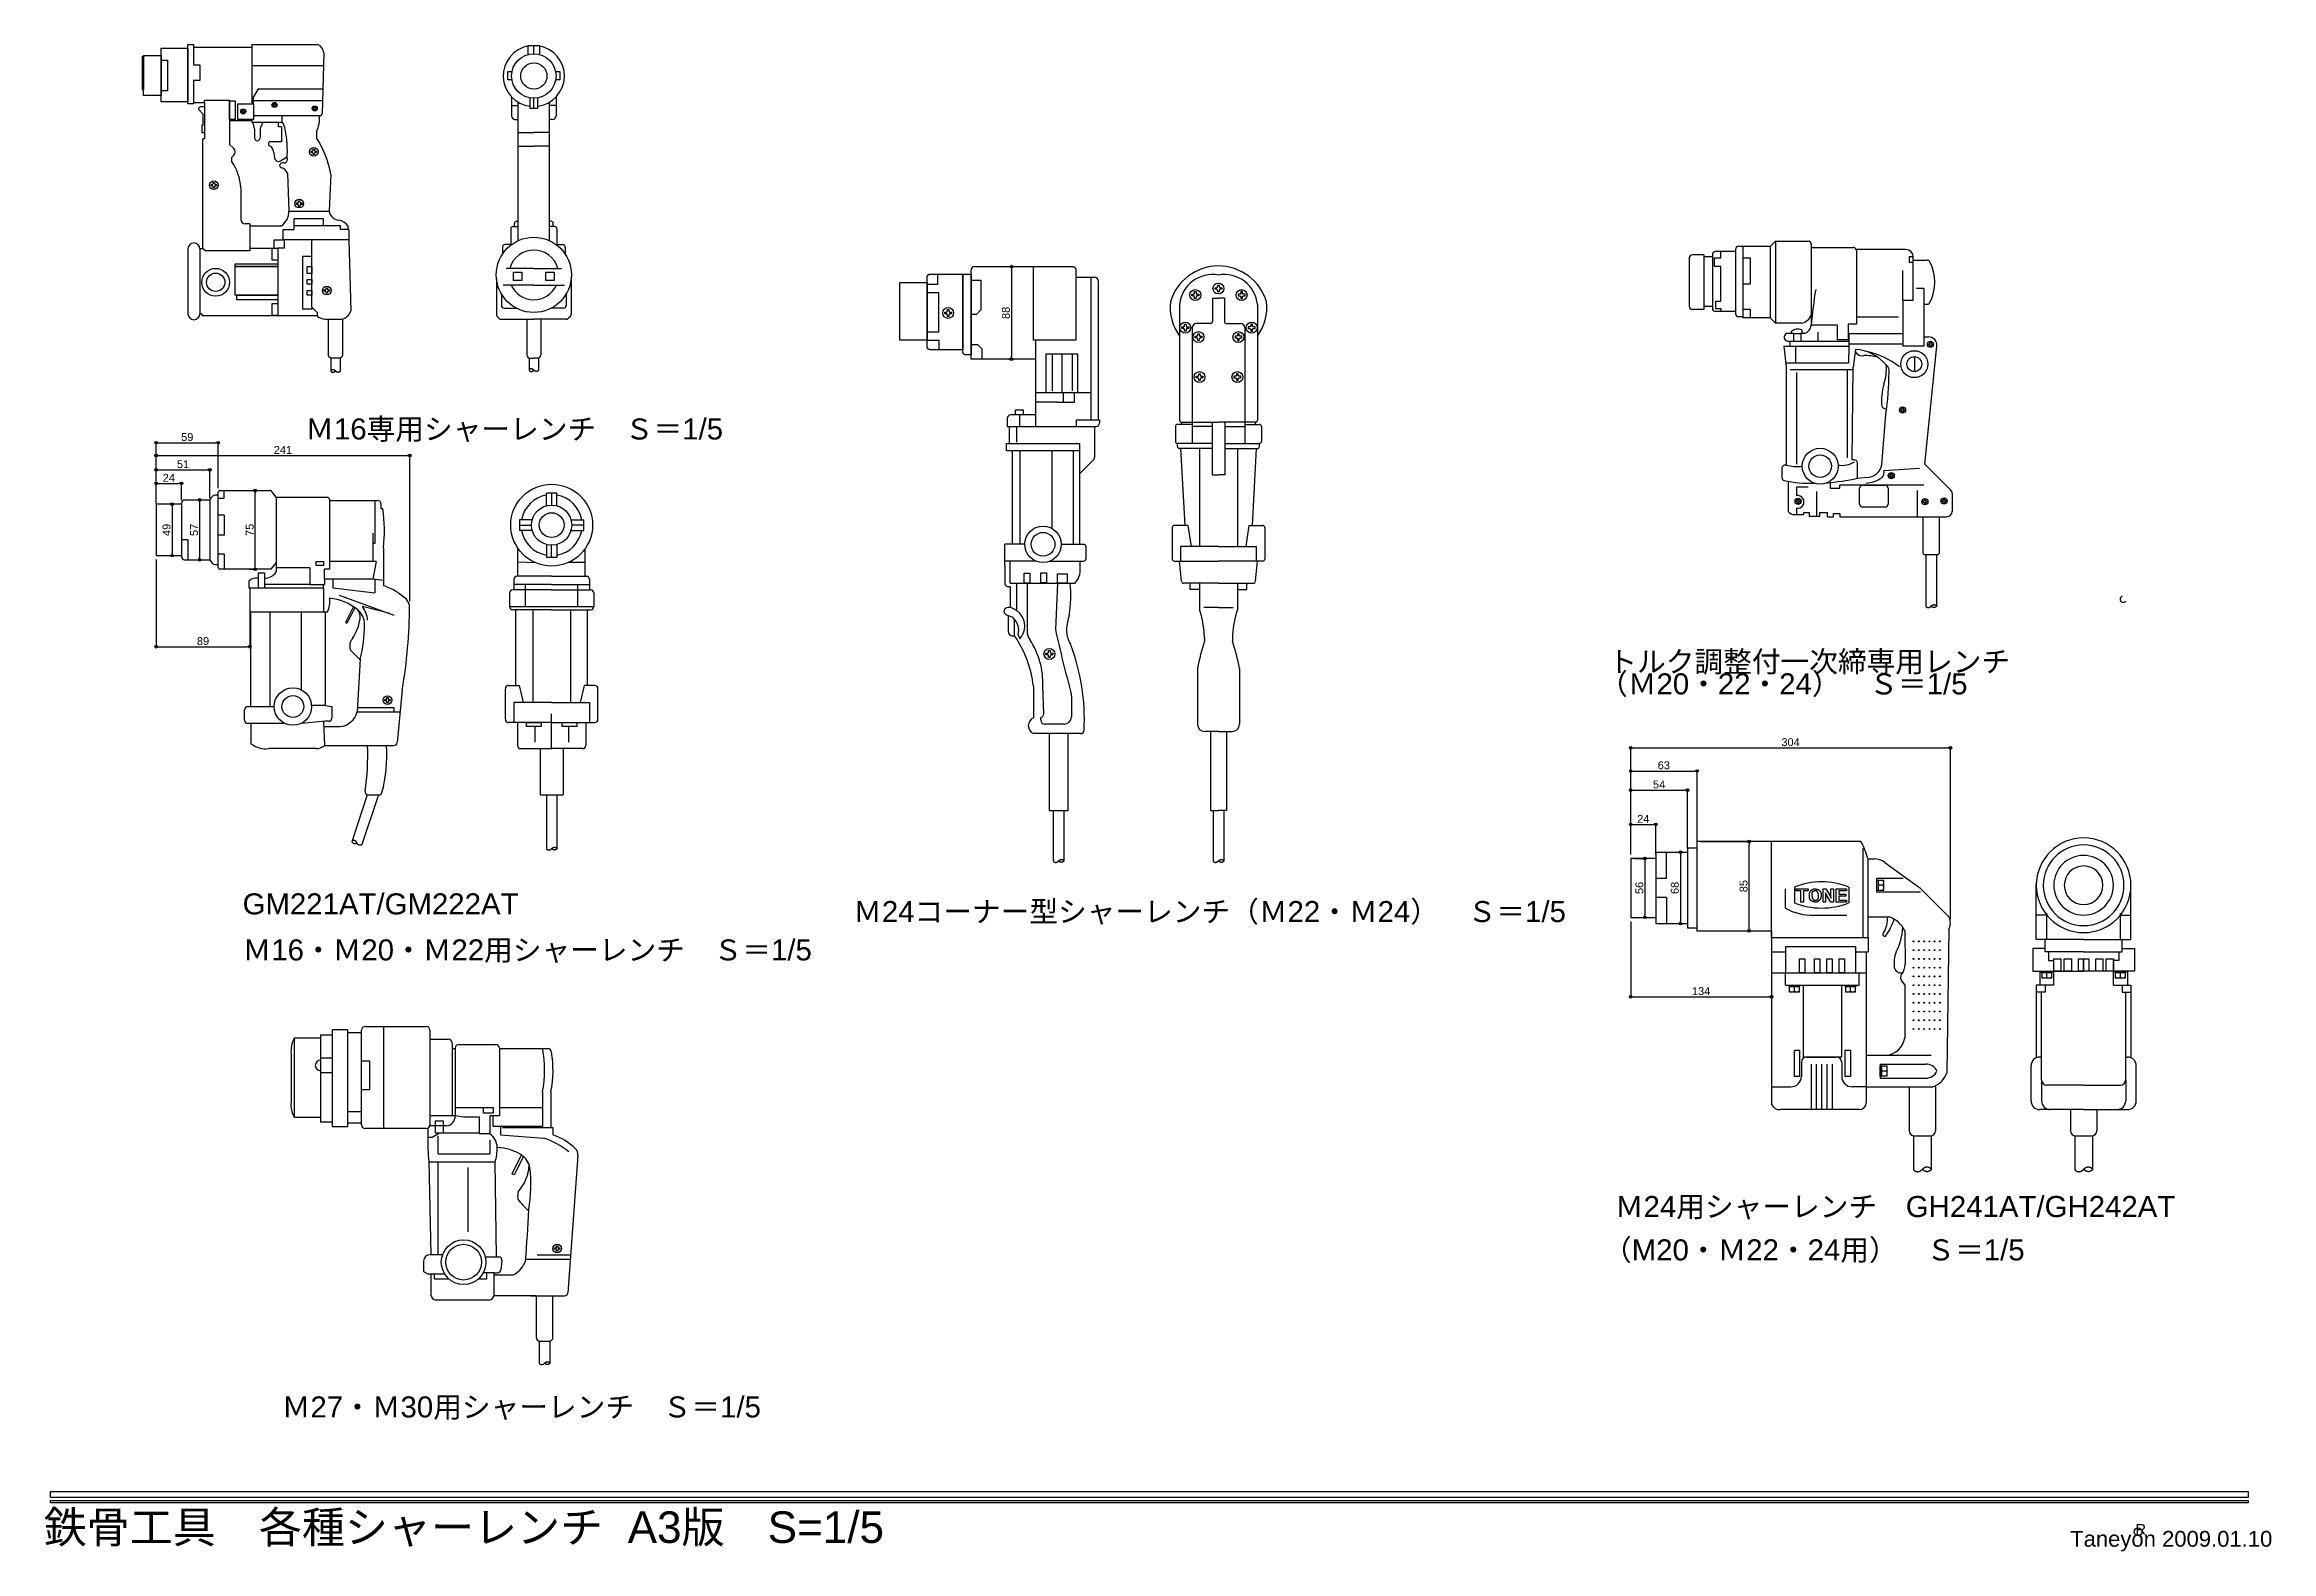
# Model space of a CAD drawing. Header units: millimetres. Extents: x -2880 to 3894, y -2977 to 4857.
# Drawn here: x -1577 to 541, y -2977 to -1544 of the extents above; entities that cross this region are included whole.
import ezdxf

# ---------------------------------------------------------------- set-up
doc = ezdxf.new("R2010")
doc.units = ezdxf.units.MM
doc.header["$MEASUREMENT"] = 0
for name, color, linetype in [('_0-0_', 7, 'Continuous'), ('_1-0_', 7, 'Continuous'), ('_2-0_', 7, 'Continuous'), ('_3-0_', 7, 'Continuous'), ('_4-0_', 7, 'Continuous'), ('_5-0_', 7, 'Continuous'), ('_6-0_', 7, 'Continuous'), ('gauge', 1, 'Continuous')]:
    doc.layers.add(name, color=color, linetype=linetype)
doc.styles.get("Standard").update_dxf_attribs({"font": 'arial.ttf'})
doc.dimstyles.new('コピー ～ 一般寸法', dxfattribs={"dimscale": 0.5, "dimtxt": 15, "dimasz": 5, "dimexe": 1.25, "dimexo": 7.5, "dimgap": 3, "dimtad": 1, "dimdec": 1, "dimdsep": 46, "dimtxsty": 'Standard', "dimblk": 'ORIGIN', "dimcen": 0, "dimclrd": 256, "dimclre": 256, "dimclrt": 256, "dimadec": 0, "dimazin": 0, "dimtfac": 1, "dimtdec": 1, "dimtmove": 0, "dimatfit": 3, "dimfxl": 0, "dimarcsym": 0})

msp = doc.modelspace()

# ---------------------------------------------------------------- texts
at = {"layer": '_6-0_', "color": 7}
for s, height, p in [('Ｍ16専用シャーレンチ\u3000Ｓ＝1/5', 20, (-1328.699, -1919.973)), ('トルク調整付一次締専用レンチ', 20, (-89.68, -2141.152)), ('（Ｍ20・22・24）\u3000Ｓ＝1/5', 20, (-98.511, -2162.318)), ('GM221AT/GM222AT', 20, (-1388.283, -2371.497)), ('Ｍ24コーナー型シャーレンチ（Ｍ22・Ｍ24）\u3000Ｓ＝1/5', 20, (-807.723, -2378.806)), ('Ｍ16・Ｍ20・Ｍ22用シャーレンチ\u3000Ｓ＝1/5', 20, (-1388.283, -2415.265)), ('Ｍ24用シャーレンチ\u3000GH241AT/GH242AT', 20, (-83.486, -2659.241)), ('（M20・Ｍ22・24用）\u3000Ｓ＝1/5', 20, (-94.765, -2700.473)), ('Ｍ27・Ｍ30用シャーレンチ\u3000Ｓ＝1/5', 20, (-1351.056, -2849.787)), ('Taneyon 2009.01.10', 15, (349.36, -2972.66))]:
    msp.add_text(s, height=height, dxfattribs=at).set_placement(p)
at = {"layer": '_6-0_', "color": 3}
msp.add_text('鉄骨工具\u3000各種シャーレンチ  A3版\u3000S=1/5', height=30, dxfattribs=at).set_placement((-1577.406, -2969.107))
at = {"layer": '_6-0_', "color": 4}
msp.add_text('R', height=10, dxfattribs=at).set_placement((411.444, -2961.121))

# ---------------------------------------------------------------- blocks, each defined once
blk = doc.blocks.new('_Origin')
at = {"color": 0, "linetype": 'ByBlock', "lineweight": -2}
blk.add_line((0, 0), (-1, 0), dxfattribs=at)
blk.add_circle((0, 0), 0.5, dxfattribs=at)
blk = doc.blocks.new('*D101')
at = {"layer": 'Defpoints', "color": 0}
for p in [(-5.4, -2302.1), (44.3, -2302.1), (-5.4, -2387.1)]:
    blk.add_point(p, dxfattribs=at)
at = {"layer": 'gauge', "lineweight": -2}
for p, q in [((-1.7, -2302.1), (44.9, -2302.1)), ((44.3, -2384.6), (44.3, -2304.6)), ((-1.7, -2387.1), (44.9, -2387.1))]:
    blk.add_line(p, q, dxfattribs=at)
at = {"layer": 'gauge', "lineweight": -2, "xscale": 2.5, "yscale": 2.5, "zscale": 2.5}
for p, rotation in [((44.3, -2302.1), 90), ((44.3, -2387.1), 270)]:
    blk.add_blockref('_Origin', p, dxfattribs=dict(at, rotation=rotation))
at = {"layer": 'gauge', "insert": (38.9, -2344.6), "char_height": 7.5, "attachment_point": 5, "rotation": 90}
blk.add_mtext('85', dxfattribs=at)
blk = doc.blocks.new('*D364')
at = {"layer": 'Defpoints', "color": 0}
for p in [(-68.5, -2318.3), (-68.5, -2374.3), (-54.9, -2374.3)]:
    blk.add_point(p, dxfattribs=at)
at = {"layer": 'gauge', "lineweight": -2}
for p, q in [((-64.7, -2318.3), (-54.3, -2318.3)), ((-54.9, -2320.8), (-54.9, -2371.8)), ((-64.7, -2374.3), (-54.3, -2374.3))]:
    blk.add_line(p, q, dxfattribs=at)
at = {"layer": 'gauge', "lineweight": -2, "xscale": 2.5, "yscale": 2.5, "zscale": 2.5}
for p, rotation in [((-54.9, -2318.3), 90), ((-54.9, -2374.3), 270)]:
    blk.add_blockref('_Origin', p, dxfattribs=dict(at, rotation=rotation))
at = {"layer": 'gauge', "insert": (-60.2, -2346.3), "char_height": 7.5, "attachment_point": 5, "rotation": 90}
blk.add_mtext('56', dxfattribs=at)
blk = doc.blocks.new('*D365')
at = {"layer": 'Defpoints', "color": 0}
for p in [(-44.5, -2312.3), (-44.5, -2380.3), (-21.2, -2380.3)]:
    blk.add_point(p, dxfattribs=at)
at = {"layer": 'gauge', "lineweight": -2}
for p, q in [((-40.8, -2312.3), (-20.6, -2312.3)), ((-21.2, -2314.8), (-21.2, -2377.8)), ((-40.8, -2380.3), (-20.6, -2380.3))]:
    blk.add_line(p, q, dxfattribs=at)
at = {"layer": 'gauge', "lineweight": -2, "xscale": 2.5, "yscale": 2.5, "zscale": 2.5}
for p, rotation in [((-21.2, -2312.3), 90), ((-21.2, -2380.3), 270)]:
    blk.add_blockref('_Origin', p, dxfattribs=dict(at, rotation=rotation))
at = {"layer": 'gauge', "insert": (-26.5, -2346.3), "char_height": 7.5, "attachment_point": 5, "rotation": 90}
blk.add_mtext('68', dxfattribs=at)
blk = doc.blocks.new('*D366')
at = {"layer": 'Defpoints', "color": 0}
for p in [(-1386.1, -1968.4), (-1376.2, -1968.4), (-1385.7, -2043.4)]:
    blk.add_point(p, dxfattribs=at)
at = {"layer": 'gauge', "lineweight": -2}
for p, q in [((-1382.3, -1968.4), (-1375.5, -1968.4)), ((-1376.2, -2040.9), (-1376.2, -1970.9)), ((-1381.9, -2043.4), (-1375.5, -2043.4))]:
    blk.add_line(p, q, dxfattribs=at)
at = {"layer": 'gauge', "lineweight": -2, "xscale": 2.5, "yscale": 2.5, "zscale": 2.5}
for p, rotation in [((-1376.2, -1968.4), 90), ((-1376.2, -2043.4), 270)]:
    blk.add_blockref('_Origin', p, dxfattribs=dict(at, rotation=rotation))
at = {"layer": 'gauge', "insert": (-1381.5, -2005.9), "char_height": 7.5, "attachment_point": 5, "rotation": 90}
blk.add_mtext('75', dxfattribs=at)
blk = doc.blocks.new('*D367')
at = {"layer": 'Defpoints', "color": 0}
for p in [(-1431.4, -1977.4), (-1431.4, -2034.4), (-1429.1, -2034.4)]:
    blk.add_point(p, dxfattribs=at)
at = {"layer": 'gauge', "lineweight": -2}
for p, q in [((-1429.1, -1979.9), (-1429.1, -2031.9)), ((-1427.7, -1977.4), (-1428.4, -1977.4)), ((-1427.7, -2034.4), (-1428.4, -2034.4))]:
    blk.add_line(p, q, dxfattribs=at)
at = {"layer": 'gauge', "lineweight": -2, "xscale": 2.5, "yscale": 2.5, "zscale": 2.5}
for p, rotation in [((-1429.1, -1977.4), 90), ((-1429.1, -2034.4), 270)]:
    blk.add_blockref('_Origin', p, dxfattribs=dict(at, rotation=rotation))
at = {"layer": 'gauge', "insert": (-1434.4, -2005.9), "char_height": 7.5, "attachment_point": 5, "rotation": 90}
blk.add_mtext('57', dxfattribs=at)
blk = doc.blocks.new('*D368')
at = {"layer": 'Defpoints', "color": 0}
for p in [(-1458.4, -1981.4), (-1458.4, -2030.4), (-1455.3, -2030.4)]:
    blk.add_point(p, dxfattribs=at)
at = {"layer": 'gauge', "lineweight": -2}
for p, q in [((-1455.3, -1983.9), (-1455.3, -2027.9)), ((-1454.7, -1981.4), (-1454.6, -1981.4)), ((-1454.7, -2030.4), (-1454.6, -2030.4))]:
    blk.add_line(p, q, dxfattribs=at)
at = {"layer": 'gauge', "lineweight": -2, "xscale": 2.5, "yscale": 2.5, "zscale": 2.5}
for p, rotation in [((-1455.3, -1981.4), 90), ((-1455.3, -2030.4), 270)]:
    blk.add_blockref('_Origin', p, dxfattribs=dict(at, rotation=rotation))
at = {"layer": 'gauge', "insert": (-1460.6, -2005.9), "char_height": 7.5, "attachment_point": 5, "rotation": 90}
blk.add_mtext('49', dxfattribs=at)
blk = doc.blocks.new('*D369')
at = {"layer": 'Defpoints', "color": 0}
for p in [(-1446.4, -1961.7), (-1470.4, -1981.4), (-1446.4, -1981.4)]:
    blk.add_point(p, dxfattribs=at)
at = {"layer": 'gauge', "lineweight": -2}
for p, q in [((-1470.4, -1977.6), (-1470.4, -1961.1)), ((-1467.9, -1961.7), (-1448.9, -1961.7)), ((-1446.4, -1977.6), (-1446.4, -1961.1))]:
    blk.add_line(p, q, dxfattribs=at)
at = {"layer": 'gauge', "lineweight": -2, "xscale": 2.5, "yscale": 2.5, "zscale": 2.5, "rotation": 180}
blk.add_blockref('_Origin', (-1470.4, -1961.7), dxfattribs=at)
at = {"layer": 'gauge', "lineweight": -2, "xscale": 2.5, "yscale": 2.5, "zscale": 2.5}
blk.add_blockref('_Origin', (-1446.4, -1961.7), dxfattribs=at)
at = {"layer": 'gauge', "insert": (-1458.4, -1956.4), "char_height": 7.5, "attachment_point": 5}
blk.add_mtext('24', dxfattribs=at)
blk = doc.blocks.new('*D370')
at = {"layer": 'Defpoints', "color": 0}
for p in [(-1419.4, -1948.9), (-1470.4, -1981.4), (-1419.4, -1979.4)]:
    blk.add_point(p, dxfattribs=at)
at = {"layer": 'gauge', "lineweight": -2}
for p, q in [((-1470.4, -1977.6), (-1470.4, -1948.2)), ((-1467.9, -1948.9), (-1421.9, -1948.9)), ((-1419.4, -1975.6), (-1419.4, -1948.2))]:
    blk.add_line(p, q, dxfattribs=at)
at = {"layer": 'gauge', "lineweight": -2, "xscale": 2.5, "yscale": 2.5, "zscale": 2.5, "rotation": 180}
blk.add_blockref('_Origin', (-1470.4, -1948.9), dxfattribs=at)
at = {"layer": 'gauge', "lineweight": -2, "xscale": 2.5, "yscale": 2.5, "zscale": 2.5}
blk.add_blockref('_Origin', (-1419.4, -1948.9), dxfattribs=at)
at = {"layer": 'gauge', "insert": (-1444.9, -1943.5), "char_height": 7.5, "attachment_point": 5}
blk.add_mtext('51', dxfattribs=at)
blk = doc.blocks.new('*D371')
at = {"layer": 'Defpoints', "color": 0}
for p in [(-1229.4, -1935.2), (-1470.4, -1984.6), (-1229.4, -2077.9)]:
    blk.add_point(p, dxfattribs=at)
at = {"layer": 'gauge', "lineweight": -2}
for p, q in [((-1470.4, -1980.8), (-1470.4, -1934.6)), ((-1467.9, -1935.2), (-1231.9, -1935.2)), ((-1229.4, -2074.1), (-1229.4, -1934.6))]:
    blk.add_line(p, q, dxfattribs=at)
at = {"layer": 'gauge', "lineweight": -2, "xscale": 2.5, "yscale": 2.5, "zscale": 2.5, "rotation": 180}
blk.add_blockref('_Origin', (-1470.4, -1935.2), dxfattribs=at)
at = {"layer": 'gauge', "lineweight": -2, "xscale": 2.5, "yscale": 2.5, "zscale": 2.5}
blk.add_blockref('_Origin', (-1229.4, -1935.2), dxfattribs=at)
at = {"layer": 'gauge', "insert": (-1349.9, -1929.9), "char_height": 7.5, "attachment_point": 5}
blk.add_mtext('241', dxfattribs=at)
blk = doc.blocks.new('*D372')
at = {"layer": 'Defpoints', "color": 0}
for p in [(-44.5, -2285.9), (-68.5, -2318.3), (-44.5, -2318.3)]:
    blk.add_point(p, dxfattribs=at)
at = {"layer": 'gauge', "lineweight": -2}
for p, q in [((-68.5, -2314.6), (-68.5, -2285.3)), ((-66, -2285.9), (-47, -2285.9)), ((-44.5, -2314.6), (-44.5, -2285.3))]:
    blk.add_line(p, q, dxfattribs=at)
at = {"layer": 'gauge', "lineweight": -2, "xscale": 2.5, "yscale": 2.5, "zscale": 2.5, "rotation": 180}
blk.add_blockref('_Origin', (-68.5, -2285.9), dxfattribs=at)
at = {"layer": 'gauge', "lineweight": -2, "xscale": 2.5, "yscale": 2.5, "zscale": 2.5}
blk.add_blockref('_Origin', (-44.5, -2285.9), dxfattribs=at)
at = {"layer": 'gauge', "insert": (-56.5, -2280.6), "char_height": 7.5, "attachment_point": 5}
blk.add_mtext('24', dxfattribs=at)
blk = doc.blocks.new('*D373')
at = {"layer": 'Defpoints', "color": 0}
for p in [(-14.4, -2253.3), (-68.5, -2318.3), (-14.4, -2312.3)]:
    blk.add_point(p, dxfattribs=at)
at = {"layer": 'gauge', "lineweight": -2}
for p, q in [((-68.5, -2314.6), (-68.5, -2252.7)), ((-66, -2253.3), (-16.9, -2253.3)), ((-14.4, -2308.6), (-14.4, -2252.7))]:
    blk.add_line(p, q, dxfattribs=at)
at = {"layer": 'gauge', "lineweight": -2, "xscale": 2.5, "yscale": 2.5, "zscale": 2.5, "rotation": 180}
blk.add_blockref('_Origin', (-68.5, -2253.3), dxfattribs=at)
at = {"layer": 'gauge', "lineweight": -2, "xscale": 2.5, "yscale": 2.5, "zscale": 2.5}
blk.add_blockref('_Origin', (-14.4, -2253.3), dxfattribs=at)
at = {"layer": 'gauge', "insert": (-41.5, -2248), "char_height": 7.5, "attachment_point": 5}
blk.add_mtext('54', dxfattribs=at)
blk = doc.blocks.new('*D374')
at = {"layer": 'Defpoints', "color": 0}
for p in [(235.5, -2213.2), (-68.5, -2318.3), (235.5, -2379.6)]:
    blk.add_point(p, dxfattribs=at)
at = {"layer": 'gauge', "lineweight": -2}
for p, q in [((-68.5, -2314.6), (-68.5, -2212.5)), ((-66, -2213.2), (233, -2213.2)), ((235.5, -2375.9), (235.5, -2212.5))]:
    blk.add_line(p, q, dxfattribs=at)
at = {"layer": 'gauge', "lineweight": -2, "xscale": 2.5, "yscale": 2.5, "zscale": 2.5, "rotation": 180}
blk.add_blockref('_Origin', (-68.5, -2213.2), dxfattribs=at)
at = {"layer": 'gauge', "lineweight": -2, "xscale": 2.5, "yscale": 2.5, "zscale": 2.5}
blk.add_blockref('_Origin', (235.5, -2213.2), dxfattribs=at)
at = {"layer": 'gauge', "insert": (83.5, -2207.8), "char_height": 7.5, "attachment_point": 5}
blk.add_mtext('304', dxfattribs=at)
blk = doc.blocks.new('*D375')
at = {"layer": 'Defpoints', "color": 0}
for p in [(-1411.4, -1923), (-1470.4, -1981.4), (-1411.4, -1969.9)]:
    blk.add_point(p, dxfattribs=at)
at = {"layer": 'gauge', "lineweight": -2}
for p, q in [((-1470.4, -1977.6), (-1470.4, -1922.4)), ((-1467.9, -1923), (-1413.9, -1923)), ((-1411.4, -1966.1), (-1411.4, -1922.4))]:
    blk.add_line(p, q, dxfattribs=at)
at = {"layer": 'gauge', "lineweight": -2, "xscale": 2.5, "yscale": 2.5, "zscale": 2.5, "rotation": 180}
blk.add_blockref('_Origin', (-1470.4, -1923), dxfattribs=at)
at = {"layer": 'gauge', "lineweight": -2, "xscale": 2.5, "yscale": 2.5, "zscale": 2.5}
blk.add_blockref('_Origin', (-1411.4, -1923), dxfattribs=at)
at = {"layer": 'gauge', "insert": (-1440.9, -1917.7), "char_height": 7.5, "attachment_point": 5}
blk.add_mtext('59', dxfattribs=at)
blk = doc.blocks.new('*D376')
at = {"layer": 'Defpoints', "color": 0}
for p in [(-1470.4, -2030.4), (-1381.4, -2072.4), (-1381.4, -2117)]:
    blk.add_point(p, dxfattribs=at)
at = {"layer": 'gauge', "lineweight": -2}
for p, q in [((-1470.4, -2034.1), (-1470.4, -2117.6)), ((-1381.4, -2076.1), (-1381.4, -2117.6)), ((-1467.9, -2117), (-1383.9, -2117))]:
    blk.add_line(p, q, dxfattribs=at)
at = {"layer": 'gauge', "lineweight": -2, "xscale": 2.5, "yscale": 2.5, "zscale": 2.5, "rotation": 180}
blk.add_blockref('_Origin', (-1470.4, -2117), dxfattribs=at)
at = {"layer": 'gauge', "lineweight": -2, "xscale": 2.5, "yscale": 2.5, "zscale": 2.5}
blk.add_blockref('_Origin', (-1381.4, -2117), dxfattribs=at)
at = {"layer": 'gauge', "insert": (-1425.9, -2111.7), "char_height": 7.5, "attachment_point": 5}
blk.add_mtext('89', dxfattribs=at)
blk = doc.blocks.new('*D102')
at = {"layer": 'Defpoints', "color": 0}
for p in [(-5.4, -2235.2), (-68.5, -2318.3), (-5.4, -2318.3)]:
    blk.add_point(p, dxfattribs=at)
at = {"layer": 'gauge', "lineweight": -2}
for p, q in [((-68.5, -2314.6), (-68.5, -2234.5)), ((-66, -2235.2), (-7.9, -2235.2)), ((-5.4, -2314.6), (-5.4, -2234.5))]:
    blk.add_line(p, q, dxfattribs=at)
at = {"layer": 'gauge', "lineweight": -2, "xscale": 2.5, "yscale": 2.5, "zscale": 2.5, "rotation": 180}
blk.add_blockref('_Origin', (-68.5, -2235.2), dxfattribs=at)
at = {"layer": 'gauge', "lineweight": -2, "xscale": 2.5, "yscale": 2.5, "zscale": 2.5}
blk.add_blockref('_Origin', (-5.4, -2235.2), dxfattribs=at)
at = {"layer": 'gauge', "insert": (-37, -2229.8), "char_height": 7.5, "attachment_point": 5}
blk.add_mtext('63', dxfattribs=at)
blk = doc.blocks.new('*D377')
at = {"layer": 'Defpoints', "color": 0}
for p in [(-68.5, -2374.3), (65.5, -2407.1), (65.5, -2449.9)]:
    blk.add_point(p, dxfattribs=at)
at = {"layer": 'gauge', "lineweight": -2}
for p, q in [((-68.5, -2378.1), (-68.5, -2450.5)), ((65.5, -2410.9), (65.5, -2450.5)), ((-66, -2449.9), (63, -2449.9))]:
    blk.add_line(p, q, dxfattribs=at)
at = {"layer": 'gauge', "lineweight": -2, "xscale": 2.5, "yscale": 2.5, "zscale": 2.5, "rotation": 180}
blk.add_blockref('_Origin', (-68.5, -2449.9), dxfattribs=at)
at = {"layer": 'gauge', "lineweight": -2, "xscale": 2.5, "yscale": 2.5, "zscale": 2.5}
blk.add_blockref('_Origin', (65.5, -2449.9), dxfattribs=at)
at = {"layer": 'gauge', "insert": (-1.5, -2444.5), "char_height": 7.5, "attachment_point": 5}
blk.add_mtext('134', dxfattribs=at)
blk = doc.blocks.new('*D378')
at = {"layer": 'Defpoints', "color": 0}
for p in [(-663.4, -1755.6), (-663.4, -1843.6), (-657.1, -1843.6)]:
    blk.add_point(p, dxfattribs=at)
at = {"layer": 'gauge', "lineweight": -2}
for p, q in [((-659.7, -1755.6), (-656.5, -1755.6)), ((-657.1, -1758.1), (-657.1, -1841.1)), ((-659.7, -1843.6), (-656.5, -1843.6))]:
    blk.add_line(p, q, dxfattribs=at)
at = {"layer": 'gauge', "lineweight": -2, "xscale": 2.5, "yscale": 2.5, "zscale": 2.5}
for p, rotation in [((-657.1, -1755.6), 90), ((-657.1, -1843.6), 270)]:
    blk.add_blockref('_Origin', p, dxfattribs=dict(at, rotation=rotation))
at = {"layer": 'gauge', "insert": (-662.5, -1799.6), "char_height": 7.5, "attachment_point": 5, "rotation": 90}
blk.add_mtext('88', dxfattribs=at)

# ---------------------------------------------------------------- dimensions: what is measured, and where the dimension line sits
at = {"layer": 'gauge'}
for base, p1, p2, override, picture, middle in [((-657.129, -1843.64), (-663.428, -1755.64), (-663.428, -1843.64), {"dimfxl": 0.18}, '*D378', (-662.458, -1799.64)), ((-1376.15, -1968.399), (-1385.678, -2043.399), (-1386.093, -1968.399), {"dimdec": 2, "dimfxl": 0.18}, '*D366', (-1381.464, -2005.899)), ((-1455.265, -2030.399), (-1458.428, -1981.399), (-1458.428, -2030.399), {"dimfxl": 0.18}, '*D368', (-1460.593, -2005.899)), ((-1429.066, -2034.399), (-1431.428, -1977.399), (-1431.428, -2034.399), {"dimdec": 2, "dimfxl": 0.18}, '*D367', (-1434.38, -2005.899)), ((44.269, -2302.143), (-5.441, -2387.14), (-5.441, -2302.143), {"dimdec": 2, "dimfxl": 0.18}, '*D101', (38.94, -2344.641)), ((-54.887, -2374.308), (-68.475, -2318.305), (-68.475, -2374.308), {"dimdec": 2, "dimfxl": 0.18}, '*D364', (-60.216, -2346.306)), ((-21.182, -2380.305), (-44.508, -2312.308), (-44.508, -2380.305), {"dimdec": 2, "dimfxl": 0.18}, '*D365', (-26.511, -2346.306))]:
    dim = msp.add_linear_dim(base=base, p1=p1, p2=p2, angle=90, dimstyle='コピー ～ 一般寸法', override=override, dxfattribs=at)
    dim.commit()
    dim.dimension.update_dxf_attribs({"geometry": picture, "text_midpoint": middle})
for base, p1, p2, picture, middle in [((-1411.437, -1923.028), (-1470.428, -1981.399), (-1411.437, -1969.859), '*D375', (-1440.933, -1917.699)), ((-1229.428, -1935.176), (-1470.428, -1984.563), (-1229.428, -2077.899), '*D371', (-1349.928, -1929.911)), ((-1419.428, -1948.856), (-1470.428, -1981.399), (-1419.428, -1979.399), '*D370', (-1444.928, -1943.528)), ((-1446.428, -1961.702), (-1470.428, -1981.399), (-1446.428, -1981.399), '*D369', (-1458.428, -1956.437)), ((-1381.428, -2117.012), (-1470.428, -2030.399), (-1381.428, -2072.399), '*D376', (-1425.928, -2111.683)), ((235.52, -2213.15), (-68.475, -2318.305), (235.52, -2379.64), '*D374', (83.523, -2207.821)), ((-5.441, -2235.16), (-68.475, -2318.305), (-5.441, -2318.305), '*D102', (-36.958, -2229.831)), ((-14.441, -2253.317), (-68.475, -2318.305), (-14.441, -2312.308), '*D373', (-41.458, -2248.003)), ((-44.508, -2285.9), (-68.475, -2318.305), (-44.508, -2318.305), '*D372', (-56.491, -2280.635)), ((65.492, -2449.876), (-68.475, -2374.308), (65.492, -2407.14), '*D377', (-1.491, -2444.547))]:
    dim = msp.add_linear_dim(base=base, p1=p1, p2=p2, dimstyle='コピー ～ 一般寸法', override={"dimfxl": 0.18}, dxfattribs=at)
    dim.commit()
    dim.dimension.update_dxf_attribs({"geometry": picture, "text_midpoint": middle})

# ---------------------------------------------------------------- linework, layer by layer
at = {"layer": '_0-0_', "color": 3, "linetype": 'Continuous'}
for p, q in [((-1440.226, -1600.755), (-1440.226, -1544.469)), ((-1440.226, -1544.469), (-1434.949, -1544.469)), ((-1434.949, -1544.469), (-1434.949, -1563.817)), ((-1379.543, -1544.469), (-1379.543, -1600.755)), ((-1379.543, -1544.469), (-1316.852, -1544.469)), ((-1116.657, -1553.889), (-1116.657, -1545.328)), ((-1116.657, -1545.328), (-1111.38, -1545.328)), ((-1111.38, -1553.22), (-1111.38, -1545.328)), ((-1111.38, -1545.328), (-1106.103, -1545.328)), ((-1106.103, -1545.328), (-1106.103, -1553.889)), ((-1483.32, -1555.902), (-1482.44, -1555.902)), ((-1483.32, -1587.563), (-1483.32, -1555.902)), ((-1482.44, -1555.023), (-1465.73, -1555.023)), ((-1482.44, -1592.84), (-1482.44, -1555.023)), ((-1482.44, -1555.902), (-1482.44, -1587.563)), ((-1465.73, -1547.987), (-1440.226, -1547.987)), ((-1465.73, -1598.996), (-1465.73, -1547.987)), ((-1465.73, -1555.023), (-1465.73, -1592.84)), ((-1465.73, -1559.42), (-1459.574, -1559.42)), ((-1459.574, -1559.42), (-1459.574, -1588.442)), ((-1440.226, -1547.987), (-1440.226, -1598.996)), ((-1434.949, -1547.108), (-1379.543, -1547.108)), ((-1434.949, -1563.817), (-1428.793, -1563.817)), ((-1428.793, -1563.817), (-1428.793, -1578.768)), ((-1311.308, -1564.697), (-1379.543, -1564.697)), ((-1310.945, -1552.321), (-1312.653, -1610.481)), ((-1482.44, -1587.563), (-1483.32, -1587.563)), ((-1434.949, -1578.768), (-1434.949, -1600.755)), ((-1428.793, -1578.768), (-1434.949, -1578.768)), ((-1373.387, -1586.684), (-1377.784, -1594.3)), ((-1373.387, -1586.684), (-1311.954, -1586.684)), ((-1136.006, -1577.883), (-1136.006, -1569.967)), ((-1136.006, -1569.967), (-1132.23, -1569.967)), ((-1132.23, -1577.883), (-1136.006, -1577.883)), ((-1090.53, -1569.967), (-1086.754, -1569.967)), ((-1086.754, -1577.883), (-1090.53, -1577.883)), ((-1086.754, -1569.967), (-1086.754, -1577.883)), ((-1465.73, -1592.84), (-1482.44, -1592.84)), ((-1459.574, -1588.442), (-1465.73, -1588.442)), ((-1440.226, -1598.996), (-1465.73, -1598.996)), ((-1434.949, -1600.755), (-1440.226, -1600.755)), ((-1424.395, -1599.875), (-1434.949, -1599.875)), ((-1430.112, -1605.524), (-1430.112, -1606.032)), ((-1430.112, -1606.032), (-1426.154, -1610.429)), ((-1424.395, -1603.765), (-1428.353, -1603.765)), ((-1424.395, -1599.875), (-1424.395, -1597.237)), ((-1424.395, -1597.237), (-1400.639, -1597.237)), ((-1424.395, -1599.875), (-1424.395, -1634.175)), ((-1400.639, -1597.237), (-1400.639, -1639.451)), ((-1400.639, -1598.116), (-1395.373, -1598.116)), ((-1400.639, -1615.706), (-1400.639, -1598.116)), ((-1395.373, -1598.116), (-1395.373, -1615.706)), ((-1392.735, -1600.755), (-1377.784, -1600.755)), ((-1392.735, -1615.706), (-1392.735, -1600.755)), ((-1389.189, -1608.362), (-1389.189, -1607.659)), ((-1389.189, -1607.659), (-1388.61, -1607.659)), ((-1388.61, -1608.362), (-1389.189, -1608.362)), ((-1388.61, -1607.659), (-1388.595, -1607.659)), ((-1388.595, -1608.362), (-1388.61, -1608.362)), ((-1388.595, -1607.659), (-1388.581, -1607.658)), ((-1388.581, -1608.363), (-1388.595, -1608.362)), ((-1388.581, -1607.658), (-1388.567, -1607.657)), ((-1388.567, -1608.364), (-1388.581, -1608.363)), ((-1388.567, -1607.657), (-1388.553, -1607.656)), ((-1388.553, -1608.365), (-1388.567, -1608.364)), ((-1388.553, -1607.656), (-1388.539, -1607.654)), ((-1388.539, -1608.367), (-1388.553, -1608.365)), ((-1388.539, -1607.654), (-1388.524, -1607.652)), ((-1388.524, -1608.369), (-1388.539, -1608.367)), ((-1388.524, -1607.652), (-1388.51, -1607.65)), ((-1388.51, -1608.371), (-1388.524, -1608.369)), ((-1388.51, -1607.65), (-1388.496, -1607.648)), ((-1388.496, -1608.373), (-1388.51, -1608.371)), ((-1388.496, -1607.648), (-1388.482, -1607.645)), ((-1388.482, -1608.376), (-1388.496, -1608.373)), ((-1388.482, -1607.645), (-1388.469, -1607.641)), ((-1388.469, -1608.38), (-1388.482, -1608.376)), ((-1388.469, -1607.641), (-1388.455, -1607.638)), ((-1388.455, -1608.383), (-1388.469, -1608.38)), ((-1388.455, -1607.638), (-1388.441, -1607.634)), ((-1388.441, -1608.387), (-1388.455, -1608.383)), ((-1388.441, -1607.634), (-1388.428, -1607.629)), ((-1388.428, -1608.392), (-1388.441, -1608.387)), ((-1388.428, -1607.629), (-1388.414, -1607.625)), ((-1388.414, -1608.396), (-1388.428, -1608.392)), ((-1388.414, -1607.625), (-1388.401, -1607.62)), ((-1388.401, -1608.401), (-1388.414, -1608.396)), ((-1388.401, -1607.62), (-1388.388, -1607.615)), ((-1388.388, -1608.407), (-1388.401, -1608.401)), ((-1388.388, -1607.615), (-1388.374, -1607.609)), ((-1388.374, -1608.412), (-1388.388, -1608.407)), ((-1388.374, -1607.609), (-1388.362, -1607.603)), ((-1388.362, -1608.418), (-1388.374, -1608.412)), ((-1388.362, -1607.603), (-1388.349, -1607.597)), ((-1388.349, -1608.424), (-1388.362, -1608.418)), ((-1388.349, -1607.597), (-1388.336, -1607.59)), ((-1388.336, -1608.431), (-1388.349, -1608.424)), ((-1388.336, -1607.59), (-1388.324, -1607.583)), ((-1388.324, -1608.438), (-1388.336, -1608.431)), ((-1388.324, -1607.583), (-1388.311, -1607.576)), ((-1388.311, -1608.445), (-1388.324, -1608.438)), ((-1388.311, -1607.576), (-1388.299, -1607.569)), ((-1388.299, -1608.452), (-1388.311, -1608.445)), ((-1388.299, -1607.569), (-1388.287, -1607.561)), ((-1388.287, -1608.46), (-1388.299, -1608.452)), ((-1388.287, -1607.561), (-1388.276, -1607.553)), ((-1388.276, -1608.468), (-1388.287, -1608.46)), ((-1388.276, -1607.553), (-1388.264, -1607.545)), ((-1388.264, -1608.476), (-1388.276, -1608.468)), ((-1388.264, -1607.545), (-1388.253, -1607.536)), ((-1388.253, -1608.485), (-1388.264, -1608.476)), ((-1388.253, -1607.536), (-1388.242, -1607.527)), ((-1388.242, -1608.494), (-1388.253, -1608.485)), ((-1388.242, -1607.527), (-1388.231, -1607.518)), ((-1388.231, -1608.503), (-1388.242, -1608.494)), ((-1388.231, -1607.518), (-1388.22, -1607.508)), ((-1388.22, -1608.513), (-1388.231, -1608.503)), ((-1388.22, -1607.508), (-1388.21, -1607.499)), ((-1388.21, -1608.522), (-1388.22, -1608.513)), ((-1388.21, -1607.499), (-1388.199, -1607.489)), ((-1388.199, -1608.532), (-1388.21, -1608.522)), ((-1388.199, -1607.489), (-1388.189, -1607.479)), ((-1388.189, -1608.542), (-1388.199, -1608.532)), ((-1388.189, -1607.479), (-1388.18, -1607.468)), ((-1388.18, -1608.553), (-1388.189, -1608.542)), ((-1388.18, -1607.468), (-1388.17, -1607.458)), ((-1388.17, -1608.564), (-1388.18, -1608.553)), ((-1388.17, -1607.458), (-1388.161, -1607.447)), ((-1388.161, -1608.574), (-1388.17, -1608.564)), ((-1388.161, -1607.447), (-1388.152, -1607.436)), ((-1388.152, -1608.586), (-1388.161, -1608.574)), ((-1388.152, -1607.436), (-1388.144, -1607.424)), ((-1388.144, -1608.597), (-1388.152, -1608.586)), ((-1388.144, -1607.424), (-1388.135, -1607.413)), ((-1388.135, -1608.608), (-1388.144, -1608.597)), ((-1388.135, -1607.413), (-1388.127, -1607.401)), ((-1388.127, -1608.62), (-1388.135, -1608.608)), ((-1388.127, -1607.401), (-1388.12, -1607.389)), ((-1388.12, -1608.632), (-1388.127, -1608.62)), ((-1388.12, -1607.389), (-1388.112, -1607.377)), ((-1388.112, -1608.644), (-1388.12, -1608.632)), ((-1388.112, -1607.377), (-1388.105, -1607.365)), ((-1388.105, -1608.656), (-1388.112, -1608.644)), ((-1388.105, -1607.365), (-1388.098, -1607.352)), ((-1388.098, -1608.669), (-1388.105, -1608.656)), ((-1388.098, -1607.352), (-1388.091, -1607.339)), ((-1388.091, -1608.682), (-1388.098, -1608.669)), ((-1388.091, -1607.339), (-1388.085, -1607.327)), ((-1388.085, -1608.694), (-1388.091, -1608.682)), ((-1388.085, -1607.327), (-1388.079, -1607.314)), ((-1388.079, -1608.707), (-1388.085, -1608.694)), ((-1388.079, -1607.314), (-1388.074, -1607.301)), ((-1388.074, -1608.72), (-1388.079, -1608.707)), ((-1388.074, -1607.301), (-1388.068, -1607.287)), ((-1388.068, -1608.734), (-1388.074, -1608.72)), ((-1388.068, -1607.287), (-1388.063, -1607.274)), ((-1388.063, -1608.747), (-1388.068, -1608.734)), ((-1388.063, -1607.274), (-1388.059, -1607.261)), ((-1388.059, -1608.76), (-1388.063, -1608.747)), ((-1388.059, -1607.261), (-1388.055, -1607.247)), ((-1388.055, -1608.774), (-1388.059, -1608.76)), ((-1388.055, -1607.247), (-1388.051, -1607.233)), ((-1388.051, -1608.788), (-1388.055, -1608.774)), ((-1388.051, -1607.233), (-1388.047, -1607.22)), ((-1388.047, -1608.801), (-1388.051, -1608.788)), ((-1388.047, -1607.22), (-1388.044, -1607.206)), ((-1388.044, -1608.815), (-1388.047, -1608.801)), ((-1388.044, -1607.206), (-1388.041, -1607.192)), ((-1388.041, -1608.829), (-1388.044, -1608.815)), ((-1388.041, -1607.192), (-1388.038, -1607.178)), ((-1388.038, -1608.843), (-1388.041, -1608.829)), ((-1388.038, -1607.178), (-1388.036, -1607.164)), ((-1388.036, -1608.857), (-1388.038, -1608.843)), ((-1388.036, -1607.164), (-1388.034, -1607.15)), ((-1388.034, -1608.871), (-1388.036, -1608.857)), ((-1388.034, -1607.15), (-1388.032, -1607.136)), ((-1388.032, -1608.886), (-1388.034, -1608.871)), ((-1388.032, -1607.136), (-1388.031, -1607.121)), ((-1388.031, -1608.9), (-1388.032, -1608.886)), ((-1388.031, -1607.121), (-1388.03, -1607.107)), ((-1388.03, -1608.914), (-1388.031, -1608.9)), ((-1388.03, -1606.499), (-1387.326, -1606.499)), ((-1388.03, -1607.079), (-1388.03, -1606.499)), ((-1388.03, -1607.093), (-1388.03, -1607.079)), ((-1388.03, -1607.107), (-1388.03, -1607.093)), ((-1388.03, -1608.928), (-1388.03, -1608.914)), ((-1388.03, -1608.942), (-1388.03, -1608.928)), ((-1388.03, -1609.522), (-1388.03, -1608.942)), ((-1387.326, -1606.499), (-1387.326, -1607.079)), ((-1387.326, -1607.079), (-1387.326, -1607.093)), ((-1387.326, -1607.093), (-1387.325, -1607.107)), ((-1387.325, -1608.914), (-1387.326, -1608.928)), ((-1387.326, -1608.928), (-1387.326, -1608.942)), ((-1387.326, -1608.942), (-1387.326, -1609.522)), ((-1387.325, -1607.107), (-1387.324, -1607.121)), ((-1387.324, -1608.9), (-1387.325, -1608.914)), ((-1387.324, -1607.121), (-1387.323, -1607.136)), ((-1387.323, -1608.886), (-1387.324, -1608.9)), ((-1387.323, -1607.136), (-1387.322, -1607.15)), ((-1387.322, -1608.871), (-1387.323, -1608.886)), ((-1387.322, -1607.15), (-1387.32, -1607.164)), ((-1387.32, -1608.857), (-1387.322, -1608.871)), ((-1387.32, -1607.164), (-1387.318, -1607.178)), ((-1387.318, -1608.843), (-1387.32, -1608.857)), ((-1387.318, -1607.178), (-1387.315, -1607.192)), ((-1387.315, -1608.829), (-1387.318, -1608.843)), ((-1387.315, -1607.192), (-1387.312, -1607.206)), ((-1387.312, -1608.815), (-1387.315, -1608.829)), ((-1387.312, -1607.206), (-1387.309, -1607.22)), ((-1387.309, -1608.801), (-1387.312, -1608.815)), ((-1387.309, -1607.22), (-1387.305, -1607.233)), ((-1387.305, -1608.788), (-1387.309, -1608.801)), ((-1387.305, -1607.233), (-1387.301, -1607.247)), ((-1387.301, -1608.774), (-1387.305, -1608.788)), ((-1387.301, -1607.247), (-1387.297, -1607.261)), ((-1387.297, -1608.76), (-1387.301, -1608.774)), ((-1387.297, -1607.261), (-1387.292, -1607.274)), ((-1387.292, -1608.747), (-1387.297, -1608.76)), ((-1387.292, -1607.274), (-1387.287, -1607.287)), ((-1387.287, -1608.734), (-1387.292, -1608.747)), ((-1387.287, -1607.287), (-1387.282, -1607.301)), ((-1387.282, -1608.72), (-1387.287, -1608.734)), ((-1387.282, -1607.301), (-1387.276, -1607.314)), ((-1387.276, -1608.707), (-1387.282, -1608.72)), ((-1387.276, -1607.314), (-1387.27, -1607.327)), ((-1387.27, -1608.694), (-1387.276, -1608.707)), ((-1387.27, -1607.327), (-1387.264, -1607.339)), ((-1387.264, -1608.682), (-1387.27, -1608.694)), ((-1387.264, -1607.339), (-1387.258, -1607.352)), ((-1387.258, -1608.669), (-1387.264, -1608.682)), ((-1387.258, -1607.352), (-1387.251, -1607.365)), ((-1387.251, -1608.656), (-1387.258, -1608.669)), ((-1387.251, -1607.365), (-1387.244, -1607.377)), ((-1387.244, -1608.644), (-1387.251, -1608.656)), ((-1387.244, -1607.377), (-1387.236, -1607.389)), ((-1387.236, -1608.632), (-1387.244, -1608.644)), ((-1387.236, -1607.389), (-1387.228, -1607.401)), ((-1387.228, -1608.62), (-1387.236, -1608.632)), ((-1387.228, -1607.401), (-1387.22, -1607.413)), ((-1387.22, -1608.608), (-1387.228, -1608.62)), ((-1387.22, -1607.413), (-1387.212, -1607.424)), ((-1387.212, -1608.597), (-1387.22, -1608.608)), ((-1387.212, -1607.424), (-1387.203, -1607.436)), ((-1387.203, -1608.586), (-1387.212, -1608.597)), ((-1387.203, -1607.436), (-1387.194, -1607.447)), ((-1387.194, -1608.574), (-1387.203, -1608.586)), ((-1387.194, -1607.447), (-1387.185, -1607.458)), ((-1387.185, -1608.564), (-1387.194, -1608.574)), ((-1387.185, -1607.458), (-1387.176, -1607.468)), ((-1387.176, -1608.553), (-1387.185, -1608.564)), ((-1387.176, -1607.468), (-1387.166, -1607.479)), ((-1387.166, -1608.542), (-1387.176, -1608.553)), ((-1387.166, -1607.479), (-1387.156, -1607.489)), ((-1387.156, -1608.532), (-1387.166, -1608.542)), ((-1387.156, -1607.489), (-1387.146, -1607.499)), ((-1387.146, -1608.522), (-1387.156, -1608.532)), ((-1387.146, -1607.499), (-1387.136, -1607.508)), ((-1387.136, -1608.513), (-1387.146, -1608.522)), ((-1387.136, -1607.508), (-1387.125, -1607.518)), ((-1387.125, -1608.503), (-1387.136, -1608.513)), ((-1387.125, -1607.518), (-1387.114, -1607.527)), ((-1387.114, -1608.494), (-1387.125, -1608.503)), ((-1387.114, -1607.527), (-1387.103, -1607.536)), ((-1387.103, -1608.485), (-1387.114, -1608.494)), ((-1387.103, -1607.536), (-1387.092, -1607.545)), ((-1387.092, -1608.476), (-1387.103, -1608.485)), ((-1387.092, -1607.545), (-1387.08, -1607.553)), ((-1387.08, -1608.468), (-1387.092, -1608.476)), ((-1387.08, -1607.553), (-1387.068, -1607.561)), ((-1387.068, -1608.46), (-1387.08, -1608.468)), ((-1387.068, -1607.561), (-1387.056, -1607.569)), ((-1387.056, -1608.452), (-1387.068, -1608.46)), ((-1387.056, -1607.569), (-1387.044, -1607.576)), ((-1387.044, -1608.445), (-1387.056, -1608.452)), ((-1387.044, -1607.576), (-1387.032, -1607.583)), ((-1387.032, -1608.438), (-1387.044, -1608.445)), ((-1387.032, -1607.583), (-1387.02, -1607.59)), ((-1387.02, -1608.431), (-1387.032, -1608.438)), ((-1387.02, -1607.59), (-1387.007, -1607.597)), ((-1387.007, -1608.424), (-1387.02, -1608.431)), ((-1387.007, -1607.597), (-1386.994, -1607.603)), ((-1386.994, -1608.418), (-1387.007, -1608.424)), ((-1386.994, -1607.603), (-1386.981, -1607.609)), ((-1386.981, -1608.412), (-1386.994, -1608.418)), ((-1386.981, -1607.609), (-1386.968, -1607.615)), ((-1386.968, -1608.407), (-1386.981, -1608.412)), ((-1386.968, -1607.615), (-1386.955, -1607.62)), ((-1386.955, -1608.401), (-1386.968, -1608.407)), ((-1386.955, -1607.62), (-1386.942, -1607.625)), ((-1386.942, -1608.396), (-1386.955, -1608.401)), ((-1386.942, -1607.625), (-1386.928, -1607.629)), ((-1386.928, -1608.392), (-1386.942, -1608.396)), ((-1386.928, -1607.629), (-1386.915, -1607.634)), ((-1386.915, -1608.387), (-1386.928, -1608.392)), ((-1386.915, -1607.634), (-1386.901, -1607.638)), ((-1386.901, -1608.383), (-1386.915, -1608.387)), ((-1386.901, -1607.638), (-1386.887, -1607.641)), ((-1386.887, -1608.38), (-1386.901, -1608.383)), ((-1386.887, -1607.641), (-1386.873, -1607.645)), ((-1386.873, -1608.376), (-1386.887, -1608.38)), ((-1386.873, -1607.645), (-1386.859, -1607.648)), ((-1386.859, -1608.373), (-1386.873, -1608.376)), ((-1386.859, -1607.648), (-1386.845, -1607.65)), ((-1386.845, -1608.371), (-1386.859, -1608.373)), ((-1386.845, -1607.65), (-1386.831, -1607.652)), ((-1386.831, -1608.369), (-1386.845, -1608.371)), ((-1386.831, -1607.652), (-1386.817, -1607.654)), ((-1386.817, -1608.367), (-1386.831, -1608.369)), ((-1386.817, -1607.654), (-1386.803, -1607.656)), ((-1386.803, -1608.365), (-1386.817, -1608.367)), ((-1386.803, -1607.656), (-1386.789, -1607.657)), ((-1386.789, -1608.364), (-1386.803, -1608.365)), ((-1386.789, -1607.657), (-1386.775, -1607.658)), ((-1386.775, -1608.363), (-1386.789, -1608.364)), ((-1386.775, -1607.658), (-1386.76, -1607.659)), ((-1386.76, -1608.362), (-1386.775, -1608.363)), ((-1386.76, -1607.659), (-1386.746, -1607.659)), ((-1386.746, -1608.362), (-1386.76, -1608.362)), ((-1386.746, -1607.659), (-1386.166, -1607.659)), ((-1386.166, -1608.362), (-1386.746, -1608.362)), ((-1386.166, -1607.659), (-1386.166, -1608.362)), ((-1377.784, -1600.755), (-1377.784, -1594.3)), ((-1377.784, -1597.527), (-1312.273, -1597.527)), ((-1377.784, -1600.755), (-1377.784, -1615.706)), ((-1359.42, -1602.206), (-1359.42, -1601.502)), ((-1359.42, -1601.502), (-1358.84, -1601.502)), ((-1358.84, -1602.206), (-1359.42, -1602.206)), ((-1358.84, -1601.502), (-1358.825, -1601.502)), ((-1358.825, -1602.206), (-1358.84, -1602.206)), ((-1358.825, -1601.502), (-1358.811, -1601.502)), ((-1358.811, -1602.207), (-1358.825, -1602.206)), ((-1358.811, -1601.502), (-1358.797, -1601.501)), ((-1358.797, -1602.208), (-1358.811, -1602.207)), ((-1358.797, -1601.501), (-1358.783, -1601.5)), ((-1358.783, -1602.209), (-1358.797, -1602.208)), ((-1358.783, -1601.5), (-1358.769, -1601.498)), ((-1358.769, -1602.21), (-1358.783, -1602.209)), ((-1358.769, -1601.498), (-1358.755, -1601.496)), ((-1358.755, -1602.212), (-1358.769, -1602.21)), ((-1358.755, -1601.496), (-1358.74, -1601.494)), ((-1358.74, -1602.215), (-1358.755, -1602.212)), ((-1358.74, -1601.494), (-1358.727, -1601.491)), ((-1358.727, -1602.217), (-1358.74, -1602.215)), ((-1358.727, -1601.491), (-1358.713, -1601.488)), ((-1358.713, -1602.22), (-1358.727, -1602.217)), ((-1358.713, -1601.488), (-1358.699, -1601.485)), ((-1358.699, -1602.223), (-1358.713, -1602.22)), ((-1358.699, -1601.485), (-1358.685, -1601.481)), ((-1358.685, -1602.227), (-1358.699, -1602.223)), ((-1358.685, -1601.481), (-1358.671, -1601.477)), ((-1358.671, -1602.231), (-1358.685, -1602.227)), ((-1358.671, -1601.477), (-1358.658, -1601.473)), ((-1358.658, -1602.235), (-1358.671, -1602.231)), ((-1358.658, -1601.473), (-1358.644, -1601.469)), ((-1358.644, -1602.24), (-1358.658, -1602.235)), ((-1358.644, -1601.469), (-1358.631, -1601.464)), ((-1358.631, -1602.245), (-1358.644, -1602.24)), ((-1358.631, -1601.464), (-1358.618, -1601.458)), ((-1358.618, -1602.25), (-1358.631, -1602.245)), ((-1358.618, -1601.458), (-1358.605, -1601.453)), ((-1358.605, -1602.256), (-1358.618, -1602.25)), ((-1358.605, -1601.453), (-1358.592, -1601.447)), ((-1358.592, -1602.262), (-1358.605, -1602.256)), ((-1358.592, -1601.447), (-1358.579, -1601.441)), ((-1358.579, -1602.268), (-1358.592, -1602.262)), ((-1358.579, -1601.441), (-1358.566, -1601.434)), ((-1358.566, -1602.275), (-1358.579, -1602.268)), ((-1358.566, -1601.434), (-1358.554, -1601.427)), ((-1358.554, -1602.281), (-1358.566, -1602.275)), ((-1358.554, -1601.427), (-1358.541, -1601.42)), ((-1358.541, -1602.289), (-1358.554, -1602.281)), ((-1358.541, -1601.42), (-1358.529, -1601.413)), ((-1358.529, -1602.296), (-1358.541, -1602.289)), ((-1358.529, -1601.413), (-1358.517, -1601.405)), ((-1358.517, -1602.304), (-1358.529, -1602.296)), ((-1358.517, -1601.405), (-1358.506, -1601.397)), ((-1358.506, -1602.312), (-1358.517, -1602.304)), ((-1358.506, -1601.397), (-1358.494, -1601.388)), ((-1358.494, -1602.32), (-1358.506, -1602.312)), ((-1358.494, -1601.388), (-1358.483, -1601.38)), ((-1358.483, -1602.329), (-1358.494, -1602.32)), ((-1358.483, -1601.38), (-1358.472, -1601.371)), ((-1358.472, -1602.338), (-1358.483, -1602.329)), ((-1358.472, -1601.371), (-1358.461, -1601.362)), ((-1358.461, -1602.347), (-1358.472, -1602.338)), ((-1358.461, -1601.362), (-1358.45, -1601.352)), ((-1358.45, -1602.356), (-1358.461, -1602.347)), ((-1358.45, -1601.352), (-1358.44, -1601.342)), ((-1358.44, -1602.366), (-1358.45, -1602.356)), ((-1358.44, -1601.342), (-1358.43, -1601.333)), ((-1358.43, -1602.376), (-1358.44, -1602.366)), ((-1358.43, -1601.333), (-1358.42, -1601.322)), ((-1358.42, -1602.386), (-1358.43, -1602.376)), ((-1358.42, -1601.322), (-1358.41, -1601.312)), ((-1358.41, -1602.397), (-1358.42, -1602.386)), ((-1358.41, -1601.312), (-1358.4, -1601.301)), ((-1358.4, -1602.407), (-1358.41, -1602.397)), ((-1358.4, -1601.301), (-1358.391, -1601.29)), ((-1358.391, -1602.418), (-1358.4, -1602.407)), ((-1358.391, -1601.29), (-1358.382, -1601.279)), ((-1358.382, -1602.429), (-1358.391, -1602.418)), ((-1358.382, -1601.279), (-1358.374, -1601.268)), ((-1358.374, -1602.441), (-1358.382, -1602.429)), ((-1358.374, -1601.268), (-1358.365, -1601.256)), ((-1358.365, -1602.452), (-1358.374, -1602.441)), ((-1358.365, -1601.256), (-1358.357, -1601.245)), ((-1358.357, -1602.464), (-1358.365, -1602.452)), ((-1358.357, -1601.245), (-1358.35, -1601.233)), ((-1358.35, -1602.476), (-1358.357, -1602.464)), ((-1358.35, -1601.233), (-1358.342, -1601.221)), ((-1358.342, -1602.488), (-1358.35, -1602.476)), ((-1358.342, -1601.221), (-1358.335, -1601.208)), ((-1358.335, -1602.5), (-1358.342, -1602.488)), ((-1358.335, -1601.208), (-1358.328, -1601.196)), ((-1358.328, -1602.513), (-1358.335, -1602.5)), ((-1358.328, -1601.196), (-1358.322, -1601.183)), ((-1358.322, -1602.525), (-1358.328, -1602.513)), ((-1358.322, -1601.183), (-1358.315, -1601.17)), ((-1358.315, -1602.538), (-1358.322, -1602.525)), ((-1358.315, -1601.17), (-1358.309, -1601.158)), ((-1358.309, -1602.551), (-1358.315, -1602.538)), ((-1358.309, -1601.158), (-1358.304, -1601.144)), ((-1358.304, -1602.564), (-1358.309, -1602.551)), ((-1358.304, -1601.144), (-1358.299, -1601.131)), ((-1358.299, -1602.577), (-1358.304, -1602.564)), ((-1358.299, -1601.131), (-1358.294, -1601.118)), ((-1358.294, -1602.591), (-1358.299, -1602.577)), ((-1358.294, -1601.118), (-1358.289, -1601.104)), ((-1358.289, -1602.604), (-1358.294, -1602.591)), ((-1358.289, -1601.104), (-1358.285, -1601.091)), ((-1358.285, -1602.618), (-1358.289, -1602.604)), ((-1358.285, -1601.091), (-1358.281, -1601.077)), ((-1358.281, -1602.631), (-1358.285, -1602.618)), ((-1358.281, -1601.077), (-1358.277, -1601.063)), ((-1358.277, -1602.645), (-1358.281, -1602.631)), ((-1358.277, -1601.063), (-1358.274, -1601.05)), ((-1358.274, -1602.659), (-1358.277, -1602.645)), ((-1358.274, -1601.05), (-1358.271, -1601.036)), ((-1358.271, -1602.673), (-1358.274, -1602.659)), ((-1358.271, -1601.036), (-1358.268, -1601.022)), ((-1358.268, -1602.687), (-1358.271, -1602.673)), ((-1358.268, -1601.022), (-1358.266, -1601.008)), ((-1358.266, -1602.701), (-1358.268, -1602.687)), ((-1358.266, -1601.008), (-1358.264, -1600.993)), ((-1358.264, -1602.715), (-1358.266, -1602.701)), ((-1358.264, -1600.993), (-1358.263, -1600.979)), ((-1358.263, -1602.729), (-1358.264, -1602.715)), ((-1358.263, -1600.979), (-1358.261, -1600.965)), ((-1358.261, -1602.743), (-1358.263, -1602.729)), ((-1358.261, -1600.965), (-1358.26, -1600.951)), ((-1358.26, -1602.758), (-1358.261, -1602.743)), ((-1358.26, -1600.343), (-1357.556, -1600.343)), ((-1358.26, -1600.923), (-1358.26, -1600.343)), ((-1358.26, -1600.937), (-1358.26, -1600.923)), ((-1358.26, -1600.951), (-1358.26, -1600.937)), ((-1358.26, -1602.772), (-1358.26, -1602.758)), ((-1358.26, -1602.786), (-1358.26, -1602.772)), ((-1358.26, -1603.366), (-1358.26, -1602.786)), ((-1357.556, -1603.366), (-1358.26, -1603.366)), ((-1357.556, -1600.343), (-1357.556, -1600.923)), ((-1357.556, -1600.923), (-1357.556, -1600.937)), ((-1357.556, -1600.937), (-1357.555, -1600.951)), ((-1357.555, -1602.758), (-1357.556, -1602.772)), ((-1357.556, -1602.772), (-1357.556, -1602.786)), ((-1357.556, -1602.786), (-1357.556, -1603.366)), ((-1357.555, -1600.951), (-1357.555, -1600.965)), ((-1357.555, -1600.965), (-1357.553, -1600.979)), ((-1357.553, -1602.729), (-1357.555, -1602.743)), ((-1357.555, -1602.743), (-1357.555, -1602.758)), ((-1357.553, -1600.979), (-1357.552, -1600.993)), ((-1357.552, -1602.715), (-1357.553, -1602.729)), ((-1357.552, -1600.993), (-1357.55, -1601.008)), ((-1357.55, -1602.701), (-1357.552, -1602.715)), ((-1357.55, -1601.008), (-1357.548, -1601.022)), ((-1357.548, -1602.687), (-1357.55, -1602.701)), ((-1357.548, -1601.022), (-1357.545, -1601.036)), ((-1357.545, -1602.673), (-1357.548, -1602.687)), ((-1357.545, -1601.036), (-1357.542, -1601.05)), ((-1357.542, -1602.659), (-1357.545, -1602.673)), ((-1357.542, -1601.05), (-1357.539, -1601.063)), ((-1357.539, -1602.645), (-1357.542, -1602.659)), ((-1357.539, -1601.063), (-1357.535, -1601.077)), ((-1357.535, -1602.631), (-1357.539, -1602.645)), ((-1357.535, -1601.077), (-1357.531, -1601.091)), ((-1357.531, -1602.618), (-1357.535, -1602.631)), ((-1357.531, -1601.091), (-1357.527, -1601.104)), ((-1357.527, -1602.604), (-1357.531, -1602.618)), ((-1357.527, -1601.104), (-1357.522, -1601.118)), ((-1357.522, -1602.591), (-1357.527, -1602.604)), ((-1357.522, -1601.118), (-1357.517, -1601.131)), ((-1357.517, -1602.577), (-1357.522, -1602.591)), ((-1357.517, -1601.131), (-1357.512, -1601.144)), ((-1357.512, -1602.564), (-1357.517, -1602.577)), ((-1357.512, -1601.144), (-1357.506, -1601.158)), ((-1357.506, -1602.551), (-1357.512, -1602.564)), ((-1357.506, -1601.158), (-1357.501, -1601.17)), ((-1357.501, -1602.538), (-1357.506, -1602.551)), ((-1357.501, -1601.17), (-1357.494, -1601.183)), ((-1357.494, -1602.525), (-1357.501, -1602.538)), ((-1357.494, -1601.183), (-1357.488, -1601.196)), ((-1357.488, -1602.513), (-1357.494, -1602.525)), ((-1357.488, -1601.196), (-1357.481, -1601.208)), ((-1357.481, -1602.5), (-1357.488, -1602.513)), ((-1357.481, -1601.208), (-1357.474, -1601.221)), ((-1357.474, -1602.488), (-1357.481, -1602.5)), ((-1357.474, -1601.221), (-1357.466, -1601.233)), ((-1357.466, -1602.476), (-1357.474, -1602.488)), ((-1357.466, -1601.233), (-1357.459, -1601.245)), ((-1357.459, -1602.464), (-1357.466, -1602.476)), ((-1357.459, -1601.245), (-1357.45, -1601.256)), ((-1357.45, -1602.452), (-1357.459, -1602.464)), ((-1357.45, -1601.256), (-1357.442, -1601.268)), ((-1357.442, -1602.441), (-1357.45, -1602.452)), ((-1357.442, -1601.268), (-1357.434, -1601.279)), ((-1357.434, -1602.429), (-1357.442, -1602.441)), ((-1357.434, -1601.279), (-1357.425, -1601.29)), ((-1357.425, -1602.418), (-1357.434, -1602.429)), ((-1357.425, -1601.29), (-1357.415, -1601.301)), ((-1357.415, -1602.407), (-1357.425, -1602.418)), ((-1357.415, -1601.301), (-1357.406, -1601.312)), ((-1357.406, -1602.397), (-1357.415, -1602.407)), ((-1357.406, -1601.312), (-1357.396, -1601.322)), ((-1357.396, -1602.386), (-1357.406, -1602.397)), ((-1357.396, -1601.322), (-1357.386, -1601.333)), ((-1357.386, -1602.376), (-1357.396, -1602.386)), ((-1357.386, -1601.333), (-1357.376, -1601.342)), ((-1357.376, -1602.366), (-1357.386, -1602.376)), ((-1357.376, -1601.342), (-1357.366, -1601.352)), ((-1357.366, -1602.356), (-1357.376, -1602.366)), ((-1357.366, -1601.352), (-1357.355, -1601.362)), ((-1357.355, -1602.347), (-1357.366, -1602.356)), ((-1357.355, -1601.362), (-1357.344, -1601.371)), ((-1357.344, -1602.338), (-1357.355, -1602.347)), ((-1357.344, -1601.371), (-1357.333, -1601.38)), ((-1357.333, -1602.329), (-1357.344, -1602.338)), ((-1357.333, -1601.38), (-1357.322, -1601.388)), ((-1357.322, -1602.32), (-1357.333, -1602.329)), ((-1357.322, -1601.388), (-1357.31, -1601.397)), ((-1357.31, -1602.312), (-1357.322, -1602.32)), ((-1357.31, -1601.397), (-1357.299, -1601.405)), ((-1357.299, -1602.304), (-1357.31, -1602.312)), ((-1357.299, -1601.405), (-1357.287, -1601.413)), ((-1357.287, -1602.296), (-1357.299, -1602.304)), ((-1357.287, -1601.413), (-1357.274, -1601.42)), ((-1357.274, -1602.289), (-1357.287, -1602.296)), ((-1357.274, -1601.42), (-1357.262, -1601.427)), ((-1357.262, -1602.281), (-1357.274, -1602.289)), ((-1357.262, -1601.427), (-1357.25, -1601.434)), ((-1357.25, -1602.275), (-1357.262, -1602.281)), ((-1357.25, -1601.434), (-1357.237, -1601.441)), ((-1357.237, -1602.268), (-1357.25, -1602.275)), ((-1357.237, -1601.441), (-1357.224, -1601.447)), ((-1357.224, -1602.262), (-1357.237, -1602.268)), ((-1357.224, -1601.447), (-1357.211, -1601.453)), ((-1357.211, -1602.256), (-1357.224, -1602.262)), ((-1357.211, -1601.453), (-1357.198, -1601.458)), ((-1357.198, -1602.25), (-1357.211, -1602.256)), ((-1357.198, -1601.458), (-1357.185, -1601.464)), ((-1357.185, -1602.245), (-1357.198, -1602.25)), ((-1357.185, -1601.464), (-1357.172, -1601.469)), ((-1357.172, -1602.24), (-1357.185, -1602.245)), ((-1357.172, -1601.469), (-1357.158, -1601.473)), ((-1357.158, -1602.235), (-1357.172, -1602.24)), ((-1357.158, -1601.473), (-1357.145, -1601.477)), ((-1357.145, -1602.231), (-1357.158, -1602.235)), ((-1357.145, -1601.477), (-1357.131, -1601.481)), ((-1357.131, -1602.227), (-1357.145, -1602.231)), ((-1357.131, -1601.481), (-1357.117, -1601.485)), ((-1357.117, -1602.223), (-1357.131, -1602.227)), ((-1357.117, -1601.485), (-1357.103, -1601.488)), ((-1357.103, -1602.22), (-1357.117, -1602.223)), ((-1357.103, -1601.488), (-1357.089, -1601.491)), ((-1357.089, -1602.217), (-1357.103, -1602.22)), ((-1357.089, -1601.491), (-1357.075, -1601.494)), ((-1357.075, -1602.215), (-1357.089, -1602.217)), ((-1357.075, -1601.494), (-1357.061, -1601.496)), ((-1357.061, -1602.212), (-1357.075, -1602.215)), ((-1357.061, -1601.496), (-1357.047, -1601.498)), ((-1357.047, -1602.21), (-1357.061, -1602.212)), ((-1357.047, -1601.498), (-1357.033, -1601.5)), ((-1357.033, -1602.209), (-1357.047, -1602.21)), ((-1357.033, -1601.5), (-1357.019, -1601.501)), ((-1357.019, -1602.208), (-1357.033, -1602.209)), ((-1357.019, -1601.501), (-1357.005, -1601.502)), ((-1357.005, -1602.207), (-1357.019, -1602.208)), ((-1357.005, -1601.502), (-1356.991, -1601.502)), ((-1356.991, -1602.206), (-1357.005, -1602.207)), ((-1356.991, -1601.502), (-1356.976, -1601.502)), ((-1356.976, -1602.206), (-1356.991, -1602.206)), ((-1356.976, -1601.502), (-1356.396, -1601.502)), ((-1356.396, -1602.206), (-1356.976, -1602.206)), ((-1356.396, -1601.502), (-1356.396, -1602.206)), ((-1321.251, -1605.504), (-1321.251, -1604.8)), ((-1321.251, -1604.8), (-1320.671, -1604.8)), ((-1320.671, -1605.504), (-1321.251, -1605.504)), ((-1320.671, -1604.8), (-1320.657, -1604.8)), ((-1320.657, -1605.504), (-1320.671, -1605.504)), ((-1320.657, -1604.8), (-1320.642, -1604.8)), ((-1320.642, -1605.505), (-1320.657, -1605.504)), ((-1320.642, -1604.8), (-1320.628, -1604.799)), ((-1320.628, -1605.506), (-1320.642, -1605.505)), ((-1320.628, -1604.799), (-1320.614, -1604.798)), ((-1320.614, -1605.507), (-1320.628, -1605.506)), ((-1320.614, -1604.798), (-1320.6, -1604.796)), ((-1320.6, -1605.508), (-1320.614, -1605.507)), ((-1320.6, -1604.796), (-1320.586, -1604.794)), ((-1320.586, -1605.51), (-1320.6, -1605.508)), ((-1320.586, -1604.794), (-1320.572, -1604.792)), ((-1320.572, -1605.513), (-1320.586, -1605.51)), ((-1320.572, -1604.792), (-1320.558, -1604.789)), ((-1320.558, -1605.515), (-1320.572, -1605.513)), ((-1320.558, -1604.789), (-1320.544, -1604.786)), ((-1320.544, -1605.518), (-1320.558, -1605.515)), ((-1320.544, -1604.786), (-1320.53, -1604.783)), ((-1320.53, -1605.521), (-1320.544, -1605.518)), ((-1320.53, -1604.783), (-1320.516, -1604.779)), ((-1320.516, -1605.525), (-1320.53, -1605.521)), ((-1320.516, -1604.779), (-1320.503, -1604.775)), ((-1320.503, -1605.529), (-1320.516, -1605.525)), ((-1320.503, -1604.775), (-1320.489, -1604.771)), ((-1320.489, -1605.533), (-1320.503, -1605.529)), ((-1320.489, -1604.771), (-1320.476, -1604.767)), ((-1320.476, -1605.538), (-1320.489, -1605.533)), ((-1320.476, -1604.767), (-1320.462, -1604.762)), ((-1320.462, -1605.543), (-1320.476, -1605.538)), ((-1320.462, -1604.762), (-1320.449, -1604.756)), ((-1320.449, -1605.548), (-1320.462, -1605.543)), ((-1320.449, -1604.756), (-1320.436, -1604.751)), ((-1320.436, -1605.554), (-1320.449, -1605.548)), ((-1320.436, -1604.751), (-1320.423, -1604.745)), ((-1320.423, -1605.56), (-1320.436, -1605.554)), ((-1320.423, -1604.745), (-1320.41, -1604.739)), ((-1320.41, -1605.566), (-1320.423, -1605.56)), ((-1320.41, -1604.739), (-1320.398, -1604.732)), ((-1320.398, -1605.573), (-1320.41, -1605.566)), ((-1320.398, -1604.732), (-1320.385, -1604.725)), ((-1320.385, -1605.579), (-1320.398, -1605.573)), ((-1320.385, -1604.725), (-1320.373, -1604.718)), ((-1320.373, -1605.587), (-1320.385, -1605.579)), ((-1320.373, -1604.718), (-1320.361, -1604.711)), ((-1320.361, -1605.594), (-1320.373, -1605.587)), ((-1320.361, -1604.711), (-1320.349, -1604.703)), ((-1320.349, -1605.602), (-1320.361, -1605.594)), ((-1320.349, -1604.703), (-1320.337, -1604.695)), ((-1320.337, -1605.61), (-1320.349, -1605.602)), ((-1320.337, -1604.695), (-1320.325, -1604.686)), ((-1320.325, -1605.618), (-1320.337, -1605.61)), ((-1320.325, -1604.686), (-1320.314, -1604.678)), ((-1320.314, -1605.627), (-1320.325, -1605.618)), ((-1320.314, -1604.678), (-1320.303, -1604.669)), ((-1320.303, -1605.636), (-1320.314, -1605.627)), ((-1320.303, -1604.669), (-1320.292, -1604.66)), ((-1320.292, -1605.645), (-1320.303, -1605.636)), ((-1320.292, -1604.66), (-1320.281, -1604.65)), ((-1320.281, -1605.654), (-1320.292, -1605.645)), ((-1320.281, -1604.65), (-1320.271, -1604.64)), ((-1320.271, -1605.664), (-1320.281, -1605.654)), ((-1320.271, -1604.64), (-1320.261, -1604.631)), ((-1320.261, -1605.674), (-1320.271, -1605.664)), ((-1320.261, -1604.631), (-1320.251, -1604.62)), ((-1320.251, -1605.684), (-1320.261, -1605.674)), ((-1320.251, -1604.62), (-1320.241, -1604.61)), ((-1320.241, -1605.695), (-1320.251, -1605.684)), ((-1320.241, -1604.61), (-1320.232, -1604.599)), ((-1320.232, -1605.705), (-1320.241, -1605.695)), ((-1320.232, -1604.599), (-1320.223, -1604.588)), ((-1320.223, -1605.716), (-1320.232, -1605.705)), ((-1320.223, -1604.588), (-1320.214, -1604.577)), ((-1320.214, -1605.727), (-1320.223, -1605.716)), ((-1320.214, -1604.577), (-1320.205, -1604.566)), ((-1320.205, -1605.739), (-1320.214, -1605.727)), ((-1320.205, -1604.566), (-1320.197, -1604.554)), ((-1320.197, -1605.75), (-1320.205, -1605.739)), ((-1320.197, -1604.554), (-1320.189, -1604.543)), ((-1320.189, -1605.762), (-1320.197, -1605.75)), ((-1320.189, -1604.543), (-1320.181, -1604.531)), ((-1320.181, -1605.774), (-1320.189, -1605.762)), ((-1320.181, -1604.531), (-1320.173, -1604.519)), ((-1320.173, -1605.786), (-1320.181, -1605.774)), ((-1320.173, -1604.519), (-1320.166, -1604.506)), ((-1320.166, -1605.798), (-1320.173, -1605.786)), ((-1320.166, -1604.506), (-1320.159, -1604.494)), ((-1320.159, -1605.811), (-1320.166, -1605.798)), ((-1320.159, -1604.494), (-1320.153, -1604.481)), ((-1320.153, -1605.823), (-1320.159, -1605.811)), ((-1320.153, -1604.481), (-1320.147, -1604.468)), ((-1320.147, -1605.836), (-1320.153, -1605.823)), ((-1320.147, -1604.468), (-1320.141, -1604.456)), ((-1320.141, -1605.849), (-1320.147, -1605.836)), ((-1320.141, -1604.456), (-1320.135, -1604.442)), ((-1320.135, -1605.862), (-1320.141, -1605.849)), ((-1320.135, -1604.442), (-1320.13, -1604.429)), ((-1320.13, -1605.875), (-1320.135, -1605.862)), ((-1320.13, -1604.429), (-1320.125, -1604.416)), ((-1320.125, -1605.889), (-1320.13, -1605.875)), ((-1320.125, -1604.416), (-1320.12, -1604.402)), ((-1320.12, -1605.902), (-1320.125, -1605.889)), ((-1320.12, -1604.402), (-1320.116, -1604.389)), ((-1320.116, -1605.916), (-1320.12, -1605.902)), ((-1320.116, -1604.389), (-1320.112, -1604.375)), ((-1320.112, -1605.929), (-1320.116, -1605.916)), ((-1320.112, -1604.375), (-1320.108, -1604.361)), ((-1320.108, -1605.943), (-1320.112, -1605.929)), ((-1320.108, -1604.361), (-1320.105, -1604.348)), ((-1320.105, -1605.957), (-1320.108, -1605.943)), ((-1320.105, -1604.348), (-1320.102, -1604.334)), ((-1320.102, -1605.971), (-1320.105, -1605.957)), ((-1320.102, -1604.334), (-1320.1, -1604.32)), ((-1320.1, -1605.985), (-1320.102, -1605.971)), ((-1320.1, -1604.32), (-1320.097, -1604.306)), ((-1320.097, -1605.999), (-1320.1, -1605.985)), ((-1320.097, -1604.306), (-1320.095, -1604.291)), ((-1320.095, -1606.013), (-1320.097, -1605.999)), ((-1320.095, -1604.291), (-1320.094, -1604.277)), ((-1320.094, -1606.027), (-1320.095, -1606.013)), ((-1320.094, -1604.277), (-1320.093, -1604.263)), ((-1320.093, -1606.041), (-1320.094, -1606.027)), ((-1320.093, -1604.263), (-1320.092, -1604.249)), ((-1320.092, -1606.056), (-1320.093, -1606.041)), ((-1320.092, -1604.249), (-1320.091, -1604.235)), ((-1320.091, -1606.07), (-1320.092, -1606.056)), ((-1320.091, -1603.641), (-1319.387, -1603.641)), ((-1320.091, -1604.221), (-1320.091, -1603.641)), ((-1320.091, -1604.235), (-1320.091, -1604.221)), ((-1320.091, -1606.084), (-1320.091, -1606.07)), ((-1320.091, -1606.664), (-1320.091, -1606.084)), ((-1319.387, -1606.664), (-1320.091, -1606.664)), ((-1319.387, -1603.641), (-1319.387, -1604.221)), ((-1319.387, -1604.221), (-1319.387, -1604.235)), ((-1319.387, -1604.235), (-1319.387, -1604.249)), ((-1319.387, -1604.249), (-1319.386, -1604.263)), ((-1319.386, -1606.041), (-1319.387, -1606.056)), ((-1319.387, -1606.056), (-1319.387, -1606.07)), ((-1319.387, -1606.07), (-1319.387, -1606.084)), ((-1319.387, -1606.084), (-1319.387, -1606.664)), ((-1319.386, -1604.263), (-1319.385, -1604.277)), ((-1319.385, -1606.027), (-1319.386, -1606.041)), ((-1319.385, -1604.277), (-1319.383, -1604.291)), ((-1319.383, -1606.013), (-1319.385, -1606.027)), ((-1319.383, -1604.291), (-1319.381, -1604.306)), ((-1319.381, -1605.999), (-1319.383, -1606.013)), ((-1319.381, -1604.306), (-1319.379, -1604.32)), ((-1319.379, -1605.985), (-1319.381, -1605.999)), ((-1319.379, -1604.32), (-1319.376, -1604.334)), ((-1319.376, -1605.971), (-1319.379, -1605.985)), ((-1319.376, -1604.334), (-1319.373, -1604.348)), ((-1319.373, -1605.957), (-1319.376, -1605.971)), ((-1319.373, -1604.348), (-1319.37, -1604.361)), ((-1319.37, -1605.943), (-1319.373, -1605.957)), ((-1319.37, -1604.361), (-1319.366, -1604.375)), ((-1319.366, -1605.929), (-1319.37, -1605.943)), ((-1319.366, -1604.375), (-1319.362, -1604.389)), ((-1319.362, -1605.916), (-1319.366, -1605.929)), ((-1319.362, -1604.389), (-1319.358, -1604.402)), ((-1319.358, -1605.902), (-1319.362, -1605.916)), ((-1319.358, -1604.402), (-1319.354, -1604.416)), ((-1319.354, -1605.889), (-1319.358, -1605.902)), ((-1319.354, -1604.416), (-1319.349, -1604.429)), ((-1319.349, -1605.875), (-1319.354, -1605.889)), ((-1319.349, -1604.429), (-1319.343, -1604.442)), ((-1319.343, -1605.862), (-1319.349, -1605.875)), ((-1319.343, -1604.442), (-1319.338, -1604.456)), ((-1319.338, -1605.849), (-1319.343, -1605.862)), ((-1319.338, -1604.456), (-1319.332, -1604.468)), ((-1319.332, -1605.836), (-1319.338, -1605.849)), ((-1319.332, -1604.468), (-1319.326, -1604.481)), ((-1319.326, -1605.823), (-1319.332, -1605.836)), ((-1319.326, -1604.481), (-1319.319, -1604.494)), ((-1319.319, -1605.811), (-1319.326, -1605.823)), ((-1319.319, -1604.494), (-1319.312, -1604.506)), ((-1319.312, -1605.798), (-1319.319, -1605.811)), ((-1319.312, -1604.506), (-1319.305, -1604.519)), ((-1319.305, -1605.786), (-1319.312, -1605.798)), ((-1319.305, -1604.519), (-1319.298, -1604.531)), ((-1319.298, -1605.774), (-1319.305, -1605.786)), ((-1319.298, -1604.531), (-1319.29, -1604.543)), ((-1319.29, -1605.762), (-1319.298, -1605.774)), ((-1319.29, -1604.543), (-1319.282, -1604.554)), ((-1319.282, -1605.75), (-1319.29, -1605.762)), ((-1319.282, -1604.554), (-1319.273, -1604.566)), ((-1319.273, -1605.739), (-1319.282, -1605.75)), ((-1319.273, -1604.566), (-1319.265, -1604.577)), ((-1319.265, -1605.727), (-1319.273, -1605.739)), ((-1319.265, -1604.577), (-1319.256, -1604.588)), ((-1319.256, -1605.716), (-1319.265, -1605.727)), ((-1319.256, -1604.588), (-1319.247, -1604.599)), ((-1319.247, -1605.705), (-1319.256, -1605.716)), ((-1319.247, -1604.599), (-1319.237, -1604.61)), ((-1319.237, -1605.695), (-1319.247, -1605.705)), ((-1319.237, -1604.61), (-1319.228, -1604.62)), ((-1319.228, -1605.684), (-1319.237, -1605.695)), ((-1319.228, -1604.62), (-1319.218, -1604.631)), ((-1319.218, -1605.674), (-1319.228, -1605.684)), ((-1319.218, -1604.631), (-1319.207, -1604.64)), ((-1319.207, -1605.664), (-1319.218, -1605.674)), ((-1319.207, -1604.64), (-1319.197, -1604.65)), ((-1319.197, -1605.654), (-1319.207, -1605.664)), ((-1319.197, -1604.65), (-1319.186, -1604.66)), ((-1319.186, -1605.645), (-1319.197, -1605.654)), ((-1319.186, -1604.66), (-1319.175, -1604.669)), ((-1319.175, -1605.636), (-1319.186, -1605.645)), ((-1319.175, -1604.669), (-1319.164, -1604.678)), ((-1319.164, -1605.627), (-1319.175, -1605.636)), ((-1319.164, -1604.678), (-1319.153, -1604.686)), ((-1319.153, -1605.618), (-1319.164, -1605.627)), ((-1319.153, -1604.686), (-1319.141, -1604.695)), ((-1319.141, -1605.61), (-1319.153, -1605.618)), ((-1319.141, -1604.695), (-1319.13, -1604.703)), ((-1319.13, -1605.602), (-1319.141, -1605.61)), ((-1319.13, -1604.703), (-1319.118, -1604.711)), ((-1319.118, -1605.594), (-1319.13, -1605.602)), ((-1319.118, -1604.711), (-1319.106, -1604.718)), ((-1319.106, -1605.587), (-1319.118, -1605.594)), ((-1319.106, -1604.718), (-1319.093, -1604.725)), ((-1319.093, -1605.579), (-1319.106, -1605.587)), ((-1319.093, -1604.725), (-1319.081, -1604.732)), ((-1319.081, -1605.573), (-1319.093, -1605.579)), ((-1319.081, -1604.732), (-1319.068, -1604.739)), ((-1319.068, -1605.566), (-1319.081, -1605.573)), ((-1319.068, -1604.739), (-1319.056, -1604.745)), ((-1319.056, -1605.56), (-1319.068, -1605.566)), ((-1319.056, -1604.745), (-1319.043, -1604.751)), ((-1319.043, -1605.554), (-1319.056, -1605.56)), ((-1319.043, -1604.751), (-1319.029, -1604.756)), ((-1319.029, -1605.548), (-1319.043, -1605.554)), ((-1319.029, -1604.756), (-1319.016, -1604.762)), ((-1319.016, -1605.543), (-1319.029, -1605.548)), ((-1319.016, -1604.762), (-1319.003, -1604.767)), ((-1319.003, -1605.538), (-1319.016, -1605.543)), ((-1319.003, -1604.767), (-1318.989, -1604.771)), ((-1318.989, -1605.533), (-1319.003, -1605.538)), ((-1318.989, -1604.771), (-1318.976, -1604.775)), ((-1318.976, -1605.529), (-1318.989, -1605.533)), ((-1318.976, -1604.775), (-1318.962, -1604.779)), ((-1318.962, -1605.525), (-1318.976, -1605.529)), ((-1318.962, -1604.779), (-1318.948, -1604.783)), ((-1318.948, -1605.521), (-1318.962, -1605.525)), ((-1318.948, -1604.783), (-1318.935, -1604.786)), ((-1318.935, -1605.518), (-1318.948, -1605.521)), ((-1318.935, -1604.786), (-1318.921, -1604.789)), ((-1318.921, -1605.515), (-1318.935, -1605.518)), ((-1318.921, -1604.789), (-1318.907, -1604.792)), ((-1318.907, -1605.513), (-1318.921, -1605.515)), ((-1318.907, -1604.792), (-1318.893, -1604.794)), ((-1318.893, -1605.51), (-1318.907, -1605.513)), ((-1318.893, -1604.794), (-1318.879, -1604.796)), ((-1318.879, -1605.508), (-1318.893, -1605.51)), ((-1318.879, -1604.796), (-1318.864, -1604.798)), ((-1318.864, -1605.507), (-1318.879, -1605.508)), ((-1318.864, -1604.798), (-1318.85, -1604.799)), ((-1318.85, -1605.506), (-1318.864, -1605.507)), ((-1318.85, -1604.799), (-1318.836, -1604.8)), ((-1318.836, -1605.505), (-1318.85, -1605.506)), ((-1318.836, -1604.8), (-1318.822, -1604.8)), ((-1318.822, -1605.504), (-1318.836, -1605.505)), ((-1318.822, -1604.8), (-1318.808, -1604.8)), ((-1318.808, -1605.504), (-1318.822, -1605.504)), ((-1318.808, -1604.8), (-1318.228, -1604.8)), ((-1318.228, -1605.504), (-1318.808, -1605.504)), ((-1318.228, -1604.8), (-1318.228, -1605.504)), ((-1132.488, -1594.305), (-1132.488, -1612.184)), ((-1132.488, -1602.509), (-1126.331, -1602.509)), ((-1126.331, -1731.023), (-1126.331, -1599.257)), ((-1114.898, -1605.147), (-1114.898, -1595.047)), ((-1111.38, -1605.147), (-1114.898, -1605.147)), ((-1111.38, -1605.147), (-1111.38, -1595.51)), ((-1107.862, -1605.147), (-1111.38, -1605.147)), ((-1107.862, -1595.215), (-1107.862, -1605.147)), ((-1096.428, -1731.023), (-1096.428, -1599.257)), ((-1090.272, -1602.509), (-1096.428, -1602.509)), ((-1090.272, -1594.305), (-1090.272, -1612.184)), ((-1426.154, -1620.983), (-1427.034, -1620.983)), ((-1427.034, -1620.983), (-1427.034, -1628.018)), ((-1427.034, -1628.018), (-1424.395, -1628.018)), ((-1426.154, -1610.429), (-1426.154, -1620.983)), ((-1395.373, -1615.706), (-1400.639, -1615.706)), ((-1379.543, -1617.025), (-1400.639, -1617.025)), ((-1377.784, -1615.706), (-1392.735, -1615.706)), ((-1387.326, -1609.522), (-1388.03, -1609.522)), ((-1379.543, -1615.706), (-1379.543, -1618.344)), ((-1379.543, -1618.344), (-1350.52, -1618.344)), ((-1314.412, -1612.188), (-1377.784, -1612.188)), ((-1376.904, -1624.501), (-1376.904, -1633.295)), ((-1371.628, -1624.501), (-1371.628, -1633.295)), ((-1369.313, -1619.603), (-1369.313, -1618.344)), ((-1354.038, -1622.742), (-1354.038, -1618.344)), ((-1351.4, -1622.742), (-1354.038, -1622.742)), ((-1351.4, -1622.742), (-1351.4, -1636.813)), ((-1350.52, -1618.344), (-1350.52, -1612.188)), ((-1317.98, -1627.139), (-1317.98, -1633.295)), ((-1128.97, -1615.702), (-1126.331, -1615.702)), ((-1126.331, -1628.015), (-1111.38, -1628.015)), ((-1096.428, -1628.015), (-1111.38, -1628.015)), ((-1093.79, -1615.702), (-1096.428, -1615.702)), ((-1424.395, -1634.175), (-1426.154, -1634.175)), ((-1426.154, -1738.831), (-1426.154, -1634.175)), ((-1400.639, -1639.451), (-1396.712, -1643.378)), ((-1396.712, -1649.596), (-1398.891, -1651.775)), ((-1351.4, -1636.813), (-1361.954, -1636.813)), ((-1358.436, -1647.367), (-1357.83, -1652.643)), ((-1323.202, -1647.147), (-1323.202, -1645.827)), ((-1323.202, -1645.827), (-1322.24, -1645.827)), ((-1322.24, -1647.147), (-1323.202, -1647.147)), ((-1322.24, -1645.827), (-1322.217, -1645.827)), ((-1322.217, -1647.147), (-1322.24, -1647.147)), ((-1322.217, -1645.827), (-1322.193, -1645.826)), ((-1322.193, -1647.148), (-1322.217, -1647.147)), ((-1322.193, -1645.826), (-1322.169, -1645.825)), ((-1322.169, -1647.149), (-1322.193, -1647.148)), ((-1322.169, -1645.825), (-1322.146, -1645.823)), ((-1322.146, -1647.151), (-1322.169, -1647.149)), ((-1322.146, -1645.823), (-1322.122, -1645.82)), ((-1322.122, -1647.154), (-1322.146, -1647.151)), ((-1322.122, -1645.82), (-1322.099, -1645.817)), ((-1322.099, -1647.157), (-1322.122, -1647.154)), ((-1322.099, -1645.817), (-1322.076, -1645.813)), ((-1322.076, -1647.161), (-1322.099, -1647.157)), ((-1322.076, -1645.813), (-1322.053, -1645.809)), ((-1322.053, -1647.165), (-1322.076, -1647.161)), ((-1322.053, -1645.809), (-1322.029, -1645.804)), ((-1322.029, -1647.17), (-1322.053, -1647.165)), ((-1322.029, -1645.804), (-1322.006, -1645.799)), ((-1322.006, -1647.176), (-1322.029, -1647.17)), ((-1322.006, -1645.799), (-1321.984, -1645.793)), ((-1321.984, -1647.182), (-1322.006, -1647.176)), ((-1321.984, -1645.793), (-1321.961, -1645.786)), ((-1321.961, -1647.188), (-1321.984, -1647.182)), ((-1321.961, -1645.786), (-1321.938, -1645.779)), ((-1321.938, -1647.195), (-1321.961, -1647.188)), ((-1321.938, -1645.779), (-1321.916, -1645.771)), ((-1321.916, -1647.203), (-1321.938, -1647.195)), ((-1321.916, -1645.771), (-1321.894, -1645.763)), ((-1321.894, -1647.211), (-1321.916, -1647.203)), ((-1321.894, -1645.763), (-1321.872, -1645.754)), ((-1321.872, -1647.22), (-1321.894, -1647.211)), ((-1321.872, -1645.754), (-1321.85, -1645.745)), ((-1321.85, -1647.229), (-1321.872, -1647.22)), ((-1321.85, -1645.745), (-1321.829, -1645.735)), ((-1321.829, -1647.239), (-1321.85, -1647.229)), ((-1321.829, -1645.735), (-1321.808, -1645.725)), ((-1321.808, -1647.249), (-1321.829, -1647.239)), ((-1321.808, -1645.725), (-1321.787, -1645.714)), ((-1321.787, -1647.26), (-1321.808, -1647.249)), ((-1321.787, -1645.714), (-1321.766, -1645.703)), ((-1321.766, -1647.272), (-1321.787, -1647.26)), ((-1321.766, -1645.703), (-1321.746, -1645.691)), ((-1321.746, -1647.284), (-1321.766, -1647.272)), ((-1321.746, -1645.691), (-1321.726, -1645.678)), ((-1321.726, -1647.296), (-1321.746, -1647.284)), ((-1321.726, -1645.678), (-1321.706, -1645.665)), ((-1321.706, -1647.309), (-1321.726, -1647.296)), ((-1321.706, -1645.665), (-1321.686, -1645.652)), ((-1321.686, -1647.322), (-1321.706, -1647.309)), ((-1321.686, -1645.652), (-1321.667, -1645.638)), ((-1321.667, -1647.336), (-1321.686, -1647.322)), ((-1321.667, -1645.638), (-1321.648, -1645.624)), ((-1321.648, -1647.35), (-1321.667, -1647.336)), ((-1321.648, -1645.624), (-1321.63, -1645.609)), ((-1321.63, -1647.365), (-1321.648, -1647.35)), ((-1321.63, -1645.609), (-1321.612, -1645.594)), ((-1321.612, -1647.38), (-1321.63, -1647.365)), ((-1321.612, -1645.594), (-1321.594, -1645.578)), ((-1321.594, -1647.396), (-1321.612, -1647.38)), ((-1321.594, -1645.578), (-1321.577, -1645.562)), ((-1321.577, -1647.412), (-1321.594, -1647.396)), ((-1321.577, -1645.562), (-1321.56, -1645.546)), ((-1321.56, -1647.429), (-1321.577, -1647.412)), ((-1321.56, -1645.546), (-1321.543, -1645.529)), ((-1321.543, -1647.445), (-1321.56, -1647.429)), ((-1321.543, -1645.529), (-1321.527, -1645.511)), ((-1321.527, -1647.463), (-1321.543, -1647.445)), ((-1321.527, -1645.511), (-1321.512, -1645.494)), ((-1321.512, -1647.48), (-1321.527, -1647.463)), ((-1321.512, -1645.494), (-1321.497, -1645.476)), ((-1321.497, -1647.498), (-1321.512, -1647.48)), ((-1321.497, -1645.476), (-1321.482, -1645.457)), ((-1321.482, -1647.517), (-1321.497, -1647.498)), ((-1321.482, -1645.457), (-1321.467, -1645.438)), ((-1321.467, -1647.536), (-1321.482, -1647.517)), ((-1321.467, -1645.438), (-1321.454, -1645.419)), ((-1321.454, -1647.555), (-1321.467, -1647.536)), ((-1321.454, -1645.419), (-1321.44, -1645.4)), ((-1321.44, -1647.574), (-1321.454, -1647.555)), ((-1321.44, -1645.4), (-1321.427, -1645.38)), ((-1321.427, -1647.594), (-1321.44, -1647.574)), ((-1321.427, -1645.38), (-1321.415, -1645.36)), ((-1321.415, -1647.614), (-1321.427, -1647.594)), ((-1321.415, -1645.36), (-1321.403, -1645.34)), ((-1321.403, -1647.635), (-1321.415, -1647.614)), ((-1321.403, -1645.34), (-1321.392, -1645.319)), ((-1321.392, -1647.655), (-1321.403, -1647.635)), ((-1321.392, -1645.319), (-1321.381, -1645.298)), ((-1321.381, -1647.676), (-1321.392, -1647.655)), ((-1321.381, -1645.298), (-1321.371, -1645.277)), ((-1321.371, -1647.697), (-1321.381, -1647.676)), ((-1321.371, -1645.277), (-1321.361, -1645.255)), ((-1321.361, -1647.719), (-1321.371, -1647.697)), ((-1321.361, -1645.255), (-1321.351, -1645.233)), ((-1321.351, -1647.741), (-1321.361, -1647.719)), ((-1321.351, -1645.233), (-1321.343, -1645.212)), ((-1321.343, -1647.763), (-1321.351, -1647.741)), ((-1321.343, -1645.212), (-1321.334, -1645.189)), ((-1321.334, -1647.785), (-1321.343, -1647.763)), ((-1321.334, -1645.189), (-1321.327, -1645.167)), ((-1321.327, -1647.807), (-1321.334, -1647.785)), ((-1321.327, -1645.167), (-1321.32, -1645.145)), ((-1321.32, -1647.83), (-1321.327, -1647.807)), ((-1321.32, -1645.145), (-1321.313, -1645.122)), ((-1321.313, -1647.852), (-1321.32, -1647.83)), ((-1321.313, -1645.122), (-1321.307, -1645.099)), ((-1321.307, -1647.875), (-1321.313, -1647.852)), ((-1321.307, -1645.099), (-1321.302, -1645.076)), ((-1321.302, -1647.898), (-1321.307, -1647.875)), ((-1321.302, -1645.076), (-1321.297, -1645.053)), ((-1321.297, -1647.921), (-1321.302, -1647.898)), ((-1321.297, -1645.053), (-1321.292, -1645.03)), ((-1321.292, -1647.944), (-1321.297, -1647.921)), ((-1321.292, -1645.03), (-1321.289, -1645.006)), ((-1321.289, -1647.968), (-1321.292, -1647.944)), ((-1321.289, -1645.006), (-1321.285, -1644.983)), ((-1321.285, -1647.991), (-1321.289, -1647.968)), ((-1321.285, -1644.983), (-1321.283, -1644.96)), ((-1321.283, -1648.015), (-1321.285, -1647.991)), ((-1321.283, -1644.96), (-1321.281, -1644.936)), ((-1321.281, -1648.038), (-1321.283, -1648.015)), ((-1321.281, -1644.936), (-1321.279, -1644.913)), ((-1321.279, -1648.062), (-1321.281, -1648.038)), ((-1321.279, -1644.889), (-1321.278, -1644.866)), ((-1321.279, -1644.913), (-1321.279, -1644.889)), ((-1321.279, -1648.085), (-1321.279, -1648.062)), ((-1321.278, -1648.109), (-1321.279, -1648.085)), ((-1321.278, -1643.904), (-1319.959, -1643.904)), ((-1321.278, -1644.866), (-1321.278, -1643.904)), ((-1321.278, -1649.071), (-1321.278, -1648.109)), ((-1319.959, -1649.071), (-1321.278, -1649.071)), ((-1319.959, -1643.904), (-1319.959, -1644.866)), ((-1319.959, -1644.866), (-1319.959, -1644.889)), ((-1319.959, -1644.889), (-1319.958, -1644.913)), ((-1319.958, -1648.062), (-1319.959, -1648.085)), ((-1319.959, -1648.085), (-1319.959, -1648.109)), ((-1319.959, -1648.109), (-1319.959, -1649.071)), ((-1319.958, -1644.913), (-1319.956, -1644.936)), ((-1319.957, -1648.038), (-1319.958, -1648.062)), ((-1319.954, -1648.015), (-1319.957, -1648.038)), ((-1319.956, -1644.936), (-1319.954, -1644.96)), ((-1319.954, -1644.96), (-1319.952, -1644.983)), ((-1319.952, -1647.991), (-1319.954, -1648.015)), ((-1319.952, -1644.983), (-1319.949, -1645.006)), ((-1319.949, -1647.968), (-1319.952, -1647.991)), ((-1319.949, -1645.006), (-1319.945, -1645.03)), ((-1319.945, -1647.944), (-1319.949, -1647.968)), ((-1319.945, -1645.03), (-1319.941, -1645.053)), ((-1319.941, -1647.921), (-1319.945, -1647.944)), ((-1319.941, -1645.053), (-1319.936, -1645.076)), ((-1319.936, -1647.898), (-1319.941, -1647.921)), ((-1319.936, -1645.076), (-1319.93, -1645.099)), ((-1319.93, -1647.875), (-1319.936, -1647.898)), ((-1319.93, -1645.099), (-1319.924, -1645.122)), ((-1319.924, -1647.852), (-1319.93, -1647.875)), ((-1319.924, -1645.122), (-1319.918, -1645.145)), ((-1319.918, -1647.83), (-1319.924, -1647.852)), ((-1319.918, -1645.145), (-1319.911, -1645.167)), ((-1319.911, -1647.807), (-1319.918, -1647.83)), ((-1319.911, -1645.167), (-1319.903, -1645.189)), ((-1319.903, -1647.785), (-1319.911, -1647.807)), ((-1319.903, -1645.189), (-1319.895, -1645.212)), ((-1319.895, -1647.763), (-1319.903, -1647.785)), ((-1319.895, -1645.212), (-1319.886, -1645.233)), ((-1319.886, -1647.741), (-1319.895, -1647.763)), ((-1319.886, -1645.233), (-1319.877, -1645.255)), ((-1319.877, -1647.719), (-1319.886, -1647.741)), ((-1319.877, -1645.255), (-1319.867, -1645.277)), ((-1319.867, -1647.697), (-1319.877, -1647.719)), ((-1319.867, -1645.277), (-1319.856, -1645.298)), ((-1319.856, -1647.676), (-1319.867, -1647.697)), ((-1319.856, -1645.298), (-1319.846, -1645.319)), ((-1319.846, -1647.655), (-1319.856, -1647.676)), ((-1319.846, -1645.319), (-1319.834, -1645.34)), ((-1319.834, -1647.635), (-1319.846, -1647.655)), ((-1319.834, -1645.34), (-1319.822, -1645.36)), ((-1319.822, -1647.614), (-1319.834, -1647.635)), ((-1319.822, -1645.36), (-1319.81, -1645.38)), ((-1319.81, -1647.594), (-1319.822, -1647.614)), ((-1319.81, -1645.38), (-1319.797, -1645.4)), ((-1319.797, -1647.574), (-1319.81, -1647.594)), ((-1319.797, -1645.4), (-1319.784, -1645.419)), ((-1319.784, -1647.555), (-1319.797, -1647.574)), ((-1319.784, -1645.419), (-1319.77, -1645.438)), ((-1319.77, -1647.536), (-1319.784, -1647.555)), ((-1319.77, -1645.438), (-1319.756, -1645.457)), ((-1319.756, -1647.517), (-1319.77, -1647.536)), ((-1319.756, -1645.457), (-1319.741, -1645.476)), ((-1319.741, -1647.498), (-1319.756, -1647.517)), ((-1319.741, -1645.476), (-1319.726, -1645.494)), ((-1319.726, -1647.48), (-1319.741, -1647.498)), ((-1319.726, -1645.494), (-1319.71, -1645.511)), ((-1319.71, -1647.463), (-1319.726, -1647.48)), ((-1319.71, -1645.511), (-1319.694, -1645.529)), ((-1319.694, -1647.445), (-1319.71, -1647.463)), ((-1319.694, -1645.529), (-1319.677, -1645.546)), ((-1319.677, -1647.429), (-1319.694, -1647.445)), ((-1319.677, -1645.546), (-1319.661, -1645.562)), ((-1319.661, -1647.412), (-1319.677, -1647.429)), ((-1319.661, -1645.562), (-1319.643, -1645.578)), ((-1319.643, -1647.396), (-1319.661, -1647.412)), ((-1319.643, -1645.578), (-1319.626, -1645.594)), ((-1319.626, -1647.38), (-1319.643, -1647.396)), ((-1319.626, -1645.594), (-1319.607, -1645.609)), ((-1319.607, -1647.365), (-1319.626, -1647.38)), ((-1319.607, -1645.609), (-1319.589, -1645.624)), ((-1319.589, -1647.35), (-1319.607, -1647.365)), ((-1319.589, -1645.624), (-1319.57, -1645.638)), ((-1319.57, -1647.336), (-1319.589, -1647.35)), ((-1319.57, -1645.638), (-1319.551, -1645.652)), ((-1319.551, -1647.322), (-1319.57, -1647.336)), ((-1319.551, -1645.652), (-1319.532, -1645.665)), ((-1319.532, -1647.309), (-1319.551, -1647.322)), ((-1319.532, -1645.665), (-1319.512, -1645.678)), ((-1319.512, -1647.296), (-1319.532, -1647.309)), ((-1319.512, -1645.678), (-1319.492, -1645.691)), ((-1319.492, -1647.284), (-1319.512, -1647.296)), ((-1319.492, -1645.691), (-1319.471, -1645.703)), ((-1319.471, -1647.272), (-1319.492, -1647.284)), ((-1319.471, -1645.703), (-1319.451, -1645.714)), ((-1319.451, -1647.26), (-1319.471, -1647.272)), ((-1319.451, -1645.714), (-1319.43, -1645.725)), ((-1319.43, -1647.249), (-1319.451, -1647.26)), ((-1319.43, -1645.725), (-1319.409, -1645.735)), ((-1319.409, -1647.239), (-1319.43, -1647.249)), ((-1319.409, -1645.735), (-1319.387, -1645.745)), ((-1319.387, -1647.229), (-1319.409, -1647.239)), ((-1319.387, -1645.745), (-1319.365, -1645.754)), ((-1319.365, -1647.22), (-1319.387, -1647.229)), ((-1319.365, -1645.754), (-1319.343, -1645.763)), ((-1319.343, -1647.211), (-1319.365, -1647.22)), ((-1319.343, -1645.763), (-1319.321, -1645.771)), ((-1319.321, -1647.203), (-1319.343, -1647.211)), ((-1319.321, -1645.771), (-1319.299, -1645.779)), ((-1319.299, -1647.195), (-1319.321, -1647.203)), ((-1319.299, -1645.779), (-1319.276, -1645.786)), ((-1319.276, -1647.188), (-1319.299, -1647.195)), ((-1319.276, -1645.786), (-1319.254, -1645.793)), ((-1319.254, -1647.182), (-1319.276, -1647.188)), ((-1319.254, -1645.793), (-1319.231, -1645.799)), ((-1319.231, -1647.176), (-1319.254, -1647.182)), ((-1319.231, -1645.799), (-1319.208, -1645.804)), ((-1319.208, -1647.17), (-1319.231, -1647.176)), ((-1319.208, -1645.804), (-1319.185, -1645.809)), ((-1319.185, -1647.165), (-1319.208, -1647.17)), ((-1319.185, -1645.809), (-1319.162, -1645.813)), ((-1319.162, -1647.161), (-1319.185, -1647.165)), ((-1319.162, -1645.813), (-1319.138, -1645.817)), ((-1319.138, -1647.157), (-1319.162, -1647.161)), ((-1319.138, -1645.817), (-1319.115, -1645.82)), ((-1319.115, -1647.154), (-1319.138, -1647.157)), ((-1319.115, -1645.82), (-1319.091, -1645.823)), ((-1319.091, -1647.151), (-1319.115, -1647.154)), ((-1319.091, -1645.823), (-1319.068, -1645.825)), ((-1319.068, -1647.149), (-1319.091, -1647.151)), ((-1319.068, -1645.825), (-1319.044, -1645.826)), ((-1319.044, -1647.148), (-1319.068, -1647.149)), ((-1319.044, -1645.826), (-1319.021, -1645.827)), ((-1319.021, -1647.147), (-1319.044, -1647.148)), ((-1319.021, -1645.827), (-1318.997, -1645.827)), ((-1318.997, -1647.147), (-1319.021, -1647.147)), ((-1318.997, -1645.827), (-1318.035, -1645.827)), ((-1318.035, -1647.147), (-1318.997, -1647.147)), ((-1318.035, -1645.827), (-1318.035, -1647.147)), ((-1126.331, -1641.207), (-1111.38, -1641.207)), ((-1096.428, -1641.207), (-1111.38, -1641.207)), ((-1398.891, -1651.775), (-1398.891, -1655.282)), ((-1348.637, -1657.041), (-1350.52, -1657.041)), ((-1345.911, -1652.658), (-1346.002, -1654.53)), ((-1345.678, -1666.868), (-1344.364, -1702.773)), ((-1304.27, -1667.633), (-1306.112, -1702.707)), ((-1418.184, -1678.807), (-1418.184, -1677.488)), ((-1418.184, -1677.488), (-1417.222, -1677.488)), ((-1417.222, -1678.807), (-1418.184, -1678.807)), ((-1417.222, -1677.488), (-1417.199, -1677.488)), ((-1417.199, -1678.808), (-1417.222, -1678.807)), ((-1417.199, -1677.488), (-1417.175, -1677.487)), ((-1417.175, -1678.809), (-1417.199, -1678.808)), ((-1417.175, -1677.487), (-1417.152, -1677.486)), ((-1417.152, -1678.81), (-1417.175, -1678.809)), ((-1417.152, -1677.486), (-1417.128, -1677.484)), ((-1417.128, -1678.812), (-1417.152, -1678.81)), ((-1417.128, -1677.484), (-1417.105, -1677.481)), ((-1417.105, -1678.815), (-1417.128, -1678.812)), ((-1417.105, -1677.481), (-1417.081, -1677.478)), ((-1417.081, -1678.818), (-1417.105, -1678.815)), ((-1417.081, -1677.478), (-1417.058, -1677.474)), ((-1417.058, -1678.822), (-1417.081, -1678.818)), ((-1417.058, -1677.474), (-1417.035, -1677.47)), ((-1417.035, -1678.826), (-1417.058, -1678.822)), ((-1417.035, -1677.47), (-1417.012, -1677.465)), ((-1417.012, -1678.831), (-1417.035, -1678.826)), ((-1417.012, -1677.465), (-1416.989, -1677.459)), ((-1416.989, -1678.836), (-1417.012, -1678.831)), ((-1416.989, -1677.459), (-1416.966, -1677.453)), ((-1416.966, -1678.842), (-1416.989, -1678.836)), ((-1416.966, -1677.453), (-1416.943, -1677.447)), ((-1416.943, -1678.849), (-1416.966, -1678.842)), ((-1416.943, -1677.447), (-1416.921, -1677.44)), ((-1416.921, -1678.856), (-1416.943, -1678.849)), ((-1416.921, -1677.44), (-1416.898, -1677.432)), ((-1416.898, -1678.864), (-1416.921, -1678.856)), ((-1416.898, -1677.432), (-1416.876, -1677.424)), ((-1416.876, -1678.872), (-1416.898, -1678.864)), ((-1416.876, -1677.424), (-1416.854, -1677.415)), ((-1416.854, -1678.881), (-1416.876, -1678.872)), ((-1416.854, -1677.415), (-1416.832, -1677.406)), ((-1416.832, -1678.89), (-1416.854, -1678.881)), ((-1416.832, -1677.406), (-1416.811, -1677.396)), ((-1416.811, -1678.9), (-1416.832, -1678.89)), ((-1416.811, -1677.396), (-1416.79, -1677.385)), ((-1416.79, -1678.91), (-1416.811, -1678.9)), ((-1416.79, -1677.385), (-1416.769, -1677.375)), ((-1416.769, -1678.921), (-1416.79, -1678.91)), ((-1416.769, -1677.375), (-1416.748, -1677.363)), ((-1416.748, -1678.932), (-1416.769, -1678.921)), ((-1416.748, -1677.363), (-1416.728, -1677.351)), ((-1416.728, -1678.944), (-1416.748, -1678.932)), ((-1416.728, -1677.351), (-1416.708, -1677.339)), ((-1416.708, -1678.957), (-1416.728, -1678.944)), ((-1416.708, -1677.339), (-1416.688, -1677.326)), ((-1416.688, -1678.97), (-1416.708, -1678.957)), ((-1416.688, -1677.326), (-1416.668, -1677.313)), ((-1416.668, -1678.983), (-1416.688, -1678.97)), ((-1416.668, -1677.313), (-1416.649, -1677.299)), ((-1416.649, -1678.997), (-1416.668, -1678.983)), ((-1416.649, -1677.299), (-1416.63, -1677.285)), ((-1416.63, -1679.011), (-1416.649, -1678.997)), ((-1416.63, -1677.285), (-1416.612, -1677.27)), ((-1416.612, -1679.026), (-1416.63, -1679.011)), ((-1416.612, -1677.27), (-1416.594, -1677.255)), ((-1416.594, -1679.041), (-1416.612, -1679.026)), ((-1416.594, -1677.255), (-1416.576, -1677.239)), ((-1416.576, -1679.057), (-1416.594, -1679.041)), ((-1416.576, -1677.239), (-1416.559, -1677.223)), ((-1416.559, -1679.073), (-1416.576, -1679.057)), ((-1416.559, -1677.223), (-1416.542, -1677.206)), ((-1416.542, -1679.089), (-1416.559, -1679.073)), ((-1416.542, -1677.206), (-1416.526, -1677.189)), ((-1416.526, -1679.106), (-1416.542, -1679.089)), ((-1416.526, -1677.189), (-1416.51, -1677.172)), ((-1416.51, -1679.123), (-1416.526, -1679.106)), ((-1416.51, -1677.172), (-1416.494, -1677.154)), ((-1416.494, -1679.141), (-1416.51, -1679.123)), ((-1416.494, -1677.154), (-1416.479, -1677.136)), ((-1416.479, -1679.159), (-1416.494, -1679.141)), ((-1416.479, -1677.136), (-1416.464, -1677.118)), ((-1416.464, -1679.178), (-1416.479, -1679.159)), ((-1416.464, -1677.118), (-1416.45, -1677.099)), ((-1416.45, -1679.196), (-1416.464, -1679.178)), ((-1416.45, -1677.099), (-1416.436, -1677.08)), ((-1416.436, -1679.216), (-1416.45, -1679.196)), ((-1416.436, -1677.08), (-1416.422, -1677.061)), ((-1416.422, -1679.235), (-1416.436, -1679.216)), ((-1416.422, -1677.061), (-1416.41, -1677.041)), ((-1416.41, -1679.255), (-1416.422, -1679.235)), ((-1416.41, -1677.041), (-1416.397, -1677.021)), ((-1416.397, -1679.275), (-1416.41, -1679.255)), ((-1416.397, -1677.021), (-1416.385, -1677)), ((-1416.385, -1679.295), (-1416.397, -1679.275)), ((-1416.385, -1677), (-1416.374, -1676.98)), ((-1416.374, -1679.316), (-1416.385, -1679.295)), ((-1416.374, -1676.98), (-1416.363, -1676.959)), ((-1416.363, -1679.337), (-1416.374, -1679.316)), ((-1416.363, -1676.959), (-1416.353, -1676.937)), ((-1416.353, -1679.358), (-1416.363, -1679.337)), ((-1416.353, -1676.937), (-1416.343, -1676.916)), ((-1416.343, -1679.38), (-1416.353, -1679.358)), ((-1416.343, -1676.916), (-1416.334, -1676.894)), ((-1416.334, -1679.401), (-1416.343, -1679.38)), ((-1416.334, -1676.894), (-1416.325, -1676.872)), ((-1416.325, -1679.423), (-1416.334, -1679.401)), ((-1416.325, -1676.872), (-1416.317, -1676.85)), ((-1416.317, -1679.445), (-1416.325, -1679.423)), ((-1416.317, -1676.85), (-1416.309, -1676.828)), ((-1416.309, -1679.468), (-1416.317, -1679.445)), ((-1416.309, -1676.828), (-1416.302, -1676.805)), ((-1416.302, -1679.49), (-1416.309, -1679.468)), ((-1416.302, -1676.805), (-1416.295, -1676.783)), ((-1416.295, -1679.513), (-1416.302, -1679.49)), ((-1416.295, -1676.783), (-1416.289, -1676.76)), ((-1416.289, -1679.536), (-1416.295, -1679.513)), ((-1416.289, -1676.76), (-1416.284, -1676.737)), ((-1416.284, -1679.559), (-1416.289, -1679.536)), ((-1416.284, -1676.737), (-1416.279, -1676.714)), ((-1416.279, -1679.582), (-1416.284, -1679.559)), ((-1416.279, -1676.714), (-1416.275, -1676.691)), ((-1416.275, -1679.605), (-1416.279, -1679.582)), ((-1416.275, -1676.691), (-1416.271, -1676.667)), ((-1416.271, -1679.628), (-1416.275, -1679.605)), ((-1416.271, -1676.667), (-1416.268, -1676.644)), ((-1416.268, -1679.652), (-1416.271, -1679.628)), ((-1416.268, -1676.644), (-1416.265, -1676.62)), ((-1416.265, -1679.675), (-1416.268, -1679.652)), ((-1416.265, -1676.62), (-1416.263, -1676.597)), ((-1416.263, -1679.699), (-1416.265, -1679.675)), ((-1416.263, -1676.597), (-1416.262, -1676.573)), ((-1416.262, -1679.722), (-1416.263, -1679.699)), ((-1416.262, -1676.573), (-1416.261, -1676.55)), ((-1416.261, -1679.746), (-1416.262, -1679.722)), ((-1416.261, -1676.55), (-1416.26, -1676.526)), ((-1416.26, -1679.769), (-1416.261, -1679.746)), ((-1416.26, -1675.564), (-1414.941, -1675.564)), ((-1416.26, -1676.526), (-1416.26, -1675.564)), ((-1416.26, -1680.731), (-1416.26, -1679.769)), ((-1414.941, -1680.731), (-1416.26, -1680.731)), ((-1414.941, -1675.564), (-1414.941, -1676.526)), ((-1414.941, -1676.526), (-1414.941, -1676.55)), ((-1414.941, -1676.55), (-1414.94, -1676.573)), ((-1414.94, -1679.722), (-1414.941, -1679.746)), ((-1414.941, -1679.746), (-1414.941, -1679.769)), ((-1414.941, -1679.769), (-1414.941, -1680.731)), ((-1414.94, -1676.573), (-1414.939, -1676.597)), ((-1414.939, -1679.699), (-1414.94, -1679.722)), ((-1414.939, -1676.597), (-1414.937, -1676.62)), ((-1414.937, -1679.675), (-1414.939, -1679.699)), ((-1414.937, -1676.62), (-1414.934, -1676.644)), ((-1414.934, -1679.652), (-1414.937, -1679.675)), ((-1414.934, -1676.644), (-1414.931, -1676.667)), ((-1414.931, -1679.628), (-1414.934, -1679.652)), ((-1414.931, -1676.667), (-1414.927, -1676.691)), ((-1414.927, -1679.605), (-1414.931, -1679.628)), ((-1414.927, -1676.691), (-1414.923, -1676.714)), ((-1414.923, -1679.582), (-1414.927, -1679.605)), ((-1414.923, -1676.714), (-1414.918, -1676.737)), ((-1414.918, -1679.559), (-1414.923, -1679.582)), ((-1414.918, -1676.737), (-1414.912, -1676.76)), ((-1414.912, -1679.536), (-1414.918, -1679.559)), ((-1414.912, -1676.76), (-1414.906, -1676.783)), ((-1414.906, -1679.513), (-1414.912, -1679.536)), ((-1414.906, -1676.783), (-1414.9, -1676.805)), ((-1414.9, -1679.49), (-1414.906, -1679.513)), ((-1414.9, -1676.805), (-1414.893, -1676.828)), ((-1414.893, -1679.468), (-1414.9, -1679.49)), ((-1414.893, -1676.828), (-1414.885, -1676.85)), ((-1414.885, -1679.445), (-1414.893, -1679.468)), ((-1414.885, -1676.85), (-1414.877, -1676.872)), ((-1414.877, -1679.423), (-1414.885, -1679.445)), ((-1414.877, -1676.872), (-1414.868, -1676.894)), ((-1414.868, -1679.401), (-1414.877, -1679.423)), ((-1414.868, -1676.894), (-1414.859, -1676.916)), ((-1414.859, -1679.38), (-1414.868, -1679.401)), ((-1414.859, -1676.916), (-1414.849, -1676.937)), ((-1414.849, -1679.358), (-1414.859, -1679.38)), ((-1414.849, -1676.937), (-1414.839, -1676.959)), ((-1414.839, -1679.337), (-1414.849, -1679.358)), ((-1414.839, -1676.959), (-1414.828, -1676.98)), ((-1414.828, -1679.316), (-1414.839, -1679.337)), ((-1414.828, -1676.98), (-1414.816, -1677)), ((-1414.816, -1679.295), (-1414.828, -1679.316)), ((-1414.816, -1677), (-1414.804, -1677.021)), ((-1414.804, -1679.275), (-1414.816, -1679.295)), ((-1414.804, -1677.021), (-1414.792, -1677.041)), ((-1414.792, -1679.255), (-1414.804, -1679.275)), ((-1414.792, -1677.041), (-1414.779, -1677.061)), ((-1414.779, -1679.235), (-1414.792, -1679.255)), ((-1414.779, -1677.061), (-1414.766, -1677.08)), ((-1414.766, -1679.216), (-1414.779, -1679.235)), ((-1414.766, -1677.08), (-1414.752, -1677.099)), ((-1414.752, -1679.196), (-1414.766, -1679.216)), ((-1414.752, -1677.099), (-1414.738, -1677.118)), ((-1414.738, -1679.178), (-1414.752, -1679.196)), ((-1414.738, -1677.118), (-1414.723, -1677.136)), ((-1414.723, -1679.159), (-1414.738, -1679.178)), ((-1414.723, -1677.136), (-1414.708, -1677.154)), ((-1414.708, -1679.141), (-1414.723, -1679.159)), ((-1414.708, -1677.154), (-1414.692, -1677.172)), ((-1414.692, -1679.123), (-1414.708, -1679.141)), ((-1414.692, -1677.172), (-1414.676, -1677.189)), ((-1414.676, -1679.106), (-1414.692, -1679.123)), ((-1414.676, -1677.189), (-1414.66, -1677.206)), ((-1414.66, -1679.089), (-1414.676, -1679.106)), ((-1414.66, -1677.206), (-1414.643, -1677.223)), ((-1414.643, -1679.073), (-1414.66, -1679.089)), ((-1414.643, -1677.223), (-1414.625, -1677.239)), ((-1414.625, -1679.057), (-1414.643, -1679.073)), ((-1414.625, -1677.239), (-1414.608, -1677.255)), ((-1414.608, -1679.041), (-1414.625, -1679.057)), ((-1414.608, -1677.255), (-1414.59, -1677.27)), ((-1414.59, -1679.026), (-1414.608, -1679.041)), ((-1414.59, -1677.27), (-1414.571, -1677.285)), ((-1414.571, -1679.011), (-1414.59, -1679.026)), ((-1414.571, -1677.285), (-1414.552, -1677.299)), ((-1414.552, -1678.997), (-1414.571, -1679.011)), ((-1414.552, -1677.299), (-1414.533, -1677.313)), ((-1414.533, -1678.983), (-1414.552, -1678.997)), ((-1414.533, -1677.313), (-1414.514, -1677.326)), ((-1414.514, -1678.97), (-1414.533, -1678.983)), ((-1414.514, -1677.326), (-1414.494, -1677.339)), ((-1414.494, -1678.957), (-1414.514, -1678.97)), ((-1414.494, -1677.339), (-1414.474, -1677.351)), ((-1414.474, -1678.944), (-1414.494, -1678.957)), ((-1414.474, -1677.351), (-1414.454, -1677.363)), ((-1414.454, -1678.932), (-1414.474, -1678.944)), ((-1414.454, -1677.363), (-1414.433, -1677.375)), ((-1414.433, -1678.921), (-1414.454, -1678.932)), ((-1414.433, -1677.375), (-1414.412, -1677.385)), ((-1414.412, -1678.91), (-1414.433, -1678.921)), ((-1414.412, -1677.385), (-1414.391, -1677.396)), ((-1414.391, -1678.9), (-1414.412, -1678.91)), ((-1414.391, -1677.396), (-1414.369, -1677.406)), ((-1414.369, -1678.89), (-1414.391, -1678.9)), ((-1414.369, -1677.406), (-1414.347, -1677.415)), ((-1414.347, -1678.881), (-1414.369, -1678.89)), ((-1414.347, -1677.415), (-1414.326, -1677.424)), ((-1414.326, -1678.872), (-1414.347, -1678.881)), ((-1414.326, -1677.424), (-1414.303, -1677.432)), ((-1414.303, -1678.864), (-1414.326, -1678.872)), ((-1414.303, -1677.432), (-1414.281, -1677.44)), ((-1414.281, -1678.856), (-1414.303, -1678.864)), ((-1414.281, -1677.44), (-1414.259, -1677.447)), ((-1414.259, -1678.849), (-1414.281, -1678.856)), ((-1414.259, -1677.447), (-1414.236, -1677.453)), ((-1414.236, -1678.842), (-1414.259, -1678.849)), ((-1414.236, -1677.453), (-1414.213, -1677.459)), ((-1414.213, -1678.836), (-1414.236, -1678.842)), ((-1414.213, -1677.459), (-1414.19, -1677.465)), ((-1414.19, -1678.831), (-1414.213, -1678.836)), ((-1414.19, -1677.465), (-1414.167, -1677.47)), ((-1414.167, -1678.826), (-1414.19, -1678.831)), ((-1414.167, -1677.47), (-1414.144, -1677.474)), ((-1414.144, -1678.822), (-1414.167, -1678.826)), ((-1414.144, -1677.474), (-1414.12, -1677.478)), ((-1414.12, -1678.818), (-1414.144, -1678.822)), ((-1414.12, -1677.478), (-1414.097, -1677.481)), ((-1414.097, -1678.815), (-1414.12, -1678.818)), ((-1414.097, -1677.481), (-1414.074, -1677.484)), ((-1414.074, -1678.812), (-1414.097, -1678.815)), ((-1414.074, -1677.484), (-1414.05, -1677.486)), ((-1414.05, -1678.81), (-1414.074, -1678.812)), ((-1414.05, -1677.486), (-1414.027, -1677.487)), ((-1414.027, -1678.809), (-1414.05, -1678.81)), ((-1414.027, -1677.487), (-1414.003, -1677.488)), ((-1414.003, -1678.808), (-1414.027, -1678.809)), ((-1414.003, -1677.488), (-1413.979, -1677.488)), ((-1413.979, -1678.807), (-1414.003, -1678.808)), ((-1413.979, -1677.488), (-1413.017, -1677.488)), ((-1413.017, -1678.807), (-1413.979, -1678.807)), ((-1413.017, -1677.488), (-1413.017, -1678.807)), ((-1390.096, -1680.786), (-1390.096, -1710.688)), ((-1335.034, -1693.154), (-1333.714, -1693.154)), ((-1335.034, -1694.116), (-1335.034, -1693.154)), ((-1333.714, -1693.154), (-1333.714, -1694.116)), ((-1344.364, -1702.773), (-1306.102, -1702.773)), ((-1339.087, -1709.808), (-1311.824, -1709.808)), ((-1339.087, -1716.844), (-1339.087, -1709.808)), ((-1336.957, -1696.397), (-1336.957, -1695.078)), ((-1336.957, -1695.078), (-1335.995, -1695.078)), ((-1335.995, -1696.397), (-1336.957, -1696.397)), ((-1335.995, -1695.078), (-1335.972, -1695.077)), ((-1335.972, -1696.397), (-1335.995, -1696.397)), ((-1335.972, -1695.077), (-1335.948, -1695.076)), ((-1335.948, -1696.398), (-1335.972, -1696.397)), ((-1335.948, -1695.076), (-1335.925, -1695.075)), ((-1335.925, -1696.399), (-1335.948, -1696.398)), ((-1335.925, -1695.075), (-1335.901, -1695.073)), ((-1335.901, -1696.401), (-1335.925, -1696.399)), ((-1335.901, -1695.073), (-1335.878, -1695.07)), ((-1335.878, -1696.404), (-1335.901, -1696.401)), ((-1335.878, -1695.07), (-1335.854, -1695.067)), ((-1335.854, -1696.407), (-1335.878, -1696.404)), ((-1335.854, -1695.067), (-1335.831, -1695.063)), ((-1335.831, -1696.411), (-1335.854, -1696.407)), ((-1335.831, -1695.063), (-1335.808, -1695.059)), ((-1335.808, -1696.415), (-1335.831, -1696.411)), ((-1335.808, -1695.059), (-1335.785, -1695.054)), ((-1335.785, -1696.42), (-1335.808, -1696.415)), ((-1335.785, -1695.054), (-1335.762, -1695.049)), ((-1335.762, -1696.426), (-1335.785, -1696.42)), ((-1335.762, -1695.049), (-1335.739, -1695.043)), ((-1335.739, -1696.432), (-1335.762, -1696.426)), ((-1335.739, -1695.043), (-1335.716, -1695.036)), ((-1335.716, -1696.438), (-1335.739, -1696.432)), ((-1335.716, -1695.036), (-1335.694, -1695.029)), ((-1335.694, -1696.445), (-1335.716, -1696.438)), ((-1335.694, -1695.029), (-1335.671, -1695.021)), ((-1335.671, -1696.453), (-1335.694, -1696.445)), ((-1335.671, -1695.021), (-1335.649, -1695.013)), ((-1335.649, -1696.461), (-1335.671, -1696.453)), ((-1335.649, -1695.013), (-1335.627, -1695.004)), ((-1335.627, -1696.47), (-1335.649, -1696.461)), ((-1335.627, -1695.004), (-1335.606, -1694.995)), ((-1335.606, -1696.479), (-1335.627, -1696.47)), ((-1335.606, -1694.995), (-1335.584, -1694.985)), ((-1335.584, -1696.489), (-1335.606, -1696.479)), ((-1335.584, -1694.985), (-1335.563, -1694.975)), ((-1335.563, -1696.499), (-1335.584, -1696.489)), ((-1335.563, -1694.975), (-1335.542, -1694.964)), ((-1335.542, -1696.51), (-1335.563, -1696.499)), ((-1335.542, -1694.964), (-1335.521, -1694.952)), ((-1335.521, -1696.522), (-1335.542, -1696.51)), ((-1335.521, -1694.952), (-1335.501, -1694.941)), ((-1335.501, -1696.534), (-1335.521, -1696.522)), ((-1335.501, -1694.941), (-1335.481, -1694.928)), ((-1335.481, -1696.546), (-1335.501, -1696.534)), ((-1335.481, -1694.928), (-1335.461, -1694.915)), ((-1335.461, -1696.559), (-1335.481, -1696.546)), ((-1335.461, -1694.915), (-1335.442, -1694.902)), ((-1335.442, -1696.572), (-1335.461, -1696.559)), ((-1335.442, -1694.902), (-1335.422, -1694.888)), ((-1335.422, -1696.586), (-1335.442, -1696.572)), ((-1335.422, -1694.888), (-1335.404, -1694.874)), ((-1335.404, -1696.6), (-1335.422, -1696.586)), ((-1335.404, -1694.874), (-1335.385, -1694.859)), ((-1335.385, -1696.615), (-1335.404, -1696.6)), ((-1335.385, -1694.859), (-1335.367, -1694.844)), ((-1335.367, -1696.63), (-1335.385, -1696.615)), ((-1335.367, -1694.844), (-1335.349, -1694.828)), ((-1335.349, -1696.646), (-1335.367, -1696.63)), ((-1335.349, -1694.828), (-1335.332, -1694.812)), ((-1335.332, -1696.662), (-1335.349, -1696.646)), ((-1335.332, -1694.812), (-1335.315, -1694.796)), ((-1335.315, -1696.678), (-1335.332, -1696.662)), ((-1335.315, -1694.796), (-1335.299, -1694.779)), ((-1335.299, -1696.695), (-1335.315, -1696.678)), ((-1335.299, -1694.779), (-1335.283, -1694.761)), ((-1335.283, -1696.713), (-1335.299, -1696.695)), ((-1335.283, -1694.761), (-1335.267, -1694.744)), ((-1335.267, -1696.73), (-1335.283, -1696.713)), ((-1335.267, -1694.744), (-1335.252, -1694.726)), ((-1335.252, -1696.748), (-1335.267, -1696.73)), ((-1335.252, -1694.726), (-1335.237, -1694.707)), ((-1335.237, -1696.767), (-1335.252, -1696.748)), ((-1335.237, -1694.707), (-1335.223, -1694.688)), ((-1335.223, -1696.786), (-1335.237, -1696.767)), ((-1335.223, -1694.688), (-1335.209, -1694.669)), ((-1335.209, -1696.805), (-1335.223, -1696.786)), ((-1335.209, -1694.669), (-1335.196, -1694.65)), ((-1335.196, -1696.824), (-1335.209, -1696.805)), ((-1335.196, -1694.65), (-1335.183, -1694.63)), ((-1335.183, -1696.844), (-1335.196, -1696.824)), ((-1335.183, -1694.63), (-1335.17, -1694.61)), ((-1335.17, -1696.864), (-1335.183, -1696.844)), ((-1335.17, -1694.61), (-1335.158, -1694.59)), ((-1335.158, -1696.885), (-1335.17, -1696.864)), ((-1335.158, -1694.59), (-1335.147, -1694.569)), ((-1335.147, -1696.905), (-1335.158, -1696.885)), ((-1335.147, -1694.569), (-1335.136, -1694.548)), ((-1335.136, -1696.926), (-1335.147, -1696.905)), ((-1335.136, -1694.548), (-1335.126, -1694.527)), ((-1335.126, -1696.948), (-1335.136, -1696.926)), ((-1335.126, -1694.527), (-1335.116, -1694.505)), ((-1335.116, -1696.969), (-1335.126, -1696.948)), ((-1335.116, -1694.505), (-1335.107, -1694.484)), ((-1335.107, -1696.991), (-1335.116, -1696.969)), ((-1335.107, -1694.484), (-1335.098, -1694.462)), ((-1335.098, -1697.013), (-1335.107, -1696.991)), ((-1335.098, -1694.462), (-1335.09, -1694.439)), ((-1335.09, -1697.035), (-1335.098, -1697.013)), ((-1335.09, -1694.439), (-1335.082, -1694.417)), ((-1335.082, -1697.057), (-1335.09, -1697.035)), ((-1335.082, -1694.417), (-1335.075, -1694.395)), ((-1335.075, -1697.08), (-1335.082, -1697.057)), ((-1335.075, -1694.395), (-1335.068, -1694.372)), ((-1335.068, -1697.102), (-1335.075, -1697.08)), ((-1335.068, -1694.372), (-1335.062, -1694.349)), ((-1335.062, -1697.125), (-1335.068, -1697.102)), ((-1335.062, -1694.349), (-1335.057, -1694.326)), ((-1335.057, -1697.148), (-1335.062, -1697.125)), ((-1335.057, -1694.326), (-1335.052, -1694.303)), ((-1335.052, -1697.171), (-1335.057, -1697.148)), ((-1335.052, -1694.303), (-1335.048, -1694.28)), ((-1335.048, -1697.194), (-1335.052, -1697.171)), ((-1335.048, -1694.28), (-1335.044, -1694.257)), ((-1335.044, -1697.218), (-1335.048, -1697.194)), ((-1335.044, -1694.257), (-1335.041, -1694.233)), ((-1335.041, -1697.241), (-1335.044, -1697.218)), ((-1335.041, -1694.233), (-1335.038, -1694.21)), ((-1335.038, -1697.265), (-1335.041, -1697.241)), ((-1335.038, -1694.21), (-1335.036, -1694.186)), ((-1335.036, -1697.288), (-1335.038, -1697.265)), ((-1335.036, -1694.186), (-1335.035, -1694.162)), ((-1335.035, -1697.312), (-1335.036, -1697.288)), ((-1335.035, -1694.162), (-1335.034, -1694.139)), ((-1335.034, -1697.335), (-1335.035, -1697.312)), ((-1335.034, -1694.139), (-1335.034, -1694.116)), ((-1335.034, -1697.359), (-1335.034, -1697.335)), ((-1335.034, -1698.32), (-1335.034, -1697.359)), ((-1333.714, -1698.32), (-1335.034, -1698.32)), ((-1333.714, -1694.116), (-1333.714, -1694.139)), ((-1333.714, -1694.139), (-1333.713, -1694.163)), ((-1333.713, -1697.312), (-1333.714, -1697.335)), ((-1333.714, -1697.335), (-1333.714, -1697.359)), ((-1333.714, -1697.359), (-1333.714, -1698.32)), ((-1333.713, -1694.163), (-1333.712, -1694.186)), ((-1333.712, -1697.288), (-1333.713, -1697.312)), ((-1333.712, -1694.186), (-1333.71, -1694.21)), ((-1333.71, -1697.265), (-1333.712, -1697.288)), ((-1333.71, -1694.21), (-1333.707, -1694.233)), ((-1333.707, -1697.241), (-1333.71, -1697.265)), ((-1333.707, -1694.233), (-1333.704, -1694.257)), ((-1333.704, -1697.218), (-1333.707, -1697.241)), ((-1333.704, -1694.257), (-1333.7, -1694.28)), ((-1333.7, -1697.194), (-1333.704, -1697.218)), ((-1333.7, -1694.28), (-1333.696, -1694.303)), ((-1333.696, -1697.171), (-1333.7, -1697.194)), ((-1333.696, -1694.303), (-1333.691, -1694.326)), ((-1333.691, -1697.148), (-1333.696, -1697.171)), ((-1333.691, -1694.326), (-1333.686, -1694.349)), ((-1333.686, -1697.125), (-1333.691, -1697.148)), ((-1333.686, -1694.349), (-1333.68, -1694.372)), ((-1333.68, -1697.102), (-1333.686, -1697.125)), ((-1333.68, -1694.372), (-1333.673, -1694.395)), ((-1333.673, -1697.08), (-1333.68, -1697.102)), ((-1333.673, -1694.395), (-1333.666, -1694.417)), ((-1333.666, -1697.057), (-1333.673, -1697.08)), ((-1333.666, -1694.417), (-1333.658, -1694.439)), ((-1333.658, -1697.035), (-1333.666, -1697.057)), ((-1333.658, -1694.439), (-1333.65, -1694.462)), ((-1333.65, -1697.013), (-1333.658, -1697.035)), ((-1333.65, -1694.462), (-1333.641, -1694.484)), ((-1333.641, -1696.991), (-1333.65, -1697.013)), ((-1333.641, -1694.484), (-1333.632, -1694.505)), ((-1333.632, -1696.969), (-1333.641, -1696.991)), ((-1333.632, -1694.505), (-1333.622, -1694.527)), ((-1333.622, -1696.948), (-1333.632, -1696.969)), ((-1333.622, -1694.527), (-1333.612, -1694.548)), ((-1333.612, -1696.926), (-1333.622, -1696.948)), ((-1333.612, -1694.548), (-1333.601, -1694.569)), ((-1333.601, -1696.905), (-1333.612, -1696.926)), ((-1333.601, -1694.569), (-1333.59, -1694.59)), ((-1333.59, -1696.885), (-1333.601, -1696.905)), ((-1333.59, -1694.59), (-1333.578, -1694.61)), ((-1333.578, -1696.864), (-1333.59, -1696.885)), ((-1333.578, -1694.61), (-1333.565, -1694.63)), ((-1333.565, -1696.844), (-1333.578, -1696.864)), ((-1333.565, -1694.63), (-1333.552, -1694.65)), ((-1333.552, -1696.824), (-1333.565, -1696.844)), ((-1333.552, -1694.65), (-1333.539, -1694.669)), ((-1333.539, -1696.805), (-1333.552, -1696.824)), ((-1333.539, -1694.669), (-1333.525, -1694.689)), ((-1333.525, -1696.786), (-1333.539, -1696.805)), ((-1333.525, -1694.689), (-1333.511, -1694.707)), ((-1333.511, -1696.767), (-1333.525, -1696.786)), ((-1333.511, -1694.707), (-1333.496, -1694.726)), ((-1333.496, -1696.748), (-1333.511, -1696.767)), ((-1333.496, -1694.726), (-1333.481, -1694.744)), ((-1333.481, -1696.73), (-1333.496, -1696.748)), ((-1333.481, -1694.744), (-1333.465, -1694.762)), ((-1333.465, -1696.713), (-1333.481, -1696.73)), ((-1333.465, -1694.762), (-1333.449, -1694.779)), ((-1333.449, -1696.695), (-1333.465, -1696.713)), ((-1333.449, -1694.779), (-1333.433, -1694.796)), ((-1333.433, -1696.678), (-1333.449, -1696.695)), ((-1333.433, -1694.796), (-1333.416, -1694.812)), ((-1333.416, -1696.662), (-1333.433, -1696.678)), ((-1333.416, -1694.812), (-1333.399, -1694.828)), ((-1333.399, -1696.646), (-1333.416, -1696.662)), ((-1333.399, -1694.828), (-1333.381, -1694.844)), ((-1333.381, -1696.63), (-1333.399, -1696.646)), ((-1333.381, -1694.844), (-1333.363, -1694.859)), ((-1333.363, -1696.615), (-1333.381, -1696.63)), ((-1333.363, -1694.859), (-1333.344, -1694.874)), ((-1333.344, -1696.6), (-1333.363, -1696.615)), ((-1333.344, -1694.874), (-1333.326, -1694.888)), ((-1333.326, -1696.586), (-1333.344, -1696.6)), ((-1333.326, -1694.888), (-1333.306, -1694.902)), ((-1333.306, -1696.572), (-1333.326, -1696.586)), ((-1333.306, -1694.902), (-1333.287, -1694.915)), ((-1333.287, -1696.559), (-1333.306, -1696.572)), ((-1333.287, -1694.915), (-1333.267, -1694.928)), ((-1333.267, -1696.546), (-1333.287, -1696.559)), ((-1333.267, -1694.928), (-1333.247, -1694.941)), ((-1333.247, -1696.534), (-1333.267, -1696.546)), ((-1333.247, -1694.941), (-1333.227, -1694.952)), ((-1333.227, -1696.522), (-1333.247, -1696.534)), ((-1333.227, -1694.952), (-1333.206, -1694.964)), ((-1333.206, -1696.51), (-1333.227, -1696.522)), ((-1333.206, -1694.964), (-1333.185, -1694.975)), ((-1333.185, -1696.499), (-1333.206, -1696.51)), ((-1333.185, -1694.975), (-1333.164, -1694.985)), ((-1333.164, -1696.489), (-1333.185, -1696.499)), ((-1333.164, -1694.985), (-1333.142, -1694.995)), ((-1333.142, -1696.479), (-1333.164, -1696.489)), ((-1333.142, -1694.995), (-1333.121, -1695.004)), ((-1333.121, -1696.47), (-1333.142, -1696.479)), ((-1333.121, -1695.004), (-1333.099, -1695.013)), ((-1333.099, -1696.461), (-1333.121, -1696.47)), ((-1333.099, -1695.013), (-1333.077, -1695.021)), ((-1333.077, -1696.453), (-1333.099, -1696.461)), ((-1333.077, -1695.021), (-1333.054, -1695.029)), ((-1333.054, -1696.445), (-1333.077, -1696.453)), ((-1333.054, -1695.029), (-1333.032, -1695.036)), ((-1333.032, -1696.438), (-1333.054, -1696.445)), ((-1333.032, -1695.036), (-1333.009, -1695.043)), ((-1333.009, -1696.432), (-1333.032, -1696.438)), ((-1333.009, -1695.043), (-1332.986, -1695.049)), ((-1332.986, -1696.426), (-1333.009, -1696.432)), ((-1332.986, -1695.049), (-1332.963, -1695.054)), ((-1332.963, -1696.42), (-1332.986, -1696.426)), ((-1332.963, -1695.054), (-1332.94, -1695.059)), ((-1332.94, -1696.415), (-1332.963, -1696.42)), ((-1332.94, -1695.059), (-1332.917, -1695.063)), ((-1332.917, -1696.411), (-1332.94, -1696.415)), ((-1332.917, -1695.063), (-1332.894, -1695.067)), ((-1332.894, -1696.407), (-1332.917, -1696.411)), ((-1332.894, -1695.067), (-1332.87, -1695.07)), ((-1332.87, -1696.404), (-1332.894, -1696.407)), ((-1332.87, -1695.07), (-1332.847, -1695.073)), ((-1332.847, -1696.401), (-1332.87, -1696.404)), ((-1332.847, -1695.073), (-1332.823, -1695.075)), ((-1332.823, -1696.399), (-1332.847, -1696.401)), ((-1332.823, -1695.075), (-1332.8, -1695.076)), ((-1332.8, -1696.398), (-1332.823, -1696.399)), ((-1332.8, -1695.076), (-1332.776, -1695.077)), ((-1332.776, -1696.397), (-1332.8, -1696.398)), ((-1332.776, -1695.077), (-1332.752, -1695.078)), ((-1332.752, -1696.397), (-1332.776, -1696.397)), ((-1332.752, -1695.078), (-1331.791, -1695.078)), ((-1331.791, -1696.397), (-1332.752, -1696.397)), ((-1331.791, -1695.078), (-1331.791, -1696.397)), ((-1311.824, -1709.808), (-1311.824, -1716.844)), ((-1129.849, -1717.528), (-1129.849, -1714.645)), ((-1127.651, -1712.447), (-1126.331, -1712.447)), ((-1095.109, -1712.447), (-1096.428, -1712.447)), ((-1092.91, -1717.528), (-1092.91, -1714.645)), ((-1381.302, -1715.085), (-1385.699, -1715.085)), ((-1381.302, -1715.085), (-1381.302, -1740.59)), ((-1381.302, -1716.844), (-1351.4, -1716.844)), ((-1358.436, -1730.036), (-1358.436, -1737.951)), ((-1358.436, -1730.036), (-1348.762, -1730.036)), ((-1349.641, -1730.036), (-1349.641, -1720.362)), ((-1349.641, -1720.362), (-1339.087, -1720.362)), ((-1287.199, -1730.036), (-1348.762, -1730.036)), ((-1348.762, -1730.036), (-1348.762, -1737.951)), ((-1295.114, -1716.844), (-1339.087, -1716.844)), ((-1339.087, -1720.362), (-1339.087, -1716.844)), ((-1311.824, -1716.844), (-1339.087, -1716.844)), ((-1322.378, -1794.237), (-1322.378, -1730.036)), ((-1295.114, -1720.362), (-1295.114, -1716.844)), ((-1287.199, -1720.362), (-1295.114, -1720.362)), ((-1288.078, -1716.844), (-1288.078, -1720.362)), ((-1287.199, -1720.362), (-1287.199, -1730.036)), ((-1287.199, -1730.036), (-1285.44, -1797.755)), ((-1132.488, -1734.648), (-1138.644, -1734.648)), ((-1133.367, -1719.727), (-1133.367, -1734.648)), ((-1131.169, -1717.528), (-1126.331, -1717.528)), ((-1091.591, -1717.528), (-1096.428, -1717.528)), ((-1090.272, -1734.648), (-1084.115, -1734.648)), ((-1089.392, -1719.727), (-1089.392, -1734.648)), ((-1440.226, -1738.831), (-1440.226, -1800.393)), ((-1426.154, -1738.831), (-1428.793, -1738.831)), ((-1428.793, -1738.831), (-1428.793, -1800.393)), ((-1423.516, -1740.59), (-1426.154, -1738.831)), ((-1381.302, -1740.59), (-1423.516, -1740.59)), ((-1395.373, -1752.902), (-1354.918, -1752.902)), ((-1395.373, -1755.541), (-1395.373, -1752.902)), ((-1354.918, -1755.541), (-1395.373, -1755.541)), ((-1395.373, -1755.541), (-1354.918, -1755.541)), ((-1395.373, -1782.804), (-1395.373, -1755.541)), ((-1381.302, -1737.951), (-1357.556, -1737.951)), ((-1360.195, -1737.951), (-1354.918, -1737.951)), ((-1360.195, -1749.384), (-1360.195, -1737.951)), ((-1354.918, -1749.384), (-1360.195, -1749.384)), ((-1358.436, -1737.951), (-1354.918, -1737.951)), ((-1354.918, -1737.951), (-1354.918, -1802.152)), ((-1348.762, -1737.951), (-1354.918, -1737.951)), ((-1354.918, -1737.951), (-1354.918, -1749.384)), ((-1354.918, -1752.902), (-1354.918, -1755.541)), ((-1354.918, -1755.541), (-1354.918, -1782.804)), ((-1322.378, -1745.867), (-1331.172, -1745.867)), ((-1331.172, -1745.867), (-1331.172, -1795.996)), ((-1326.775, -1755.541), (-1322.378, -1755.541)), ((-1326.775, -1762.137), (-1326.775, -1755.541)), ((-1322.378, -1755.541), (-1322.378, -1762.137)), ((-1141.283, -1737.287), (-1141.283, -1743.929)), ((-1111.38, -1757.301), (-1137.765, -1757.301)), ((-1111.38, -1757.301), (-1137.765, -1757.301)), ((-1111.38, -1757.301), (-1084.995, -1757.301)), ((-1111.38, -1757.301), (-1084.995, -1757.301)), ((-1081.477, -1737.287), (-1081.477, -1743.929)), ((-1322.378, -1762.137), (-1326.775, -1762.137)), ((-1326.775, -1767.853), (-1322.378, -1767.853)), ((-1326.775, -1772.251), (-1326.775, -1767.853)), ((-1322.378, -1772.251), (-1326.775, -1772.251)), ((-1326.775, -1778.407), (-1322.378, -1778.407)), ((-1326.775, -1782.804), (-1326.775, -1778.407)), ((-1322.378, -1767.853), (-1322.378, -1772.251)), ((-1322.378, -1778.407), (-1322.378, -1782.804)), ((-1310.89, -1779.066), (-1310.89, -1777.747)), ((-1310.89, -1777.747), (-1309.928, -1777.747)), ((-1309.928, -1777.747), (-1309.904, -1777.747)), ((-1309.904, -1777.747), (-1309.88, -1777.746)), ((-1309.88, -1777.746), (-1309.857, -1777.745)), ((-1309.857, -1777.745), (-1309.833, -1777.742)), ((-1309.833, -1777.742), (-1309.81, -1777.74)), ((-1309.81, -1777.74), (-1309.787, -1777.737)), ((-1309.787, -1777.737), (-1309.763, -1777.733)), ((-1309.763, -1777.733), (-1309.74, -1777.729)), ((-1309.74, -1777.729), (-1309.717, -1777.724)), ((-1309.717, -1777.724), (-1309.694, -1777.718)), ((-1309.694, -1777.718), (-1309.671, -1777.712)), ((-1309.671, -1777.712), (-1309.648, -1777.706)), ((-1309.648, -1777.706), (-1309.626, -1777.699)), ((-1309.626, -1777.699), (-1309.604, -1777.691)), ((-1309.604, -1777.691), (-1309.581, -1777.683)), ((-1309.581, -1777.683), (-1309.56, -1777.674)), ((-1309.56, -1777.674), (-1309.538, -1777.665)), ((-1309.538, -1777.665), (-1309.516, -1777.655)), ((-1309.516, -1777.655), (-1309.495, -1777.644)), ((-1309.495, -1777.644), (-1309.474, -1777.634)), ((-1309.474, -1777.634), (-1309.453, -1777.622)), ((-1309.453, -1777.622), (-1309.433, -1777.61)), ((-1309.433, -1777.61), (-1309.413, -1777.598)), ((-1309.413, -1777.598), (-1309.393, -1777.585)), ((-1309.393, -1777.585), (-1309.374, -1777.572)), ((-1309.374, -1777.572), (-1309.355, -1777.558)), ((-1309.355, -1777.558), (-1309.336, -1777.544)), ((-1309.336, -1777.544), (-1309.317, -1777.529)), ((-1309.317, -1777.529), (-1309.299, -1777.514)), ((-1309.299, -1777.514), (-1309.282, -1777.498)), ((-1309.282, -1777.498), (-1309.264, -1777.482)), ((-1309.264, -1777.482), (-1309.247, -1777.465)), ((-1309.247, -1777.465), (-1309.231, -1777.448)), ((-1309.231, -1777.448), (-1309.215, -1777.431)), ((-1309.215, -1777.431), (-1309.199, -1777.413)), ((-1309.199, -1777.413), (-1309.184, -1777.395)), ((-1309.184, -1777.395), (-1309.169, -1777.377)), ((-1309.169, -1777.377), (-1309.155, -1777.358)), ((-1309.155, -1777.358), (-1309.141, -1777.339)), ((-1309.141, -1777.339), (-1309.128, -1777.319)), ((-1309.128, -1777.319), (-1309.115, -1777.3)), ((-1309.115, -1777.3), (-1309.103, -1777.28)), ((-1309.103, -1777.28), (-1309.091, -1777.259)), ((-1309.091, -1777.259), (-1309.079, -1777.239)), ((-1309.079, -1777.239), (-1309.068, -1777.218)), ((-1309.068, -1777.218), (-1309.058, -1777.196)), ((-1309.058, -1777.196), (-1309.048, -1777.175)), ((-1309.048, -1777.175), (-1309.039, -1777.153)), ((-1309.039, -1777.153), (-1309.03, -1777.131)), ((-1309.03, -1777.131), (-1309.022, -1777.109)), ((-1309.022, -1777.109), (-1309.014, -1777.087)), ((-1309.014, -1777.087), (-1309.007, -1777.064)), ((-1309.007, -1777.064), (-1309.001, -1777.042)), ((-1309.001, -1777.042), (-1308.995, -1777.019)), ((-1308.995, -1777.019), (-1308.989, -1776.996)), ((-1308.989, -1776.996), (-1308.984, -1776.973)), ((-1308.984, -1776.973), (-1308.98, -1776.949)), ((-1308.98, -1776.949), (-1308.976, -1776.926)), ((-1308.976, -1776.926), (-1308.973, -1776.903)), ((-1308.973, -1776.903), (-1308.97, -1776.879)), ((-1308.97, -1776.879), (-1308.968, -1776.856)), ((-1308.968, -1776.856), (-1308.967, -1776.832)), ((-1308.967, -1776.832), (-1308.966, -1776.809)), ((-1308.966, -1775.823), (-1307.647, -1775.823)), ((-1308.966, -1776.785), (-1308.966, -1775.823)), ((-1308.966, -1776.809), (-1308.966, -1776.785)), ((-1307.647, -1775.823), (-1307.647, -1776.785)), ((-1307.647, -1776.785), (-1307.646, -1776.809)), ((-1307.646, -1776.809), (-1307.645, -1776.832)), ((-1307.645, -1776.832), (-1307.644, -1776.856)), ((-1307.644, -1776.856), (-1307.642, -1776.879)), ((-1307.642, -1776.879), (-1307.639, -1776.903)), ((-1307.639, -1776.903), (-1307.636, -1776.926)), ((-1307.636, -1776.926), (-1307.632, -1776.95)), ((-1307.632, -1776.95), (-1307.628, -1776.973)), ((-1307.628, -1776.973), (-1307.623, -1776.996)), ((-1307.623, -1776.996), (-1307.618, -1777.019)), ((-1307.618, -1777.019), (-1307.612, -1777.042)), ((-1307.612, -1777.042), (-1307.605, -1777.064)), ((-1307.605, -1777.064), (-1307.598, -1777.087)), ((-1307.598, -1777.087), (-1307.59, -1777.109)), ((-1307.59, -1777.109), (-1307.582, -1777.131)), ((-1307.582, -1777.131), (-1307.573, -1777.153)), ((-1307.573, -1777.153), (-1307.564, -1777.175)), ((-1307.564, -1777.175), (-1307.554, -1777.196)), ((-1307.554, -1777.196), (-1307.544, -1777.218)), ((-1307.544, -1777.218), (-1307.533, -1777.239)), ((-1307.533, -1777.239), (-1307.522, -1777.259)), ((-1307.522, -1777.259), (-1307.51, -1777.28)), ((-1307.51, -1777.28), (-1307.497, -1777.3)), ((-1307.497, -1777.3), (-1307.485, -1777.319)), ((-1307.485, -1777.319), (-1307.471, -1777.339)), ((-1307.471, -1777.339), (-1307.457, -1777.358)), ((-1307.457, -1777.358), (-1307.443, -1777.377)), ((-1307.443, -1777.377), (-1307.428, -1777.395)), ((-1307.428, -1777.395), (-1307.413, -1777.413)), ((-1307.413, -1777.413), (-1307.397, -1777.431)), ((-1307.397, -1777.431), (-1307.381, -1777.448)), ((-1307.381, -1777.448), (-1307.365, -1777.465)), ((-1307.365, -1777.465), (-1307.348, -1777.482)), ((-1307.348, -1777.482), (-1307.331, -1777.498)), ((-1307.331, -1777.498), (-1307.313, -1777.514)), ((-1307.313, -1777.514), (-1307.295, -1777.529)), ((-1307.295, -1777.529), (-1307.277, -1777.544)), ((-1307.277, -1777.544), (-1307.258, -1777.558)), ((-1307.258, -1777.558), (-1307.239, -1777.572)), ((-1307.239, -1777.572), (-1307.219, -1777.585)), ((-1307.219, -1777.585), (-1307.199, -1777.598)), ((-1307.199, -1777.598), (-1307.179, -1777.61)), ((-1307.179, -1777.61), (-1307.159, -1777.622)), ((-1307.159, -1777.622), (-1307.138, -1777.634)), ((-1307.138, -1777.634), (-1307.117, -1777.644)), ((-1307.117, -1777.644), (-1307.096, -1777.655)), ((-1307.096, -1777.655), (-1307.075, -1777.665)), ((-1307.075, -1777.665), (-1307.053, -1777.674)), ((-1307.053, -1777.674), (-1307.031, -1777.683)), ((-1307.031, -1777.683), (-1307.009, -1777.691)), ((-1307.009, -1777.691), (-1306.986, -1777.699)), ((-1306.986, -1777.699), (-1306.964, -1777.706)), ((-1306.964, -1777.706), (-1306.941, -1777.712)), ((-1306.941, -1777.712), (-1306.918, -1777.718)), ((-1306.918, -1777.718), (-1306.895, -1777.724)), ((-1306.895, -1777.724), (-1306.872, -1777.729)), ((-1306.872, -1777.729), (-1306.849, -1777.733)), ((-1306.849, -1777.733), (-1306.826, -1777.737)), ((-1306.826, -1777.737), (-1306.802, -1777.74)), ((-1306.802, -1777.74), (-1306.779, -1777.742)), ((-1306.779, -1777.742), (-1306.755, -1777.745)), ((-1306.755, -1777.745), (-1306.732, -1777.746)), ((-1306.732, -1777.746), (-1306.708, -1777.747)), ((-1306.708, -1777.747), (-1306.685, -1777.747)), ((-1306.685, -1777.747), (-1305.723, -1777.747)), ((-1305.723, -1777.747), (-1305.723, -1779.066)), ((-1146.921, -1766.975), (-1146.921, -1801.063)), ((-1111.38, -1773.132), (-1140.403, -1773.132)), ((-1111.38, -1773.132), (-1140.403, -1773.132)), ((-1130.729, -1760.819), (-1122.813, -1760.819)), ((-1130.729, -1768.735), (-1130.729, -1760.819)), ((-1122.813, -1768.735), (-1130.729, -1768.735)), ((-1122.813, -1760.819), (-1122.813, -1768.735)), ((-1111.38, -1773.132), (-1082.356, -1773.132)), ((-1111.38, -1773.132), (-1082.356, -1773.132)), ((-1099.946, -1760.819), (-1092.031, -1760.819)), ((-1099.946, -1768.735), (-1099.946, -1760.819)), ((-1092.031, -1768.735), (-1099.946, -1768.735)), ((-1092.031, -1760.819), (-1092.031, -1768.735)), ((-1075.839, -1766.975), (-1075.839, -1801.063)), ((-1354.918, -1782.804), (-1395.373, -1782.804)), ((-1393.614, -1782.804), (-1354.918, -1782.804)), ((-1393.614, -1787.201), (-1393.614, -1782.804)), ((-1354.918, -1787.201), (-1393.614, -1787.201)), ((-1360.195, -1790.719), (-1354.918, -1790.719)), ((-1360.195, -1802.152), (-1360.195, -1790.719)), ((-1354.918, -1782.804), (-1354.918, -1787.201)), ((-1354.918, -1790.719), (-1354.918, -1802.152)), ((-1322.378, -1795.996), (-1331.172, -1795.996)), ((-1322.378, -1782.804), (-1326.775, -1782.804)), ((-1317.101, -1799.514), (-1322.378, -1794.237)), ((-1322.378, -1794.237), (-1322.378, -1795.996)), ((-1317.101, -1802.152), (-1317.101, -1799.514)), ((-1309.928, -1779.066), (-1310.89, -1779.066)), ((-1309.904, -1779.067), (-1309.928, -1779.066)), ((-1309.88, -1779.068), (-1309.904, -1779.067)), ((-1309.857, -1779.069), (-1309.88, -1779.068)), ((-1309.833, -1779.071), (-1309.857, -1779.069)), ((-1309.81, -1779.074), (-1309.833, -1779.071)), ((-1309.787, -1779.077), (-1309.81, -1779.074)), ((-1309.763, -1779.08), (-1309.787, -1779.077)), ((-1309.74, -1779.085), (-1309.763, -1779.08)), ((-1309.717, -1779.09), (-1309.74, -1779.085)), ((-1309.694, -1779.095), (-1309.717, -1779.09)), ((-1309.671, -1779.101), (-1309.694, -1779.095)), ((-1309.648, -1779.108), (-1309.671, -1779.101)), ((-1309.626, -1779.115), (-1309.648, -1779.108)), ((-1309.604, -1779.123), (-1309.626, -1779.115)), ((-1309.581, -1779.131), (-1309.604, -1779.123)), ((-1309.56, -1779.14), (-1309.581, -1779.131)), ((-1309.538, -1779.149), (-1309.56, -1779.14)), ((-1309.516, -1779.159), (-1309.538, -1779.149)), ((-1309.495, -1779.169), (-1309.516, -1779.159)), ((-1309.474, -1779.18), (-1309.495, -1779.169)), ((-1309.453, -1779.191), (-1309.474, -1779.18)), ((-1309.433, -1779.203), (-1309.453, -1779.191)), ((-1309.413, -1779.216), (-1309.433, -1779.203)), ((-1309.393, -1779.228), (-1309.413, -1779.216)), ((-1309.374, -1779.242), (-1309.393, -1779.228)), ((-1309.355, -1779.256), (-1309.374, -1779.242)), ((-1309.336, -1779.27), (-1309.355, -1779.256)), ((-1309.317, -1779.285), (-1309.336, -1779.27)), ((-1309.299, -1779.3), (-1309.317, -1779.285)), ((-1309.282, -1779.316), (-1309.299, -1779.3)), ((-1309.264, -1779.332), (-1309.282, -1779.316)), ((-1309.247, -1779.348), (-1309.264, -1779.332)), ((-1309.231, -1779.365), (-1309.247, -1779.348)), ((-1309.215, -1779.382), (-1309.231, -1779.365)), ((-1309.199, -1779.4), (-1309.215, -1779.382)), ((-1309.184, -1779.418), (-1309.199, -1779.4)), ((-1309.169, -1779.437), (-1309.184, -1779.418)), ((-1309.155, -1779.455), (-1309.169, -1779.437)), ((-1309.141, -1779.474), (-1309.155, -1779.455)), ((-1309.128, -1779.494), (-1309.141, -1779.474)), ((-1309.115, -1779.514), (-1309.128, -1779.494)), ((-1309.103, -1779.534), (-1309.115, -1779.514)), ((-1309.091, -1779.554), (-1309.103, -1779.534)), ((-1309.079, -1779.575), (-1309.091, -1779.554)), ((-1309.068, -1779.596), (-1309.079, -1779.575)), ((-1309.058, -1779.617), (-1309.068, -1779.596)), ((-1309.048, -1779.639), (-1309.058, -1779.617)), ((-1309.039, -1779.66), (-1309.048, -1779.639)), ((-1309.03, -1779.682), (-1309.039, -1779.66)), ((-1309.022, -1779.704), (-1309.03, -1779.682)), ((-1309.014, -1779.727), (-1309.022, -1779.704)), ((-1309.007, -1779.749), (-1309.014, -1779.727)), ((-1309.001, -1779.772), (-1309.007, -1779.749)), ((-1308.995, -1779.795), (-1309.001, -1779.772)), ((-1308.989, -1779.818), (-1308.995, -1779.795)), ((-1308.984, -1779.841), (-1308.989, -1779.818)), ((-1308.98, -1779.864), (-1308.984, -1779.841)), ((-1308.976, -1779.887), (-1308.98, -1779.864)), ((-1308.973, -1779.911), (-1308.976, -1779.887)), ((-1308.97, -1779.934), (-1308.973, -1779.911)), ((-1308.968, -1779.958), (-1308.97, -1779.934)), ((-1308.967, -1779.981), (-1308.968, -1779.958)), ((-1308.966, -1780.005), (-1308.967, -1779.981)), ((-1308.966, -1780.028), (-1308.966, -1780.005)), ((-1308.966, -1780.99), (-1308.966, -1780.028)), ((-1307.647, -1780.99), (-1308.966, -1780.99)), ((-1307.646, -1780.005), (-1307.647, -1780.028)), ((-1307.647, -1780.028), (-1307.647, -1780.99)), ((-1307.645, -1779.981), (-1307.646, -1780.005)), ((-1307.644, -1779.958), (-1307.645, -1779.981)), ((-1307.642, -1779.934), (-1307.644, -1779.958)), ((-1307.639, -1779.911), (-1307.642, -1779.934)), ((-1307.636, -1779.887), (-1307.639, -1779.911)), ((-1307.632, -1779.864), (-1307.636, -1779.887)), ((-1307.628, -1779.841), (-1307.632, -1779.864)), ((-1307.623, -1779.818), (-1307.628, -1779.841)), ((-1307.618, -1779.795), (-1307.623, -1779.818)), ((-1307.612, -1779.772), (-1307.618, -1779.795)), ((-1307.605, -1779.749), (-1307.612, -1779.772)), ((-1307.598, -1779.727), (-1307.605, -1779.749)), ((-1307.59, -1779.704), (-1307.598, -1779.727)), ((-1307.582, -1779.682), (-1307.59, -1779.704)), ((-1307.573, -1779.66), (-1307.582, -1779.682)), ((-1307.564, -1779.639), (-1307.573, -1779.66)), ((-1307.554, -1779.617), (-1307.564, -1779.639)), ((-1307.544, -1779.596), (-1307.554, -1779.617)), ((-1307.533, -1779.575), (-1307.544, -1779.596)), ((-1307.522, -1779.554), (-1307.533, -1779.575)), ((-1307.51, -1779.534), (-1307.522, -1779.554)), ((-1307.497, -1779.514), (-1307.51, -1779.534)), ((-1307.485, -1779.494), (-1307.497, -1779.514)), ((-1307.471, -1779.475), (-1307.485, -1779.494)), ((-1307.457, -1779.455), (-1307.471, -1779.475)), ((-1307.443, -1779.437), (-1307.457, -1779.455)), ((-1307.428, -1779.418), (-1307.443, -1779.437)), ((-1307.413, -1779.4), (-1307.428, -1779.418)), ((-1307.398, -1779.382), (-1307.413, -1779.4)), ((-1307.381, -1779.365), (-1307.398, -1779.382)), ((-1307.365, -1779.348), (-1307.381, -1779.365)), ((-1307.348, -1779.332), (-1307.365, -1779.348)), ((-1307.331, -1779.316), (-1307.348, -1779.332)), ((-1307.313, -1779.3), (-1307.331, -1779.316)), ((-1307.295, -1779.285), (-1307.313, -1779.3)), ((-1307.277, -1779.27), (-1307.295, -1779.285)), ((-1307.258, -1779.256), (-1307.277, -1779.27)), ((-1307.239, -1779.242), (-1307.258, -1779.256)), ((-1307.219, -1779.228), (-1307.239, -1779.242)), ((-1307.199, -1779.216), (-1307.219, -1779.228)), ((-1307.179, -1779.203), (-1307.199, -1779.216)), ((-1307.159, -1779.191), (-1307.179, -1779.203)), ((-1307.138, -1779.18), (-1307.159, -1779.191)), ((-1307.117, -1779.169), (-1307.138, -1779.18)), ((-1307.096, -1779.159), (-1307.117, -1779.169)), ((-1307.075, -1779.149), (-1307.096, -1779.159)), ((-1307.053, -1779.14), (-1307.075, -1779.149)), ((-1307.031, -1779.131), (-1307.053, -1779.14)), ((-1307.009, -1779.123), (-1307.031, -1779.131)), ((-1306.986, -1779.115), (-1307.009, -1779.123)), ((-1306.964, -1779.108), (-1306.986, -1779.115)), ((-1306.941, -1779.101), (-1306.964, -1779.108)), ((-1306.918, -1779.095), (-1306.941, -1779.101)), ((-1306.895, -1779.09), (-1306.918, -1779.095)), ((-1306.872, -1779.085), (-1306.895, -1779.09)), ((-1306.849, -1779.08), (-1306.872, -1779.085)), ((-1306.826, -1779.077), (-1306.849, -1779.08)), ((-1306.802, -1779.074), (-1306.826, -1779.077)), ((-1306.779, -1779.071), (-1306.802, -1779.074)), ((-1306.755, -1779.069), (-1306.779, -1779.071)), ((-1306.732, -1779.068), (-1306.755, -1779.069)), ((-1306.708, -1779.067), (-1306.732, -1779.068)), ((-1306.685, -1779.066), (-1306.708, -1779.067)), ((-1305.723, -1779.066), (-1306.685, -1779.066)), ((-1142.162, -1781.568), (-1142.162, -1792.481)), ((-1139.524, -1795.12), (-1127.904, -1795.12)), ((-1083.236, -1795.12), (-1094.856, -1795.12)), ((-1080.597, -1781.568), (-1080.597, -1792.481)), ((-1428.793, -1800.393), (-1427.034, -1800.393)), ((-1427.034, -1800.393), (-1427.034, -1802.152)), ((-1427.034, -1802.152), (-1317.101, -1802.152)), ((-1354.918, -1802.152), (-1360.195, -1802.152)), ((-1317.101, -1802.152), (-1317.101, -1803.032)), ((-1310.065, -1805.67), (-1294.072, -1805.67)), ((-1306.547, -1805.67), (-1293.355, -1805.67)), ((-1306.547, -1839.608), (-1306.547, -1805.67)), ((-1293.355, -1805.67), (-1293.355, -1839.608)), ((-1146.148, -1802.928), (-1144.176, -1804.901)), ((-1142.31, -1805.673), (-1111.38, -1805.673)), ((-1117.976, -1805.673), (-1117.976, -1839.613)), ((-1080.45, -1805.673), (-1111.38, -1805.673)), ((-1104.784, -1805.673), (-1104.784, -1839.613)), ((-1076.612, -1802.928), (-1078.584, -1804.901)), ((-1306.546, -1839.681), (-1306.547, -1839.608)), ((-1306.544, -1839.754), (-1306.546, -1839.681)), ((-1306.539, -1839.828), (-1306.544, -1839.754)), ((-1306.533, -1839.901), (-1306.539, -1839.828)), ((-1306.525, -1839.974), (-1306.533, -1839.901)), ((-1306.515, -1840.047), (-1306.525, -1839.974)), ((-1306.503, -1840.12), (-1306.515, -1840.047)), ((-1306.49, -1840.192), (-1306.503, -1840.12)), ((-1306.474, -1840.264), (-1306.49, -1840.192)), ((-1306.458, -1840.336), (-1306.474, -1840.264)), ((-1306.439, -1840.407), (-1306.458, -1840.336)), ((-1306.418, -1840.478), (-1306.439, -1840.407)), ((-1306.396, -1840.548), (-1306.418, -1840.478)), ((-1306.372, -1840.618), (-1306.396, -1840.548)), ((-1306.346, -1840.687), (-1306.372, -1840.618)), ((-1306.319, -1840.755), (-1306.346, -1840.687)), ((-1306.29, -1840.823), (-1306.319, -1840.755)), ((-1306.259, -1840.89), (-1306.29, -1840.823)), ((-1306.227, -1840.956), (-1306.259, -1840.89)), ((-1306.193, -1841.021), (-1306.227, -1840.956)), ((-1306.158, -1841.086), (-1306.193, -1841.021)), ((-1306.121, -1841.15), (-1306.158, -1841.086)), ((-1306.082, -1841.212), (-1306.121, -1841.15)), ((-1306.042, -1841.274), (-1306.082, -1841.212)), ((-1306, -1841.335), (-1306.042, -1841.274)), ((-1305.957, -1841.394), (-1306, -1841.335)), ((-1305.913, -1841.453), (-1305.957, -1841.394)), ((-1305.867, -1841.511), (-1305.913, -1841.453)), ((-1305.819, -1841.567), (-1305.867, -1841.511)), ((-1305.77, -1841.622), (-1305.819, -1841.567)), ((-1305.72, -1841.676), (-1305.77, -1841.622)), ((-1305.669, -1841.729), (-1305.72, -1841.676)), ((-1305.616, -1841.78), (-1305.669, -1841.729)), ((-1305.562, -1841.83), (-1305.616, -1841.78)), ((-1305.507, -1841.879), (-1305.562, -1841.83)), ((-1305.451, -1841.926), (-1305.507, -1841.879)), ((-1305.393, -1841.973), (-1305.451, -1841.926)), ((-1305.335, -1842.017), (-1305.393, -1841.973)), ((-1305.275, -1842.06), (-1305.335, -1842.017)), ((-1305.214, -1842.102), (-1305.275, -1842.06)), ((-1294.628, -1842.06), (-1294.688, -1842.102)), ((-1294.568, -1842.017), (-1294.628, -1842.06)), ((-1294.509, -1841.973), (-1294.568, -1842.017)), ((-1294.452, -1841.926), (-1294.509, -1841.973)), ((-1294.396, -1841.879), (-1294.452, -1841.926)), ((-1294.34, -1841.83), (-1294.396, -1841.879)), ((-1294.286, -1841.78), (-1294.34, -1841.83)), ((-1294.234, -1841.729), (-1294.286, -1841.78)), ((-1294.182, -1841.676), (-1294.234, -1841.729)), ((-1294.132, -1841.622), (-1294.182, -1841.676)), ((-1294.083, -1841.567), (-1294.132, -1841.622)), ((-1294.036, -1841.511), (-1294.083, -1841.567)), ((-1293.99, -1841.453), (-1294.036, -1841.511)), ((-1293.945, -1841.394), (-1293.99, -1841.453)), ((-1293.902, -1841.335), (-1293.945, -1841.394)), ((-1293.861, -1841.274), (-1293.902, -1841.335)), ((-1293.82, -1841.212), (-1293.861, -1841.274)), ((-1293.782, -1841.15), (-1293.82, -1841.212)), ((-1293.745, -1841.086), (-1293.782, -1841.15)), ((-1293.709, -1841.021), (-1293.745, -1841.086)), ((-1293.675, -1840.956), (-1293.709, -1841.021)), ((-1293.643, -1840.89), (-1293.675, -1840.956)), ((-1293.612, -1840.823), (-1293.643, -1840.89)), ((-1293.583, -1840.755), (-1293.612, -1840.823)), ((-1293.556, -1840.687), (-1293.583, -1840.755)), ((-1293.53, -1840.618), (-1293.556, -1840.687)), ((-1293.507, -1840.548), (-1293.53, -1840.618)), ((-1293.484, -1840.478), (-1293.507, -1840.548)), ((-1293.464, -1840.407), (-1293.484, -1840.478)), ((-1293.445, -1840.336), (-1293.464, -1840.407)), ((-1293.428, -1840.264), (-1293.445, -1840.336)), ((-1293.413, -1840.192), (-1293.428, -1840.264)), ((-1293.399, -1840.12), (-1293.413, -1840.192)), ((-1293.388, -1840.047), (-1293.399, -1840.12)), ((-1293.378, -1839.974), (-1293.388, -1840.047)), ((-1293.37, -1839.901), (-1293.378, -1839.974)), ((-1293.363, -1839.828), (-1293.37, -1839.901)), ((-1293.359, -1839.754), (-1293.363, -1839.828)), ((-1293.356, -1839.681), (-1293.359, -1839.754)), ((-1293.355, -1839.608), (-1293.356, -1839.681)), ((-1305.152, -1842.142), (-1305.214, -1842.102)), ((-1305.09, -1842.181), (-1305.152, -1842.142)), ((-1305.026, -1842.218), (-1305.09, -1842.181)), ((-1304.962, -1842.253), (-1305.026, -1842.218)), ((-1304.896, -1842.287), (-1304.962, -1842.253)), ((-1304.83, -1842.32), (-1304.896, -1842.287)), ((-1304.763, -1842.35), (-1304.83, -1842.32)), ((-1304.695, -1842.379), (-1304.763, -1842.35)), ((-1304.627, -1842.407), (-1304.695, -1842.379)), ((-1304.558, -1842.432), (-1304.627, -1842.407)), ((-1304.488, -1842.456), (-1304.558, -1842.432)), ((-1304.418, -1842.478), (-1304.488, -1842.456)), ((-1304.348, -1842.499), (-1304.418, -1842.478)), ((-1304.349, -1842.608), (-1304.349, -1854.92)), ((-1304.348, -1854.892), (-1304.349, -1854.92)), ((-1304.349, -1854.92), (-1304.348, -1854.949)), ((-1304.276, -1842.518), (-1304.348, -1842.499)), ((-1304.345, -1854.863), (-1304.348, -1854.892)), ((-1304.348, -1854.949), (-1304.345, -1854.977)), ((-1304.341, -1854.834), (-1304.345, -1854.863)), ((-1304.345, -1854.977), (-1304.341, -1855.006)), ((-1304.335, -1854.806), (-1304.341, -1854.834)), ((-1304.341, -1855.006), (-1304.335, -1855.034)), ((-1304.328, -1854.777), (-1304.335, -1854.806)), ((-1304.335, -1855.034), (-1304.328, -1855.063)), ((-1304.318, -1854.749), (-1304.328, -1854.777)), ((-1304.328, -1855.063), (-1304.318, -1855.092)), ((-1304.308, -1854.72), (-1304.318, -1854.749)), ((-1304.318, -1855.092), (-1304.308, -1855.12)), ((-1304.295, -1854.691), (-1304.308, -1854.72)), ((-1304.308, -1855.12), (-1304.295, -1855.149)), ((-1304.281, -1854.663), (-1304.295, -1854.691)), ((-1304.295, -1855.149), (-1304.281, -1855.177)), ((-1304.265, -1854.634), (-1304.281, -1854.663)), ((-1304.281, -1855.177), (-1304.265, -1855.206)), ((-1304.205, -1842.535), (-1304.276, -1842.518)), ((-1304.247, -1854.606), (-1304.265, -1854.634)), ((-1304.265, -1855.206), (-1304.247, -1855.235)), ((-1304.228, -1854.577), (-1304.247, -1854.606)), ((-1304.247, -1855.235), (-1304.228, -1855.263)), ((-1304.207, -1854.549), (-1304.228, -1854.577)), ((-1304.228, -1855.263), (-1304.207, -1855.292)), ((-1304.185, -1854.52), (-1304.207, -1854.549)), ((-1304.207, -1855.292), (-1304.185, -1855.32)), ((-1304.133, -1842.55), (-1304.205, -1842.535)), ((-1304.161, -1854.491), (-1304.185, -1854.52)), ((-1304.185, -1855.32), (-1304.161, -1855.349)), ((-1304.135, -1854.463), (-1304.161, -1854.491)), ((-1304.161, -1855.349), (-1304.135, -1855.377)), ((-1304.107, -1854.434), (-1304.135, -1854.463)), ((-1304.135, -1855.377), (-1304.107, -1855.406)), ((-1304.06, -1842.563), (-1304.133, -1842.55)), ((-1304.078, -1854.406), (-1304.107, -1854.434)), ((-1304.107, -1855.406), (-1304.078, -1855.435)), ((-1304.047, -1854.377), (-1304.078, -1854.406)), ((-1304.078, -1855.435), (-1304.047, -1855.463)), ((-1303.987, -1842.575), (-1304.06, -1842.563)), ((-1304.014, -1854.348), (-1304.047, -1854.377)), ((-1304.047, -1855.463), (-1304.014, -1855.492)), ((-1303.98, -1854.32), (-1304.014, -1854.348)), ((-1304.014, -1855.492), (-1303.98, -1855.52)), ((-1303.915, -1842.585), (-1303.987, -1842.575)), ((-1303.944, -1854.291), (-1303.98, -1854.32)), ((-1303.98, -1855.52), (-1303.944, -1855.549)), ((-1303.906, -1854.263), (-1303.944, -1854.291)), ((-1303.944, -1855.549), (-1303.906, -1855.578)), ((-1303.841, -1842.593), (-1303.915, -1842.585)), ((-1303.867, -1854.234), (-1303.906, -1854.263)), ((-1303.906, -1855.578), (-1303.867, -1855.606)), ((-1303.826, -1854.206), (-1303.867, -1854.234)), ((-1303.867, -1855.606), (-1303.826, -1855.635)), ((-1303.768, -1842.6), (-1303.841, -1842.593)), ((-1303.783, -1854.177), (-1303.826, -1854.206)), ((-1303.826, -1855.635), (-1303.783, -1855.663)), ((-1303.739, -1854.148), (-1303.783, -1854.177)), ((-1303.783, -1855.663), (-1303.739, -1855.692)), ((-1303.694, -1842.604), (-1303.768, -1842.6)), ((-1303.693, -1854.12), (-1303.739, -1854.148)), ((-1303.739, -1855.692), (-1303.693, -1855.72)), ((-1303.621, -1842.607), (-1303.694, -1842.604)), ((-1303.646, -1854.091), (-1303.693, -1854.12)), ((-1303.693, -1855.72), (-1303.646, -1855.749)), ((-1303.596, -1854.063), (-1303.646, -1854.091)), ((-1303.646, -1855.749), (-1303.596, -1855.778)), ((-1303.547, -1842.608), (-1303.621, -1842.607)), ((-1303.545, -1854.034), (-1303.596, -1854.063)), ((-1303.596, -1855.778), (-1303.545, -1855.806)), ((-1299.951, -1842.608), (-1303.547, -1842.608)), ((-1303.493, -1854.006), (-1303.545, -1854.034)), ((-1303.545, -1855.806), (-1303.493, -1855.835)), ((-1303.439, -1853.978), (-1303.493, -1854.006)), ((-1303.493, -1855.835), (-1303.439, -1855.863)), ((-1303.385, -1853.951), (-1303.439, -1853.978)), ((-1303.439, -1855.863), (-1303.385, -1855.889)), ((-1303.332, -1853.926), (-1303.385, -1853.951)), ((-1303.385, -1855.889), (-1303.332, -1855.915)), ((-1303.278, -1853.902), (-1303.332, -1853.926)), ((-1303.332, -1855.915), (-1303.278, -1855.938)), ((-1303.224, -1853.879), (-1303.278, -1853.902)), ((-1303.278, -1855.938), (-1303.224, -1855.961)), ((-1303.171, -1853.858), (-1303.224, -1853.879)), ((-1303.224, -1855.961), (-1303.171, -1855.982)), ((-1303.117, -1853.838), (-1303.171, -1853.858)), ((-1303.171, -1855.982), (-1303.117, -1856.002)), ((-1303.063, -1853.82), (-1303.117, -1853.838)), ((-1303.117, -1856.002), (-1303.063, -1856.021)), ((-1303.009, -1853.802), (-1303.063, -1853.82)), ((-1303.063, -1856.021), (-1303.009, -1856.038)), ((-1302.955, -1853.787), (-1303.009, -1853.802)), ((-1303.009, -1856.038), (-1302.955, -1856.054)), ((-1302.901, -1853.772), (-1302.955, -1853.787)), ((-1302.955, -1856.054), (-1302.901, -1856.068)), ((-1302.846, -1853.759), (-1302.901, -1853.772)), ((-1302.901, -1856.068), (-1302.846, -1856.081)), ((-1302.792, -1853.747), (-1302.846, -1853.759)), ((-1302.846, -1856.081), (-1302.792, -1856.093)), ((-1302.738, -1853.737), (-1302.792, -1853.747)), ((-1302.792, -1856.093), (-1302.738, -1856.104)), ((-1302.684, -1853.728), (-1302.738, -1853.737)), ((-1302.738, -1856.104), (-1302.684, -1856.113)), ((-1302.629, -1853.72), (-1302.684, -1853.728)), ((-1302.684, -1856.113), (-1302.629, -1856.121)), ((-1302.575, -1853.713), (-1302.629, -1853.72)), ((-1302.629, -1856.121), (-1302.575, -1856.127)), ((-1302.52, -1853.708), (-1302.575, -1853.713)), ((-1302.575, -1856.127), (-1302.52, -1856.132)), ((-1302.466, -1853.704), (-1302.52, -1853.708)), ((-1302.52, -1856.132), (-1302.466, -1856.136)), ((-1302.411, -1853.702), (-1302.466, -1853.704)), ((-1302.466, -1856.136), (-1302.411, -1856.138)), ((-1302.356, -1853.701), (-1302.411, -1853.702)), ((-1302.411, -1856.138), (-1302.356, -1856.14)), ((-1302.302, -1853.701), (-1302.356, -1853.701)), ((-1302.356, -1856.14), (-1302.302, -1856.139)), ((-1302.247, -1853.703), (-1302.302, -1853.701)), ((-1302.302, -1856.139), (-1302.247, -1856.138)), ((-1302.192, -1853.705), (-1302.247, -1853.703)), ((-1302.247, -1856.138), (-1302.192, -1856.135)), ((-1302.137, -1853.71), (-1302.192, -1853.705)), ((-1302.192, -1856.135), (-1302.137, -1856.131)), ((-1302.082, -1853.715), (-1302.137, -1853.71)), ((-1302.137, -1856.131), (-1302.082, -1856.125)), ((-1302.027, -1853.722), (-1302.082, -1853.715)), ((-1302.082, -1856.125), (-1302.027, -1856.118)), ((-1301.972, -1853.73), (-1302.027, -1853.722)), ((-1302.027, -1856.118), (-1301.972, -1856.11)), ((-1301.917, -1853.74), (-1301.972, -1853.73)), ((-1301.972, -1856.11), (-1301.917, -1856.1)), ((-1301.862, -1853.751), (-1301.917, -1853.74)), ((-1301.917, -1856.1), (-1301.862, -1856.089)), ((-1301.807, -1853.763), (-1301.862, -1853.751)), ((-1301.862, -1856.089), (-1301.807, -1856.077)), ((-1301.751, -1853.777), (-1301.807, -1853.763)), ((-1301.807, -1856.077), (-1301.751, -1856.063)), ((-1301.696, -1853.792), (-1301.751, -1853.777)), ((-1301.751, -1856.063), (-1301.696, -1856.049)), ((-1301.64, -1853.808), (-1301.696, -1853.792)), ((-1301.696, -1856.049), (-1301.64, -1856.032)), ((-1301.585, -1853.826), (-1301.64, -1853.808)), ((-1301.64, -1856.032), (-1301.585, -1856.015)), ((-1301.529, -1853.845), (-1301.585, -1853.826)), ((-1301.585, -1856.015), (-1301.529, -1855.996)), ((-1301.474, -1853.865), (-1301.529, -1853.845)), ((-1301.529, -1855.996), (-1301.474, -1855.975)), ((-1301.418, -1853.887), (-1301.474, -1853.865)), ((-1301.474, -1855.975), (-1301.418, -1855.954)), ((-1301.363, -1853.91), (-1301.418, -1853.887)), ((-1301.418, -1855.954), (-1301.363, -1855.931)), ((-1301.307, -1853.934), (-1301.363, -1853.91)), ((-1301.363, -1855.931), (-1301.307, -1855.906)), ((-1301.251, -1853.96), (-1301.307, -1853.934)), ((-1301.307, -1855.906), (-1301.251, -1855.881)), ((-1301.195, -1853.987), (-1301.251, -1853.96)), ((-1301.251, -1855.881), (-1301.195, -1855.854)), ((-1301.139, -1854.015), (-1301.195, -1853.987)), ((-1301.195, -1855.854), (-1301.139, -1855.825)), ((-1301.083, -1854.045), (-1301.139, -1854.015)), ((-1301.139, -1855.825), (-1301.083, -1855.795)), ((-1301.027, -1854.076), (-1301.083, -1854.045)), ((-1301.083, -1855.795), (-1301.027, -1855.764)), ((-1300.971, -1854.108), (-1301.027, -1854.076)), ((-1301.027, -1855.764), (-1300.971, -1855.732)), ((-1300.915, -1854.142), (-1300.971, -1854.108)), ((-1300.971, -1855.732), (-1300.915, -1855.698)), ((-1300.859, -1854.177), (-1300.915, -1854.142)), ((-1300.915, -1855.698), (-1300.859, -1855.663)), ((-1300.802, -1854.213), (-1300.859, -1854.177)), ((-1300.859, -1855.663), (-1300.802, -1855.627)), ((-1300.746, -1854.251), (-1300.802, -1854.213)), ((-1300.802, -1855.627), (-1300.746, -1855.589)), ((-1300.69, -1854.29), (-1300.746, -1854.251)), ((-1300.746, -1855.589), (-1300.69, -1855.55)), ((-1300.633, -1854.331), (-1300.69, -1854.29)), ((-1300.69, -1855.55), (-1300.633, -1855.51)), ((-1300.577, -1854.372), (-1300.633, -1854.331)), ((-1300.633, -1855.51), (-1300.577, -1855.468)), ((-1300.52, -1854.416), (-1300.577, -1854.372)), ((-1300.577, -1855.468), (-1300.52, -1855.425)), ((-1300.463, -1854.46), (-1300.52, -1854.416)), ((-1300.52, -1855.425), (-1300.463, -1855.38)), ((-1300.407, -1854.506), (-1300.463, -1854.46)), ((-1300.463, -1855.38), (-1300.407, -1855.335)), ((-1300.35, -1854.553), (-1300.407, -1854.506)), ((-1300.407, -1855.335), (-1300.35, -1855.288)), ((-1300.293, -1854.601), (-1300.35, -1854.553)), ((-1300.35, -1855.288), (-1300.293, -1855.239)), ((-1300.236, -1854.651), (-1300.293, -1854.601)), ((-1300.293, -1855.239), (-1300.236, -1855.189)), ((-1300.18, -1854.702), (-1300.236, -1854.651)), ((-1300.236, -1855.189), (-1300.18, -1855.138)), ((-1300.123, -1854.755), (-1300.18, -1854.702)), ((-1300.18, -1855.138), (-1300.123, -1855.086)), ((-1300.065, -1854.808), (-1300.123, -1854.755)), ((-1300.123, -1855.086), (-1300.065, -1855.032)), ((-1300.008, -1854.864), (-1300.065, -1854.808)), ((-1300.065, -1855.032), (-1300.008, -1854.977)), ((-1299.951, -1854.92), (-1300.008, -1854.864)), ((-1300.008, -1854.977), (-1299.951, -1854.92)), ((-1296.355, -1842.608), (-1299.951, -1842.608)), ((-1299.894, -1854.977), (-1299.951, -1854.92)), ((-1299.837, -1855.032), (-1299.894, -1854.977)), ((-1299.78, -1855.086), (-1299.837, -1855.032)), ((-1299.723, -1855.138), (-1299.78, -1855.086)), ((-1299.666, -1855.189), (-1299.723, -1855.138)), ((-1299.609, -1855.239), (-1299.666, -1855.189)), ((-1299.552, -1855.288), (-1299.609, -1855.239)), ((-1299.496, -1855.335), (-1299.552, -1855.288)), ((-1299.439, -1855.38), (-1299.496, -1855.335)), ((-1299.382, -1855.425), (-1299.439, -1855.38)), ((-1299.326, -1855.468), (-1299.382, -1855.425)), ((-1299.269, -1855.51), (-1299.326, -1855.468)), ((-1299.213, -1855.55), (-1299.269, -1855.51)), ((-1299.156, -1855.589), (-1299.213, -1855.55)), ((-1299.1, -1855.627), (-1299.156, -1855.589)), ((-1299.044, -1855.663), (-1299.1, -1855.627)), ((-1298.988, -1855.698), (-1299.044, -1855.663)), ((-1298.931, -1855.732), (-1298.988, -1855.698)), ((-1298.875, -1855.764), (-1298.931, -1855.732)), ((-1298.819, -1855.795), (-1298.875, -1855.764)), ((-1298.763, -1855.825), (-1298.819, -1855.795)), ((-1298.707, -1855.854), (-1298.763, -1855.825)), ((-1298.651, -1855.881), (-1298.707, -1855.854)), ((-1298.595, -1855.906), (-1298.651, -1855.881)), ((-1298.54, -1855.931), (-1298.595, -1855.906)), ((-1298.484, -1855.954), (-1298.54, -1855.931)), ((-1298.428, -1855.975), (-1298.484, -1855.954)), ((-1298.373, -1855.996), (-1298.428, -1855.975)), ((-1298.317, -1856.015), (-1298.373, -1855.996)), ((-1298.261, -1856.032), (-1298.317, -1856.015)), ((-1298.206, -1856.049), (-1298.261, -1856.032)), ((-1298.151, -1856.063), (-1298.206, -1856.049)), ((-1298.095, -1856.077), (-1298.151, -1856.063)), ((-1298.04, -1856.089), (-1298.095, -1856.077)), ((-1297.985, -1856.1), (-1298.04, -1856.089)), ((-1297.93, -1856.11), (-1297.985, -1856.1)), ((-1297.874, -1856.118), (-1297.93, -1856.11)), ((-1297.819, -1856.125), (-1297.874, -1856.118)), ((-1297.764, -1856.131), (-1297.819, -1856.125)), ((-1297.709, -1856.135), (-1297.764, -1856.131)), ((-1297.654, -1856.138), (-1297.709, -1856.135)), ((-1297.6, -1856.139), (-1297.654, -1856.138)), ((-1297.545, -1856.14), (-1297.6, -1856.139)), ((-1297.49, -1856.138), (-1297.545, -1856.14)), ((-1297.435, -1856.136), (-1297.49, -1856.138)), ((-1297.381, -1856.132), (-1297.435, -1856.136)), ((-1297.326, -1856.127), (-1297.381, -1856.132)), ((-1297.272, -1856.121), (-1297.326, -1856.127)), ((-1297.217, -1856.113), (-1297.272, -1856.121)), ((-1297.163, -1856.104), (-1297.217, -1856.113)), ((-1297.108, -1856.093), (-1297.163, -1856.104)), ((-1297.054, -1856.081), (-1297.108, -1856.093)), ((-1297, -1856.068), (-1297.054, -1856.081)), ((-1296.946, -1856.054), (-1297, -1856.068)), ((-1296.892, -1856.038), (-1296.946, -1856.054)), ((-1296.838, -1856.021), (-1296.892, -1856.038)), ((-1296.784, -1856.002), (-1296.838, -1856.021)), ((-1296.73, -1855.982), (-1296.784, -1856.002)), ((-1296.676, -1855.961), (-1296.73, -1855.982)), ((-1296.622, -1855.938), (-1296.676, -1855.961)), ((-1296.568, -1855.915), (-1296.622, -1855.938)), ((-1296.514, -1855.889), (-1296.568, -1855.915)), ((-1296.461, -1855.863), (-1296.514, -1855.889)), ((-1296.407, -1855.835), (-1296.461, -1855.863)), ((-1296.381, -1855.82), (-1296.407, -1855.835)), ((-1296.355, -1855.806), (-1296.381, -1855.82)), ((-1296.282, -1842.607), (-1296.355, -1842.608)), ((-1296.329, -1855.792), (-1296.355, -1855.806)), ((-1296.304, -1855.778), (-1296.329, -1855.792)), ((-1296.279, -1855.763), (-1296.304, -1855.778)), ((-1296.208, -1842.604), (-1296.282, -1842.607)), ((-1296.255, -1855.749), (-1296.279, -1855.763)), ((-1296.231, -1855.735), (-1296.255, -1855.749)), ((-1296.207, -1855.72), (-1296.231, -1855.735)), ((-1296.135, -1842.6), (-1296.208, -1842.604)), ((-1296.184, -1855.706), (-1296.207, -1855.72)), ((-1296.161, -1855.692), (-1296.184, -1855.706)), ((-1296.139, -1855.678), (-1296.161, -1855.692)), ((-1296.117, -1855.663), (-1296.139, -1855.678)), ((-1296.061, -1842.593), (-1296.135, -1842.6)), ((-1296.096, -1855.649), (-1296.117, -1855.663)), ((-1296.075, -1855.635), (-1296.096, -1855.649)), ((-1296.054, -1855.62), (-1296.075, -1855.635)), ((-1295.988, -1842.585), (-1296.061, -1842.593)), ((-1296.034, -1855.606), (-1296.054, -1855.62)), ((-1296.014, -1855.592), (-1296.034, -1855.606)), ((-1295.995, -1855.578), (-1296.014, -1855.592)), ((-1295.976, -1855.563), (-1295.995, -1855.578)), ((-1295.915, -1842.575), (-1295.988, -1842.585)), ((-1295.957, -1855.549), (-1295.976, -1855.563)), ((-1295.939, -1855.535), (-1295.957, -1855.549)), ((-1295.921, -1855.52), (-1295.939, -1855.535)), ((-1295.904, -1855.506), (-1295.921, -1855.52)), ((-1295.842, -1842.563), (-1295.915, -1842.575)), ((-1295.887, -1855.492), (-1295.904, -1855.506)), ((-1295.871, -1855.478), (-1295.887, -1855.492)), ((-1295.855, -1855.463), (-1295.871, -1855.478)), ((-1295.839, -1855.449), (-1295.855, -1855.463)), ((-1295.77, -1842.55), (-1295.842, -1842.563)), ((-1295.824, -1855.435), (-1295.839, -1855.449)), ((-1295.809, -1855.42), (-1295.824, -1855.435)), ((-1295.795, -1855.406), (-1295.809, -1855.42)), ((-1295.781, -1855.392), (-1295.795, -1855.406)), ((-1295.767, -1855.377), (-1295.781, -1855.392)), ((-1295.698, -1842.535), (-1295.77, -1842.55)), ((-1295.754, -1855.363), (-1295.767, -1855.377)), ((-1295.741, -1855.349), (-1295.754, -1855.363)), ((-1295.729, -1855.335), (-1295.741, -1855.349)), ((-1295.717, -1855.32), (-1295.729, -1855.335)), ((-1295.706, -1855.306), (-1295.717, -1855.32)), ((-1295.695, -1855.292), (-1295.706, -1855.306)), ((-1295.626, -1842.518), (-1295.698, -1842.535)), ((-1295.684, -1855.277), (-1295.695, -1855.292)), ((-1295.674, -1855.263), (-1295.684, -1855.277)), ((-1295.664, -1855.249), (-1295.674, -1855.263)), ((-1295.655, -1855.235), (-1295.664, -1855.249)), ((-1295.646, -1855.22), (-1295.655, -1855.235)), ((-1295.637, -1855.206), (-1295.646, -1855.22)), ((-1295.629, -1855.192), (-1295.637, -1855.206)), ((-1295.621, -1855.177), (-1295.629, -1855.192)), ((-1295.555, -1842.499), (-1295.626, -1842.518)), ((-1295.614, -1855.163), (-1295.621, -1855.177)), ((-1295.607, -1855.149), (-1295.614, -1855.163)), ((-1295.601, -1855.134), (-1295.607, -1855.149)), ((-1295.595, -1855.12), (-1295.601, -1855.134)), ((-1295.589, -1855.106), (-1295.595, -1855.12)), ((-1295.584, -1855.092), (-1295.589, -1855.106)), ((-1295.579, -1855.077), (-1295.584, -1855.092)), ((-1295.575, -1855.063), (-1295.579, -1855.077)), ((-1295.571, -1855.049), (-1295.575, -1855.063)), ((-1295.567, -1855.034), (-1295.571, -1855.049)), ((-1295.564, -1855.02), (-1295.567, -1855.034)), ((-1295.561, -1855.006), (-1295.564, -1855.02)), ((-1295.559, -1854.992), (-1295.561, -1855.006)), ((-1295.557, -1854.977), (-1295.559, -1854.992)), ((-1295.556, -1854.963), (-1295.557, -1854.977)), ((-1295.555, -1854.949), (-1295.556, -1854.963)), ((-1295.484, -1842.478), (-1295.555, -1842.499)), ((-1295.554, -1854.934), (-1295.555, -1854.949)), ((-1295.554, -1842.608), (-1295.554, -1854.92)), ((-1295.554, -1854.92), (-1295.554, -1854.934)), ((-1295.414, -1842.456), (-1295.484, -1842.478)), ((-1295.344, -1842.432), (-1295.414, -1842.456)), ((-1295.275, -1842.407), (-1295.344, -1842.432)), ((-1295.207, -1842.379), (-1295.275, -1842.407)), ((-1295.139, -1842.35), (-1295.207, -1842.379)), ((-1295.072, -1842.32), (-1295.139, -1842.35)), ((-1295.006, -1842.287), (-1295.072, -1842.32)), ((-1294.941, -1842.253), (-1295.006, -1842.287)), ((-1294.876, -1842.218), (-1294.941, -1842.253)), ((-1294.813, -1842.181), (-1294.876, -1842.218)), ((-1294.75, -1842.142), (-1294.813, -1842.181)), ((-1294.688, -1842.102), (-1294.75, -1842.142)), ((-1115.777, -1842.613), (-1115.777, -1854.046)), ((-1115.774, -1853.989), (-1115.777, -1854.017)), ((-1115.777, -1854.017), (-1115.777, -1854.046)), ((-1115.777, -1854.046), (-1115.777, -1854.075)), ((-1115.777, -1854.075), (-1115.774, -1854.103)), ((-1115.77, -1853.96), (-1115.774, -1853.989)), ((-1115.774, -1854.103), (-1115.77, -1854.132)), ((-1115.764, -1853.932), (-1115.77, -1853.96)), ((-1115.77, -1854.132), (-1115.764, -1854.16)), ((-1115.756, -1853.903), (-1115.764, -1853.932)), ((-1115.764, -1854.16), (-1115.756, -1854.189)), ((-1115.747, -1853.875), (-1115.756, -1853.903)), ((-1115.756, -1854.189), (-1115.747, -1854.218)), ((-1115.736, -1853.846), (-1115.747, -1853.875)), ((-1115.747, -1854.218), (-1115.736, -1854.246)), ((-1115.724, -1853.817), (-1115.736, -1853.846)), ((-1115.736, -1854.246), (-1115.724, -1854.275)), ((-1115.71, -1853.789), (-1115.724, -1853.817)), ((-1115.724, -1854.275), (-1115.71, -1854.303)), ((-1115.694, -1853.76), (-1115.71, -1853.789)), ((-1115.71, -1854.303), (-1115.694, -1854.332)), ((-1115.676, -1853.732), (-1115.694, -1853.76)), ((-1115.694, -1854.332), (-1115.676, -1854.36)), ((-1115.657, -1853.703), (-1115.676, -1853.732)), ((-1115.676, -1854.36), (-1115.657, -1854.389)), ((-1115.636, -1853.674), (-1115.657, -1853.703)), ((-1115.657, -1854.389), (-1115.636, -1854.418)), ((-1115.614, -1853.646), (-1115.636, -1853.674)), ((-1115.636, -1854.418), (-1115.614, -1854.446)), ((-1115.589, -1853.617), (-1115.614, -1853.646)), ((-1115.614, -1854.446), (-1115.589, -1854.475)), ((-1115.563, -1853.589), (-1115.589, -1853.617)), ((-1115.589, -1854.475), (-1115.563, -1854.503)), ((-1115.536, -1853.56), (-1115.563, -1853.589)), ((-1115.563, -1854.503), (-1115.536, -1854.532)), ((-1115.507, -1853.532), (-1115.536, -1853.56)), ((-1115.536, -1854.532), (-1115.507, -1854.561)), ((-1115.476, -1853.503), (-1115.507, -1853.532)), ((-1115.507, -1854.561), (-1115.476, -1854.589)), ((-1115.443, -1853.474), (-1115.476, -1853.503)), ((-1115.476, -1854.589), (-1115.443, -1854.618)), ((-1115.409, -1853.446), (-1115.443, -1853.474)), ((-1115.443, -1854.618), (-1115.409, -1854.646)), ((-1115.373, -1853.417), (-1115.409, -1853.446)), ((-1115.409, -1854.646), (-1115.373, -1854.675)), ((-1115.335, -1853.389), (-1115.373, -1853.417)), ((-1115.373, -1854.675), (-1115.335, -1854.703)), ((-1115.296, -1853.36), (-1115.335, -1853.389)), ((-1115.335, -1854.703), (-1115.296, -1854.732)), ((-1115.255, -1853.331), (-1115.296, -1853.36)), ((-1115.296, -1854.732), (-1115.255, -1854.761)), ((-1115.212, -1853.303), (-1115.255, -1853.331)), ((-1115.255, -1854.761), (-1115.212, -1854.789)), ((-1115.168, -1853.274), (-1115.212, -1853.303)), ((-1115.212, -1854.789), (-1115.168, -1854.818)), ((-1115.122, -1853.246), (-1115.168, -1853.274)), ((-1115.168, -1854.818), (-1115.122, -1854.846)), ((-1115.074, -1853.217), (-1115.122, -1853.246)), ((-1115.122, -1854.846), (-1115.074, -1854.875)), ((-1115.025, -1853.188), (-1115.074, -1853.217)), ((-1115.074, -1854.875), (-1115.025, -1854.903)), ((-1114.974, -1853.16), (-1115.025, -1853.188)), ((-1115.025, -1854.903), (-1114.974, -1854.932)), ((-1114.976, -1842.613), (-1111.38, -1842.613)), ((-1114.921, -1853.131), (-1114.974, -1853.16)), ((-1114.974, -1854.932), (-1114.921, -1854.961)), ((-1114.868, -1853.103), (-1114.921, -1853.131)), ((-1114.921, -1854.961), (-1114.868, -1854.989)), ((-1114.814, -1853.077), (-1114.868, -1853.103)), ((-1114.868, -1854.989), (-1114.814, -1855.015)), ((-1114.761, -1853.052), (-1114.814, -1853.077)), ((-1114.814, -1855.015), (-1114.761, -1855.04)), ((-1114.707, -1853.028), (-1114.761, -1853.052)), ((-1114.761, -1855.04), (-1114.707, -1855.064)), ((-1114.653, -1853.005), (-1114.707, -1853.028)), ((-1114.707, -1855.064), (-1114.653, -1855.087)), ((-1114.599, -1852.984), (-1114.653, -1853.005)), ((-1114.653, -1855.087), (-1114.599, -1855.108)), ((-1114.545, -1852.964), (-1114.599, -1852.984)), ((-1114.599, -1855.108), (-1114.545, -1855.128)), ((-1114.491, -1852.945), (-1114.545, -1852.964)), ((-1114.545, -1855.128), (-1114.491, -1855.146)), ((-1114.437, -1852.928), (-1114.491, -1852.945)), ((-1114.491, -1855.146), (-1114.437, -1855.164)), ((-1114.383, -1852.912), (-1114.437, -1852.928)), ((-1114.437, -1855.164), (-1114.383, -1855.179)), ((-1114.329, -1852.898), (-1114.383, -1852.912)), ((-1114.383, -1855.179), (-1114.329, -1855.194)), ((-1114.275, -1852.885), (-1114.329, -1852.898)), ((-1114.329, -1855.194), (-1114.275, -1855.207)), ((-1114.221, -1852.873), (-1114.275, -1852.885)), ((-1114.275, -1855.207), (-1114.221, -1855.219)), ((-1114.167, -1852.862), (-1114.221, -1852.873)), ((-1114.221, -1855.219), (-1114.167, -1855.23)), ((-1114.112, -1852.853), (-1114.167, -1852.862)), ((-1114.167, -1855.23), (-1114.112, -1855.239)), ((-1114.058, -1852.846), (-1114.112, -1852.853)), ((-1114.112, -1855.239), (-1114.058, -1855.247)), ((-1114.003, -1852.839), (-1114.058, -1852.846)), ((-1114.058, -1855.247), (-1114.003, -1855.253)), ((-1113.949, -1852.834), (-1114.003, -1852.839)), ((-1114.003, -1855.253), (-1113.949, -1855.258)), ((-1113.894, -1852.83), (-1113.949, -1852.834)), ((-1113.949, -1855.258), (-1113.894, -1855.262)), ((-1113.84, -1852.828), (-1113.894, -1852.83)), ((-1113.894, -1855.262), (-1113.84, -1855.264)), ((-1113.785, -1852.827), (-1113.84, -1852.828)), ((-1113.84, -1855.264), (-1113.785, -1855.266)), ((-1113.73, -1852.827), (-1113.785, -1852.827)), ((-1113.785, -1855.266), (-1113.73, -1855.265)), ((-1113.676, -1852.828), (-1113.73, -1852.827)), ((-1113.73, -1855.265), (-1113.676, -1855.264)), ((-1113.621, -1852.831), (-1113.676, -1852.828)), ((-1113.676, -1855.264), (-1113.621, -1855.261)), ((-1113.566, -1852.836), (-1113.621, -1852.831)), ((-1113.621, -1855.261), (-1113.566, -1855.257)), ((-1113.511, -1852.841), (-1113.566, -1852.836)), ((-1113.566, -1855.257), (-1113.511, -1855.251)), ((-1113.456, -1852.848), (-1113.511, -1852.841)), ((-1113.511, -1855.251), (-1113.456, -1855.244)), ((-1113.401, -1852.856), (-1113.456, -1852.848)), ((-1113.456, -1855.244), (-1113.401, -1855.236)), ((-1113.346, -1852.866), (-1113.401, -1852.856)), ((-1113.401, -1855.236), (-1113.346, -1855.226)), ((-1113.29, -1852.877), (-1113.346, -1852.866)), ((-1113.346, -1855.226), (-1113.29, -1855.215)), ((-1113.235, -1852.889), (-1113.29, -1852.877)), ((-1113.29, -1855.215), (-1113.235, -1855.203)), ((-1113.18, -1852.903), (-1113.235, -1852.889)), ((-1113.235, -1855.203), (-1113.18, -1855.189)), ((-1113.125, -1852.918), (-1113.18, -1852.903)), ((-1113.18, -1855.189), (-1113.125, -1855.174)), ((-1113.069, -1852.934), (-1113.125, -1852.918)), ((-1113.125, -1855.174), (-1113.069, -1855.158)), ((-1113.014, -1852.952), (-1113.069, -1852.934)), ((-1113.069, -1855.158), (-1113.014, -1855.141)), ((-1112.958, -1852.971), (-1113.014, -1852.952)), ((-1113.014, -1855.141), (-1112.958, -1855.121)), ((-1112.903, -1852.991), (-1112.958, -1852.971)), ((-1112.958, -1855.121), (-1112.903, -1855.101)), ((-1112.847, -1853.013), (-1112.903, -1852.991)), ((-1112.903, -1855.101), (-1112.847, -1855.08)), ((-1112.791, -1853.036), (-1112.847, -1853.013)), ((-1112.847, -1855.08), (-1112.791, -1855.057)), ((-1112.735, -1853.06), (-1112.791, -1853.036)), ((-1112.791, -1855.057), (-1112.735, -1855.032)), ((-1112.68, -1853.086), (-1112.735, -1853.06)), ((-1112.735, -1855.032), (-1112.68, -1855.007)), ((-1112.624, -1853.113), (-1112.68, -1853.086)), ((-1112.68, -1855.007), (-1112.624, -1854.979)), ((-1112.568, -1853.141), (-1112.624, -1853.113)), ((-1112.624, -1854.979), (-1112.568, -1854.951)), ((-1112.512, -1853.171), (-1112.568, -1853.141)), ((-1112.568, -1854.951), (-1112.512, -1854.921)), ((-1112.456, -1853.202), (-1112.512, -1853.171)), ((-1112.512, -1854.921), (-1112.456, -1854.89)), ((-1112.4, -1853.234), (-1112.456, -1853.202)), ((-1112.456, -1854.89), (-1112.4, -1854.858)), ((-1112.343, -1853.268), (-1112.4, -1853.234)), ((-1112.4, -1854.858), (-1112.343, -1854.824)), ((-1112.287, -1853.303), (-1112.343, -1853.268)), ((-1112.343, -1854.824), (-1112.287, -1854.789)), ((-1112.231, -1853.339), (-1112.287, -1853.303)), ((-1112.287, -1854.789), (-1112.231, -1854.753)), ((-1112.175, -1853.377), (-1112.231, -1853.339)), ((-1112.231, -1854.753), (-1112.175, -1854.715)), ((-1112.118, -1853.416), (-1112.175, -1853.377)), ((-1112.175, -1854.715), (-1112.118, -1854.676)), ((-1112.062, -1853.456), (-1112.118, -1853.416)), ((-1112.118, -1854.676), (-1112.062, -1854.636)), ((-1112.005, -1853.498), (-1112.062, -1853.456)), ((-1112.062, -1854.636), (-1112.005, -1854.594)), ((-1111.949, -1853.541), (-1112.005, -1853.498)), ((-1112.005, -1854.594), (-1111.949, -1854.551)), ((-1111.892, -1853.586), (-1111.949, -1853.541)), ((-1111.949, -1854.551), (-1111.892, -1854.506)), ((-1111.835, -1853.632), (-1111.892, -1853.586)), ((-1111.892, -1854.506), (-1111.835, -1854.46)), ((-1111.779, -1853.679), (-1111.835, -1853.632)), ((-1111.835, -1854.46), (-1111.779, -1854.413)), ((-1111.722, -1853.727), (-1111.779, -1853.679)), ((-1111.779, -1854.413), (-1111.722, -1854.365)), ((-1111.665, -1853.777), (-1111.722, -1853.727)), ((-1111.722, -1854.365), (-1111.665, -1854.315)), ((-1111.608, -1853.828), (-1111.665, -1853.777)), ((-1111.665, -1854.315), (-1111.608, -1854.264)), ((-1111.551, -1853.881), (-1111.608, -1853.828)), ((-1111.608, -1854.264), (-1111.551, -1854.212)), ((-1111.494, -1853.934), (-1111.551, -1853.881)), ((-1111.551, -1854.212), (-1111.494, -1854.158)), ((-1111.437, -1853.99), (-1111.494, -1853.934)), ((-1111.494, -1854.158), (-1111.437, -1854.103)), ((-1111.38, -1854.046), (-1111.437, -1853.99)), ((-1111.437, -1854.103), (-1111.38, -1854.046)), ((-1107.784, -1842.613), (-1111.38, -1842.613)), ((-1111.323, -1854.103), (-1111.38, -1854.046)), ((-1111.266, -1854.158), (-1111.323, -1854.103)), ((-1111.209, -1854.212), (-1111.266, -1854.158)), ((-1111.152, -1854.264), (-1111.209, -1854.212)), ((-1111.095, -1854.315), (-1111.152, -1854.264)), ((-1111.038, -1854.365), (-1111.095, -1854.315)), ((-1110.981, -1854.413), (-1111.038, -1854.365)), ((-1110.924, -1854.46), (-1110.981, -1854.413)), ((-1110.868, -1854.506), (-1110.924, -1854.46)), ((-1110.811, -1854.551), (-1110.868, -1854.506)), ((-1110.754, -1854.594), (-1110.811, -1854.551)), ((-1110.698, -1854.636), (-1110.754, -1854.594)), ((-1110.641, -1854.676), (-1110.698, -1854.636)), ((-1110.585, -1854.715), (-1110.641, -1854.676)), ((-1110.529, -1854.753), (-1110.585, -1854.715)), ((-1110.472, -1854.789), (-1110.529, -1854.753)), ((-1110.416, -1854.824), (-1110.472, -1854.789)), ((-1110.36, -1854.858), (-1110.416, -1854.824)), ((-1110.304, -1854.89), (-1110.36, -1854.858)), ((-1110.248, -1854.921), (-1110.304, -1854.89)), ((-1110.192, -1854.951), (-1110.248, -1854.921)), ((-1110.136, -1854.979), (-1110.192, -1854.951)), ((-1110.08, -1855.007), (-1110.136, -1854.979)), ((-1110.024, -1855.032), (-1110.08, -1855.007)), ((-1109.968, -1855.057), (-1110.024, -1855.032)), ((-1109.912, -1855.08), (-1109.968, -1855.057)), ((-1109.857, -1855.101), (-1109.912, -1855.08)), ((-1109.801, -1855.121), (-1109.857, -1855.101)), ((-1109.745, -1855.141), (-1109.801, -1855.121)), ((-1109.69, -1855.158), (-1109.745, -1855.141)), ((-1109.634, -1855.174), (-1109.69, -1855.158)), ((-1109.579, -1855.189), (-1109.634, -1855.174)), ((-1109.524, -1855.203), (-1109.579, -1855.189)), ((-1109.468, -1855.215), (-1109.524, -1855.203)), ((-1109.413, -1855.226), (-1109.468, -1855.215)), ((-1109.358, -1855.236), (-1109.413, -1855.226)), ((-1109.303, -1855.244), (-1109.358, -1855.236)), ((-1109.248, -1855.251), (-1109.303, -1855.244)), ((-1109.193, -1855.257), (-1109.248, -1855.251)), ((-1109.138, -1855.261), (-1109.193, -1855.257)), ((-1109.083, -1855.264), (-1109.138, -1855.261)), ((-1109.028, -1855.265), (-1109.083, -1855.264)), ((-1108.973, -1855.266), (-1109.028, -1855.265)), ((-1108.919, -1855.264), (-1108.973, -1855.266)), ((-1108.864, -1855.262), (-1108.919, -1855.264)), ((-1108.809, -1855.258), (-1108.864, -1855.262)), ((-1108.755, -1855.253), (-1108.809, -1855.258)), ((-1108.7, -1855.247), (-1108.755, -1855.253)), ((-1108.646, -1855.239), (-1108.7, -1855.247)), ((-1108.591, -1855.23), (-1108.646, -1855.239)), ((-1108.537, -1855.219), (-1108.591, -1855.23)), ((-1108.483, -1855.207), (-1108.537, -1855.219)), ((-1108.428, -1855.194), (-1108.483, -1855.207)), ((-1108.374, -1855.179), (-1108.428, -1855.194)), ((-1108.32, -1855.164), (-1108.374, -1855.179)), ((-1108.266, -1855.146), (-1108.32, -1855.164)), ((-1108.212, -1855.128), (-1108.266, -1855.146)), ((-1108.158, -1855.108), (-1108.212, -1855.128)), ((-1108.104, -1855.087), (-1108.158, -1855.108)), ((-1108.05, -1855.064), (-1108.104, -1855.087)), ((-1107.996, -1855.04), (-1108.05, -1855.064)), ((-1107.943, -1855.015), (-1107.996, -1855.04)), ((-1107.889, -1854.989), (-1107.943, -1855.015)), ((-1107.835, -1854.961), (-1107.889, -1854.989)), ((-1107.809, -1854.946), (-1107.835, -1854.961)), ((-1107.783, -1854.932), (-1107.809, -1854.946)), ((-1107.757, -1854.918), (-1107.783, -1854.932)), ((-1107.732, -1854.903), (-1107.757, -1854.918)), ((-1107.707, -1854.889), (-1107.732, -1854.903)), ((-1107.683, -1854.875), (-1107.707, -1854.889)), ((-1107.659, -1854.861), (-1107.683, -1854.875)), ((-1107.636, -1854.846), (-1107.659, -1854.861)), ((-1107.612, -1854.832), (-1107.636, -1854.846)), ((-1107.59, -1854.818), (-1107.612, -1854.832)), ((-1107.567, -1854.804), (-1107.59, -1854.818)), ((-1107.546, -1854.789), (-1107.567, -1854.804)), ((-1107.524, -1854.775), (-1107.546, -1854.789)), ((-1107.503, -1854.761), (-1107.524, -1854.775)), ((-1107.482, -1854.746), (-1107.503, -1854.761)), ((-1107.462, -1854.732), (-1107.482, -1854.746)), ((-1107.442, -1854.718), (-1107.462, -1854.732)), ((-1107.423, -1854.703), (-1107.442, -1854.718)), ((-1107.404, -1854.689), (-1107.423, -1854.703)), ((-1107.386, -1854.675), (-1107.404, -1854.689)), ((-1107.367, -1854.661), (-1107.386, -1854.675)), ((-1107.35, -1854.646), (-1107.367, -1854.661)), ((-1107.332, -1854.632), (-1107.35, -1854.646)), ((-1107.316, -1854.618), (-1107.332, -1854.632)), ((-1107.299, -1854.603), (-1107.316, -1854.618)), ((-1107.283, -1854.589), (-1107.299, -1854.603)), ((-1107.268, -1854.575), (-1107.283, -1854.589)), ((-1107.252, -1854.561), (-1107.268, -1854.575)), ((-1107.237, -1854.546), (-1107.252, -1854.561)), ((-1107.223, -1854.532), (-1107.237, -1854.546)), ((-1107.209, -1854.518), (-1107.223, -1854.532)), ((-1107.196, -1854.503), (-1107.209, -1854.518)), ((-1107.183, -1854.489), (-1107.196, -1854.503)), ((-1107.17, -1854.475), (-1107.183, -1854.489)), ((-1107.158, -1854.46), (-1107.17, -1854.475)), ((-1107.146, -1854.446), (-1107.158, -1854.46)), ((-1107.134, -1854.432), (-1107.146, -1854.446)), ((-1107.123, -1854.418), (-1107.134, -1854.432)), ((-1107.113, -1854.403), (-1107.123, -1854.418)), ((-1107.102, -1854.389), (-1107.113, -1854.403)), ((-1107.093, -1854.375), (-1107.102, -1854.389)), ((-1107.083, -1854.36), (-1107.093, -1854.375)), ((-1107.074, -1854.346), (-1107.083, -1854.36)), ((-1107.066, -1854.332), (-1107.074, -1854.346)), ((-1107.058, -1854.318), (-1107.066, -1854.332)), ((-1107.05, -1854.303), (-1107.058, -1854.318)), ((-1107.043, -1854.289), (-1107.05, -1854.303)), ((-1107.036, -1854.275), (-1107.043, -1854.289)), ((-1107.029, -1854.26), (-1107.036, -1854.275)), ((-1107.023, -1854.246), (-1107.029, -1854.26)), ((-1107.018, -1854.232), (-1107.023, -1854.246)), ((-1107.012, -1854.218), (-1107.018, -1854.232)), ((-1107.008, -1854.203), (-1107.012, -1854.218)), ((-1107.003, -1854.189), (-1107.008, -1854.203)), ((-1106.999, -1854.175), (-1107.003, -1854.189)), ((-1106.996, -1854.16), (-1106.999, -1854.175)), ((-1106.993, -1854.146), (-1106.996, -1854.16)), ((-1106.99, -1854.132), (-1106.993, -1854.146)), ((-1106.988, -1854.117), (-1106.99, -1854.132)), ((-1106.986, -1854.103), (-1106.988, -1854.117)), ((-1106.984, -1854.089), (-1106.986, -1854.103)), ((-1106.983, -1854.075), (-1106.984, -1854.089)), ((-1106.982, -1854.046), (-1106.983, -1854.06)), ((-1106.983, -1854.06), (-1106.983, -1854.075)), ((-1106.982, -1842.613), (-1106.982, -1854.046))]:
    msp.add_line(p, q, dxfattribs=at)
for centre, radius in [((-1111.38, -1574.365), 21.145), ((-1111.38, -1574.365), 21.145), ((-1111.38, -1574.365), 12.5), ((-1111.38, -1574.365), 12.5), ((-1387.678, -1608.01), 2.419), ((-1357.908, -1601.854), 2.419), ((-1319.739, -1605.152), 2.419), ((-1320.619, -1646.487), 4.133), ((-1415.601, -1678.148), 4.133), ((-1334.374, -1695.737), 4.133), ((-1111.38, -1763.458), 35.715), ((-1111.38, -1763.458), 35.715), ((-1413.842, -1770.492), 13.202), ((-1413.842, -1770.492), 8.706), ((-1308.306, -1778.407), 4.133)]:
    msp.add_circle(centre, radius, dxfattribs=at)
for centre, radius, start, end in [((-1320.37, -1553.264), 9.472, 5.710632, 68.198578), ((-1111.38, -1574.365), 29.037, 100.47081, 263.08876), ((-1111.38, -1574.365), 29.037, 276.990173, 79.699768), ((-1428.353, -1605.524), 1.759, 90, 180), ((-1417.799, -1632.855), 41.74, 11.546677, 20.344086), ((-1360.634, -1626.699), 11.211, 140.727875, 168.690063), ((-1361.658, -1626.533), 13.824, 4.785721, 36.32637), ((-1444.183, -1646.047), 98.494, 356.15181, 12.11261), ((-1341.579, -1615.266), 26.417, 333.292755, 6.691269), ((-1314.412, -1610.429), 1.759, 270, 358.316971), ((-1128.97, -1612.184), 3.518, 180, 270), ((-1093.79, -1612.184), 3.518, 270, 0), ((-1399.822, -1646.487), 4.397, 315.000092, 44.999893), ((-1374.266, -1633.295), 2.638, 180, 0), ((-1361.514, -1639.012), 2.242, 101.309875, 258.690109), ((-1367.377, -1648.393), 9, 6.546326, 52.943466), ((-1369.278, -1622.192), 37.069, 297.181793, 309.282562), ((-1400.125, -1685.998), 97.599, 10.846069, 32.683701), ((-1437.562, -1682.885), 47.512, 2.531769, 35.519424), ((-1354.18, -1651.934), 3.718, 191.005386, 299.585205), ((-1350.52, -1659.679), 2.638, 90, 180), ((-1350.52, -1659.158), 2.638, 180, 254.653702), ((-1353.379, -1669.573), 8.162, 19.359055, 74.65387), ((-1348.637, -1654.402), 2.638, 270, 357.233795), ((-1385.699, -1710.688), 4.397, 180, 270), ((-1360.195, -1703.652), 15.855, 303.690063, 3.17981), ((-1295.753, -1701.153), 10.475, 188.536194, 263.86055), ((-1299.072, -1725.199), 13.808, 37.234833, 80.837646), ((-1127.651, -1714.645), 2.199, 90, 180), ((-1095.109, -1714.645), 2.199, 0, 90), ((-1434.509, -1738.831), 5.717, 0, 180), ((-1138.644, -1737.287), 2.638, 90, 180), ((-1131.169, -1719.727), 2.199, 90, 180), ((-1091.591, -1719.727), 2.199, 0, 90), ((-1084.115, -1737.287), 2.638, 0, 90), ((-1111.38, -1763.458), 23.632, 15.100494, 164.89949), ((-1111.38, -1763.458), 23.632, 204.165726, 335.834259), ((-1296.611, -1794.237), 11.712, 282.519791, 342.519821), ((-1139.524, -1792.481), 2.638, 180, 270), ((-1083.236, -1792.481), 2.638, 270, 0), ((-1434.509, -1800.393), 5.717, 180, 0), ((-1307.534, -1788.221), 17.632, 237.140976, 261.746933), ((-1144.282, -1801.063), 2.638, 180, 225), ((-1142.31, -1803.035), 2.638, 225, 270), ((-1080.45, -1803.035), 2.638, 270, 315), ((-1078.477, -1801.063), 2.638, 315, 0), ((-1114.976, -1839.613), 3, 180, 270), ((-1107.784, -1839.613), 3, 270, 0)]:
    msp.add_arc(centre, radius, start, end, dxfattribs=at)
at = {"layer": '_1-0_', "color": 3, "linetype": 'Continuous'}
for p, q in [((-1409.928, -1968.399), (-1362.257, -1968.399)), ((-1405.928, -1975.899), (-1405.928, -1968.399)), ((-1356.428, -1974.899), (-1360.843, -1968.985)), ((-1446.428, -1981.399), (-1470.428, -1981.399)), ((-1470.428, -1981.399), (-1470.428, -2030.399)), ((-1446.428, -1980.399), (-1446.428, -2031.399)), ((-1443.428, -1977.399), (-1419.428, -1977.399)), ((-1419.428, -1979.399), (-1419.428, -2032.399)), ((-1411.928, -1972.899), (-1412.928, -1972.899)), ((-1411.928, -1971.899), (-1411.928, -2039.899)), ((-1411.928, -1975.899), (-1405.928, -1975.899)), ((-1356.428, -1974.899), (-1356.428, -2036.899)), ((-1356.428, -1974.899), (-1307.928, -1974.899)), ((-1305.428, -2035.899), (-1305.428, -1977.399)), ((-1305.428, -1977.899), (-1260.428, -1977.899)), ((-1262.428, -1977.899), (-1262.428, -2018.899)), ((-1256.428, -1985.904), (-1256.428, -1981.899)), ((-1254.943, -1985.904), (-1256.428, -1985.904)), ((-1405.928, -1991.899), (-1411.928, -1991.899)), ((-1405.928, -2010.899), (-1411.928, -2010.899)), ((-1405.928, -1991.899), (-1405.928, -2010.899)), ((-1264.428, -2008.899), (-1264.428, -2035.899)), ((-1470.428, -2030.399), (-1446.428, -2030.399)), ((-1446.428, -2014.899), (-1440.428, -2014.899)), ((-1440.428, -2014.899), (-1440.428, -2034.399)), ((-1405.928, -2028.899), (-1411.928, -2028.899)), ((-1405.928, -2028.899), (-1405.928, -2043.399)), ((-1262.428, -2018.899), (-1264.428, -2018.899)), ((-1254.428, -2022.899), (-1254.428, -2053.899)), ((-1126.428, -2049.899), (-1126.428, -2023.518)), ((-1062.428, -2049.899), (-1062.428, -2023.518)), ((-1443.428, -2034.399), (-1419.428, -2034.399)), ((-1412.928, -2038.899), (-1411.928, -2038.899)), ((-1361.428, -2043.399), (-1409.928, -2043.399)), ((-1373.428, -2046.899), (-1373.428, -2060.899)), ((-1373.428, -2046.899), (-1367.428, -2046.899)), ((-1367.428, -2046.899), (-1367.428, -2060.899)), ((-1356.428, -2036.899), (-1361.428, -2043.399)), ((-1356.428, -2036.899), (-1356.428, -2041.899)), ((-1324.428, -2041.899), (-1356.428, -2041.899)), ((-1356.428, -2041.899), (-1356.428, -2045.899)), ((-1324.428, -2041.899), (-1324.428, -2057.899)), ((-1318.428, -2035.899), (-1311.428, -2035.899)), ((-1318.428, -2039.899), (-1318.428, -2035.899)), ((-1311.428, -2039.899), (-1318.428, -2039.899)), ((-1311.428, -2035.899), (-1311.428, -2039.899)), ((-1310.428, -2052.899), (-1310.428, -2042.899)), ((-1310.428, -2042.899), (-1305.428, -2042.899)), ((-1264.428, -2052.899), (-1310.428, -2052.899)), ((-1310.428, -2052.899), (-1310.428, -2057.899)), ((-1261.428, -2035.899), (-1305.428, -2035.899)), ((-1305.428, -2042.899), (-1305.428, -2035.899)), ((-1302.428, -2052.899), (-1302.428, -2060.899)), ((-1261.428, -2035.899), (-1264.428, -2052.899)), ((-1254.428, -2053.899), (-1264.428, -2052.899)), ((-1262.428, -2053.099), (-1262.428, -2065.899)), ((-1130.428, -2052.899), (-1130.428, -2062.899)), ((-1094.428, -2049.899), (-1127.428, -2049.899)), ((-1109.428, -2037.292), (-1126.428, -2036.709)), ((-1094.428, -2049.899), (-1061.428, -2049.899)), ((-1078.104, -2036.709), (-1062.428, -2036.709)), ((-1058.428, -2052.899), (-1058.428, -2062.899)), ((-1382.428, -2054.786), (-1382.428, -2060.899)), ((-1382.428, -2060.899), (-1311.428, -2060.899)), ((-1381.428, -2060.899), (-1381.428, -2083.899)), ((-1324.428, -2057.899), (-1367.428, -2057.899)), ((-1324.428, -2057.899), (-1310.428, -2057.899)), ((-1311.428, -2060.899), (-1311.428, -2057.899)), ((-1311.428, -2060.899), (-1311.428, -2083.899)), ((-1302.428, -2060.899), (-1262.428, -2065.899)), ((-1296.428, -2067.899), (-1244.428, -2086.899)), ((-1254.428, -2053.899), (-1254.428, -2058.899)), ((-1134.428, -2065.899), (-1134.428, -2078.899)), ((-1094.428, -2062.899), (-1131.428, -2062.899)), ((-1094.428, -2057.899), (-1130.428, -2057.899)), ((-1119.428, -2078.899), (-1119.428, -2057.899)), ((-1094.428, -2057.899), (-1058.428, -2057.899)), ((-1094.428, -2062.899), (-1057.428, -2062.899)), ((-1069.428, -2078.899), (-1069.428, -2057.899)), ((-1054.428, -2065.899), (-1054.428, -2078.899)), ((-1381.428, -2083.899), (-1307.428, -2083.899)), ((-1380.428, -2173.899), (-1380.428, -2083.899)), ((-1362.428, -2083.899), (-1362.428, -2173.899)), ((-1332.428, -2083.899), (-1332.428, -2157.993)), ((-1309.428, -2172.899), (-1309.428, -2083.899)), ((-1282.816, -2078.899), (-1290.428, -2093.899)), ((-1290.428, -2093.899), (-1289.186, -2094.53)), ((-1281.428, -2079.87), (-1289.186, -2094.53)), ((-1248.428, -2085.438), (-1274.428, -2078.899)), ((-1134.428, -2078.899), (-1054.428, -2078.899)), ((-1094.428, -2081.899), (-1131.428, -2081.899)), ((-1128.428, -2153.899), (-1128.428, -2081.899)), ((-1112.428, -2081.899), (-1112.428, -2169.899)), ((-1094.428, -2081.899), (-1057.428, -2081.899)), ((-1076.428, -2081.899), (-1076.428, -2169.899)), ((-1060.428, -2153.899), (-1060.428, -2081.899)), ((-1285.905, -2119.899), (-1276.667, -2129.138)), ((-1276.428, -2128.899), (-1279.428, -2178.899)), ((-1236.428, -2157.899), (-1241.375, -2208.193)), ((-1138.428, -2185.899), (-1138.428, -2156.899)), ((-1135.428, -2153.899), (-1125.428, -2153.899)), ((-1125.428, -2153.899), (-1121.428, -2169.899)), ((-1063.428, -2153.899), (-1067.428, -2169.899)), ((-1053.428, -2153.899), (-1063.428, -2153.899)), ((-1050.428, -2185.899), (-1050.428, -2156.899)), ((-1386.428, -2186.899), (-1386.428, -2176.899)), ((-1383.428, -2173.899), (-1358.428, -2173.899)), ((-1309.428, -2172.899), (-1323.428, -2172.899)), ((-1309.428, -2172.899), (-1303.396, -2173.722)), ((-1303.396, -2173.722), (-1303.396, -2184.899)), ((-1279.428, -2178.899), (-1238.494, -2178.899)), ((-1279.188, -2174.899), (-1244.428, -2174.899)), ((-1252.991, -2168.499), (-1252.991, -2167.299)), ((-1252.991, -2167.299), (-1252.01, -2167.299)), ((-1252.01, -2168.499), (-1252.991, -2168.499)), ((-1252.01, -2167.299), (-1251.985, -2167.299)), ((-1251.985, -2168.5), (-1252.01, -2168.499)), ((-1251.985, -2167.299), (-1251.961, -2167.298)), ((-1251.961, -2168.501), (-1251.985, -2168.5)), ((-1251.961, -2167.298), (-1251.937, -2167.297)), ((-1251.937, -2168.502), (-1251.961, -2168.501)), ((-1251.937, -2167.297), (-1251.913, -2167.295)), ((-1251.913, -2168.504), (-1251.937, -2168.502)), ((-1251.913, -2167.295), (-1251.889, -2167.292)), ((-1251.889, -2168.507), (-1251.913, -2168.504)), ((-1251.889, -2167.292), (-1251.866, -2167.289)), ((-1251.866, -2168.51), (-1251.889, -2168.507)), ((-1251.866, -2167.289), (-1251.842, -2167.285)), ((-1251.842, -2168.514), (-1251.866, -2168.51)), ((-1251.842, -2167.285), (-1251.818, -2167.281)), ((-1251.818, -2168.518), (-1251.842, -2168.514)), ((-1251.818, -2167.281), (-1251.795, -2167.276)), ((-1251.795, -2168.523), (-1251.818, -2168.518)), ((-1251.795, -2167.276), (-1251.771, -2167.27)), ((-1251.771, -2168.529), (-1251.795, -2168.523)), ((-1251.771, -2167.27), (-1251.748, -2167.264)), ((-1251.748, -2168.535), (-1251.771, -2168.529)), ((-1251.748, -2167.264), (-1251.725, -2167.257)), ((-1251.725, -2168.542), (-1251.748, -2168.535)), ((-1251.725, -2167.257), (-1251.702, -2167.25)), ((-1251.702, -2168.549), (-1251.725, -2168.542)), ((-1251.702, -2167.25), (-1251.679, -2167.242)), ((-1251.679, -2168.557), (-1251.702, -2168.549)), ((-1251.679, -2167.242), (-1251.656, -2167.234)), ((-1251.656, -2168.565), (-1251.679, -2168.557)), ((-1251.656, -2167.234), (-1251.634, -2167.225)), ((-1251.634, -2168.574), (-1251.656, -2168.565)), ((-1251.634, -2167.225), (-1251.612, -2167.215)), ((-1251.612, -2168.584), (-1251.634, -2168.574)), ((-1251.612, -2167.215), (-1251.59, -2167.205)), ((-1251.59, -2168.594), (-1251.612, -2168.584)), ((-1251.59, -2167.205), (-1251.568, -2167.195)), ((-1251.568, -2168.604), (-1251.59, -2168.594)), ((-1251.568, -2167.195), (-1251.547, -2167.183)), ((-1251.547, -2168.615), (-1251.568, -2168.604)), ((-1251.547, -2167.183), (-1251.526, -2167.172)), ((-1251.526, -2168.627), (-1251.547, -2168.615)), ((-1251.526, -2167.172), (-1251.505, -2167.16)), ((-1251.505, -2168.639), (-1251.526, -2168.627)), ((-1251.505, -2167.16), (-1251.485, -2167.147)), ((-1251.485, -2168.652), (-1251.505, -2168.639)), ((-1251.485, -2167.147), (-1251.464, -2167.134)), ((-1251.464, -2168.665), (-1251.485, -2168.652)), ((-1251.464, -2167.134), (-1251.444, -2167.12)), ((-1251.444, -2168.678), (-1251.464, -2168.665)), ((-1251.444, -2167.12), (-1251.425, -2167.106)), ((-1251.425, -2168.693), (-1251.444, -2168.678)), ((-1251.425, -2167.106), (-1251.406, -2167.092)), ((-1251.406, -2168.707), (-1251.425, -2168.693)), ((-1251.406, -2167.092), (-1251.387, -2167.077)), ((-1251.387, -2168.722), (-1251.406, -2168.707)), ((-1251.387, -2167.077), (-1251.369, -2167.061)), ((-1251.369, -2168.738), (-1251.387, -2168.722)), ((-1251.369, -2167.061), (-1251.351, -2167.045)), ((-1251.351, -2168.754), (-1251.369, -2168.738)), ((-1251.351, -2167.045), (-1251.333, -2167.029)), ((-1251.333, -2168.77), (-1251.351, -2168.754)), ((-1251.333, -2167.029), (-1251.316, -2167.012)), ((-1251.316, -2168.787), (-1251.333, -2168.77)), ((-1251.316, -2167.012), (-1251.299, -2166.995)), ((-1251.299, -2168.804), (-1251.316, -2168.787)), ((-1251.299, -2166.995), (-1251.282, -2166.977)), ((-1251.282, -2168.822), (-1251.299, -2168.804)), ((-1251.282, -2166.977), (-1251.266, -2166.959)), ((-1251.266, -2168.84), (-1251.282, -2168.822)), ((-1251.266, -2166.959), (-1251.251, -2166.941)), ((-1251.251, -2168.858), (-1251.266, -2168.84)), ((-1251.251, -2166.941), (-1251.236, -2166.922)), ((-1251.236, -2168.877), (-1251.251, -2168.858)), ((-1251.236, -2166.922), (-1251.221, -2166.903)), ((-1251.221, -2168.896), (-1251.236, -2168.877)), ((-1251.221, -2166.903), (-1251.207, -2166.883)), ((-1251.207, -2168.916), (-1251.221, -2168.896)), ((-1251.207, -2166.883), (-1251.194, -2166.863)), ((-1251.194, -2168.936), (-1251.207, -2168.916)), ((-1251.194, -2166.863), (-1251.18, -2166.843)), ((-1251.18, -2168.956), (-1251.194, -2168.936)), ((-1251.18, -2166.843), (-1251.168, -2166.822)), ((-1251.168, -2168.976), (-1251.18, -2168.956)), ((-1251.168, -2166.822), (-1251.156, -2166.802)), ((-1251.156, -2168.997), (-1251.168, -2168.976)), ((-1251.156, -2166.802), (-1251.144, -2166.781)), ((-1251.144, -2169.018), (-1251.156, -2168.997)), ((-1251.144, -2166.781), (-1251.133, -2166.759)), ((-1251.133, -2169.04), (-1251.144, -2169.018)), ((-1251.133, -2166.759), (-1251.122, -2166.738)), ((-1251.122, -2169.061), (-1251.133, -2169.04)), ((-1251.122, -2166.738), (-1251.112, -2166.716)), ((-1251.112, -2169.083), (-1251.122, -2169.061)), ((-1251.112, -2166.716), (-1251.103, -2166.693)), ((-1251.103, -2169.105), (-1251.112, -2169.083)), ((-1251.103, -2166.693), (-1251.094, -2166.671)), ((-1251.094, -2169.128), (-1251.103, -2169.105)), ((-1251.094, -2166.671), (-1251.086, -2166.649)), ((-1251.086, -2169.15), (-1251.094, -2169.128)), ((-1251.086, -2166.649), (-1251.078, -2166.626)), ((-1251.078, -2169.173), (-1251.086, -2169.15)), ((-1251.078, -2166.626), (-1251.071, -2166.603)), ((-1251.071, -2169.196), (-1251.078, -2169.173)), ((-1251.071, -2166.603), (-1251.064, -2166.58)), ((-1251.064, -2169.219), (-1251.071, -2169.196)), ((-1251.064, -2166.58), (-1251.058, -2166.556)), ((-1251.058, -2169.242), (-1251.064, -2169.219)), ((-1251.058, -2166.556), (-1251.052, -2166.533)), ((-1251.052, -2169.266), (-1251.058, -2169.242)), ((-1251.052, -2166.533), (-1251.047, -2166.509)), ((-1251.047, -2169.289), (-1251.052, -2169.266)), ((-1251.047, -2166.509), (-1251.043, -2166.486)), ((-1251.043, -2169.313), (-1251.047, -2169.289)), ((-1251.043, -2166.486), (-1251.039, -2166.462)), ((-1251.039, -2169.337), (-1251.043, -2169.313)), ((-1251.039, -2166.462), (-1251.036, -2166.438)), ((-1251.036, -2169.361), (-1251.039, -2169.337)), ((-1251.036, -2166.438), (-1251.033, -2166.414)), ((-1251.033, -2169.385), (-1251.036, -2169.361)), ((-1251.033, -2166.414), (-1251.031, -2166.39)), ((-1251.031, -2169.409), (-1251.033, -2169.385)), ((-1251.031, -2166.39), (-1251.03, -2166.366)), ((-1251.03, -2169.433), (-1251.031, -2169.409)), ((-1251.03, -2166.366), (-1251.029, -2166.342)), ((-1251.029, -2169.457), (-1251.03, -2169.433)), ((-1251.029, -2166.342), (-1251.028, -2166.318)), ((-1251.028, -2169.481), (-1251.029, -2169.457)), ((-1251.028, -2165.337), (-1249.828, -2165.337)), ((-1251.028, -2166.318), (-1251.028, -2165.337)), ((-1251.028, -2170.462), (-1251.028, -2169.481)), ((-1249.828, -2170.462), (-1251.028, -2170.462)), ((-1249.828, -2165.337), (-1249.828, -2166.318)), ((-1249.828, -2166.318), (-1249.828, -2166.342)), ((-1249.828, -2166.342), (-1249.827, -2166.366)), ((-1249.827, -2169.433), (-1249.828, -2169.457)), ((-1249.828, -2169.457), (-1249.828, -2169.481)), ((-1249.828, -2169.481), (-1249.828, -2170.462)), ((-1249.827, -2166.366), (-1249.826, -2166.39)), ((-1249.826, -2169.409), (-1249.827, -2169.433)), ((-1249.826, -2166.39), (-1249.824, -2166.414)), ((-1249.824, -2169.385), (-1249.826, -2169.409)), ((-1249.824, -2166.414), (-1249.821, -2166.438)), ((-1249.821, -2169.361), (-1249.824, -2169.385)), ((-1249.821, -2166.438), (-1249.818, -2166.462)), ((-1249.818, -2169.337), (-1249.821, -2169.361)), ((-1249.818, -2166.462), (-1249.814, -2166.486)), ((-1249.814, -2169.313), (-1249.818, -2169.337)), ((-1249.814, -2166.486), (-1249.81, -2166.509)), ((-1249.81, -2169.289), (-1249.814, -2169.313)), ((-1249.81, -2166.509), (-1249.805, -2166.533)), ((-1249.805, -2169.266), (-1249.81, -2169.289)), ((-1249.805, -2166.533), (-1249.799, -2166.556)), ((-1249.799, -2169.242), (-1249.805, -2169.266)), ((-1249.799, -2166.556), (-1249.793, -2166.58)), ((-1249.793, -2169.219), (-1249.799, -2169.242)), ((-1249.793, -2166.58), (-1249.786, -2166.603)), ((-1249.786, -2169.196), (-1249.793, -2169.219)), ((-1249.786, -2166.603), (-1249.779, -2166.626)), ((-1249.779, -2169.173), (-1249.786, -2169.196)), ((-1249.779, -2166.626), (-1249.771, -2166.649)), ((-1249.771, -2169.15), (-1249.779, -2169.173)), ((-1249.771, -2166.649), (-1249.763, -2166.671)), ((-1249.763, -2169.128), (-1249.771, -2169.15)), ((-1249.763, -2166.671), (-1249.754, -2166.693)), ((-1249.754, -2169.105), (-1249.763, -2169.128)), ((-1249.754, -2166.693), (-1249.744, -2166.716)), ((-1249.744, -2169.083), (-1249.754, -2169.105)), ((-1249.744, -2166.716), (-1249.734, -2166.738)), ((-1249.734, -2169.061), (-1249.744, -2169.083)), ((-1249.734, -2166.738), (-1249.724, -2166.759)), ((-1249.724, -2169.04), (-1249.734, -2169.061)), ((-1249.724, -2166.759), (-1249.713, -2166.781)), ((-1249.713, -2169.018), (-1249.724, -2169.04)), ((-1249.713, -2166.781), (-1249.701, -2166.802)), ((-1249.701, -2168.997), (-1249.713, -2169.018)), ((-1249.701, -2166.802), (-1249.689, -2166.822)), ((-1249.689, -2168.976), (-1249.701, -2168.997)), ((-1249.689, -2166.822), (-1249.676, -2166.843)), ((-1249.676, -2168.956), (-1249.689, -2168.976)), ((-1249.676, -2166.843), (-1249.663, -2166.863)), ((-1249.663, -2168.936), (-1249.676, -2168.956)), ((-1249.663, -2166.863), (-1249.649, -2166.883)), ((-1249.649, -2168.916), (-1249.663, -2168.936)), ((-1249.649, -2166.883), (-1249.635, -2166.903)), ((-1249.635, -2168.896), (-1249.649, -2168.916)), ((-1249.635, -2166.903), (-1249.621, -2166.922)), ((-1249.621, -2168.877), (-1249.635, -2168.896)), ((-1249.621, -2166.922), (-1249.606, -2166.941)), ((-1249.606, -2168.858), (-1249.621, -2168.877)), ((-1249.606, -2166.941), (-1249.59, -2166.959)), ((-1249.59, -2168.84), (-1249.606, -2168.858)), ((-1249.59, -2166.959), (-1249.574, -2166.977)), ((-1249.574, -2168.822), (-1249.59, -2168.84)), ((-1249.574, -2166.977), (-1249.558, -2166.995)), ((-1249.558, -2168.804), (-1249.574, -2168.822)), ((-1249.558, -2166.995), (-1249.541, -2167.012)), ((-1249.541, -2168.787), (-1249.558, -2168.804)), ((-1249.541, -2167.012), (-1249.524, -2167.029)), ((-1249.524, -2168.77), (-1249.541, -2168.787)), ((-1249.524, -2167.029), (-1249.506, -2167.045)), ((-1249.506, -2168.754), (-1249.524, -2168.77)), ((-1249.506, -2167.045), (-1249.488, -2167.061)), ((-1249.488, -2168.738), (-1249.506, -2168.754)), ((-1249.488, -2167.061), (-1249.47, -2167.077)), ((-1249.47, -2168.722), (-1249.488, -2168.738)), ((-1249.47, -2167.077), (-1249.451, -2167.092)), ((-1249.451, -2168.707), (-1249.47, -2168.722)), ((-1249.451, -2167.092), (-1249.432, -2167.106)), ((-1249.432, -2168.693), (-1249.451, -2168.707)), ((-1249.432, -2167.106), (-1249.412, -2167.12)), ((-1249.412, -2168.678), (-1249.432, -2168.693)), ((-1249.412, -2167.12), (-1249.392, -2167.134)), ((-1249.392, -2168.665), (-1249.412, -2168.678)), ((-1249.392, -2167.134), (-1249.372, -2167.147)), ((-1249.372, -2168.652), (-1249.392, -2168.665)), ((-1249.372, -2167.147), (-1249.352, -2167.16)), ((-1249.352, -2168.639), (-1249.372, -2168.652)), ((-1249.352, -2167.16), (-1249.331, -2167.172)), ((-1249.331, -2168.627), (-1249.352, -2168.639)), ((-1249.331, -2167.172), (-1249.31, -2167.183)), ((-1249.31, -2168.615), (-1249.331, -2168.627)), ((-1249.31, -2167.183), (-1249.288, -2167.195)), ((-1249.288, -2168.604), (-1249.31, -2168.615)), ((-1249.288, -2167.195), (-1249.267, -2167.205)), ((-1249.267, -2168.594), (-1249.288, -2168.604)), ((-1249.267, -2167.205), (-1249.245, -2167.215)), ((-1249.245, -2168.584), (-1249.267, -2168.594)), ((-1249.245, -2167.215), (-1249.223, -2167.225)), ((-1249.223, -2168.574), (-1249.245, -2168.584)), ((-1249.223, -2167.225), (-1249.2, -2167.234)), ((-1249.2, -2168.565), (-1249.223, -2168.574)), ((-1249.2, -2167.234), (-1249.178, -2167.242)), ((-1249.178, -2168.557), (-1249.2, -2168.565)), ((-1249.178, -2167.242), (-1249.155, -2167.25)), ((-1249.155, -2168.549), (-1249.178, -2168.557)), ((-1249.155, -2167.25), (-1249.132, -2167.257)), ((-1249.132, -2168.542), (-1249.155, -2168.549)), ((-1249.132, -2167.257), (-1249.109, -2167.264)), ((-1249.109, -2168.535), (-1249.132, -2168.542)), ((-1249.109, -2167.264), (-1249.086, -2167.27)), ((-1249.086, -2168.529), (-1249.109, -2168.535)), ((-1249.086, -2167.27), (-1249.062, -2167.276)), ((-1249.062, -2168.523), (-1249.086, -2168.529)), ((-1249.062, -2167.276), (-1249.039, -2167.281)), ((-1249.039, -2168.518), (-1249.062, -2168.523)), ((-1249.039, -2167.281), (-1249.015, -2167.285)), ((-1249.015, -2168.514), (-1249.039, -2168.518)), ((-1249.015, -2167.285), (-1248.991, -2167.289)), ((-1248.991, -2168.51), (-1249.015, -2168.514)), ((-1248.991, -2167.289), (-1248.967, -2167.292)), ((-1248.967, -2168.507), (-1248.991, -2168.51)), ((-1248.967, -2167.292), (-1248.943, -2167.295)), ((-1248.943, -2168.504), (-1248.967, -2168.507)), ((-1248.943, -2167.295), (-1248.919, -2167.297)), ((-1248.919, -2168.502), (-1248.943, -2168.504)), ((-1248.919, -2167.297), (-1248.895, -2167.298)), ((-1248.895, -2168.501), (-1248.919, -2168.502)), ((-1248.895, -2167.298), (-1248.871, -2167.299)), ((-1248.871, -2168.5), (-1248.895, -2168.501)), ((-1248.871, -2167.299), (-1248.847, -2167.299)), ((-1248.847, -2168.499), (-1248.871, -2168.5)), ((-1248.847, -2167.299), (-1247.866, -2167.299)), ((-1247.866, -2168.499), (-1248.847, -2168.499)), ((-1247.866, -2167.299), (-1247.866, -2168.499)), ((-1244.428, -2174.899), (-1244.428, -2178.899)), ((-1094.428, -2169.899), (-1130.428, -2169.899)), ((-1130.428, -2169.899), (-1130.428, -2188.899)), ((-1094.428, -2169.899), (-1058.428, -2169.899)), ((-1058.428, -2169.899), (-1058.428, -2188.899)), ((-1349.428, -2189.899), (-1383.428, -2189.899)), ((-1380.428, -2189.899), (-1380.428, -2208.899)), ((-1309.428, -2187.899), (-1332.428, -2189.899)), ((-1311.428, -2188.073), (-1310.428, -2210.899)), ((-1311.217, -2192.899), (-1295.428, -2192.899)), ((-1306.396, -2187.899), (-1309.428, -2187.899)), ((-1094.428, -2188.899), (-1135.428, -2188.899)), ((-1126.928, -2188.899), (-1126.928, -2210.899)), ((-1118.428, -2188.899), (-1104.428, -2188.899)), ((-1118.428, -2192.899), (-1118.428, -2188.899)), ((-1104.428, -2192.899), (-1118.428, -2192.899)), ((-1110.428, -2192.899), (-1110.428, -2207.899)), ((-1104.428, -2188.899), (-1104.428, -2192.899)), ((-1094.428, -2213.899), (-1094.428, -2180.899)), ((-1094.428, -2188.899), (-1053.428, -2188.899)), ((-1084.428, -2188.899), (-1070.428, -2188.899)), ((-1084.428, -2192.899), (-1084.428, -2188.899)), ((-1070.428, -2192.899), (-1084.428, -2192.899)), ((-1078.428, -2192.899), (-1078.428, -2207.899)), ((-1070.428, -2188.899), (-1070.428, -2192.899)), ((-1061.928, -2188.899), (-1061.928, -2210.899)), ((-1318.428, -2213.899), (-1363.428, -2213.899)), ((-1310.428, -2210.899), (-1244.361, -2210.899)), ((-1123.928, -2213.899), (-1094.428, -2213.899)), ((-1105.428, -2213.899), (-1105.428, -2257.899)), ((-1064.928, -2213.899), (-1094.428, -2213.899)), ((-1083.428, -2213.899), (-1083.428, -2257.899)), ((-1269.699, -2257.899), (-1284.201, -2301.406)), ((-1259.158, -2257.899), (-1274.879, -2305.062)), ((-1268.908, -2257.899), (-1258.701, -2257.899)), ((-1105.428, -2257.899), (-1083.428, -2257.899)), ((-1099.428, -2257.899), (-1099.428, -2308.899)), ((-1089.428, -2257.899), (-1089.428, -2308.899)), ((-1284.365, -2302.061), (-1284.366, -2302.095)), ((-1284.366, -2302.095), (-1284.364, -2302.13)), ((-1284.363, -2302.028), (-1284.365, -2302.061)), ((-1284.364, -2302.13), (-1284.361, -2302.165)), ((-1284.359, -2301.995), (-1284.363, -2302.028)), ((-1284.361, -2302.165), (-1284.356, -2302.201)), ((-1284.353, -2301.962), (-1284.359, -2301.995)), ((-1284.356, -2302.201), (-1284.349, -2302.238)), ((-1284.346, -2301.931), (-1284.353, -2301.962)), ((-1284.349, -2302.238), (-1284.34, -2302.275)), ((-1284.336, -2301.899), (-1284.346, -2301.931)), ((-1284.34, -2302.275), (-1284.33, -2302.313)), ((-1284.325, -2301.869), (-1284.336, -2301.899)), ((-1284.33, -2302.313), (-1284.318, -2302.351)), ((-1284.312, -2301.839), (-1284.325, -2301.869)), ((-1284.318, -2302.351), (-1284.303, -2302.39)), ((-1284.297, -2301.81), (-1284.312, -2301.839)), ((-1284.303, -2302.39), (-1284.288, -2302.43)), ((-1284.281, -2301.781), (-1284.297, -2301.81)), ((-1284.288, -2302.43), (-1284.27, -2302.47)), ((-1284.262, -2301.753), (-1284.281, -2301.781)), ((-1284.27, -2302.47), (-1284.25, -2302.51)), ((-1284.242, -2301.725), (-1284.262, -2301.753)), ((-1284.25, -2302.51), (-1284.229, -2302.552)), ((-1284.22, -2301.698), (-1284.242, -2301.725)), ((-1284.229, -2302.552), (-1284.206, -2302.594)), ((-1284.196, -2301.672), (-1284.22, -2301.698)), ((-1284.206, -2302.594), (-1284.181, -2302.636)), ((-1284.171, -2301.646), (-1284.196, -2301.672)), ((-1284.181, -2302.636), (-1284.155, -2302.679)), ((-1284.143, -2301.621), (-1284.171, -2301.646)), ((-1284.155, -2302.679), (-1284.126, -2302.723)), ((-1284.114, -2301.597), (-1284.143, -2301.621)), ((-1284.126, -2302.723), (-1284.096, -2302.768)), ((-1284.083, -2301.573), (-1284.114, -2301.597)), ((-1284.096, -2302.768), (-1284.064, -2302.812)), ((-1284.05, -2301.549), (-1284.083, -2301.573)), ((-1284.064, -2302.812), (-1284.03, -2302.858)), ((-1284.016, -2301.527), (-1284.05, -2301.549)), ((-1284.03, -2302.858), (-1283.994, -2302.904)), ((-1283.979, -2301.505), (-1284.016, -2301.527)), ((-1283.994, -2302.904), (-1283.956, -2302.951)), ((-1283.941, -2301.483), (-1283.979, -2301.505)), ((-1283.956, -2302.951), (-1283.917, -2302.998)), ((-1283.901, -2301.462), (-1283.941, -2301.483)), ((-1283.917, -2302.998), (-1283.876, -2303.046)), ((-1283.859, -2301.442), (-1283.901, -2301.462)), ((-1283.876, -2303.046), (-1283.833, -2303.095)), ((-1283.816, -2301.422), (-1283.859, -2301.442)), ((-1283.833, -2303.095), (-1283.788, -2303.144)), ((-1283.77, -2301.403), (-1283.816, -2301.422)), ((-1283.788, -2303.144), (-1283.742, -2303.194)), ((-1283.723, -2301.385), (-1283.77, -2301.403)), ((-1283.742, -2303.194), (-1283.694, -2303.243)), ((-1283.674, -2301.367), (-1283.723, -2301.385)), ((-1283.694, -2303.243), (-1283.646, -2303.291)), ((-1283.623, -2301.349), (-1283.674, -2301.367)), ((-1283.646, -2303.291), (-1283.597, -2303.338)), ((-1283.57, -2301.333), (-1283.623, -2301.349)), ((-1283.597, -2303.338), (-1283.548, -2303.383)), ((-1283.516, -2301.316), (-1283.57, -2301.333)), ((-1283.548, -2303.383), (-1283.498, -2303.426)), ((-1283.46, -2301.301), (-1283.516, -2301.316)), ((-1283.498, -2303.426), (-1283.447, -2303.469)), ((-1283.401, -2301.286), (-1283.46, -2301.301)), ((-1283.447, -2303.469), (-1283.396, -2303.509)), ((-1283.342, -2301.272), (-1283.401, -2301.286)), ((-1283.396, -2303.509), (-1283.345, -2303.549)), ((-1283.345, -2303.549), (-1283.293, -2303.587)), ((-1283.28, -2301.258), (-1283.342, -2301.272)), ((-1283.293, -2303.587), (-1283.24, -2303.623)), ((-1283.216, -2301.245), (-1283.28, -2301.258)), ((-1283.24, -2303.623), (-1283.187, -2303.658)), ((-1283.151, -2301.232), (-1283.216, -2301.245)), ((-1283.187, -2303.658), (-1283.133, -2303.692)), ((-1283.084, -2301.221), (-1283.151, -2301.232)), ((-1283.133, -2303.692), (-1283.079, -2303.724)), ((-1283.016, -2301.21), (-1283.084, -2301.221)), ((-1283.079, -2303.724), (-1283.025, -2303.755)), ((-1283.025, -2303.755), (-1282.969, -2303.785)), ((-1282.949, -2301.2), (-1283.016, -2301.21)), ((-1282.969, -2303.785), (-1282.913, -2303.813)), ((-1282.882, -2301.192), (-1282.949, -2301.2)), ((-1282.913, -2303.813), (-1282.857, -2303.839)), ((-1282.815, -2301.186), (-1282.882, -2301.192)), ((-1282.857, -2303.839), (-1282.8, -2303.864)), ((-1282.749, -2301.181), (-1282.815, -2301.186)), ((-1282.8, -2303.864), (-1282.742, -2303.888)), ((-1282.684, -2301.177), (-1282.749, -2301.181)), ((-1282.742, -2303.888), (-1282.684, -2303.91)), ((-1282.618, -2301.175), (-1282.684, -2301.177)), ((-1282.684, -2303.91), (-1282.626, -2303.931)), ((-1282.626, -2303.931), (-1282.567, -2303.951)), ((-1282.554, -2301.175), (-1282.618, -2301.175)), ((-1282.567, -2303.951), (-1282.507, -2303.969)), ((-1282.489, -2301.176), (-1282.554, -2301.175)), ((-1282.507, -2303.969), (-1282.447, -2303.985)), ((-1282.425, -2301.178), (-1282.489, -2301.176)), ((-1282.447, -2303.985), (-1282.386, -2304)), ((-1282.362, -2301.182), (-1282.425, -2301.178)), ((-1282.386, -2304), (-1282.325, -2304.014)), ((-1282.298, -2301.187), (-1282.362, -2301.182)), ((-1282.325, -2304.014), (-1282.263, -2304.026)), ((-1282.236, -2301.194), (-1282.298, -2301.187)), ((-1282.263, -2304.026), (-1282.201, -2304.037)), ((-1282.173, -2301.202), (-1282.236, -2301.194)), ((-1282.201, -2304.037), (-1282.138, -2304.047)), ((-1282.112, -2301.212), (-1282.173, -2301.202)), ((-1282.138, -2304.047), (-1282.074, -2304.055)), ((-1282.05, -2301.223), (-1282.112, -2301.212)), ((-1282.074, -2304.055), (-1282.01, -2304.061)), ((-1281.989, -2301.235), (-1282.05, -2301.223)), ((-1282.01, -2304.061), (-1281.946, -2304.067)), ((-1281.928, -2301.249), (-1281.989, -2301.235)), ((-1281.946, -2304.067), (-1281.881, -2304.07)), ((-1281.868, -2301.265), (-1281.928, -2301.249)), ((-1281.881, -2304.07), (-1281.815, -2304.073)), ((-1281.808, -2301.282), (-1281.868, -2301.265)), ((-1281.815, -2304.073), (-1281.749, -2304.074)), ((-1281.749, -2301.3), (-1281.808, -2301.282)), ((-1281.69, -2301.32), (-1281.749, -2301.3)), ((-1281.749, -2304.074), (-1281.682, -2304.073)), ((-1281.631, -2301.342), (-1281.69, -2301.32)), ((-1281.682, -2304.073), (-1281.615, -2304.071)), ((-1281.573, -2301.364), (-1281.631, -2301.342)), ((-1281.615, -2304.071), (-1281.547, -2304.068)), ((-1281.516, -2301.389), (-1281.573, -2301.364)), ((-1281.547, -2304.068), (-1281.479, -2304.063)), ((-1281.458, -2301.415), (-1281.516, -2301.389)), ((-1281.479, -2304.063), (-1281.41, -2304.057)), ((-1281.401, -2301.442), (-1281.458, -2301.415)), ((-1281.41, -2304.057), (-1281.34, -2304.049)), ((-1281.345, -2301.47), (-1281.401, -2301.442)), ((-1281.289, -2301.501), (-1281.345, -2301.47)), ((-1281.34, -2304.049), (-1281.27, -2304.04)), ((-1281.233, -2301.532), (-1281.289, -2301.501)), ((-1281.27, -2304.04), (-1281.2, -2304.03)), ((-1281.178, -2301.565), (-1281.233, -2301.532)), ((-1281.2, -2304.03), (-1281.129, -2304.018)), ((-1281.123, -2301.6), (-1281.178, -2301.565)), ((-1281.129, -2304.018), (-1281.057, -2304.004)), ((-1281.069, -2301.636), (-1281.123, -2301.6)), ((-1281.015, -2301.674), (-1281.069, -2301.636)), ((-1281.057, -2304.004), (-1280.985, -2303.99)), ((-1280.962, -2301.713), (-1281.015, -2301.674)), ((-1280.985, -2303.99), (-1280.912, -2303.974)), ((-1280.909, -2301.753), (-1280.962, -2301.713)), ((-1280.912, -2303.974), (-1280.839, -2303.956)), ((-1280.856, -2301.795), (-1280.909, -2301.753)), ((-1280.804, -2301.838), (-1280.856, -2301.795)), ((-1280.839, -2303.956), (-1280.765, -2303.937)), ((-1280.752, -2301.883), (-1280.804, -2301.838)), ((-1280.765, -2303.937), (-1280.691, -2303.916)), ((-1280.701, -2301.929), (-1280.752, -2301.883)), ((-1280.65, -2301.977), (-1280.701, -2301.929)), ((-1280.691, -2303.916), (-1280.616, -2303.895)), ((-1280.599, -2302.026), (-1280.65, -2301.977)), ((-1280.616, -2303.895), (-1280.54, -2303.871)), ((-1280.549, -2302.077), (-1280.599, -2302.026)), ((-1280.499, -2302.129), (-1280.549, -2302.077)), ((-1280.54, -2303.871), (-1280.464, -2303.847)), ((-1280.45, -2302.183), (-1280.499, -2302.129)), ((-1280.464, -2303.847), (-1280.388, -2303.82)), ((-1280.401, -2302.238), (-1280.45, -2302.183)), ((-1280.352, -2302.295), (-1280.401, -2302.238)), ((-1280.388, -2303.82), (-1280.311, -2303.793)), ((-1280.304, -2302.353), (-1280.352, -2302.295)), ((-1280.311, -2303.793), (-1280.233, -2303.764)), ((-1280.257, -2302.412), (-1280.304, -2302.353)), ((-1280.21, -2302.473), (-1280.257, -2302.412)), ((-1280.233, -2303.764), (-1280.155, -2303.733)), ((-1280.163, -2302.536), (-1280.21, -2302.473)), ((-1280.116, -2302.599), (-1280.163, -2302.536)), ((-1280.155, -2303.733), (-1280.076, -2303.702)), ((-1280.071, -2302.665), (-1280.116, -2302.599)), ((-1280.076, -2303.702), (-1279.997, -2303.668)), ((-1280.025, -2302.732), (-1280.071, -2302.665)), ((-1279.98, -2302.8), (-1280.025, -2302.732)), ((-1279.997, -2303.668), (-1279.917, -2303.634)), ((-1279.935, -2302.87), (-1279.98, -2302.8)), ((-1279.891, -2302.941), (-1279.935, -2302.87)), ((-1279.917, -2303.634), (-1279.837, -2303.597)), ((-1279.847, -2303.014), (-1279.891, -2302.941)), ((-1279.804, -2303.088), (-1279.847, -2303.014)), ((-1279.837, -2303.597), (-1279.756, -2303.56)), ((-1279.761, -2303.163), (-1279.804, -2303.088)), ((-1279.718, -2303.24), (-1279.761, -2303.163)), ((-1279.756, -2303.56), (-1279.675, -2303.521)), ((-1279.676, -2303.319), (-1279.718, -2303.24)), ((-1279.634, -2303.399), (-1279.676, -2303.319)), ((-1279.675, -2303.521), (-1279.593, -2303.481)), ((-1279.593, -2303.481), (-1279.634, -2303.399)), ((-1279.552, -2303.562), (-1279.593, -2303.481)), ((-1279.51, -2303.642), (-1279.552, -2303.562)), ((-1279.468, -2303.721), (-1279.51, -2303.642)), ((-1279.425, -2303.798), (-1279.468, -2303.721)), ((-1279.382, -2303.873), (-1279.425, -2303.798)), ((-1279.339, -2303.947), (-1279.382, -2303.873)), ((-1279.295, -2304.02), (-1279.339, -2303.947)), ((-1279.251, -2304.091), (-1279.295, -2304.02)), ((-1279.206, -2304.161), (-1279.251, -2304.091)), ((-1279.161, -2304.229), (-1279.206, -2304.161)), ((-1279.115, -2304.296), (-1279.161, -2304.229)), ((-1279.069, -2304.362), (-1279.115, -2304.296)), ((-1279.023, -2304.426), (-1279.069, -2304.362)), ((-1278.976, -2304.488), (-1279.023, -2304.426)), ((-1278.929, -2304.549), (-1278.976, -2304.488)), ((-1278.881, -2304.608), (-1278.929, -2304.549)), ((-1278.833, -2304.667), (-1278.881, -2304.608)), ((-1278.785, -2304.723), (-1278.833, -2304.667)), ((-1278.736, -2304.778), (-1278.785, -2304.723)), ((-1278.686, -2304.832), (-1278.736, -2304.778)), ((-1278.637, -2304.884), (-1278.686, -2304.832)), ((-1278.587, -2304.935), (-1278.637, -2304.884)), ((-1278.536, -2304.984), (-1278.587, -2304.935)), ((-1278.485, -2305.032), (-1278.536, -2304.984)), ((-1278.433, -2305.078), (-1278.485, -2305.032)), ((-1278.382, -2305.123), (-1278.433, -2305.078)), ((-1278.329, -2305.166), (-1278.382, -2305.123)), ((-1278.277, -2305.208), (-1278.329, -2305.166)), ((-1278.223, -2305.249), (-1278.277, -2305.208)), ((-1278.17, -2305.288), (-1278.223, -2305.249)), ((-1278.116, -2305.325), (-1278.17, -2305.288)), ((-1278.062, -2305.361), (-1278.116, -2305.325)), ((-1278.007, -2305.396), (-1278.062, -2305.361)), ((-1277.952, -2305.429), (-1278.007, -2305.396)), ((-1277.896, -2305.461), (-1277.952, -2305.429)), ((-1277.84, -2305.491), (-1277.896, -2305.461)), ((-1277.783, -2305.52), (-1277.84, -2305.491)), ((-1277.726, -2305.547), (-1277.783, -2305.52)), ((-1277.669, -2305.573), (-1277.726, -2305.547)), ((-1277.611, -2305.597), (-1277.669, -2305.573)), ((-1277.553, -2305.62), (-1277.611, -2305.597)), ((-1277.495, -2305.641), (-1277.553, -2305.62)), ((-1277.436, -2305.661), (-1277.495, -2305.641)), ((-1277.376, -2305.68), (-1277.436, -2305.661)), ((-1277.316, -2305.697), (-1277.376, -2305.68)), ((-1277.256, -2305.712), (-1277.316, -2305.697)), ((-1277.195, -2305.726), (-1277.256, -2305.712)), ((-1277.134, -2305.739), (-1277.195, -2305.726)), ((-1277.072, -2305.75), (-1277.134, -2305.739)), ((-1277.011, -2305.76), (-1277.072, -2305.75)), ((-1276.948, -2305.768), (-1277.011, -2305.76)), ((-1276.885, -2305.775), (-1276.948, -2305.768)), ((-1276.822, -2305.78), (-1276.885, -2305.775)), ((-1276.758, -2305.784), (-1276.822, -2305.78)), ((-1276.694, -2305.786), (-1276.758, -2305.784)), ((-1276.63, -2305.787), (-1276.694, -2305.786)), ((-1276.565, -2305.787), (-1276.63, -2305.787)), ((-1276.5, -2305.785), (-1276.565, -2305.787)), ((-1276.434, -2305.781), (-1276.5, -2305.785)), ((-1276.368, -2305.776), (-1276.434, -2305.781)), ((-1276.301, -2305.77), (-1276.368, -2305.776)), ((-1276.234, -2305.762), (-1276.301, -2305.77)), ((-1276.166, -2305.752), (-1276.234, -2305.762)), ((-1276.099, -2305.742), (-1276.166, -2305.752)), ((-1276.065, -2305.736), (-1276.099, -2305.742)), ((-1276.032, -2305.73), (-1276.065, -2305.736)), ((-1275.999, -2305.723), (-1276.032, -2305.73)), ((-1275.967, -2305.717), (-1275.999, -2305.723)), ((-1275.935, -2305.711), (-1275.967, -2305.717)), ((-1275.903, -2305.704), (-1275.935, -2305.711)), ((-1275.872, -2305.697), (-1275.903, -2305.704)), ((-1275.842, -2305.69), (-1275.872, -2305.697)), ((-1275.812, -2305.683), (-1275.842, -2305.69)), ((-1275.782, -2305.676), (-1275.812, -2305.683)), ((-1275.753, -2305.668), (-1275.782, -2305.676)), ((-1275.724, -2305.661), (-1275.753, -2305.668)), ((-1275.696, -2305.653), (-1275.724, -2305.661)), ((-1275.668, -2305.645), (-1275.696, -2305.653)), ((-1275.641, -2305.637), (-1275.668, -2305.645)), ((-1275.614, -2305.629), (-1275.641, -2305.637)), ((-1275.587, -2305.621), (-1275.614, -2305.629)), ((-1275.561, -2305.612), (-1275.587, -2305.621)), ((-1275.536, -2305.604), (-1275.561, -2305.612)), ((-1275.511, -2305.595), (-1275.536, -2305.604)), ((-1275.486, -2305.586), (-1275.511, -2305.595)), ((-1275.462, -2305.577), (-1275.486, -2305.586)), ((-1275.438, -2305.568), (-1275.462, -2305.577)), ((-1275.415, -2305.559), (-1275.438, -2305.568)), ((-1275.392, -2305.549), (-1275.415, -2305.559)), ((-1275.369, -2305.539), (-1275.392, -2305.549)), ((-1275.347, -2305.53), (-1275.369, -2305.539)), ((-1275.326, -2305.52), (-1275.347, -2305.53)), ((-1275.305, -2305.51), (-1275.326, -2305.52)), ((-1275.284, -2305.499), (-1275.305, -2305.51)), ((-1275.264, -2305.489), (-1275.284, -2305.499)), ((-1275.244, -2305.478), (-1275.264, -2305.489)), ((-1275.225, -2305.468), (-1275.244, -2305.478)), ((-1275.206, -2305.457), (-1275.225, -2305.468)), ((-1275.187, -2305.446), (-1275.206, -2305.457)), ((-1275.17, -2305.435), (-1275.187, -2305.446)), ((-1275.152, -2305.423), (-1275.17, -2305.435)), ((-1275.135, -2305.412), (-1275.152, -2305.423)), ((-1275.118, -2305.4), (-1275.135, -2305.412)), ((-1275.102, -2305.389), (-1275.118, -2305.4)), ((-1275.087, -2305.377), (-1275.102, -2305.389)), ((-1275.071, -2305.365), (-1275.087, -2305.377)), ((-1275.057, -2305.352), (-1275.071, -2305.365)), ((-1275.042, -2305.34), (-1275.057, -2305.352)), ((-1275.028, -2305.328), (-1275.042, -2305.34)), ((-1275.015, -2305.315), (-1275.028, -2305.328)), ((-1275.002, -2305.302), (-1275.015, -2305.315)), ((-1274.989, -2305.289), (-1275.002, -2305.302)), ((-1274.977, -2305.276), (-1274.989, -2305.289)), ((-1274.965, -2305.263), (-1274.977, -2305.276)), ((-1274.954, -2305.249), (-1274.965, -2305.263)), ((-1274.944, -2305.236), (-1274.954, -2305.249)), ((-1274.933, -2305.222), (-1274.944, -2305.236)), ((-1274.923, -2305.208), (-1274.933, -2305.222)), ((-1274.914, -2305.194), (-1274.923, -2305.208)), ((-1274.905, -2305.18), (-1274.914, -2305.194)), ((-1274.896, -2305.166), (-1274.905, -2305.18)), ((-1274.888, -2305.151), (-1274.896, -2305.166)), ((-1274.881, -2305.137), (-1274.888, -2305.151)), ((-1274.874, -2305.122), (-1274.881, -2305.137)), ((-1274.867, -2305.107), (-1274.874, -2305.122)), ((-1274.861, -2305.092), (-1274.867, -2305.107)), ((-1274.855, -2305.077), (-1274.861, -2305.092)), ((-1274.849, -2305.062), (-1274.855, -2305.077)), ((-1093.205, -2307.939), (-1093.141, -2307.904)), ((-1093.141, -2307.904), (-1093.078, -2307.87)), ((-1093.078, -2307.87), (-1093.014, -2307.838)), ((-1093.014, -2307.838), (-1092.951, -2307.807)), ((-1092.951, -2307.807), (-1092.887, -2307.778)), ((-1092.887, -2307.778), (-1092.824, -2307.75)), ((-1092.824, -2307.75), (-1092.76, -2307.724)), ((-1092.76, -2307.724), (-1092.697, -2307.7)), ((-1092.697, -2307.7), (-1092.634, -2307.677)), ((-1092.634, -2307.677), (-1092.571, -2307.655)), ((-1092.571, -2307.655), (-1092.508, -2307.635)), ((-1092.508, -2307.635), (-1092.445, -2307.616)), ((-1092.445, -2307.616), (-1092.382, -2307.599)), ((-1092.382, -2307.599), (-1092.319, -2307.584)), ((-1092.319, -2307.584), (-1092.256, -2307.57)), ((-1092.256, -2307.57), (-1092.193, -2307.558)), ((-1092.193, -2307.558), (-1092.131, -2307.547)), ((-1092.131, -2307.547), (-1092.068, -2307.537)), ((-1092.068, -2307.537), (-1092.005, -2307.529)), ((-1092.005, -2307.529), (-1091.943, -2307.523)), ((-1091.943, -2307.523), (-1091.88, -2307.518)), ((-1091.88, -2307.518), (-1091.818, -2307.515)), ((-1091.818, -2307.515), (-1091.756, -2307.513)), ((-1091.756, -2307.513), (-1091.694, -2307.513)), ((-1091.694, -2307.513), (-1091.631, -2307.514)), ((-1091.631, -2307.514), (-1091.569, -2307.517)), ((-1091.569, -2307.517), (-1091.507, -2307.521)), ((-1091.507, -2307.521), (-1091.445, -2307.527)), ((-1091.445, -2307.527), (-1091.383, -2307.534)), ((-1091.383, -2307.534), (-1091.322, -2307.543)), ((-1091.322, -2307.543), (-1091.26, -2307.554)), ((-1091.26, -2307.554), (-1091.198, -2307.566)), ((-1091.198, -2307.566), (-1091.136, -2307.579)), ((-1091.136, -2307.579), (-1091.075, -2307.594)), ((-1091.075, -2307.594), (-1091.013, -2307.611)), ((-1091.013, -2307.611), (-1090.952, -2307.629)), ((-1090.952, -2307.629), (-1090.89, -2307.648)), ((-1090.89, -2307.648), (-1090.829, -2307.669)), ((-1090.829, -2307.669), (-1090.768, -2307.692)), ((-1090.768, -2307.692), (-1090.707, -2307.716)), ((-1090.707, -2307.716), (-1090.646, -2307.742)), ((-1090.646, -2307.742), (-1090.584, -2307.769)), ((-1090.584, -2307.769), (-1090.523, -2307.797)), ((-1090.523, -2307.797), (-1090.463, -2307.828)), ((-1090.463, -2307.828), (-1090.402, -2307.859)), ((-1090.402, -2307.859), (-1090.342, -2307.892)), ((-1090.342, -2307.892), (-1090.284, -2307.924)), ((-1099.428, -2308.899), (-1099.428, -2308.916)), ((-1099.428, -2308.916), (-1099.427, -2308.932)), ((-1099.427, -2308.932), (-1099.426, -2308.948)), ((-1099.426, -2308.948), (-1099.425, -2308.964)), ((-1099.425, -2308.964), (-1099.422, -2308.981)), ((-1099.422, -2308.981), (-1099.42, -2308.997)), ((-1099.42, -2308.997), (-1099.417, -2309.013)), ((-1099.417, -2309.013), (-1099.413, -2309.029)), ((-1099.413, -2309.029), (-1099.409, -2309.046)), ((-1099.409, -2309.046), (-1099.405, -2309.062)), ((-1099.405, -2309.062), (-1099.4, -2309.078)), ((-1099.4, -2309.078), (-1099.394, -2309.094)), ((-1099.394, -2309.094), (-1099.388, -2309.111)), ((-1099.388, -2309.111), (-1099.382, -2309.127)), ((-1099.382, -2309.127), (-1099.375, -2309.143)), ((-1099.375, -2309.143), (-1099.368, -2309.159)), ((-1099.368, -2309.159), (-1099.36, -2309.176)), ((-1099.36, -2309.176), (-1099.352, -2309.192)), ((-1099.352, -2309.192), (-1099.343, -2309.208)), ((-1099.343, -2309.208), (-1099.334, -2309.224)), ((-1099.334, -2309.224), (-1099.324, -2309.241)), ((-1099.324, -2309.241), (-1099.314, -2309.257)), ((-1099.314, -2309.257), (-1099.303, -2309.273)), ((-1099.303, -2309.273), (-1099.292, -2309.289)), ((-1099.292, -2309.289), (-1099.28, -2309.306)), ((-1099.28, -2309.306), (-1099.268, -2309.322)), ((-1099.268, -2309.322), (-1099.256, -2309.338)), ((-1099.256, -2309.338), (-1099.243, -2309.354)), ((-1099.243, -2309.354), (-1099.229, -2309.371)), ((-1099.229, -2309.371), (-1099.215, -2309.387)), ((-1099.215, -2309.387), (-1099.201, -2309.403)), ((-1099.201, -2309.403), (-1099.186, -2309.419)), ((-1099.186, -2309.419), (-1099.17, -2309.436)), ((-1099.17, -2309.436), (-1099.155, -2309.452)), ((-1099.155, -2309.452), (-1099.138, -2309.468)), ((-1099.138, -2309.468), (-1099.121, -2309.484)), ((-1099.121, -2309.484), (-1099.104, -2309.501)), ((-1099.104, -2309.501), (-1099.086, -2309.517)), ((-1099.086, -2309.517), (-1099.068, -2309.533)), ((-1099.068, -2309.533), (-1099.049, -2309.549)), ((-1099.049, -2309.549), (-1099.03, -2309.566)), ((-1099.03, -2309.566), (-1099.011, -2309.582)), ((-1099.011, -2309.582), (-1098.99, -2309.598)), ((-1098.99, -2309.598), (-1098.97, -2309.614)), ((-1098.97, -2309.614), (-1098.949, -2309.631)), ((-1098.949, -2309.631), (-1098.927, -2309.647)), ((-1098.927, -2309.647), (-1098.905, -2309.663)), ((-1098.905, -2309.663), (-1098.883, -2309.679)), ((-1098.883, -2309.679), (-1098.86, -2309.696)), ((-1098.86, -2309.696), (-1098.836, -2309.712)), ((-1098.836, -2309.712), (-1098.812, -2309.728)), ((-1098.812, -2309.728), (-1098.788, -2309.744)), ((-1098.788, -2309.744), (-1098.763, -2309.761)), ((-1098.763, -2309.761), (-1098.738, -2309.777)), ((-1098.738, -2309.777), (-1098.712, -2309.793)), ((-1098.712, -2309.793), (-1098.686, -2309.809)), ((-1098.686, -2309.809), (-1098.659, -2309.826)), ((-1098.659, -2309.826), (-1098.632, -2309.842)), ((-1098.632, -2309.842), (-1098.604, -2309.858)), ((-1098.604, -2309.858), (-1098.576, -2309.874)), ((-1098.576, -2309.874), (-1098.547, -2309.891)), ((-1098.547, -2309.891), (-1098.518, -2309.907)), ((-1098.518, -2309.907), (-1098.488, -2309.923)), ((-1098.488, -2309.923), (-1098.458, -2309.939)), ((-1098.458, -2309.939), (-1098.397, -2309.971)), ((-1098.397, -2309.971), (-1098.336, -2310.001)), ((-1098.336, -2310.001), (-1098.275, -2310.03)), ((-1098.275, -2310.03), (-1098.214, -2310.057)), ((-1098.214, -2310.057), (-1098.153, -2310.083)), ((-1098.153, -2310.083), (-1098.092, -2310.107)), ((-1098.092, -2310.107), (-1098.03, -2310.13)), ((-1098.03, -2310.13), (-1097.969, -2310.151)), ((-1097.969, -2310.151), (-1097.907, -2310.17)), ((-1097.907, -2310.17), (-1097.846, -2310.188)), ((-1097.846, -2310.188), (-1097.784, -2310.205)), ((-1097.784, -2310.205), (-1097.723, -2310.22)), ((-1097.723, -2310.22), (-1097.661, -2310.233)), ((-1097.661, -2310.233), (-1097.599, -2310.245)), ((-1097.599, -2310.245), (-1097.537, -2310.255)), ((-1097.537, -2310.255), (-1097.475, -2310.264)), ((-1097.475, -2310.264), (-1097.413, -2310.272)), ((-1097.413, -2310.272), (-1097.351, -2310.278)), ((-1097.351, -2310.278), (-1097.289, -2310.282)), ((-1097.289, -2310.282), (-1097.227, -2310.285)), ((-1097.227, -2310.285), (-1097.165, -2310.286)), ((-1097.165, -2310.286), (-1097.102, -2310.286)), ((-1097.102, -2310.286), (-1097.04, -2310.284)), ((-1097.04, -2310.284), (-1096.978, -2310.281)), ((-1096.978, -2310.281), (-1096.915, -2310.276)), ((-1096.915, -2310.276), (-1096.853, -2310.269)), ((-1096.853, -2310.269), (-1096.79, -2310.262)), ((-1096.79, -2310.262), (-1096.727, -2310.252)), ((-1096.727, -2310.252), (-1096.664, -2310.241)), ((-1096.664, -2310.241), (-1096.602, -2310.229)), ((-1096.602, -2310.229), (-1096.539, -2310.215)), ((-1096.539, -2310.215), (-1096.476, -2310.199)), ((-1096.476, -2310.199), (-1096.413, -2310.182)), ((-1096.413, -2310.182), (-1096.35, -2310.164)), ((-1096.35, -2310.164), (-1096.287, -2310.144)), ((-1096.287, -2310.144), (-1096.223, -2310.122)), ((-1096.223, -2310.122), (-1096.16, -2310.099)), ((-1096.16, -2310.099), (-1096.097, -2310.074)), ((-1096.097, -2310.074), (-1096.034, -2310.048)), ((-1096.034, -2310.048), (-1095.97, -2310.021)), ((-1095.97, -2310.021), (-1095.907, -2309.991)), ((-1095.907, -2309.991), (-1095.843, -2309.961)), ((-1095.843, -2309.961), (-1095.779, -2309.928)), ((-1095.779, -2309.928), (-1095.716, -2309.895)), ((-1095.716, -2309.895), (-1095.652, -2309.859)), ((-1095.652, -2309.859), (-1095.588, -2309.823)), ((-1095.588, -2309.823), (-1095.524, -2309.784)), ((-1095.524, -2309.784), (-1095.46, -2309.744)), ((-1095.46, -2309.744), (-1095.396, -2309.703)), ((-1095.396, -2309.703), (-1095.332, -2309.66)), ((-1095.332, -2309.66), (-1095.268, -2309.616)), ((-1095.268, -2309.616), (-1095.204, -2309.57)), ((-1095.204, -2309.57), (-1095.14, -2309.522)), ((-1095.14, -2309.522), (-1095.075, -2309.473)), ((-1095.075, -2309.473), (-1095.011, -2309.423)), ((-1095.011, -2309.423), (-1094.946, -2309.371)), ((-1094.946, -2309.371), (-1094.882, -2309.317)), ((-1094.882, -2309.317), (-1094.817, -2309.262)), ((-1094.817, -2309.262), (-1094.753, -2309.205)), ((-1094.753, -2309.205), (-1094.688, -2309.147)), ((-1094.688, -2309.147), (-1094.623, -2309.088)), ((-1094.623, -2309.088), (-1094.558, -2309.026)), ((-1094.558, -2309.026), (-1094.493, -2308.964)), ((-1094.493, -2308.964), (-1094.428, -2308.899)), ((-1094.428, -2308.899), (-1094.363, -2308.835)), ((-1094.363, -2308.964), (-1094.428, -2308.899)), ((-1094.363, -2308.835), (-1094.298, -2308.772)), ((-1094.298, -2309.026), (-1094.363, -2308.964)), ((-1094.298, -2308.772), (-1094.234, -2308.711)), ((-1094.234, -2309.088), (-1094.298, -2309.026)), ((-1094.234, -2308.711), (-1094.169, -2308.652)), ((-1094.169, -2309.147), (-1094.234, -2309.088)), ((-1094.169, -2308.652), (-1094.104, -2308.593)), ((-1094.104, -2309.205), (-1094.169, -2309.147)), ((-1094.104, -2308.593), (-1094.04, -2308.537)), ((-1094.04, -2309.262), (-1094.104, -2309.205)), ((-1094.04, -2308.537), (-1093.975, -2308.482)), ((-1093.975, -2309.317), (-1094.04, -2309.262)), ((-1093.975, -2308.482), (-1093.91, -2308.428)), ((-1093.91, -2309.371), (-1093.975, -2309.317)), ((-1093.91, -2308.428), (-1093.846, -2308.376)), ((-1093.846, -2309.423), (-1093.91, -2309.371)), ((-1093.846, -2308.376), (-1093.782, -2308.326)), ((-1093.782, -2309.473), (-1093.846, -2309.423)), ((-1093.782, -2308.326), (-1093.717, -2308.277)), ((-1093.717, -2309.522), (-1093.782, -2309.473)), ((-1093.717, -2308.277), (-1093.653, -2308.229)), ((-1093.653, -2309.57), (-1093.717, -2309.522)), ((-1093.653, -2308.229), (-1093.589, -2308.183)), ((-1093.589, -2309.616), (-1093.653, -2309.57)), ((-1093.589, -2308.183), (-1093.525, -2308.139)), ((-1093.525, -2309.66), (-1093.589, -2309.616)), ((-1093.525, -2308.139), (-1093.461, -2308.096)), ((-1093.461, -2309.703), (-1093.525, -2309.66)), ((-1093.461, -2308.096), (-1093.397, -2308.054)), ((-1093.397, -2309.744), (-1093.461, -2309.703)), ((-1093.397, -2308.054), (-1093.333, -2308.015)), ((-1093.333, -2309.784), (-1093.397, -2309.744)), ((-1093.333, -2308.015), (-1093.269, -2307.976)), ((-1093.269, -2309.823), (-1093.333, -2309.784)), ((-1093.269, -2307.976), (-1093.205, -2307.939)), ((-1093.205, -2309.859), (-1093.269, -2309.823)), ((-1093.141, -2309.895), (-1093.205, -2309.859)), ((-1093.078, -2309.928), (-1093.141, -2309.895)), ((-1093.014, -2309.961), (-1093.078, -2309.928)), ((-1092.951, -2309.991), (-1093.014, -2309.961)), ((-1092.887, -2310.021), (-1092.951, -2309.991)), ((-1092.824, -2310.048), (-1092.887, -2310.021)), ((-1092.76, -2310.074), (-1092.824, -2310.048)), ((-1092.697, -2310.099), (-1092.76, -2310.074)), ((-1092.634, -2310.122), (-1092.697, -2310.099)), ((-1092.571, -2310.144), (-1092.634, -2310.122)), ((-1092.508, -2310.164), (-1092.571, -2310.144)), ((-1092.445, -2310.182), (-1092.508, -2310.164)), ((-1092.382, -2310.199), (-1092.445, -2310.182)), ((-1092.319, -2310.215), (-1092.382, -2310.199)), ((-1092.256, -2310.229), (-1092.319, -2310.215)), ((-1092.193, -2310.241), (-1092.256, -2310.229)), ((-1092.131, -2310.252), (-1092.193, -2310.241)), ((-1092.068, -2310.262), (-1092.131, -2310.252)), ((-1092.005, -2310.269), (-1092.068, -2310.262)), ((-1091.943, -2310.276), (-1092.005, -2310.269)), ((-1091.88, -2310.281), (-1091.943, -2310.276)), ((-1091.818, -2310.284), (-1091.88, -2310.281)), ((-1091.756, -2310.286), (-1091.818, -2310.284)), ((-1091.694, -2310.286), (-1091.756, -2310.286)), ((-1091.631, -2310.285), (-1091.694, -2310.286)), ((-1091.569, -2310.282), (-1091.631, -2310.285)), ((-1091.507, -2310.278), (-1091.569, -2310.282)), ((-1091.445, -2310.272), (-1091.507, -2310.278)), ((-1091.383, -2310.264), (-1091.445, -2310.272)), ((-1091.322, -2310.255), (-1091.383, -2310.264)), ((-1091.26, -2310.245), (-1091.322, -2310.255)), ((-1091.198, -2310.233), (-1091.26, -2310.245)), ((-1091.136, -2310.22), (-1091.198, -2310.233)), ((-1091.075, -2310.205), (-1091.136, -2310.22)), ((-1091.013, -2310.188), (-1091.075, -2310.205)), ((-1090.952, -2310.17), (-1091.013, -2310.188)), ((-1090.89, -2310.151), (-1090.952, -2310.17)), ((-1090.829, -2310.13), (-1090.89, -2310.151)), ((-1090.768, -2310.107), (-1090.829, -2310.13)), ((-1090.707, -2310.083), (-1090.768, -2310.107)), ((-1090.646, -2310.057), (-1090.707, -2310.083)), ((-1090.584, -2310.03), (-1090.646, -2310.057)), ((-1090.523, -2310.001), (-1090.584, -2310.03)), ((-1090.463, -2309.971), (-1090.523, -2310.001)), ((-1090.402, -2309.939), (-1090.463, -2309.971)), ((-1090.342, -2309.907), (-1090.402, -2309.939)), ((-1090.284, -2309.874), (-1090.342, -2309.907)), ((-1090.284, -2307.924), (-1090.228, -2307.957)), ((-1090.228, -2309.842), (-1090.284, -2309.874)), ((-1090.228, -2307.957), (-1090.174, -2307.989)), ((-1090.174, -2309.809), (-1090.228, -2309.842)), ((-1090.174, -2307.989), (-1090.121, -2308.022)), ((-1090.121, -2309.777), (-1090.174, -2309.809)), ((-1090.121, -2308.022), (-1090.071, -2308.054)), ((-1090.071, -2309.744), (-1090.121, -2309.777)), ((-1090.071, -2308.054), (-1090.022, -2308.087)), ((-1090.022, -2309.712), (-1090.071, -2309.744)), ((-1090.022, -2308.087), (-1089.976, -2308.119)), ((-1089.976, -2309.679), (-1090.022, -2309.712)), ((-1089.976, -2308.119), (-1089.931, -2308.152)), ((-1089.931, -2309.647), (-1089.976, -2309.679)), ((-1089.931, -2308.152), (-1089.888, -2308.184)), ((-1089.888, -2309.614), (-1089.931, -2309.647)), ((-1089.888, -2308.184), (-1089.848, -2308.217)), ((-1089.848, -2309.582), (-1089.888, -2309.614)), ((-1089.848, -2308.217), (-1089.809, -2308.249)), ((-1089.809, -2309.549), (-1089.848, -2309.582)), ((-1089.809, -2308.249), (-1089.771, -2308.282)), ((-1089.771, -2309.517), (-1089.809, -2309.549)), ((-1089.771, -2308.282), (-1089.736, -2308.314)), ((-1089.736, -2309.484), (-1089.771, -2309.517)), ((-1089.736, -2308.314), (-1089.703, -2308.347)), ((-1089.703, -2309.452), (-1089.736, -2309.484)), ((-1089.703, -2308.347), (-1089.672, -2308.379)), ((-1089.672, -2309.419), (-1089.703, -2309.452)), ((-1089.672, -2308.379), (-1089.642, -2308.412)), ((-1089.642, -2309.387), (-1089.672, -2309.419)), ((-1089.642, -2308.412), (-1089.615, -2308.444)), ((-1089.615, -2309.354), (-1089.642, -2309.387)), ((-1089.615, -2308.444), (-1089.589, -2308.477)), ((-1089.589, -2309.322), (-1089.615, -2309.354)), ((-1089.589, -2308.477), (-1089.565, -2308.509)), ((-1089.565, -2309.289), (-1089.589, -2309.322)), ((-1089.565, -2308.509), (-1089.543, -2308.542)), ((-1089.543, -2309.257), (-1089.565, -2309.289)), ((-1089.543, -2308.542), (-1089.523, -2308.574)), ((-1089.523, -2309.224), (-1089.543, -2309.257)), ((-1089.523, -2308.574), (-1089.505, -2308.607)), ((-1089.505, -2309.192), (-1089.523, -2309.224)), ((-1089.505, -2308.607), (-1089.489, -2308.639)), ((-1089.489, -2309.159), (-1089.505, -2309.192)), ((-1089.489, -2308.639), (-1089.475, -2308.672)), ((-1089.475, -2309.127), (-1089.489, -2309.159)), ((-1089.475, -2308.672), (-1089.463, -2308.704)), ((-1089.463, -2309.094), (-1089.475, -2309.127)), ((-1089.463, -2308.704), (-1089.452, -2308.737)), ((-1089.452, -2309.062), (-1089.463, -2309.094)), ((-1089.452, -2308.737), (-1089.444, -2308.769)), ((-1089.444, -2309.029), (-1089.452, -2309.062)), ((-1089.444, -2308.769), (-1089.437, -2308.802)), ((-1089.437, -2308.997), (-1089.444, -2309.029)), ((-1089.437, -2308.802), (-1089.432, -2308.834)), ((-1089.432, -2308.964), (-1089.437, -2308.997)), ((-1089.432, -2308.834), (-1089.429, -2308.867)), ((-1089.429, -2308.932), (-1089.432, -2308.964)), ((-1089.429, -2308.867), (-1089.428, -2308.899)), ((-1089.428, -2308.899), (-1089.429, -2308.932))]:
    msp.add_line(p, q, dxfattribs=at)
at = {"layer": '_1-0_', "color": 2, "linetype": 'Continuous'}
for p, q in [((-1099.428, -1982.974), (-1099.428, -1970.899)), ((-1089.428, -1970.899), (-1099.428, -1970.899)), ((-1094.428, -1970.899), (-1094.428, -1982.308)), ((-1089.428, -1982.974), (-1089.428, -1970.899)), ((-1112.854, -1996.399), (-1124.928, -1996.399)), ((-1124.928, -1996.399), (-1124.928, -2006.399)), ((-1124.928, -2001.399), (-1113.52, -2001.399)), ((-1112.854, -2006.399), (-1124.928, -2006.399)), ((-1076.003, -1996.399), (-1063.928, -1996.399)), ((-1076.003, -2006.399), (-1063.928, -2006.399)), ((-1063.928, -2001.399), (-1075.336, -2001.399)), ((-1063.928, -2006.399), (-1063.928, -1996.399)), ((-1099.428, -2019.825), (-1099.428, -2031.899)), ((-1099.428, -2031.899), (-1089.428, -2031.899)), ((-1094.428, -2031.899), (-1094.428, -2020.491)), ((-1089.428, -2019.825), (-1089.428, -2031.899))]:
    msp.add_line(p, q, dxfattribs=at)
at = {"layer": '_1-0_', "color": 3, "linetype": 'Continuous'}
for centre, radius in [((-1094.428, -2001.399), 38.901), ((-1094.428, -2001.399), 38.901), ((-1094.428, -2001.399), 19.092), ((-1094.428, -2001.399), 19.092), ((-1094.428, -2001.399), 11.8), ((-1094.428, -2001.399), 11.8), ((-1340.428, -2173.899), 17.804), ((-1340.428, -2173.899), 10.392), ((-1250.428, -2167.899), 4.1)]:
    msp.add_circle(centre, radius, dxfattribs=at)
for centre, radius, start, end in [((-1408.172, -1971.724), 3.76, 117.844065, 182.666172), ((-1362.257, -1970.399), 2, 44.999786, 90), ((-1443.428, -1980.399), 3, 90, 180), ((-1413.26, -1979.067), 6.177, 86.91898, 183.08102), ((-1307.928, -1977.399), 2.5, 0, 90), ((-1260.428, -1981.899), 4, 0, 90), ((-1390.79, -2006.296), 137.369, 353.057831, 8.536713), ((-1443.428, -2031.399), 3, 180, 270), ((-1413.26, -2032.731), 6.177, 176.91898, 273.08102), ((-1408.172, -2040.074), 3.76, 177.333828, 242.155935), ((-1375.428, -2061.137), 9.452, 77.783646, 137.783615), ((-1367.328, -2038.999), 12.9, 269.555847, 327.665054), ((-1127.428, -2052.899), 3, 90, 180), ((-1061.428, -2052.899), 3, 0, 90), ((-1329.178, -2073.899), 23.939, 335.308441, 7.199219), ((-1309.604, -2118.659), 47.942, 50.99292, 85.003738), ((-1275.14, -2119.066), 63.632, 47.837357, 71.004181), ((-1251.053, -2084.962), 22.748, 18.086197, 35.043884), ((-1131.428, -2065.899), 3, 90, 180), ((-1057.428, -2065.899), 3, 0, 90), ((-1321.664, -2083.848), 45.548, 327.208405, 349.81842), ((-1287.219, -2088.899), 10.81, 343.888412, 43.888504), ((-1289.559, -2095.235), 17.144, 357.779785, 53.776031), ((-1408.694, -2096.125), 136.266, 346.082779, 0.094757), ((-1292.388, -2093.269), 23.001, 3.412918, 38.662094), ((-1739.7, -2073.557), 510.29, 350.486298, 359.512405), ((-1131.428, -2078.899), 3, 180, 270), ((-1057.428, -2078.899), 3, 270, 0), ((-1274.781, -2116.399), 11.661, 137.465775, 197.465729), ((-1135.428, -2156.899), 3, 90, 180), ((-1053.428, -2156.899), 3, 0, 90), ((-1383.428, -2176.899), 3, 90, 180), ((-1297.364, -2174.544), 18.457, 276.020508, 346.351334), ((-1383.428, -2186.899), 3, 180, 270), ((-1306.396, -2184.899), 3, 270, 0), ((-1135.428, -2185.899), 3, 180, 270), ((-1053.428, -2185.899), 3, 270, 0), ((-1366.117, -2191.642), 22.419, 230.332183, 276.888699), ((-1319.166, -2199.765), 14.154, 272.98877, 308.123306), ((-1498.095, -2219.899), 228.844, 351.317215, 2.253906), ((-1385.528, -2220.399), 134.436, 344.782425, 4.0522), ((-1244.361, -2207.899), 3, 269.999802, 354.382492), ((-1123.928, -2210.899), 3, 180, 270), ((-1064.928, -2210.899), 3, 270, 0), ((-1268.908, -2254.899), 3, 171.317017, 270), ((-1258.701, -2254.899), 3, 270, 344.782486)]:
    msp.add_arc(centre, radius, start, end, dxfattribs=at)
at = {"layer": '_1-0_', "color": 2, "linetype": 'Continuous'}
for start, end in [(100.08844, 170.068817), (9.931168, 80.068817), (189.931168, 260.068817), (279.931168, 350.068817)]:
    msp.add_arc((-1094.428, -2001.399), 28.991, start, end, dxfattribs=at)
at = {"layer": '_2-0_', "color": 3, "linetype": 'Continuous'}
for p, q in [((-1314.169, -2489.14), (-1339.169, -2489.14)), ((-1339.169, -2489.14), (-1339.169, -2564.14)), ((-1314.169, -2486.14), (-1303.169, -2486.14)), ((-1314.169, -2486.14), (-1314.169, -2569.14)), ((-1303.169, -2481.14), (-1303.169, -2573.14)), ((-1288.169, -2481.14), (-1303.169, -2481.14)), ((-1288.169, -2573.14), (-1288.169, -2481.14)), ((-1275.169, -2484.14), (-1288.169, -2484.14)), ((-1275.169, -2571.64), (-1275.169, -2481.64)), ((-1271.669, -2478.14), (-1213.669, -2478.14)), ((-1254.169, -2478.14), (-1254.169, -2575.14)), ((-1210.169, -2481.64), (-1210.169, -2571.64)), ((-1210.169, -2490.14), (-1192.669, -2490.14)), ((-1189.169, -2493.64), (-1189.169, -2563.14)), ((-1182.669, -2495.14), (-1147.669, -2495.14)), ((-1342.169, -2504.14), (-1342.169, -2550.14)), ((-1303.169, -2508.14), (-1314.169, -2508.14)), ((-1267.169, -2511.14), (-1275.169, -2511.14)), ((-1267.169, -2538.14), (-1267.169, -2511.14)), ((-1189.169, -2499.14), (-1186.169, -2499.14)), ((-1186.169, -2498.64), (-1186.169, -2563.14)), ((-1144.169, -2498.64), (-1144.169, -2563.14)), ((-1144.169, -2499.14), (-1098.072, -2499.14)), ((-1303.169, -2522.14), (-1314.169, -2522.14)), ((-1267.169, -2538.14), (-1275.169, -2538.14)), ((-1103.169, -2540.14), (-1103.169, -2573.14)), ((-1095.169, -2540.14), (-1095.169, -2574.14)), ((-1275.169, -2559.14), (-1288.169, -2559.14)), ((-1186.169, -2555.14), (-1157.169, -2555.14)), ((-1159.169, -2555.14), (-1150.169, -2555.14)), ((-1159.169, -2560.336), (-1159.169, -2555.14)), ((-1150.169, -2560.336), (-1159.169, -2560.336)), ((-1150.169, -2555.14), (-1150.169, -2560.336)), ((-1144.169, -2555.14), (-1103.169, -2555.14)), ((-1339.169, -2564.14), (-1314.169, -2564.14)), ((-1303.169, -2569.14), (-1314.169, -2569.14)), ((-1303.169, -2573.14), (-1288.169, -2573.14)), ((-1275.169, -2570.14), (-1288.169, -2570.14)), ((-1213.669, -2575.14), (-1271.669, -2575.14)), ((-1212.169, -2575.14), (-1212.169, -2583.14)), ((-1212.169, -2583.14), (-1208.169, -2583.14)), ((-1186.169, -2563.14), (-1210.169, -2563.14)), ((-1205.169, -2572.604), (-1210.169, -2572.604)), ((-1208.169, -2583.14), (-1201.169, -2579.14)), ((-1205.169, -2568.14), (-1205.169, -2579.14)), ((-1197.169, -2568.14), (-1205.169, -2568.14)), ((-1197.169, -2572.604), (-1205.169, -2572.604)), ((-1205.169, -2579.14), (-1197.169, -2579.14)), ((-1202.169, -2599.14), (-1202.169, -2582.14)), ((-1201.169, -2579.14), (-1163.169, -2579.14)), ((-1197.169, -2579.14), (-1197.169, -2568.14)), ((-1194.169, -2572.604), (-1197.169, -2572.604)), ((-1178.169, -2564.14), (-1186.169, -2563.14)), ((-1163.169, -2564.14), (-1178.169, -2564.14)), ((-1163.169, -2580.14), (-1163.169, -2564.14)), ((-1153.169, -2580.14), (-1163.169, -2580.14)), ((-1144.169, -2563.14), (-1153.169, -2563.14)), ((-1153.169, -2563.14), (-1153.169, -2580.14)), ((-1150.169, -2573.14), (-1150.169, -2563.14)), ((-1103.169, -2573.14), (-1150.169, -2573.14)), ((-1143.169, -2573.14), (-1143.169, -2581.14)), ((-1143.169, -2581.14), (-1102.169, -2584.14)), ((-1141.169, -2574.14), (-1093.169, -2574.14)), ((-1093.169, -2574.14), (-1093.169, -2581.14)), ((-1202.169, -2599.14), (-1153.169, -2599.14)), ((-1153.169, -2586.14), (-1153.169, -2599.14)), ((-1123.169, -2600.14), (-1132.169, -2618.14)), ((-1121.169, -2601.718), (-1130.169, -2619.14)), ((-1069.424, -2600.584), (-1079.111, -2731.361)), ((-1211.169, -2606.14), (-1209.169, -2695.14)), ((-1148.169, -2607.14), (-1211.045, -2607.14)), ((-1202.169, -2695.14), (-1202.169, -2607.14)), ((-1174.169, -2612.14), (-1174.169, -2673.14)), ((-1146.861, -2697.14), (-1148.169, -2607.14)), ((-1130.169, -2619.14), (-1132.169, -2618.14)), ((-1091.732, -2689.74), (-1091.732, -2688.54)), ((-1091.732, -2688.54), (-1090.75, -2688.54)), ((-1090.75, -2688.54), (-1090.726, -2688.54)), ((-1090.726, -2688.54), (-1090.702, -2688.539)), ((-1090.702, -2688.539), (-1090.678, -2688.537)), ((-1090.678, -2688.537), (-1090.654, -2688.535)), ((-1090.654, -2688.535), (-1090.63, -2688.532)), ((-1090.63, -2688.532), (-1090.606, -2688.529)), ((-1090.606, -2688.529), (-1090.583, -2688.525)), ((-1090.583, -2688.525), (-1090.559, -2688.521)), ((-1090.559, -2688.521), (-1090.535, -2688.516)), ((-1090.535, -2688.516), (-1090.512, -2688.51)), ((-1090.512, -2688.51), (-1090.489, -2688.504)), ((-1090.489, -2688.504), (-1090.465, -2688.498)), ((-1090.465, -2688.498), (-1090.442, -2688.49)), ((-1090.442, -2688.49), (-1090.42, -2688.482)), ((-1090.42, -2688.482), (-1090.397, -2688.474)), ((-1090.397, -2688.474), (-1090.375, -2688.465)), ((-1090.375, -2688.465), (-1090.353, -2688.456)), ((-1090.353, -2688.456), (-1090.331, -2688.446)), ((-1090.331, -2688.446), (-1090.309, -2688.435)), ((-1090.309, -2688.435), (-1090.288, -2688.424)), ((-1090.288, -2688.424), (-1090.267, -2688.412)), ((-1090.267, -2688.412), (-1090.246, -2688.4)), ((-1090.246, -2688.4), (-1090.225, -2688.388)), ((-1090.225, -2688.388), (-1090.205, -2688.374)), ((-1090.205, -2688.374), (-1090.185, -2688.361)), ((-1090.185, -2688.361), (-1090.166, -2688.347)), ((-1090.166, -2688.347), (-1090.147, -2688.332)), ((-1090.147, -2688.332), (-1090.128, -2688.317)), ((-1090.128, -2688.317), (-1090.109, -2688.302)), ((-1090.109, -2688.302), (-1090.091, -2688.286)), ((-1090.091, -2688.286), (-1090.074, -2688.269)), ((-1090.074, -2688.269), (-1090.056, -2688.252)), ((-1090.056, -2688.252), (-1090.04, -2688.235)), ((-1090.04, -2688.235), (-1090.023, -2688.217)), ((-1090.023, -2688.217), (-1090.007, -2688.199)), ((-1090.007, -2688.199), (-1089.992, -2688.181)), ((-1089.992, -2688.181), (-1089.977, -2688.162)), ((-1089.977, -2688.162), (-1089.962, -2688.143)), ((-1089.962, -2688.143), (-1089.948, -2688.124)), ((-1089.948, -2688.124), (-1089.934, -2688.104)), ((-1089.934, -2688.104), (-1089.921, -2688.083)), ((-1089.921, -2688.083), (-1089.909, -2688.063)), ((-1089.909, -2688.063), (-1089.896, -2688.042)), ((-1089.896, -2688.042), (-1089.885, -2688.021)), ((-1089.885, -2688.021), (-1089.874, -2688)), ((-1089.874, -2688), (-1089.863, -2687.978)), ((-1089.863, -2687.978), (-1089.853, -2687.956)), ((-1089.853, -2687.956), (-1089.844, -2687.934)), ((-1089.844, -2687.934), (-1089.835, -2687.912)), ((-1089.835, -2687.912), (-1089.826, -2687.889)), ((-1089.826, -2687.889), (-1089.819, -2687.866)), ((-1089.819, -2687.866), (-1089.811, -2687.843)), ((-1089.811, -2687.843), (-1089.805, -2687.82)), ((-1089.805, -2687.82), (-1089.798, -2687.797)), ((-1089.798, -2687.797), (-1089.793, -2687.773)), ((-1089.793, -2687.773), (-1089.788, -2687.75)), ((-1089.788, -2687.75), (-1089.783, -2687.726)), ((-1089.783, -2687.726), (-1089.78, -2687.702)), ((-1089.78, -2687.702), (-1089.776, -2687.679)), ((-1089.776, -2687.679), (-1089.774, -2687.655)), ((-1089.774, -2687.655), (-1089.772, -2687.631)), ((-1089.772, -2687.631), (-1089.77, -2687.607)), ((-1089.77, -2687.607), (-1089.769, -2687.582)), ((-1089.769, -2686.577), (-1088.569, -2686.577)), ((-1089.769, -2687.559), (-1089.769, -2686.577)), ((-1089.769, -2687.582), (-1089.769, -2687.559)), ((-1088.569, -2686.577), (-1088.569, -2687.559)), ((-1088.569, -2687.559), (-1088.569, -2687.582)), ((-1088.569, -2687.582), (-1088.568, -2687.607)), ((-1088.568, -2687.607), (-1088.566, -2687.631)), ((-1088.566, -2687.631), (-1088.564, -2687.655)), ((-1088.564, -2687.655), (-1088.562, -2687.679)), ((-1088.562, -2687.679), (-1088.559, -2687.702)), ((-1088.559, -2687.702), (-1088.555, -2687.726)), ((-1088.555, -2687.726), (-1088.55, -2687.75)), ((-1088.55, -2687.75), (-1088.545, -2687.773)), ((-1088.545, -2687.773), (-1088.54, -2687.797)), ((-1088.54, -2687.797), (-1088.534, -2687.82)), ((-1088.534, -2687.82), (-1088.527, -2687.843)), ((-1088.527, -2687.843), (-1088.52, -2687.866)), ((-1088.52, -2687.866), (-1088.512, -2687.889)), ((-1088.512, -2687.889), (-1088.503, -2687.912)), ((-1088.503, -2687.912), (-1088.494, -2687.934)), ((-1088.494, -2687.934), (-1088.485, -2687.956)), ((-1088.485, -2687.956), (-1088.475, -2687.978)), ((-1088.475, -2687.978), (-1088.464, -2688)), ((-1088.464, -2688), (-1088.453, -2688.021)), ((-1088.453, -2688.021), (-1088.442, -2688.042)), ((-1088.442, -2688.042), (-1088.43, -2688.063)), ((-1088.43, -2688.063), (-1088.417, -2688.083)), ((-1088.417, -2688.083), (-1088.404, -2688.104)), ((-1088.404, -2688.104), (-1088.39, -2688.124)), ((-1088.39, -2688.124), (-1088.376, -2688.143)), ((-1088.376, -2688.143), (-1088.361, -2688.162)), ((-1088.361, -2688.162), (-1088.346, -2688.181)), ((-1088.346, -2688.181), (-1088.331, -2688.199)), ((-1088.331, -2688.199), (-1088.315, -2688.217)), ((-1088.315, -2688.217), (-1088.299, -2688.235)), ((-1088.299, -2688.235), (-1088.282, -2688.252)), ((-1088.282, -2688.252), (-1088.265, -2688.269)), ((-1088.265, -2688.269), (-1088.247, -2688.286)), ((-1088.247, -2688.286), (-1088.229, -2688.302)), ((-1088.229, -2688.302), (-1088.21, -2688.317)), ((-1088.21, -2688.317), (-1088.192, -2688.332)), ((-1088.192, -2688.332), (-1088.172, -2688.347)), ((-1088.172, -2688.347), (-1088.153, -2688.361)), ((-1088.153, -2688.361), (-1088.133, -2688.374)), ((-1088.133, -2688.374), (-1088.113, -2688.388)), ((-1088.113, -2688.388), (-1088.092, -2688.4)), ((-1088.092, -2688.4), (-1088.072, -2688.412)), ((-1088.072, -2688.412), (-1088.05, -2688.424)), ((-1088.05, -2688.424), (-1088.029, -2688.435)), ((-1088.029, -2688.435), (-1088.007, -2688.446)), ((-1088.007, -2688.446), (-1087.986, -2688.456)), ((-1087.986, -2688.456), (-1087.963, -2688.465)), ((-1087.963, -2688.465), (-1087.941, -2688.474)), ((-1087.941, -2688.474), (-1087.918, -2688.482)), ((-1087.918, -2688.482), (-1087.896, -2688.49)), ((-1087.896, -2688.49), (-1087.873, -2688.498)), ((-1087.873, -2688.498), (-1087.85, -2688.504)), ((-1087.85, -2688.504), (-1087.826, -2688.51)), ((-1087.826, -2688.51), (-1087.803, -2688.516)), ((-1087.803, -2688.516), (-1087.779, -2688.521)), ((-1087.779, -2688.521), (-1087.756, -2688.525)), ((-1087.756, -2688.525), (-1087.732, -2688.529)), ((-1087.732, -2688.529), (-1087.708, -2688.532)), ((-1087.708, -2688.532), (-1087.684, -2688.535)), ((-1087.684, -2688.535), (-1087.66, -2688.537)), ((-1087.66, -2688.537), (-1087.636, -2688.539)), ((-1087.636, -2688.539), (-1087.612, -2688.54)), ((-1087.612, -2688.54), (-1087.588, -2688.54)), ((-1087.588, -2688.54), (-1086.607, -2688.54)), ((-1086.607, -2688.54), (-1086.607, -2689.74)), ((-1216.169, -2701.14), (-1216.169, -2711.14)), ((-1198.194, -2695.14), (-1210.169, -2695.14)), ((-1157.554, -2697.14), (-1144.712, -2697.14)), ((-1141.728, -2700.454), (-1142.676, -2709.454)), ((-1119.019, -2699.14), (-1076.725, -2699.14)), ((-1108.169, -2695.14), (-1076.428, -2695.14)), ((-1090.75, -2689.74), (-1091.732, -2689.74)), ((-1090.726, -2689.74), (-1090.75, -2689.74)), ((-1090.702, -2689.741), (-1090.726, -2689.74)), ((-1090.678, -2689.743), (-1090.702, -2689.741)), ((-1090.654, -2689.745), (-1090.678, -2689.743)), ((-1090.63, -2689.747), (-1090.654, -2689.745)), ((-1090.606, -2689.751), (-1090.63, -2689.747)), ((-1090.583, -2689.754), (-1090.606, -2689.751)), ((-1090.559, -2689.759), (-1090.583, -2689.754)), ((-1090.535, -2689.764), (-1090.559, -2689.759)), ((-1090.512, -2689.769), (-1090.535, -2689.764)), ((-1090.489, -2689.775), (-1090.512, -2689.769)), ((-1090.465, -2689.782), (-1090.489, -2689.775)), ((-1090.442, -2689.789), (-1090.465, -2689.782)), ((-1090.42, -2689.797), (-1090.442, -2689.789)), ((-1090.397, -2689.806), (-1090.42, -2689.797)), ((-1090.375, -2689.815), (-1090.397, -2689.806)), ((-1090.353, -2689.824), (-1090.375, -2689.815)), ((-1090.331, -2689.834), (-1090.353, -2689.824)), ((-1090.309, -2689.845), (-1090.331, -2689.834)), ((-1090.288, -2689.856), (-1090.309, -2689.845)), ((-1090.267, -2689.867), (-1090.288, -2689.856)), ((-1090.246, -2689.88), (-1090.267, -2689.867)), ((-1090.225, -2689.892), (-1090.246, -2689.88)), ((-1090.205, -2689.905), (-1090.225, -2689.892)), ((-1090.185, -2689.919), (-1090.205, -2689.905)), ((-1090.166, -2689.933), (-1090.185, -2689.919)), ((-1090.147, -2689.948), (-1090.166, -2689.933)), ((-1090.128, -2689.963), (-1090.147, -2689.948)), ((-1090.109, -2689.978), (-1090.128, -2689.963)), ((-1090.091, -2689.994), (-1090.109, -2689.978)), ((-1090.074, -2690.011), (-1090.091, -2689.994)), ((-1090.056, -2690.027), (-1090.074, -2690.011)), ((-1090.04, -2690.045), (-1090.056, -2690.027)), ((-1090.023, -2690.062), (-1090.04, -2690.045)), ((-1090.007, -2690.08), (-1090.023, -2690.062)), ((-1089.992, -2690.099), (-1090.007, -2690.08)), ((-1089.977, -2690.118), (-1089.992, -2690.099)), ((-1089.962, -2690.137), (-1089.977, -2690.118)), ((-1089.948, -2690.156), (-1089.962, -2690.137)), ((-1089.934, -2690.176), (-1089.948, -2690.156)), ((-1089.921, -2690.196), (-1089.934, -2690.176)), ((-1089.909, -2690.217), (-1089.921, -2690.196)), ((-1089.896, -2690.238), (-1089.909, -2690.217)), ((-1089.885, -2690.259), (-1089.896, -2690.238)), ((-1089.874, -2690.28), (-1089.885, -2690.259)), ((-1089.863, -2690.302), (-1089.874, -2690.28)), ((-1089.853, -2690.324), (-1089.863, -2690.302)), ((-1089.844, -2690.346), (-1089.853, -2690.324)), ((-1089.835, -2690.368), (-1089.844, -2690.346)), ((-1089.826, -2690.391), (-1089.835, -2690.368)), ((-1089.819, -2690.413), (-1089.826, -2690.391)), ((-1089.811, -2690.436), (-1089.819, -2690.413)), ((-1089.805, -2690.46), (-1089.811, -2690.436)), ((-1089.798, -2690.483), (-1089.805, -2690.46)), ((-1089.793, -2690.506), (-1089.798, -2690.483)), ((-1089.788, -2690.53), (-1089.793, -2690.506)), ((-1089.783, -2690.554), (-1089.788, -2690.53)), ((-1089.78, -2690.577), (-1089.783, -2690.554)), ((-1089.776, -2690.601), (-1089.78, -2690.577)), ((-1089.774, -2690.625), (-1089.776, -2690.601)), ((-1089.772, -2690.649), (-1089.774, -2690.625)), ((-1089.77, -2690.673), (-1089.772, -2690.649)), ((-1089.769, -2690.697), (-1089.77, -2690.673)), ((-1089.769, -2690.721), (-1089.769, -2690.697)), ((-1089.769, -2691.702), (-1089.769, -2690.721)), ((-1088.569, -2691.702), (-1089.769, -2691.702)), ((-1088.568, -2690.673), (-1088.569, -2690.697)), ((-1088.569, -2690.697), (-1088.569, -2690.721)), ((-1088.569, -2690.721), (-1088.569, -2691.702)), ((-1088.566, -2690.649), (-1088.568, -2690.673)), ((-1088.564, -2690.625), (-1088.566, -2690.649)), ((-1088.562, -2690.601), (-1088.564, -2690.625)), ((-1088.559, -2690.577), (-1088.562, -2690.601)), ((-1088.555, -2690.554), (-1088.559, -2690.577)), ((-1088.55, -2690.53), (-1088.555, -2690.554)), ((-1088.545, -2690.506), (-1088.55, -2690.53)), ((-1088.54, -2690.483), (-1088.545, -2690.506)), ((-1088.534, -2690.46), (-1088.54, -2690.483)), ((-1088.527, -2690.436), (-1088.534, -2690.46)), ((-1088.52, -2690.414), (-1088.527, -2690.436)), ((-1088.512, -2690.391), (-1088.52, -2690.414)), ((-1088.503, -2690.368), (-1088.512, -2690.391)), ((-1088.494, -2690.346), (-1088.503, -2690.368)), ((-1088.485, -2690.324), (-1088.494, -2690.346)), ((-1088.475, -2690.302), (-1088.485, -2690.324)), ((-1088.464, -2690.28), (-1088.475, -2690.302)), ((-1088.453, -2690.259), (-1088.464, -2690.28)), ((-1088.442, -2690.238), (-1088.453, -2690.259)), ((-1088.43, -2690.217), (-1088.442, -2690.238)), ((-1088.417, -2690.196), (-1088.43, -2690.217)), ((-1088.404, -2690.176), (-1088.417, -2690.196)), ((-1088.39, -2690.156), (-1088.404, -2690.176)), ((-1088.376, -2690.137), (-1088.39, -2690.156)), ((-1088.361, -2690.118), (-1088.376, -2690.137)), ((-1088.346, -2690.099), (-1088.361, -2690.118)), ((-1088.331, -2690.08), (-1088.346, -2690.099)), ((-1088.315, -2690.062), (-1088.331, -2690.08)), ((-1088.299, -2690.045), (-1088.315, -2690.062)), ((-1088.282, -2690.027), (-1088.299, -2690.045)), ((-1088.265, -2690.011), (-1088.282, -2690.027)), ((-1088.247, -2689.994), (-1088.265, -2690.011)), ((-1088.229, -2689.978), (-1088.247, -2689.994)), ((-1088.21, -2689.963), (-1088.229, -2689.978)), ((-1088.192, -2689.948), (-1088.21, -2689.963)), ((-1088.172, -2689.933), (-1088.192, -2689.948)), ((-1088.153, -2689.919), (-1088.172, -2689.933)), ((-1088.133, -2689.905), (-1088.153, -2689.919)), ((-1088.113, -2689.892), (-1088.133, -2689.905)), ((-1088.092, -2689.88), (-1088.113, -2689.892)), ((-1088.072, -2689.867), (-1088.092, -2689.88)), ((-1088.05, -2689.856), (-1088.072, -2689.867)), ((-1088.029, -2689.845), (-1088.05, -2689.856)), ((-1088.007, -2689.834), (-1088.029, -2689.845)), ((-1087.986, -2689.824), (-1088.007, -2689.834)), ((-1087.963, -2689.815), (-1087.986, -2689.824)), ((-1087.941, -2689.806), (-1087.963, -2689.815)), ((-1087.918, -2689.797), (-1087.941, -2689.806)), ((-1087.896, -2689.789), (-1087.918, -2689.797)), ((-1087.873, -2689.782), (-1087.896, -2689.789)), ((-1087.85, -2689.775), (-1087.873, -2689.782)), ((-1087.826, -2689.769), (-1087.85, -2689.775)), ((-1087.803, -2689.764), (-1087.826, -2689.769)), ((-1087.779, -2689.759), (-1087.803, -2689.764)), ((-1087.756, -2689.754), (-1087.779, -2689.759)), ((-1087.732, -2689.751), (-1087.756, -2689.754)), ((-1087.708, -2689.747), (-1087.732, -2689.751)), ((-1087.684, -2689.745), (-1087.708, -2689.747)), ((-1087.66, -2689.743), (-1087.684, -2689.745)), ((-1087.636, -2689.741), (-1087.66, -2689.743)), ((-1087.612, -2689.74), (-1087.636, -2689.741)), ((-1087.588, -2689.74), (-1087.612, -2689.74)), ((-1086.607, -2689.74), (-1087.588, -2689.74)), ((-1216.169, -2711.14), (-1212.169, -2713.14)), ((-1212.169, -2713.14), (-1209.169, -2713.14)), ((-1209.169, -2713.14), (-1209.169, -2733.14)), ((-1209.169, -2713.14), (-1196.307, -2713.14)), ((-1206.169, -2713.14), (-1206.169, -2718.14)), ((-1206.169, -2718.14), (-1192.097, -2718.14)), ((-1164.241, -2718.14), (-1156.169, -2718.14)), ((-1149.169, -2712.14), (-1159.461, -2712.14)), ((-1156.169, -2718.14), (-1156.169, -2712.14)), ((-1149.169, -2733.14), (-1149.169, -2712.14)), ((-1149.169, -2712.14), (-1145.659, -2712.14)), ((-1149.169, -2714.14), (-1131.074, -2714.14)), ((-1154.169, -2738.14), (-1204.169, -2738.14)), ((-1109.169, -2734.14), (-1149.169, -2734.14)), ((-1114.169, -2734.14), (-1082.103, -2734.14)), ((-1109.169, -2734.14), (-1109.169, -2773.64)), ((-1093.169, -2773.64), (-1093.169, -2734.14)), ((-1106.169, -2777.14), (-1106.169, -2798.14)), ((-1105.669, -2777.14), (-1096.669, -2777.14)), ((-1096.169, -2777.14), (-1096.169, -2798.14)), ((-1106.169, -2798.14), (-1106.169, -2798.156)), ((-1106.169, -2798.156), (-1106.168, -2798.172)), ((-1106.168, -2798.172), (-1106.167, -2798.189)), ((-1106.167, -2798.189), (-1106.165, -2798.205)), ((-1106.165, -2798.205), (-1106.163, -2798.221)), ((-1106.163, -2798.221), (-1106.161, -2798.237)), ((-1106.161, -2798.237), (-1106.157, -2798.254)), ((-1106.157, -2798.254), (-1106.154, -2798.27)), ((-1106.154, -2798.27), (-1106.15, -2798.286)), ((-1106.15, -2798.286), (-1106.145, -2798.302)), ((-1106.145, -2798.302), (-1106.14, -2798.319)), ((-1106.14, -2798.319), (-1106.135, -2798.335)), ((-1106.135, -2798.335), (-1106.129, -2798.351)), ((-1106.129, -2798.351), (-1106.123, -2798.367)), ((-1106.123, -2798.367), (-1106.116, -2798.384)), ((-1106.116, -2798.384), (-1106.108, -2798.4)), ((-1106.108, -2798.4), (-1106.101, -2798.416)), ((-1106.101, -2798.416), (-1106.092, -2798.432)), ((-1106.092, -2798.432), (-1106.084, -2798.449)), ((-1106.084, -2798.449), (-1106.074, -2798.465)), ((-1106.074, -2798.465), (-1106.065, -2798.481)), ((-1106.065, -2798.481), (-1106.054, -2798.497)), ((-1106.054, -2798.497), (-1106.044, -2798.514)), ((-1106.044, -2798.514), (-1106.033, -2798.53)), ((-1106.033, -2798.53), (-1106.021, -2798.546)), ((-1106.021, -2798.546), (-1106.009, -2798.562)), ((-1106.009, -2798.562), (-1105.996, -2798.579)), ((-1105.996, -2798.579), (-1105.983, -2798.595)), ((-1105.983, -2798.595), (-1105.97, -2798.611)), ((-1105.97, -2798.611), (-1105.956, -2798.627)), ((-1105.956, -2798.627), (-1105.942, -2798.644)), ((-1105.942, -2798.644), (-1105.927, -2798.66)), ((-1105.927, -2798.66), (-1105.911, -2798.676)), ((-1105.911, -2798.676), (-1105.895, -2798.692)), ((-1105.895, -2798.692), (-1105.879, -2798.709)), ((-1105.879, -2798.709), (-1105.862, -2798.725)), ((-1105.862, -2798.725), (-1105.845, -2798.741)), ((-1105.845, -2798.741), (-1105.827, -2798.757)), ((-1105.827, -2798.757), (-1105.809, -2798.774)), ((-1105.809, -2798.774), (-1105.79, -2798.79)), ((-1105.79, -2798.79), (-1105.771, -2798.806)), ((-1105.771, -2798.806), (-1105.751, -2798.822)), ((-1105.751, -2798.822), (-1105.731, -2798.839)), ((-1105.731, -2798.839), (-1105.711, -2798.855)), ((-1105.711, -2798.855), (-1105.69, -2798.871)), ((-1105.69, -2798.871), (-1105.668, -2798.887)), ((-1105.668, -2798.887), (-1105.646, -2798.904)), ((-1105.646, -2798.904), (-1105.623, -2798.92)), ((-1105.623, -2798.92), (-1105.6, -2798.936)), ((-1105.6, -2798.936), (-1105.577, -2798.952)), ((-1105.577, -2798.952), (-1105.553, -2798.969)), ((-1105.553, -2798.969), (-1105.529, -2798.985)), ((-1105.529, -2798.985), (-1105.504, -2799.001)), ((-1105.504, -2799.001), (-1105.479, -2799.017)), ((-1105.479, -2799.017), (-1105.453, -2799.034)), ((-1105.453, -2799.034), (-1105.426, -2799.05)), ((-1105.426, -2799.05), (-1105.4, -2799.066)), ((-1105.4, -2799.066), (-1105.372, -2799.082)), ((-1105.372, -2799.082), (-1105.345, -2799.099)), ((-1105.345, -2799.099), (-1105.317, -2799.115)), ((-1105.317, -2799.115), (-1105.288, -2799.131)), ((-1105.288, -2799.131), (-1105.259, -2799.147)), ((-1105.259, -2799.147), (-1105.229, -2799.164)), ((-1105.229, -2799.164), (-1105.199, -2799.18)), ((-1105.199, -2799.18), (-1105.138, -2799.212)), ((-1105.138, -2799.212), (-1105.077, -2799.242)), ((-1105.077, -2799.242), (-1105.016, -2799.271)), ((-1105.016, -2799.271), (-1104.955, -2799.298)), ((-1104.955, -2799.298), (-1104.894, -2799.323)), ((-1104.894, -2799.323), (-1104.832, -2799.347)), ((-1104.832, -2799.347), (-1104.771, -2799.37)), ((-1104.771, -2799.37), (-1104.71, -2799.391)), ((-1104.71, -2799.391), (-1104.648, -2799.411)), ((-1104.648, -2799.411), (-1104.587, -2799.429)), ((-1104.587, -2799.429), (-1104.525, -2799.445)), ((-1104.525, -2799.445), (-1104.463, -2799.46)), ((-1104.463, -2799.46), (-1104.402, -2799.474)), ((-1104.402, -2799.474), (-1104.34, -2799.486)), ((-1104.34, -2799.486), (-1104.278, -2799.496)), ((-1104.278, -2799.496), (-1104.216, -2799.505)), ((-1104.216, -2799.505), (-1104.154, -2799.512)), ((-1104.154, -2799.512), (-1104.092, -2799.518)), ((-1104.092, -2799.518), (-1104.03, -2799.522)), ((-1104.03, -2799.522), (-1103.968, -2799.525)), ((-1103.968, -2799.525), (-1103.905, -2799.526)), ((-1103.905, -2799.526), (-1103.843, -2799.526)), ((-1103.843, -2799.526), (-1103.781, -2799.524)), ((-1103.781, -2799.524), (-1103.718, -2799.521)), ((-1103.718, -2799.521), (-1103.656, -2799.516)), ((-1103.656, -2799.516), (-1103.593, -2799.51)), ((-1103.593, -2799.51), (-1103.531, -2799.502)), ((-1103.531, -2799.502), (-1103.468, -2799.493)), ((-1103.468, -2799.493), (-1103.405, -2799.482)), ((-1103.405, -2799.482), (-1103.342, -2799.469)), ((-1103.342, -2799.469), (-1103.28, -2799.455)), ((-1103.28, -2799.455), (-1103.217, -2799.44)), ((-1103.217, -2799.44), (-1103.154, -2799.423)), ((-1103.154, -2799.423), (-1103.091, -2799.404)), ((-1103.091, -2799.404), (-1103.027, -2799.384)), ((-1103.027, -2799.384), (-1102.964, -2799.363)), ((-1102.964, -2799.363), (-1102.901, -2799.34)), ((-1102.901, -2799.34), (-1102.838, -2799.315)), ((-1102.838, -2799.315), (-1102.774, -2799.289)), ((-1102.774, -2799.289), (-1102.711, -2799.261)), ((-1102.711, -2799.261), (-1102.647, -2799.232)), ((-1102.647, -2799.232), (-1102.584, -2799.201)), ((-1102.584, -2799.201), (-1102.52, -2799.169)), ((-1102.52, -2799.169), (-1102.456, -2799.135)), ((-1102.456, -2799.135), (-1102.393, -2799.1)), ((-1102.393, -2799.1), (-1102.329, -2799.063)), ((-1102.329, -2799.063), (-1102.265, -2799.025)), ((-1102.265, -2799.025), (-1102.201, -2798.985)), ((-1102.201, -2798.985), (-1102.137, -2798.943)), ((-1102.137, -2798.943), (-1102.073, -2798.901)), ((-1102.073, -2798.901), (-1102.009, -2798.856)), ((-1102.009, -2798.856), (-1101.945, -2798.81)), ((-1101.945, -2798.81), (-1101.88, -2798.763)), ((-1101.88, -2798.763), (-1101.816, -2798.714)), ((-1101.816, -2798.714), (-1101.752, -2798.663)), ((-1101.752, -2798.663), (-1101.687, -2798.611)), ((-1101.687, -2798.611), (-1101.623, -2798.558)), ((-1101.623, -2798.558), (-1101.558, -2798.502)), ((-1101.558, -2798.502), (-1101.493, -2798.446)), ((-1101.493, -2798.446), (-1101.429, -2798.388)), ((-1101.429, -2798.388), (-1101.364, -2798.328)), ((-1101.364, -2798.328), (-1101.299, -2798.267)), ((-1101.299, -2798.267), (-1101.234, -2798.204)), ((-1101.234, -2798.204), (-1101.169, -2798.14)), ((-1101.169, -2798.14), (-1101.104, -2798.076)), ((-1101.104, -2798.204), (-1101.169, -2798.14)), ((-1101.104, -2798.076), (-1101.039, -2798.013)), ((-1101.039, -2798.267), (-1101.104, -2798.204)), ((-1101.039, -2798.013), (-1100.974, -2797.952)), ((-1100.974, -2798.328), (-1101.039, -2798.267)), ((-1100.974, -2797.952), (-1100.91, -2797.892)), ((-1100.91, -2798.388), (-1100.974, -2798.328)), ((-1100.91, -2797.892), (-1100.845, -2797.834)), ((-1100.845, -2798.446), (-1100.91, -2798.388)), ((-1100.845, -2797.834), (-1100.78, -2797.777)), ((-1100.78, -2798.502), (-1100.845, -2798.446)), ((-1100.78, -2797.777), (-1100.716, -2797.722)), ((-1100.716, -2798.558), (-1100.78, -2798.502)), ((-1100.716, -2797.722), (-1100.651, -2797.669)), ((-1100.651, -2798.611), (-1100.716, -2798.558)), ((-1100.651, -2797.669), (-1100.587, -2797.617)), ((-1100.587, -2798.663), (-1100.651, -2798.611)), ((-1100.587, -2797.617), (-1100.522, -2797.566)), ((-1100.522, -2798.714), (-1100.587, -2798.663)), ((-1100.522, -2797.566), (-1100.458, -2797.517)), ((-1100.458, -2798.763), (-1100.522, -2798.714)), ((-1100.458, -2797.517), (-1100.394, -2797.47)), ((-1100.394, -2798.81), (-1100.458, -2798.763)), ((-1100.394, -2797.47), (-1100.33, -2797.424)), ((-1100.33, -2798.856), (-1100.394, -2798.81)), ((-1100.33, -2797.424), (-1100.265, -2797.379)), ((-1100.265, -2798.901), (-1100.33, -2798.856)), ((-1100.265, -2797.379), (-1100.201, -2797.336)), ((-1100.201, -2798.943), (-1100.265, -2798.901)), ((-1100.201, -2797.336), (-1100.137, -2797.295)), ((-1100.137, -2798.985), (-1100.201, -2798.943)), ((-1100.137, -2797.295), (-1100.073, -2797.255)), ((-1100.073, -2799.025), (-1100.137, -2798.985)), ((-1100.073, -2797.255), (-1100.01, -2797.217)), ((-1100.01, -2799.063), (-1100.073, -2799.025)), ((-1100.01, -2797.217), (-1099.946, -2797.18)), ((-1099.946, -2799.1), (-1100.01, -2799.063)), ((-1099.946, -2797.18), (-1099.882, -2797.145)), ((-1099.882, -2799.135), (-1099.946, -2799.1)), ((-1099.882, -2797.145), (-1099.818, -2797.111)), ((-1099.818, -2799.169), (-1099.882, -2799.135)), ((-1099.818, -2797.111), (-1099.755, -2797.079)), ((-1099.755, -2799.201), (-1099.818, -2799.169)), ((-1099.755, -2797.079), (-1099.691, -2797.048)), ((-1099.691, -2799.232), (-1099.755, -2799.201)), ((-1099.691, -2797.048), (-1099.628, -2797.019)), ((-1099.628, -2799.261), (-1099.691, -2799.232)), ((-1099.628, -2797.019), (-1099.564, -2796.991)), ((-1099.564, -2799.289), (-1099.628, -2799.261)), ((-1099.564, -2796.991), (-1099.501, -2796.965)), ((-1099.501, -2799.315), (-1099.564, -2799.289)), ((-1099.501, -2796.965), (-1099.438, -2796.94)), ((-1099.438, -2799.34), (-1099.501, -2799.315)), ((-1099.438, -2796.94), (-1099.375, -2796.917)), ((-1099.375, -2799.363), (-1099.438, -2799.34)), ((-1099.375, -2796.917), (-1099.311, -2796.895)), ((-1099.311, -2799.384), (-1099.375, -2799.363)), ((-1099.311, -2796.895), (-1099.248, -2796.875)), ((-1099.248, -2799.404), (-1099.311, -2799.384)), ((-1099.248, -2796.875), (-1099.185, -2796.857)), ((-1099.185, -2799.423), (-1099.248, -2799.404)), ((-1099.185, -2796.857), (-1099.122, -2796.84)), ((-1099.122, -2799.44), (-1099.185, -2799.423)), ((-1099.122, -2796.84), (-1099.06, -2796.824)), ((-1099.06, -2799.455), (-1099.122, -2799.44)), ((-1099.06, -2796.824), (-1098.997, -2796.81)), ((-1098.997, -2799.469), (-1099.06, -2799.455)), ((-1098.997, -2796.81), (-1098.934, -2796.798)), ((-1098.934, -2799.482), (-1098.997, -2799.469)), ((-1098.934, -2796.798), (-1098.871, -2796.787)), ((-1098.871, -2799.493), (-1098.934, -2799.482)), ((-1098.871, -2796.787), (-1098.809, -2796.778)), ((-1098.809, -2799.502), (-1098.871, -2799.493)), ((-1098.809, -2796.778), (-1098.746, -2796.77)), ((-1098.746, -2799.51), (-1098.809, -2799.502)), ((-1098.746, -2796.77), (-1098.684, -2796.763)), ((-1098.684, -2799.516), (-1098.746, -2799.51)), ((-1098.684, -2796.763), (-1098.621, -2796.759)), ((-1098.621, -2799.521), (-1098.684, -2799.516)), ((-1098.621, -2796.759), (-1098.559, -2796.755)), ((-1098.559, -2799.524), (-1098.621, -2799.521)), ((-1098.559, -2796.755), (-1098.497, -2796.754)), ((-1098.497, -2799.526), (-1098.559, -2799.524)), ((-1098.497, -2796.754), (-1098.434, -2796.753)), ((-1098.434, -2799.526), (-1098.497, -2799.526)), ((-1098.434, -2796.753), (-1098.372, -2796.755)), ((-1098.372, -2799.525), (-1098.434, -2799.526)), ((-1098.372, -2796.755), (-1098.31, -2796.757)), ((-1098.31, -2799.522), (-1098.372, -2799.525)), ((-1098.31, -2796.757), (-1098.248, -2796.762)), ((-1098.248, -2799.518), (-1098.31, -2799.522)), ((-1098.248, -2796.762), (-1098.186, -2796.768)), ((-1098.186, -2799.512), (-1098.248, -2799.518)), ((-1098.186, -2796.768), (-1098.124, -2796.775)), ((-1098.124, -2799.505), (-1098.186, -2799.512)), ((-1098.124, -2796.775), (-1098.062, -2796.784)), ((-1098.062, -2799.496), (-1098.124, -2799.505)), ((-1098.062, -2796.784), (-1098, -2796.794)), ((-1098, -2799.486), (-1098.062, -2799.496)), ((-1098, -2796.794), (-1097.939, -2796.806)), ((-1097.939, -2799.474), (-1098, -2799.486)), ((-1097.939, -2796.806), (-1097.877, -2796.82)), ((-1097.877, -2799.46), (-1097.939, -2799.474)), ((-1097.877, -2796.82), (-1097.816, -2796.835)), ((-1097.816, -2799.445), (-1097.877, -2799.46)), ((-1097.816, -2796.835), (-1097.754, -2796.851)), ((-1097.754, -2799.429), (-1097.816, -2799.445)), ((-1097.754, -2796.851), (-1097.693, -2796.869)), ((-1097.693, -2799.411), (-1097.754, -2799.429)), ((-1097.693, -2796.869), (-1097.631, -2796.889)), ((-1097.631, -2799.391), (-1097.693, -2799.411)), ((-1097.631, -2796.889), (-1097.57, -2796.91)), ((-1097.57, -2799.37), (-1097.631, -2799.391)), ((-1097.57, -2796.91), (-1097.509, -2796.932)), ((-1097.509, -2799.347), (-1097.57, -2799.37)), ((-1097.509, -2796.932), (-1097.447, -2796.956)), ((-1097.447, -2799.323), (-1097.509, -2799.347)), ((-1097.447, -2796.956), (-1097.386, -2796.982)), ((-1097.386, -2799.298), (-1097.447, -2799.323)), ((-1097.386, -2796.982), (-1097.325, -2797.009)), ((-1097.325, -2799.271), (-1097.386, -2799.298)), ((-1097.325, -2797.009), (-1097.264, -2797.038)), ((-1097.264, -2799.242), (-1097.325, -2799.271)), ((-1097.264, -2797.038), (-1097.203, -2797.068)), ((-1097.203, -2799.212), (-1097.264, -2799.242)), ((-1097.203, -2797.068), (-1097.142, -2797.1)), ((-1097.142, -2799.18), (-1097.203, -2799.212)), ((-1097.142, -2797.1), (-1097.083, -2797.132)), ((-1097.083, -2799.147), (-1097.142, -2799.18)), ((-1097.083, -2797.132), (-1097.025, -2797.165)), ((-1097.025, -2799.115), (-1097.083, -2799.147)), ((-1097.025, -2797.165), (-1096.968, -2797.197)), ((-1096.968, -2799.082), (-1097.025, -2799.115)), ((-1096.968, -2797.197), (-1096.914, -2797.23)), ((-1096.914, -2799.05), (-1096.968, -2799.082)), ((-1096.914, -2797.23), (-1096.862, -2797.262)), ((-1096.862, -2799.017), (-1096.914, -2799.05)), ((-1096.862, -2797.262), (-1096.812, -2797.295)), ((-1096.812, -2798.985), (-1096.862, -2799.017)), ((-1096.812, -2797.295), (-1096.763, -2797.327)), ((-1096.763, -2798.952), (-1096.812, -2798.985)), ((-1096.763, -2797.327), (-1096.717, -2797.36)), ((-1096.717, -2798.92), (-1096.763, -2798.952)), ((-1096.717, -2797.36), (-1096.672, -2797.392)), ((-1096.672, -2798.887), (-1096.717, -2798.92)), ((-1096.672, -2797.392), (-1096.629, -2797.425)), ((-1096.629, -2798.855), (-1096.672, -2798.887)), ((-1096.629, -2797.425), (-1096.588, -2797.457)), ((-1096.588, -2798.822), (-1096.629, -2798.855)), ((-1096.588, -2797.457), (-1096.549, -2797.49)), ((-1096.549, -2798.79), (-1096.588, -2798.822)), ((-1096.549, -2797.49), (-1096.512, -2797.522)), ((-1096.512, -2798.757), (-1096.549, -2798.79)), ((-1096.512, -2797.522), (-1096.477, -2797.555)), ((-1096.477, -2798.725), (-1096.512, -2798.757)), ((-1096.477, -2797.555), (-1096.444, -2797.587)), ((-1096.444, -2798.692), (-1096.477, -2798.725)), ((-1096.444, -2797.587), (-1096.412, -2797.62)), ((-1096.412, -2798.66), (-1096.444, -2798.692)), ((-1096.412, -2797.62), (-1096.383, -2797.652)), ((-1096.383, -2798.627), (-1096.412, -2798.66)), ((-1096.383, -2797.652), (-1096.355, -2797.685)), ((-1096.355, -2798.595), (-1096.383, -2798.627)), ((-1096.355, -2797.685), (-1096.33, -2797.717)), ((-1096.33, -2798.562), (-1096.355, -2798.595)), ((-1096.33, -2797.717), (-1096.306, -2797.75)), ((-1096.306, -2798.53), (-1096.33, -2798.562)), ((-1096.306, -2797.75), (-1096.284, -2797.782)), ((-1096.284, -2798.497), (-1096.306, -2798.53)), ((-1096.284, -2797.782), (-1096.264, -2797.815)), ((-1096.264, -2798.465), (-1096.284, -2798.497)), ((-1096.264, -2797.815), (-1096.246, -2797.847)), ((-1096.246, -2798.432), (-1096.264, -2798.465)), ((-1096.246, -2797.847), (-1096.23, -2797.88)), ((-1096.23, -2798.4), (-1096.246, -2798.432)), ((-1096.23, -2797.88), (-1096.216, -2797.912)), ((-1096.216, -2798.367), (-1096.23, -2798.4)), ((-1096.216, -2797.912), (-1096.203, -2797.945)), ((-1096.203, -2798.335), (-1096.216, -2798.367)), ((-1096.203, -2797.945), (-1096.193, -2797.977)), ((-1096.193, -2798.302), (-1096.203, -2798.335)), ((-1096.193, -2797.977), (-1096.184, -2798.01)), ((-1096.184, -2798.27), (-1096.193, -2798.302)), ((-1096.184, -2798.01), (-1096.178, -2798.042)), ((-1096.178, -2798.237), (-1096.184, -2798.27)), ((-1096.178, -2798.042), (-1096.173, -2798.075)), ((-1096.173, -2798.205), (-1096.178, -2798.237)), ((-1096.173, -2798.075), (-1096.17, -2798.107)), ((-1096.17, -2798.172), (-1096.173, -2798.205)), ((-1096.17, -2798.107), (-1096.169, -2798.14)), ((-1096.169, -2798.14), (-1096.17, -2798.172))]:
    msp.add_line(p, q, dxfattribs=at)
for centre, radius in [((-1178.169, -2702.14), 21.213), ((-1178.169, -2702.14), 16.971), ((-1089.169, -2689.14), 4.1)]:
    msp.add_circle(centre, radius, dxfattribs=at)
for centre, radius, start, end in [((-1315.669, -2501.64), 26.618, 151.990814, 185.389297), ((-1271.669, -2481.64), 3.5, 90, 180), ((-1213.669, -2481.64), 3.5, 0, 90), ((-1192.669, -2493.64), 3.5, 0, 90), ((-1182.669, -2498.64), 3.5, 90, 180), ((-1147.669, -2498.64), 3.5, 0, 90), ((-1314.169, -2515.14), 5, 90, 270), ((-1204.169, -2519.64), 103.059, 348.52652, 11.473465), ((-1098.072, -2502.64), 3.5, 9.831497, 90), ((-1196.169, -2519.64), 103.059, 348.52652, 9.831543), ((-1319.669, -2552.64), 22.638, 173.659805, 210.529694), ((-1271.669, -2571.64), 3.5, 180, 270), ((-1213.669, -2571.64), 3.5, 270, 0), ((-1062.169, -2588.14), 150.083, 178.090836, 186.888245), ((-1195.505, -2563.361), 9.339, 278.227127, 1.357208), ((-1162.669, -2593.64), 16.508, 1.735703, 54.865799), ((-1109.455, -2631.568), 52.993, 44.570541, 72.102325), ((-1191.388, -2593.823), 45.224, 342.874451, 0.865326), ((-1148.033, -2640.549), 47.446, 58.396088, 87.748871), ((-1134.169, -2616.14), 19.416, 11.888657, 55.49147), ((-1123.816, -2652.758), 71.951, 50.623245, 72.490875), ((-1077.402, -2599.993), 8, 355.763565, 44.570389), ((-1159.194, -2606.623), 43.633, 319.189789, 355.377167), ((-1250.245, -2628.775), 136.097, 350.114777, 7.021011), ((-1101.476, -2640.64), 25.298, 167.443146, 183.399231), ((-1061.225, -2592.636), 82.107, 217.079834, 227.467896), ((-2839.669, -2571.211), 1725.399, 355.681458, 357.311584), ((-1210.169, -2701.14), 6, 90, 180), ((-1145.659, -2709.14), 3, 270, 353.991074), ((-1144.712, -2700.14), 3, 353.991074, 89.999802), ((-1145.783, -2689.775), 28.939, 304.544846, 336.882401), ((-1131.074, -2711.14), 3, 270, 304.544769), ((-1082.103, -2731.14), 3, 269.999802, 355.763504), ((-1204.169, -2733.14), 5, 180, 270), ((-1154.169, -2733.14), 5, 270, 0), ((-1105.669, -2773.64), 3.5, 180, 270), ((-1096.669, -2773.64), 3.5, 270, 0)]:
    msp.add_arc(centre, radius, start, end, dxfattribs=at)
at = {"layer": '_3-0_', "color": 2, "linetype": 'Continuous'}
for p, q in [((-692.428, -1755.64), (-634.428, -1755.64)), ((-636.428, -1755.64), (-599.014, -1755.64)), ((-636.428, -1825.64), (-636.428, -1755.64)), ((-599.014, -1755.64), (-598.94, -1755.641)), ((-598.94, -1755.641), (-598.867, -1755.643)), ((-598.867, -1755.643), (-598.793, -1755.648)), ((-598.793, -1755.648), (-598.72, -1755.654)), ((-598.72, -1755.654), (-598.646, -1755.662)), ((-598.646, -1755.662), (-598.574, -1755.672)), ((-598.574, -1755.672), (-598.501, -1755.684)), ((-598.501, -1755.684), (-598.428, -1755.698)), ((-598.428, -1755.698), (-598.356, -1755.713)), ((-598.356, -1755.713), (-598.285, -1755.73)), ((-598.285, -1755.73), (-598.214, -1755.749)), ((-598.214, -1755.749), (-598.143, -1755.769)), ((-598.143, -1755.769), (-598.073, -1755.791)), ((-598.073, -1755.791), (-598.003, -1755.815)), ((-598.003, -1755.815), (-597.934, -1755.841)), ((-597.934, -1755.841), (-597.866, -1755.868)), ((-597.866, -1755.868), (-597.798, -1755.897)), ((-597.798, -1755.897), (-597.731, -1755.928)), ((-597.731, -1755.928), (-597.665, -1755.96)), ((-597.665, -1755.96), (-597.599, -1755.994)), ((-597.599, -1755.994), (-597.535, -1756.03)), ((-597.535, -1756.03), (-597.471, -1756.067)), ((-597.471, -1756.067), (-597.409, -1756.105)), ((-597.409, -1756.105), (-597.347, -1756.146)), ((-597.347, -1756.146), (-597.286, -1756.187)), ((-597.286, -1756.187), (-597.226, -1756.23)), ((-597.226, -1756.23), (-597.168, -1756.275)), ((-597.168, -1756.275), (-597.11, -1756.321)), ((-597.11, -1756.321), (-597.054, -1756.368)), ((-597.054, -1756.368), (-596.999, -1756.417)), ((-596.999, -1756.417), (-596.945, -1756.467)), ((-596.945, -1756.467), (-596.892, -1756.519)), ((-596.892, -1756.519), (-596.841, -1756.572)), ((-596.841, -1756.572), (-596.791, -1756.625)), ((-596.791, -1756.625), (-596.742, -1756.681)), ((-596.742, -1756.681), (-596.694, -1756.737)), ((-596.694, -1756.737), (-596.648, -1756.795)), ((-596.648, -1756.795), (-596.604, -1756.853)), ((-596.604, -1756.853), (-596.561, -1756.913)), ((-596.561, -1756.913), (-596.519, -1756.973)), ((-596.519, -1756.973), (-596.479, -1757.035)), ((-596.479, -1757.035), (-596.44, -1757.098)), ((-596.44, -1757.098), (-596.403, -1757.162)), ((-596.403, -1757.162), (-596.368, -1757.226)), ((-596.368, -1757.226), (-596.334, -1757.292)), ((-596.334, -1757.292), (-596.302, -1757.358)), ((-596.302, -1757.358), (-596.271, -1757.425)), ((-763.428, -1770.64), (-737.428, -1770.64)), ((-763.428, -1825.64), (-763.428, -1770.64)), ((-737.428, -1765.64), (-737.427, -1765.567)), ((-737.428, -1798.64), (-737.428, -1765.64)), ((-737.428, -1770.64), (-737.428, -1825.64)), ((-727.428, -1772.64), (-737.428, -1772.64)), ((-737.427, -1765.567), (-737.425, -1765.493)), ((-737.425, -1765.493), (-737.42, -1765.42)), ((-737.42, -1765.42), (-737.414, -1765.347)), ((-737.414, -1765.347), (-737.406, -1765.273)), ((-737.406, -1765.273), (-737.396, -1765.2)), ((-737.396, -1765.2), (-737.384, -1765.128)), ((-737.384, -1765.128), (-737.371, -1765.055)), ((-737.371, -1765.055), (-737.356, -1764.983)), ((-737.356, -1764.983), (-737.339, -1764.912)), ((-737.339, -1764.912), (-737.32, -1764.84)), ((-737.32, -1764.84), (-737.299, -1764.77)), ((-737.299, -1764.77), (-737.277, -1764.699)), ((-737.277, -1764.699), (-737.253, -1764.63)), ((-737.253, -1764.63), (-737.228, -1764.561)), ((-737.228, -1764.561), (-737.2, -1764.492)), ((-737.2, -1764.492), (-737.171, -1764.425)), ((-737.171, -1764.425), (-737.141, -1764.358)), ((-737.141, -1764.358), (-737.108, -1764.292)), ((-737.108, -1764.292), (-737.074, -1764.226)), ((-737.074, -1764.226), (-737.039, -1764.162)), ((-737.039, -1764.162), (-737.002, -1764.098)), ((-737.002, -1764.098), (-736.963, -1764.035)), ((-736.963, -1764.035), (-736.923, -1763.974)), ((-736.923, -1763.974), (-736.881, -1763.913)), ((-736.881, -1763.913), (-736.838, -1763.853)), ((-736.838, -1763.853), (-736.794, -1763.795)), ((-736.794, -1763.795), (-736.748, -1763.737)), ((-736.748, -1763.737), (-736.7, -1763.681)), ((-736.7, -1763.681), (-736.652, -1763.626)), ((-736.652, -1763.626), (-736.601, -1763.572)), ((-736.601, -1763.572), (-736.55, -1763.519)), ((-736.55, -1763.519), (-736.497, -1763.467)), ((-736.497, -1763.467), (-736.443, -1763.417)), ((-736.443, -1763.417), (-736.388, -1763.368)), ((-736.388, -1763.368), (-736.332, -1763.321)), ((-736.332, -1763.321), (-736.274, -1763.275)), ((-736.274, -1763.275), (-736.216, -1763.23)), ((-736.216, -1763.23), (-736.156, -1763.187)), ((-736.156, -1763.187), (-736.095, -1763.146)), ((-736.095, -1763.146), (-736.034, -1763.105)), ((-736.034, -1763.105), (-735.971, -1763.067)), ((-735.971, -1763.067), (-735.907, -1763.03)), ((-735.907, -1763.03), (-735.843, -1762.994)), ((-735.843, -1762.994), (-735.777, -1762.96)), ((-735.777, -1762.96), (-735.711, -1762.928)), ((-735.711, -1762.928), (-735.644, -1762.897)), ((-735.644, -1762.897), (-735.577, -1762.868)), ((-735.577, -1762.868), (-735.508, -1762.841)), ((-735.508, -1762.841), (-735.439, -1762.815)), ((-735.439, -1762.815), (-735.37, -1762.791)), ((-735.37, -1762.791), (-735.299, -1762.769)), ((-735.299, -1762.769), (-735.229, -1762.749)), ((-735.229, -1762.749), (-735.157, -1762.73)), ((-735.157, -1762.73), (-735.086, -1762.713)), ((-735.086, -1762.713), (-735.014, -1762.698)), ((-735.014, -1762.698), (-734.941, -1762.684)), ((-734.941, -1762.684), (-734.869, -1762.672)), ((-734.869, -1762.672), (-734.796, -1762.662)), ((-734.796, -1762.662), (-734.722, -1762.654)), ((-734.722, -1762.654), (-734.649, -1762.648)), ((-734.649, -1762.648), (-734.576, -1762.643)), ((-734.576, -1762.643), (-734.502, -1762.641)), ((-734.502, -1762.641), (-734.428, -1762.64)), ((-734.428, -1762.64), (-703.428, -1762.64)), ((-727.428, -1762.64), (-727.428, -1772.64)), ((-703.428, -1762.64), (-703.428, -1834.64)), ((-703.428, -1762.64), (-695.428, -1762.64)), ((-703.428, -1836.64), (-703.428, -1762.64)), ((-695.428, -1843.64), (-695.428, -1758.64)), ((-695.428, -1762.64), (-695.428, -1839.64)), ((-695.428, -1768.64), (-686.428, -1768.64)), ((-686.428, -1768.64), (-686.428, -1796.64)), ((-596.271, -1757.425), (-596.242, -1757.492)), ((-596.242, -1757.492), (-596.215, -1757.561)), ((-596.215, -1757.561), (-596.189, -1757.63)), ((-596.189, -1757.63), (-596.165, -1757.699)), ((-596.165, -1757.699), (-596.143, -1757.77)), ((-596.143, -1757.77), (-596.122, -1757.84)), ((-596.122, -1757.84), (-596.104, -1757.912)), ((-596.104, -1757.912), (-596.087, -1757.983)), ((-596.087, -1757.983), (-596.071, -1758.055)), ((-596.071, -1758.055), (-596.058, -1758.128)), ((-596.058, -1758.128), (-596.046, -1758.2)), ((-596.046, -1758.2), (-596.036, -1758.273)), ((-596.036, -1758.273), (-596.028, -1758.347)), ((-596.028, -1758.347), (-596.022, -1758.42)), ((-596.022, -1758.42), (-596.017, -1758.493)), ((-596.017, -1758.493), (-596.015, -1758.567)), ((-596.015, -1758.567), (-596.014, -1758.64)), ((-596.014, -1758.64), (-596.014, -1825.64)), ((-596.014, -1765.64), (-578.428, -1765.64)), ((-581.721, -1765.64), (-581.721, -1901.14)), ((-574.428, -1901.14), (-574.428, -1769.64)), ((-463.678, -1777.14), (-463.678, -1775.64)), ((-463.678, -1775.64), (-462.428, -1775.64)), ((-462.428, -1777.14), (-463.678, -1777.14)), ((-462.428, -1775.64), (-462.398, -1775.639)), ((-462.398, -1777.14), (-462.428, -1777.14)), ((-462.398, -1775.639), (-462.367, -1775.638)), ((-462.367, -1777.141), (-462.398, -1777.14)), ((-462.367, -1775.638), (-462.336, -1775.637)), ((-462.336, -1777.143), (-462.367, -1777.141)), ((-462.336, -1775.637), (-462.306, -1775.634)), ((-462.306, -1777.146), (-462.336, -1777.143)), ((-462.306, -1775.634), (-462.275, -1775.63)), ((-462.275, -1777.149), (-462.306, -1777.146)), ((-462.275, -1775.63), (-462.245, -1775.626)), ((-462.245, -1777.153), (-462.275, -1777.149)), ((-462.245, -1775.626), (-462.215, -1775.621)), ((-462.215, -1777.158), (-462.245, -1777.153)), ((-462.215, -1775.621), (-462.184, -1775.616)), ((-462.184, -1777.164), (-462.215, -1777.158)), ((-462.184, -1775.616), (-462.154, -1775.61)), ((-462.154, -1777.17), (-462.184, -1777.164)), ((-462.154, -1775.61), (-462.125, -1775.602)), ((-462.125, -1777.177), (-462.154, -1777.17)), ((-462.125, -1775.602), (-462.095, -1775.595)), ((-462.095, -1777.185), (-462.125, -1777.177)), ((-462.095, -1775.595), (-462.065, -1775.586)), ((-462.065, -1777.194), (-462.095, -1777.185)), ((-462.065, -1775.586), (-462.036, -1775.577)), ((-462.036, -1777.203), (-462.065, -1777.194)), ((-462.036, -1775.577), (-462.007, -1775.567)), ((-462.007, -1777.213), (-462.036, -1777.203)), ((-462.007, -1775.567), (-461.978, -1775.556)), ((-461.978, -1777.224), (-462.007, -1777.213)), ((-461.978, -1775.556), (-461.95, -1775.545)), ((-461.95, -1777.235), (-461.978, -1777.224)), ((-461.95, -1775.545), (-461.922, -1775.533)), ((-461.922, -1777.247), (-461.95, -1777.235)), ((-461.922, -1775.533), (-461.894, -1775.52)), ((-461.894, -1777.26), (-461.922, -1777.247)), ((-461.894, -1775.52), (-461.866, -1775.506)), ((-461.866, -1777.273), (-461.894, -1777.26)), ((-461.866, -1775.506), (-461.839, -1775.492)), ((-461.839, -1777.288), (-461.866, -1777.273)), ((-461.839, -1775.492), (-461.812, -1775.477)), ((-461.812, -1777.302), (-461.839, -1777.288)), ((-461.812, -1775.477), (-461.786, -1775.462)), ((-461.786, -1777.318), (-461.812, -1777.302)), ((-461.786, -1775.462), (-461.76, -1775.446)), ((-461.76, -1777.334), (-461.786, -1777.318)), ((-461.76, -1775.446), (-461.734, -1775.429)), ((-461.734, -1777.351), (-461.76, -1777.334)), ((-461.734, -1775.429), (-461.708, -1775.412)), ((-461.708, -1777.368), (-461.734, -1777.351)), ((-461.708, -1775.412), (-461.684, -1775.394)), ((-461.684, -1777.386), (-461.708, -1777.368)), ((-461.684, -1775.394), (-461.659, -1775.375)), ((-461.659, -1777.404), (-461.684, -1777.386)), ((-461.659, -1775.375), (-461.635, -1775.356)), ((-461.635, -1777.424), (-461.659, -1777.404)), ((-461.635, -1775.356), (-461.612, -1775.336)), ((-461.612, -1777.443), (-461.635, -1777.424)), ((-461.612, -1775.336), (-461.589, -1775.316)), ((-461.589, -1777.464), (-461.612, -1777.443)), ((-461.589, -1775.316), (-461.566, -1775.295)), ((-461.566, -1777.485), (-461.589, -1777.464)), ((-461.566, -1775.295), (-461.544, -1775.274)), ((-461.544, -1777.506), (-461.566, -1777.485)), ((-461.544, -1775.274), (-461.523, -1775.252)), ((-461.523, -1777.528), (-461.544, -1777.506)), ((-461.523, -1775.252), (-461.502, -1775.229)), ((-461.502, -1777.551), (-461.523, -1777.528)), ((-461.502, -1775.229), (-461.482, -1775.206)), ((-461.482, -1777.574), (-461.502, -1777.551)), ((-461.482, -1775.206), (-461.462, -1775.183)), ((-461.462, -1777.597), (-461.482, -1777.574)), ((-461.462, -1775.183), (-461.443, -1775.159)), ((-461.443, -1777.621), (-461.462, -1777.597)), ((-461.443, -1775.159), (-461.424, -1775.134)), ((-461.424, -1777.645), (-461.443, -1777.621)), ((-461.424, -1775.134), (-461.406, -1775.109)), ((-461.406, -1777.67), (-461.424, -1777.645)), ((-461.406, -1775.109), (-461.389, -1775.084)), ((-461.389, -1777.696), (-461.406, -1777.67)), ((-461.389, -1775.084), (-461.372, -1775.058)), ((-461.372, -1777.721), (-461.389, -1777.696)), ((-461.372, -1775.058), (-461.356, -1775.032)), ((-461.356, -1777.747), (-461.372, -1777.721)), ((-461.356, -1775.032), (-461.341, -1775.006)), ((-461.341, -1777.774), (-461.356, -1777.747)), ((-461.341, -1775.006), (-461.326, -1774.979)), ((-461.326, -1777.801), (-461.341, -1777.774)), ((-461.326, -1774.979), (-461.312, -1774.952)), ((-461.312, -1777.828), (-461.326, -1777.801)), ((-461.312, -1774.952), (-461.298, -1774.924)), ((-461.298, -1777.856), (-461.312, -1777.828)), ((-461.298, -1774.924), (-461.285, -1774.896)), ((-461.285, -1777.884), (-461.298, -1777.856)), ((-461.285, -1774.896), (-461.273, -1774.868)), ((-461.273, -1777.912), (-461.285, -1777.884)), ((-461.273, -1774.868), (-461.262, -1774.839)), ((-461.262, -1777.94), (-461.273, -1777.912)), ((-461.262, -1774.839), (-461.251, -1774.811)), ((-461.251, -1777.969), (-461.262, -1777.94)), ((-461.251, -1774.811), (-461.241, -1774.782)), ((-461.241, -1777.998), (-461.251, -1777.969)), ((-461.241, -1774.782), (-461.232, -1774.753)), ((-461.232, -1778.027), (-461.241, -1777.998)), ((-461.232, -1774.753), (-461.224, -1774.723)), ((-461.224, -1778.057), (-461.232, -1778.027)), ((-461.224, -1774.723), (-461.216, -1774.693)), ((-461.216, -1778.086), (-461.224, -1778.057)), ((-461.216, -1774.693), (-461.209, -1774.663)), ((-461.209, -1778.116), (-461.216, -1778.086)), ((-461.209, -1774.663), (-461.202, -1774.634)), ((-461.202, -1778.146), (-461.209, -1778.116)), ((-461.202, -1774.634), (-461.197, -1774.603)), ((-461.197, -1778.176), (-461.202, -1778.146)), ((-461.197, -1774.603), (-461.192, -1774.573)), ((-461.192, -1778.207), (-461.197, -1778.176)), ((-461.192, -1774.573), (-461.188, -1774.543)), ((-461.188, -1778.237), (-461.192, -1778.207)), ((-461.188, -1774.543), (-461.184, -1774.512)), ((-461.184, -1778.268), (-461.188, -1778.237)), ((-461.184, -1774.512), (-461.182, -1774.482)), ((-461.182, -1778.298), (-461.184, -1778.268)), ((-461.182, -1774.482), (-461.18, -1774.451)), ((-461.18, -1778.329), (-461.182, -1778.298)), ((-461.18, -1774.451), (-461.179, -1774.42)), ((-461.179, -1778.359), (-461.18, -1778.329)), ((-461.179, -1774.42), (-461.178, -1774.39)), ((-461.178, -1778.39), (-461.179, -1778.359)), ((-461.178, -1773.14), (-459.678, -1773.14)), ((-461.178, -1774.39), (-461.178, -1773.14)), ((-461.178, -1779.64), (-461.178, -1778.39)), ((-459.678, -1773.14), (-459.678, -1774.39)), ((-459.678, -1774.39), (-459.678, -1774.42)), ((-459.678, -1774.42), (-459.677, -1774.451)), ((-459.677, -1778.329), (-459.678, -1778.359)), ((-459.678, -1778.359), (-459.678, -1778.39)), ((-459.678, -1778.39), (-459.678, -1779.64)), ((-459.677, -1774.451), (-459.675, -1774.482)), ((-459.675, -1778.298), (-459.677, -1778.329)), ((-459.675, -1774.482), (-459.672, -1774.512)), ((-459.672, -1778.268), (-459.675, -1778.298)), ((-459.672, -1774.512), (-459.669, -1774.543)), ((-459.669, -1778.237), (-459.672, -1778.268)), ((-459.669, -1774.543), (-459.665, -1774.573)), ((-459.665, -1778.207), (-459.669, -1778.237)), ((-459.665, -1774.573), (-459.66, -1774.603)), ((-459.66, -1778.176), (-459.665, -1778.207)), ((-459.66, -1774.603), (-459.654, -1774.634)), ((-459.654, -1778.146), (-459.66, -1778.176)), ((-459.654, -1774.634), (-459.648, -1774.663)), ((-459.648, -1778.116), (-459.654, -1778.146)), ((-459.648, -1774.663), (-459.641, -1774.693)), ((-459.641, -1778.086), (-459.648, -1778.116)), ((-459.641, -1774.693), (-459.633, -1774.723)), ((-459.633, -1778.057), (-459.641, -1778.086)), ((-459.633, -1774.723), (-459.625, -1774.753)), ((-459.625, -1778.027), (-459.633, -1778.057)), ((-459.625, -1774.753), (-459.615, -1774.782)), ((-459.615, -1777.998), (-459.625, -1778.027)), ((-459.615, -1774.782), (-459.605, -1774.811)), ((-459.605, -1777.969), (-459.615, -1777.998)), ((-459.605, -1774.811), (-459.595, -1774.839)), ((-459.595, -1777.94), (-459.605, -1777.969)), ((-459.595, -1774.839), (-459.583, -1774.868)), ((-459.583, -1777.912), (-459.595, -1777.94)), ((-459.583, -1774.868), (-459.571, -1774.896)), ((-459.571, -1777.884), (-459.583, -1777.912)), ((-459.571, -1774.896), (-459.558, -1774.924)), ((-459.558, -1777.856), (-459.571, -1777.884)), ((-459.558, -1774.924), (-459.545, -1774.952)), ((-459.545, -1777.828), (-459.558, -1777.856)), ((-459.545, -1774.952), (-459.531, -1774.979)), ((-459.531, -1777.801), (-459.545, -1777.828)), ((-459.531, -1774.979), (-459.516, -1775.006)), ((-459.516, -1777.774), (-459.531, -1777.801)), ((-459.516, -1775.006), (-459.501, -1775.032)), ((-459.501, -1777.747), (-459.516, -1777.774)), ((-459.501, -1775.032), (-459.484, -1775.058)), ((-459.485, -1777.721), (-459.501, -1777.747)), ((-459.468, -1777.696), (-459.485, -1777.721)), ((-459.484, -1775.058), (-459.468, -1775.084)), ((-459.468, -1775.084), (-459.45, -1775.109)), ((-459.45, -1777.67), (-459.468, -1777.696)), ((-459.45, -1775.109), (-459.432, -1775.134)), ((-459.432, -1777.645), (-459.45, -1777.67)), ((-459.432, -1775.134), (-459.414, -1775.159)), ((-459.414, -1777.621), (-459.432, -1777.645)), ((-459.414, -1775.159), (-459.395, -1775.183)), ((-459.395, -1777.597), (-459.414, -1777.621)), ((-459.395, -1775.183), (-459.375, -1775.206)), ((-459.375, -1777.574), (-459.395, -1777.597)), ((-459.375, -1775.206), (-459.355, -1775.229)), ((-459.355, -1777.551), (-459.375, -1777.574)), ((-459.355, -1775.229), (-459.334, -1775.252)), ((-459.334, -1777.528), (-459.355, -1777.551)), ((-459.334, -1775.252), (-459.312, -1775.274)), ((-459.312, -1777.506), (-459.334, -1777.528)), ((-459.312, -1775.274), (-459.29, -1775.295)), ((-459.29, -1777.485), (-459.312, -1777.506)), ((-459.29, -1775.295), (-459.268, -1775.316)), ((-459.268, -1777.464), (-459.29, -1777.485)), ((-459.268, -1775.316), (-459.245, -1775.336)), ((-459.245, -1777.443), (-459.268, -1777.464)), ((-459.245, -1775.336), (-459.221, -1775.356)), ((-459.221, -1777.424), (-459.245, -1777.443)), ((-459.221, -1775.356), (-459.197, -1775.375)), ((-459.198, -1777.404), (-459.221, -1777.424)), ((-459.173, -1777.386), (-459.198, -1777.404)), ((-459.197, -1775.375), (-459.173, -1775.394)), ((-459.173, -1775.394), (-459.148, -1775.412)), ((-459.148, -1777.368), (-459.173, -1777.386)), ((-459.148, -1775.412), (-459.123, -1775.429)), ((-459.123, -1777.351), (-459.148, -1777.368)), ((-459.123, -1775.429), (-459.097, -1775.446)), ((-459.097, -1777.334), (-459.123, -1777.351)), ((-459.097, -1775.446), (-459.071, -1775.462)), ((-459.071, -1777.318), (-459.097, -1777.334)), ((-459.071, -1775.462), (-459.045, -1775.477)), ((-459.045, -1777.302), (-459.071, -1777.318)), ((-459.045, -1775.477), (-459.018, -1775.492)), ((-459.018, -1777.288), (-459.045, -1777.302)), ((-459.018, -1775.492), (-458.99, -1775.506)), ((-458.99, -1777.273), (-459.018, -1777.288)), ((-458.99, -1775.506), (-458.963, -1775.52)), ((-458.963, -1777.26), (-458.99, -1777.273)), ((-458.963, -1775.52), (-458.935, -1775.533)), ((-458.935, -1777.247), (-458.963, -1777.26)), ((-458.935, -1775.533), (-458.907, -1775.545)), ((-458.907, -1777.235), (-458.935, -1777.247)), ((-458.907, -1775.545), (-458.878, -1775.556)), ((-458.878, -1777.224), (-458.907, -1777.235)), ((-458.878, -1775.556), (-458.85, -1775.567)), ((-458.85, -1777.213), (-458.878, -1777.224)), ((-458.85, -1775.567), (-458.82, -1775.577)), ((-458.82, -1777.203), (-458.85, -1777.213)), ((-458.82, -1775.577), (-458.791, -1775.586)), ((-458.791, -1777.194), (-458.82, -1777.203)), ((-458.791, -1775.586), (-458.762, -1775.595)), ((-458.762, -1777.185), (-458.791, -1777.194)), ((-458.762, -1775.595), (-458.732, -1775.602)), ((-458.732, -1777.177), (-458.762, -1777.185)), ((-458.732, -1775.602), (-458.702, -1775.61)), ((-458.702, -1777.17), (-458.732, -1777.177)), ((-458.702, -1775.61), (-458.672, -1775.616)), ((-458.672, -1777.164), (-458.702, -1777.17)), ((-458.672, -1775.616), (-458.642, -1775.621)), ((-458.642, -1777.158), (-458.672, -1777.164)), ((-458.642, -1775.621), (-458.612, -1775.626)), ((-458.612, -1777.153), (-458.642, -1777.158)), ((-458.612, -1775.626), (-458.581, -1775.63)), ((-458.581, -1777.149), (-458.612, -1777.153)), ((-458.581, -1775.63), (-458.551, -1775.634)), ((-458.551, -1777.146), (-458.581, -1777.149)), ((-458.551, -1775.634), (-458.52, -1775.637)), ((-458.52, -1777.143), (-458.551, -1777.146)), ((-458.52, -1775.637), (-458.49, -1775.638)), ((-458.49, -1777.141), (-458.52, -1777.143)), ((-458.49, -1775.638), (-458.459, -1775.639)), ((-458.459, -1777.14), (-458.49, -1777.141)), ((-458.459, -1775.639), (-458.428, -1775.64)), ((-458.428, -1777.14), (-458.459, -1777.14)), ((-458.428, -1775.64), (-457.178, -1775.64)), ((-457.178, -1777.14), (-458.428, -1777.14)), ((-457.178, -1775.64), (-457.178, -1777.14)), ((-726.428, -1780.64), (-737.428, -1780.64)), ((-737.428, -1831.64), (-737.428, -1798.64)), ((-726.428, -1817.64), (-726.428, -1780.64)), ((-720.678, -1800.39), (-720.678, -1798.89)), ((-720.678, -1798.89), (-719.428, -1798.89)), ((-719.428, -1798.89), (-719.398, -1798.89)), ((-719.398, -1798.89), (-719.367, -1798.888)), ((-719.367, -1798.888), (-719.336, -1798.886)), ((-719.336, -1798.886), (-719.306, -1798.884)), ((-719.306, -1798.884), (-719.275, -1798.881)), ((-719.275, -1798.881), (-719.245, -1798.876)), ((-719.245, -1798.876), (-719.215, -1798.871)), ((-719.215, -1798.871), (-719.184, -1798.866)), ((-719.184, -1798.866), (-719.154, -1798.859)), ((-719.154, -1798.859), (-719.125, -1798.852)), ((-719.125, -1798.852), (-719.095, -1798.845)), ((-719.095, -1798.845), (-719.065, -1798.836)), ((-719.065, -1798.836), (-719.036, -1798.827)), ((-719.036, -1798.827), (-719.007, -1798.817)), ((-719.007, -1798.817), (-718.978, -1798.806)), ((-718.978, -1798.806), (-718.95, -1798.795)), ((-718.95, -1798.795), (-718.922, -1798.783)), ((-718.922, -1798.783), (-718.894, -1798.77)), ((-718.894, -1798.77), (-718.866, -1798.756)), ((-718.866, -1798.756), (-718.839, -1798.742)), ((-718.839, -1798.742), (-718.812, -1798.727)), ((-718.812, -1798.727), (-718.786, -1798.712)), ((-718.786, -1798.712), (-718.76, -1798.696)), ((-718.76, -1798.696), (-718.734, -1798.679)), ((-718.734, -1798.679), (-718.708, -1798.662)), ((-718.708, -1798.662), (-718.684, -1798.644)), ((-718.684, -1798.644), (-718.659, -1798.625)), ((-718.659, -1798.625), (-718.635, -1798.606)), ((-718.635, -1798.606), (-718.612, -1798.586)), ((-718.612, -1798.586), (-718.589, -1798.566)), ((-718.589, -1798.566), (-718.566, -1798.545)), ((-718.566, -1798.545), (-718.544, -1798.524)), ((-718.544, -1798.524), (-718.523, -1798.502)), ((-718.523, -1798.502), (-718.502, -1798.479)), ((-718.502, -1798.479), (-718.482, -1798.456)), ((-718.482, -1798.456), (-718.462, -1798.433)), ((-718.462, -1798.433), (-718.443, -1798.409)), ((-718.443, -1798.409), (-718.424, -1798.384)), ((-718.424, -1798.384), (-718.406, -1798.36)), ((-718.406, -1798.36), (-718.389, -1798.334)), ((-718.389, -1798.334), (-718.372, -1798.308)), ((-718.372, -1798.308), (-718.356, -1798.282)), ((-718.356, -1798.282), (-718.341, -1798.256)), ((-718.341, -1798.256), (-718.326, -1798.229)), ((-718.326, -1798.229), (-718.312, -1798.202)), ((-718.312, -1798.202), (-718.298, -1798.174)), ((-718.298, -1798.174), (-718.285, -1798.146)), ((-718.285, -1798.146), (-718.273, -1798.118)), ((-718.273, -1798.118), (-718.262, -1798.09)), ((-718.262, -1798.09), (-718.251, -1798.061)), ((-718.251, -1798.061), (-718.241, -1798.032)), ((-718.241, -1798.032), (-718.232, -1798.002)), ((-718.232, -1798.002), (-718.224, -1797.973)), ((-718.224, -1797.973), (-718.216, -1797.943)), ((-718.216, -1797.943), (-718.209, -1797.914)), ((-718.209, -1797.914), (-718.202, -1797.883)), ((-718.202, -1797.883), (-718.197, -1797.853)), ((-718.197, -1797.853), (-718.192, -1797.823)), ((-718.192, -1797.823), (-718.188, -1797.793)), ((-718.188, -1797.793), (-718.184, -1797.762)), ((-718.184, -1797.762), (-718.182, -1797.732)), ((-718.182, -1797.732), (-718.18, -1797.701)), ((-718.18, -1797.701), (-718.179, -1797.67)), ((-718.179, -1797.67), (-718.178, -1797.64)), ((-718.178, -1796.39), (-716.678, -1796.39)), ((-718.178, -1797.64), (-718.178, -1796.39)), ((-716.678, -1796.39), (-716.678, -1797.64)), ((-716.678, -1797.64), (-716.678, -1797.67)), ((-716.678, -1797.67), (-716.677, -1797.701)), ((-716.677, -1797.701), (-716.675, -1797.732)), ((-716.675, -1797.732), (-716.672, -1797.762)), ((-716.672, -1797.762), (-716.669, -1797.793)), ((-716.669, -1797.793), (-716.665, -1797.823)), ((-716.665, -1797.823), (-716.66, -1797.853)), ((-716.66, -1797.853), (-716.654, -1797.883)), ((-716.654, -1797.883), (-716.648, -1797.914)), ((-716.648, -1797.914), (-716.641, -1797.943)), ((-716.641, -1797.943), (-716.633, -1797.973)), ((-716.633, -1797.973), (-716.625, -1798.002)), ((-716.625, -1798.002), (-716.615, -1798.032)), ((-716.615, -1798.032), (-716.605, -1798.061)), ((-716.605, -1798.061), (-716.595, -1798.09)), ((-716.595, -1798.09), (-716.583, -1798.118)), ((-716.583, -1798.118), (-716.571, -1798.146)), ((-716.571, -1798.146), (-716.558, -1798.174)), ((-716.558, -1798.174), (-716.545, -1798.202)), ((-716.545, -1798.202), (-716.531, -1798.229)), ((-716.531, -1798.229), (-716.516, -1798.256)), ((-716.516, -1798.256), (-716.501, -1798.282)), ((-716.501, -1798.282), (-716.484, -1798.308)), ((-716.484, -1798.308), (-716.468, -1798.334)), ((-716.468, -1798.334), (-716.45, -1798.36)), ((-716.45, -1798.36), (-716.432, -1798.384)), ((-716.432, -1798.384), (-716.414, -1798.409)), ((-716.414, -1798.409), (-716.395, -1798.433)), ((-716.395, -1798.433), (-716.375, -1798.456)), ((-716.375, -1798.456), (-716.355, -1798.479)), ((-716.355, -1798.479), (-716.334, -1798.502)), ((-716.334, -1798.502), (-716.312, -1798.524)), ((-716.312, -1798.524), (-716.29, -1798.545)), ((-716.29, -1798.545), (-716.268, -1798.566)), ((-716.268, -1798.566), (-716.245, -1798.586)), ((-716.245, -1798.586), (-716.221, -1798.606)), ((-716.221, -1798.606), (-716.197, -1798.625)), ((-716.197, -1798.625), (-716.173, -1798.644)), ((-716.173, -1798.644), (-716.148, -1798.662)), ((-716.148, -1798.662), (-716.123, -1798.679)), ((-716.123, -1798.679), (-716.097, -1798.696)), ((-716.097, -1798.696), (-716.071, -1798.712)), ((-716.071, -1798.712), (-716.045, -1798.727)), ((-716.045, -1798.727), (-716.018, -1798.742)), ((-716.018, -1798.742), (-715.99, -1798.756)), ((-715.99, -1798.756), (-715.963, -1798.77)), ((-715.963, -1798.77), (-715.935, -1798.783)), ((-715.935, -1798.783), (-715.907, -1798.795)), ((-715.907, -1798.795), (-715.878, -1798.806)), ((-715.878, -1798.806), (-715.849, -1798.817)), ((-715.849, -1798.817), (-715.82, -1798.827)), ((-715.82, -1798.827), (-715.791, -1798.836)), ((-715.791, -1798.836), (-715.762, -1798.845)), ((-715.762, -1798.845), (-715.732, -1798.852)), ((-715.732, -1798.852), (-715.702, -1798.859)), ((-715.702, -1798.859), (-715.672, -1798.866)), ((-715.672, -1798.866), (-715.642, -1798.871)), ((-715.642, -1798.871), (-715.612, -1798.876)), ((-715.612, -1798.876), (-715.581, -1798.881)), ((-715.581, -1798.881), (-715.551, -1798.884)), ((-715.551, -1798.884), (-715.52, -1798.886)), ((-715.52, -1798.886), (-715.49, -1798.888)), ((-715.49, -1798.888), (-715.459, -1798.89)), ((-715.459, -1798.89), (-715.428, -1798.89)), ((-715.428, -1798.89), (-714.178, -1798.89)), ((-714.178, -1798.89), (-714.178, -1800.39)), ((-686.428, -1796.64), (-690.428, -1801.14)), ((-497.428, -1791.64), (-497.428, -1901.64)), ((-485.678, -1783.39), (-485.678, -1781.89)), ((-485.678, -1781.89), (-484.428, -1781.89)), ((-484.428, -1783.39), (-485.678, -1783.39)), ((-484.428, -1781.89), (-484.398, -1781.89)), ((-484.398, -1783.39), (-484.428, -1783.39)), ((-484.398, -1781.89), (-484.367, -1781.888)), ((-484.367, -1783.391), (-484.398, -1783.39)), ((-484.367, -1781.888), (-484.336, -1781.886)), ((-484.336, -1783.393), (-484.367, -1783.391)), ((-484.336, -1781.886), (-484.306, -1781.884)), ((-484.306, -1783.396), (-484.336, -1783.393)), ((-484.306, -1781.884), (-484.275, -1781.881)), ((-484.275, -1783.399), (-484.306, -1783.396)), ((-484.275, -1781.881), (-484.245, -1781.876)), ((-484.245, -1783.403), (-484.275, -1783.399)), ((-484.245, -1781.876), (-484.215, -1781.871)), ((-484.215, -1783.408), (-484.245, -1783.403)), ((-484.215, -1781.871), (-484.184, -1781.866)), ((-484.184, -1783.414), (-484.215, -1783.408)), ((-484.184, -1781.866), (-484.154, -1781.859)), ((-484.154, -1783.42), (-484.184, -1783.414)), ((-484.154, -1781.859), (-484.125, -1781.852)), ((-484.125, -1783.427), (-484.154, -1783.42)), ((-484.125, -1781.852), (-484.095, -1781.845)), ((-484.095, -1783.435), (-484.125, -1783.427)), ((-484.095, -1781.845), (-484.065, -1781.836)), ((-484.065, -1783.444), (-484.095, -1783.435)), ((-484.065, -1781.836), (-484.036, -1781.827)), ((-484.036, -1783.453), (-484.065, -1783.444)), ((-484.036, -1781.827), (-484.007, -1781.817)), ((-484.007, -1783.463), (-484.036, -1783.453)), ((-484.007, -1781.817), (-483.978, -1781.806)), ((-483.978, -1783.474), (-484.007, -1783.463)), ((-483.978, -1781.806), (-483.95, -1781.795)), ((-483.95, -1783.485), (-483.978, -1783.474)), ((-483.95, -1781.795), (-483.922, -1781.783)), ((-483.922, -1783.497), (-483.95, -1783.485)), ((-483.922, -1781.783), (-483.894, -1781.77)), ((-483.894, -1783.51), (-483.922, -1783.497)), ((-483.894, -1781.77), (-483.866, -1781.756)), ((-483.866, -1783.523), (-483.894, -1783.51)), ((-483.866, -1781.756), (-483.839, -1781.742)), ((-483.839, -1783.538), (-483.866, -1783.523)), ((-483.839, -1781.742), (-483.812, -1781.727)), ((-483.812, -1783.552), (-483.839, -1783.538)), ((-483.812, -1781.727), (-483.786, -1781.712)), ((-483.786, -1783.568), (-483.812, -1783.552)), ((-483.786, -1781.712), (-483.76, -1781.696)), ((-483.76, -1783.584), (-483.786, -1783.568)), ((-483.76, -1781.696), (-483.734, -1781.679)), ((-483.734, -1783.601), (-483.76, -1783.584)), ((-483.734, -1781.679), (-483.708, -1781.662)), ((-483.708, -1783.618), (-483.734, -1783.601)), ((-483.708, -1781.662), (-483.684, -1781.644)), ((-483.684, -1783.636), (-483.708, -1783.618)), ((-483.684, -1781.644), (-483.659, -1781.625)), ((-483.659, -1783.655), (-483.684, -1783.636)), ((-483.659, -1781.625), (-483.635, -1781.606)), ((-483.635, -1783.674), (-483.659, -1783.655)), ((-483.635, -1781.606), (-483.612, -1781.586)), ((-483.612, -1783.693), (-483.635, -1783.674)), ((-483.612, -1781.586), (-483.589, -1781.566)), ((-483.589, -1783.714), (-483.612, -1783.693)), ((-483.589, -1781.566), (-483.566, -1781.545)), ((-483.566, -1783.735), (-483.589, -1783.714)), ((-483.566, -1781.545), (-483.544, -1781.524)), ((-483.544, -1783.756), (-483.566, -1783.735)), ((-483.544, -1781.524), (-483.523, -1781.502)), ((-483.523, -1783.778), (-483.544, -1783.756)), ((-483.523, -1781.502), (-483.502, -1781.479)), ((-483.502, -1783.801), (-483.523, -1783.778)), ((-483.502, -1781.479), (-483.482, -1781.456)), ((-483.482, -1783.824), (-483.502, -1783.801)), ((-483.482, -1781.456), (-483.462, -1781.433)), ((-483.462, -1783.847), (-483.482, -1783.824)), ((-483.462, -1781.433), (-483.443, -1781.409)), ((-483.443, -1783.871), (-483.462, -1783.847)), ((-483.443, -1781.409), (-483.424, -1781.384)), ((-483.424, -1783.895), (-483.443, -1783.871)), ((-483.424, -1781.384), (-483.406, -1781.36)), ((-483.406, -1783.92), (-483.424, -1783.895)), ((-483.406, -1781.36), (-483.389, -1781.334)), ((-483.389, -1783.946), (-483.406, -1783.92)), ((-483.389, -1781.334), (-483.372, -1781.308)), ((-483.372, -1783.971), (-483.389, -1783.946)), ((-483.372, -1781.308), (-483.356, -1781.282)), ((-483.356, -1783.997), (-483.372, -1783.971)), ((-483.356, -1781.282), (-483.341, -1781.256)), ((-483.341, -1784.024), (-483.356, -1783.997)), ((-483.341, -1781.256), (-483.326, -1781.229)), ((-483.326, -1784.051), (-483.341, -1784.024)), ((-483.326, -1781.229), (-483.312, -1781.202)), ((-483.312, -1784.078), (-483.326, -1784.051)), ((-483.312, -1781.202), (-483.298, -1781.174)), ((-483.298, -1784.106), (-483.312, -1784.078)), ((-483.298, -1781.174), (-483.285, -1781.146)), ((-483.285, -1784.133), (-483.298, -1784.106)), ((-483.285, -1781.146), (-483.273, -1781.118)), ((-483.273, -1784.162), (-483.285, -1784.133)), ((-483.273, -1781.118), (-483.262, -1781.089)), ((-483.262, -1784.19), (-483.273, -1784.162)), ((-483.262, -1781.089), (-483.251, -1781.061)), ((-483.251, -1784.219), (-483.262, -1784.19)), ((-483.251, -1781.061), (-483.241, -1781.032)), ((-483.241, -1784.248), (-483.251, -1784.219)), ((-483.241, -1781.032), (-483.232, -1781.002)), ((-483.232, -1784.277), (-483.241, -1784.248)), ((-483.232, -1781.002), (-483.224, -1780.973)), ((-483.224, -1784.307), (-483.232, -1784.277)), ((-483.224, -1780.973), (-483.216, -1780.943)), ((-483.216, -1784.336), (-483.224, -1784.307)), ((-483.216, -1780.943), (-483.209, -1780.914)), ((-483.209, -1784.366), (-483.216, -1784.336)), ((-483.209, -1780.914), (-483.202, -1780.883)), ((-483.202, -1784.396), (-483.209, -1784.366)), ((-483.202, -1780.883), (-483.197, -1780.853)), ((-483.197, -1784.426), (-483.202, -1784.396)), ((-483.197, -1780.853), (-483.192, -1780.823)), ((-483.192, -1784.457), (-483.197, -1784.426)), ((-483.192, -1780.823), (-483.188, -1780.793)), ((-483.188, -1784.487), (-483.192, -1784.457)), ((-483.188, -1780.793), (-483.184, -1780.762)), ((-483.184, -1784.518), (-483.188, -1784.487)), ((-483.184, -1780.762), (-483.182, -1780.732)), ((-483.182, -1784.548), (-483.184, -1784.518)), ((-483.182, -1780.732), (-483.18, -1780.701)), ((-483.18, -1784.579), (-483.182, -1784.548)), ((-483.18, -1780.701), (-483.179, -1780.67)), ((-483.179, -1784.61), (-483.18, -1784.579)), ((-483.179, -1780.67), (-483.178, -1780.64)), ((-483.178, -1784.64), (-483.179, -1784.61)), ((-483.178, -1779.39), (-481.678, -1779.39)), ((-483.178, -1780.64), (-483.178, -1779.39)), ((-483.178, -1785.89), (-483.178, -1784.64)), ((-481.678, -1785.89), (-483.178, -1785.89)), ((-481.678, -1779.39), (-481.678, -1780.64)), ((-481.678, -1780.64), (-481.678, -1780.67)), ((-481.678, -1780.67), (-481.677, -1780.701)), ((-481.677, -1784.579), (-481.678, -1784.61)), ((-481.678, -1784.61), (-481.678, -1784.64)), ((-481.678, -1784.64), (-481.678, -1785.89)), ((-481.677, -1780.701), (-481.675, -1780.732)), ((-481.675, -1784.548), (-481.677, -1784.579)), ((-481.675, -1780.732), (-481.672, -1780.762)), ((-481.672, -1784.518), (-481.675, -1784.548)), ((-481.672, -1780.762), (-481.669, -1780.793)), ((-481.669, -1784.487), (-481.672, -1784.518)), ((-481.669, -1780.793), (-481.665, -1780.823)), ((-481.665, -1784.457), (-481.669, -1784.487)), ((-481.665, -1780.823), (-481.66, -1780.853)), ((-481.66, -1784.426), (-481.665, -1784.457)), ((-481.66, -1780.853), (-481.654, -1780.883)), ((-481.654, -1784.396), (-481.66, -1784.426)), ((-481.654, -1780.883), (-481.648, -1780.914)), ((-481.648, -1784.366), (-481.654, -1784.396)), ((-481.648, -1780.914), (-481.641, -1780.943)), ((-481.641, -1784.336), (-481.648, -1784.366)), ((-481.641, -1780.943), (-481.633, -1780.973)), ((-481.633, -1784.307), (-481.641, -1784.336)), ((-481.633, -1780.973), (-481.625, -1781.002)), ((-481.625, -1784.277), (-481.633, -1784.307)), ((-481.625, -1781.002), (-481.615, -1781.032)), ((-481.615, -1784.248), (-481.625, -1784.277)), ((-481.615, -1781.032), (-481.605, -1781.061)), ((-481.605, -1784.219), (-481.615, -1784.248)), ((-481.605, -1781.061), (-481.595, -1781.09)), ((-481.595, -1784.19), (-481.605, -1784.219)), ((-481.595, -1781.09), (-481.583, -1781.118)), ((-481.583, -1784.162), (-481.595, -1784.19)), ((-481.583, -1781.118), (-481.571, -1781.146)), ((-481.571, -1784.134), (-481.583, -1784.162)), ((-481.571, -1781.146), (-481.558, -1781.174)), ((-481.558, -1784.106), (-481.571, -1784.134)), ((-481.558, -1781.174), (-481.545, -1781.202)), ((-481.545, -1784.078), (-481.558, -1784.106)), ((-481.545, -1781.202), (-481.531, -1781.229)), ((-481.531, -1784.051), (-481.545, -1784.078)), ((-481.531, -1781.229), (-481.516, -1781.256)), ((-481.516, -1784.024), (-481.531, -1784.051)), ((-481.516, -1781.256), (-481.501, -1781.282)), ((-481.501, -1783.997), (-481.516, -1784.024)), ((-481.501, -1781.282), (-481.485, -1781.308)), ((-481.485, -1783.971), (-481.501, -1783.997)), ((-481.485, -1781.308), (-481.468, -1781.334)), ((-481.468, -1783.946), (-481.485, -1783.971)), ((-481.468, -1781.334), (-481.45, -1781.36)), ((-481.45, -1783.92), (-481.468, -1783.946)), ((-481.45, -1781.36), (-481.432, -1781.384)), ((-481.432, -1783.895), (-481.45, -1783.92)), ((-481.432, -1781.384), (-481.414, -1781.409)), ((-481.414, -1783.871), (-481.432, -1783.895)), ((-481.414, -1781.409), (-481.395, -1781.433)), ((-481.395, -1783.847), (-481.414, -1783.871)), ((-481.395, -1781.433), (-481.375, -1781.456)), ((-481.375, -1783.824), (-481.395, -1783.847)), ((-481.375, -1781.456), (-481.355, -1781.479)), ((-481.355, -1783.801), (-481.375, -1783.824)), ((-481.355, -1781.479), (-481.334, -1781.502)), ((-481.334, -1783.778), (-481.355, -1783.801)), ((-481.334, -1781.502), (-481.312, -1781.524)), ((-481.312, -1783.756), (-481.334, -1783.778)), ((-481.312, -1781.524), (-481.29, -1781.545)), ((-481.29, -1783.735), (-481.312, -1783.756)), ((-481.29, -1781.545), (-481.268, -1781.566)), ((-481.268, -1783.714), (-481.29, -1783.735)), ((-481.268, -1781.566), (-481.245, -1781.586)), ((-481.245, -1783.693), (-481.268, -1783.714)), ((-481.245, -1781.586), (-481.221, -1781.606)), ((-481.221, -1783.674), (-481.245, -1783.693)), ((-481.221, -1781.606), (-481.197, -1781.625)), ((-481.198, -1783.655), (-481.221, -1783.674)), ((-481.173, -1783.636), (-481.198, -1783.655)), ((-481.197, -1781.625), (-481.173, -1781.644)), ((-481.173, -1781.644), (-481.148, -1781.662)), ((-481.148, -1783.618), (-481.173, -1783.636)), ((-481.148, -1781.662), (-481.123, -1781.679)), ((-481.123, -1783.601), (-481.148, -1783.618)), ((-481.123, -1781.679), (-481.097, -1781.696)), ((-481.097, -1783.584), (-481.123, -1783.601)), ((-481.097, -1781.696), (-481.071, -1781.712)), ((-481.071, -1783.568), (-481.097, -1783.584)), ((-481.071, -1781.712), (-481.045, -1781.727)), ((-481.045, -1783.552), (-481.071, -1783.568)), ((-481.045, -1781.727), (-481.018, -1781.742)), ((-481.018, -1783.538), (-481.045, -1783.552)), ((-481.018, -1781.742), (-480.99, -1781.756)), ((-480.99, -1783.523), (-481.018, -1783.538)), ((-480.99, -1781.756), (-480.963, -1781.77)), ((-480.963, -1783.51), (-480.99, -1783.523)), ((-480.963, -1781.77), (-480.935, -1781.783)), ((-480.935, -1783.497), (-480.963, -1783.51)), ((-480.935, -1781.783), (-480.907, -1781.795)), ((-480.907, -1783.485), (-480.935, -1783.497)), ((-480.907, -1781.795), (-480.878, -1781.806)), ((-480.878, -1783.474), (-480.907, -1783.485)), ((-480.878, -1781.806), (-480.85, -1781.817)), ((-480.85, -1783.463), (-480.878, -1783.474)), ((-480.85, -1781.817), (-480.82, -1781.827)), ((-480.82, -1783.453), (-480.85, -1783.463)), ((-480.82, -1781.827), (-480.791, -1781.836)), ((-480.791, -1783.444), (-480.82, -1783.453)), ((-480.791, -1781.836), (-480.762, -1781.845)), ((-480.762, -1783.435), (-480.791, -1783.444)), ((-480.762, -1781.845), (-480.732, -1781.852)), ((-480.732, -1783.427), (-480.762, -1783.435)), ((-480.732, -1781.852), (-480.702, -1781.859)), ((-480.702, -1783.42), (-480.732, -1783.427)), ((-480.702, -1781.859), (-480.672, -1781.866)), ((-480.672, -1783.414), (-480.702, -1783.42)), ((-480.672, -1781.866), (-480.642, -1781.871)), ((-480.642, -1783.408), (-480.672, -1783.414)), ((-480.642, -1781.871), (-480.612, -1781.876)), ((-480.612, -1783.403), (-480.642, -1783.408)), ((-480.612, -1781.876), (-480.581, -1781.881)), ((-480.581, -1783.399), (-480.612, -1783.403)), ((-480.581, -1781.881), (-480.551, -1781.884)), ((-480.551, -1783.396), (-480.581, -1783.399)), ((-480.551, -1781.884), (-480.52, -1781.886)), ((-480.52, -1783.393), (-480.551, -1783.396)), ((-480.52, -1781.886), (-480.49, -1781.888)), ((-480.49, -1783.391), (-480.52, -1783.393)), ((-480.49, -1781.888), (-480.459, -1781.89)), ((-480.459, -1783.39), (-480.49, -1783.391)), ((-480.459, -1781.89), (-480.428, -1781.89)), ((-480.428, -1783.39), (-480.459, -1783.39)), ((-480.428, -1781.89), (-479.178, -1781.89)), ((-479.178, -1783.39), (-480.428, -1783.39)), ((-479.178, -1781.89), (-479.178, -1783.39)), ((-466.054, -1785.64), (-460.428, -1785.64)), ((-466.054, -1785.64), (-466.054, -1807.64)), ((-459.678, -1779.64), (-461.178, -1779.64)), ((-454.802, -1785.64), (-460.428, -1785.64)), ((-454.802, -1785.64), (-454.802, -1807.64)), ((-440.428, -1781.89), (-441.678, -1781.89)), ((-441.678, -1781.89), (-441.678, -1783.39)), ((-441.678, -1783.39), (-440.428, -1783.39)), ((-440.398, -1781.89), (-440.428, -1781.89)), ((-440.428, -1783.39), (-440.398, -1783.39)), ((-440.367, -1781.888), (-440.398, -1781.89)), ((-440.398, -1783.39), (-440.367, -1783.391)), ((-440.336, -1781.886), (-440.367, -1781.888)), ((-440.367, -1783.391), (-440.336, -1783.393)), ((-440.306, -1781.884), (-440.336, -1781.886)), ((-440.336, -1783.393), (-440.306, -1783.396)), ((-440.275, -1781.881), (-440.306, -1781.884)), ((-440.306, -1783.396), (-440.275, -1783.399)), ((-440.245, -1781.876), (-440.275, -1781.881)), ((-440.275, -1783.399), (-440.245, -1783.403)), ((-440.215, -1781.871), (-440.245, -1781.876)), ((-440.245, -1783.403), (-440.215, -1783.408)), ((-440.184, -1781.866), (-440.215, -1781.871)), ((-440.215, -1783.408), (-440.184, -1783.414)), ((-440.154, -1781.859), (-440.184, -1781.866)), ((-440.184, -1783.414), (-440.154, -1783.42)), ((-440.125, -1781.852), (-440.154, -1781.859)), ((-440.154, -1783.42), (-440.125, -1783.427)), ((-440.095, -1781.845), (-440.125, -1781.852)), ((-440.125, -1783.427), (-440.095, -1783.435)), ((-440.065, -1781.836), (-440.095, -1781.845)), ((-440.095, -1783.435), (-440.065, -1783.444)), ((-440.036, -1781.827), (-440.065, -1781.836)), ((-440.065, -1783.444), (-440.036, -1783.453)), ((-440.007, -1781.817), (-440.036, -1781.827)), ((-440.036, -1783.453), (-440.007, -1783.463)), ((-439.978, -1781.806), (-440.007, -1781.817)), ((-440.007, -1783.463), (-439.978, -1783.474)), ((-439.95, -1781.795), (-439.978, -1781.806)), ((-439.978, -1783.474), (-439.95, -1783.485)), ((-439.922, -1781.783), (-439.95, -1781.795)), ((-439.95, -1783.485), (-439.922, -1783.497)), ((-439.894, -1781.77), (-439.922, -1781.783)), ((-439.922, -1783.497), (-439.894, -1783.51)), ((-439.866, -1781.756), (-439.894, -1781.77)), ((-439.894, -1783.51), (-439.866, -1783.523)), ((-439.839, -1781.742), (-439.866, -1781.756)), ((-439.866, -1783.523), (-439.839, -1783.538)), ((-439.812, -1781.727), (-439.839, -1781.742)), ((-439.839, -1783.538), (-439.812, -1783.552)), ((-439.786, -1781.712), (-439.812, -1781.727)), ((-439.812, -1783.552), (-439.786, -1783.568)), ((-439.76, -1781.696), (-439.786, -1781.712)), ((-439.786, -1783.568), (-439.76, -1783.584)), ((-439.734, -1781.679), (-439.76, -1781.696)), ((-439.76, -1783.584), (-439.734, -1783.601)), ((-439.708, -1781.662), (-439.734, -1781.679)), ((-439.734, -1783.601), (-439.708, -1783.618)), ((-439.684, -1781.644), (-439.708, -1781.662)), ((-439.708, -1783.618), (-439.684, -1783.636)), ((-439.659, -1781.625), (-439.684, -1781.644)), ((-439.684, -1783.636), (-439.659, -1783.655)), ((-439.635, -1781.606), (-439.659, -1781.625)), ((-439.659, -1783.655), (-439.635, -1783.674)), ((-439.612, -1781.586), (-439.635, -1781.606)), ((-439.635, -1783.674), (-439.612, -1783.693)), ((-439.589, -1781.566), (-439.612, -1781.586)), ((-439.612, -1783.693), (-439.589, -1783.714)), ((-439.566, -1781.545), (-439.589, -1781.566)), ((-439.589, -1783.714), (-439.566, -1783.735)), ((-439.544, -1781.524), (-439.566, -1781.545)), ((-439.566, -1783.735), (-439.544, -1783.756)), ((-439.523, -1781.502), (-439.544, -1781.524)), ((-439.544, -1783.756), (-439.523, -1783.778)), ((-439.502, -1781.479), (-439.523, -1781.502)), ((-439.523, -1783.778), (-439.502, -1783.801)), ((-439.482, -1781.456), (-439.502, -1781.479)), ((-439.502, -1783.801), (-439.482, -1783.824)), ((-439.462, -1781.433), (-439.482, -1781.456)), ((-439.482, -1783.824), (-439.462, -1783.847)), ((-439.443, -1781.409), (-439.462, -1781.433)), ((-439.462, -1783.847), (-439.443, -1783.871)), ((-439.424, -1781.384), (-439.443, -1781.409)), ((-439.443, -1783.871), (-439.424, -1783.895)), ((-439.406, -1781.36), (-439.424, -1781.384)), ((-439.424, -1783.895), (-439.406, -1783.92)), ((-439.389, -1781.334), (-439.406, -1781.36)), ((-439.406, -1783.92), (-439.389, -1783.946)), ((-439.372, -1781.308), (-439.389, -1781.334)), ((-439.389, -1783.946), (-439.372, -1783.971)), ((-439.356, -1781.282), (-439.372, -1781.308)), ((-439.372, -1783.971), (-439.356, -1783.997)), ((-439.341, -1781.256), (-439.356, -1781.282)), ((-439.356, -1783.997), (-439.341, -1784.024)), ((-439.326, -1781.229), (-439.341, -1781.256)), ((-439.341, -1784.024), (-439.326, -1784.051)), ((-439.312, -1781.202), (-439.326, -1781.229)), ((-439.326, -1784.051), (-439.312, -1784.078)), ((-439.298, -1781.174), (-439.312, -1781.202)), ((-439.312, -1784.078), (-439.298, -1784.106)), ((-439.285, -1781.146), (-439.298, -1781.174)), ((-439.298, -1784.106), (-439.285, -1784.133)), ((-439.273, -1781.118), (-439.285, -1781.146)), ((-439.285, -1784.133), (-439.273, -1784.162)), ((-439.262, -1781.089), (-439.273, -1781.118)), ((-439.273, -1784.162), (-439.262, -1784.19)), ((-439.251, -1781.061), (-439.262, -1781.089)), ((-439.262, -1784.19), (-439.251, -1784.219)), ((-439.241, -1781.032), (-439.251, -1781.061)), ((-439.251, -1784.219), (-439.241, -1784.248)), ((-439.232, -1781.002), (-439.241, -1781.032)), ((-439.241, -1784.248), (-439.232, -1784.277)), ((-439.224, -1780.973), (-439.232, -1781.002)), ((-439.232, -1784.277), (-439.224, -1784.307)), ((-439.216, -1780.943), (-439.224, -1780.973)), ((-439.224, -1784.307), (-439.216, -1784.336)), ((-439.209, -1780.914), (-439.216, -1780.943)), ((-439.216, -1784.336), (-439.209, -1784.366)), ((-439.202, -1780.883), (-439.209, -1780.914)), ((-439.209, -1784.366), (-439.202, -1784.396)), ((-439.197, -1780.853), (-439.202, -1780.883)), ((-439.202, -1784.396), (-439.197, -1784.426)), ((-439.192, -1780.823), (-439.197, -1780.853)), ((-439.197, -1784.426), (-439.192, -1784.457)), ((-439.188, -1780.793), (-439.192, -1780.823)), ((-439.192, -1784.457), (-439.188, -1784.487)), ((-439.184, -1780.762), (-439.188, -1780.793)), ((-439.188, -1784.487), (-439.184, -1784.518)), ((-439.182, -1780.732), (-439.184, -1780.762)), ((-439.184, -1784.518), (-439.182, -1784.548)), ((-439.18, -1780.701), (-439.182, -1780.732)), ((-439.182, -1784.548), (-439.18, -1784.579)), ((-439.179, -1780.67), (-439.18, -1780.701)), ((-439.18, -1784.579), (-439.179, -1784.61)), ((-439.178, -1780.64), (-439.179, -1780.67)), ((-439.179, -1784.61), (-439.178, -1784.64)), ((-437.678, -1779.39), (-439.178, -1779.39)), ((-439.178, -1779.39), (-439.178, -1780.64)), ((-439.178, -1784.64), (-439.178, -1785.89)), ((-439.178, -1785.89), (-437.678, -1785.89)), ((-437.678, -1780.64), (-437.678, -1779.39)), ((-437.678, -1780.67), (-437.678, -1780.64)), ((-437.677, -1780.701), (-437.678, -1780.67)), ((-437.678, -1784.61), (-437.677, -1784.579)), ((-437.678, -1784.64), (-437.678, -1784.61)), ((-437.678, -1785.89), (-437.678, -1784.64)), ((-437.675, -1780.732), (-437.677, -1780.701)), ((-437.677, -1784.579), (-437.675, -1784.548)), ((-437.672, -1780.762), (-437.675, -1780.732)), ((-437.675, -1784.548), (-437.672, -1784.518)), ((-437.669, -1780.793), (-437.672, -1780.762)), ((-437.672, -1784.518), (-437.669, -1784.487)), ((-437.665, -1780.823), (-437.669, -1780.793)), ((-437.669, -1784.487), (-437.665, -1784.457)), ((-437.66, -1780.853), (-437.665, -1780.823)), ((-437.665, -1784.457), (-437.66, -1784.426)), ((-437.654, -1780.883), (-437.66, -1780.853)), ((-437.66, -1784.426), (-437.654, -1784.396)), ((-437.648, -1780.914), (-437.654, -1780.883)), ((-437.654, -1784.396), (-437.648, -1784.366)), ((-437.641, -1780.943), (-437.648, -1780.914)), ((-437.648, -1784.366), (-437.641, -1784.336)), ((-437.633, -1780.973), (-437.641, -1780.943)), ((-437.641, -1784.336), (-437.633, -1784.307)), ((-437.625, -1781.002), (-437.633, -1780.973)), ((-437.633, -1784.307), (-437.625, -1784.277)), ((-437.615, -1781.032), (-437.625, -1781.002)), ((-437.625, -1784.277), (-437.615, -1784.248)), ((-437.605, -1781.061), (-437.615, -1781.032)), ((-437.615, -1784.248), (-437.605, -1784.219)), ((-437.595, -1781.09), (-437.605, -1781.061)), ((-437.605, -1784.219), (-437.595, -1784.19)), ((-437.583, -1781.118), (-437.595, -1781.09)), ((-437.595, -1784.19), (-437.583, -1784.162)), ((-437.571, -1781.146), (-437.583, -1781.118)), ((-437.583, -1784.162), (-437.571, -1784.134)), ((-437.558, -1781.174), (-437.571, -1781.146)), ((-437.571, -1784.134), (-437.558, -1784.106)), ((-437.545, -1781.202), (-437.558, -1781.174)), ((-437.558, -1784.106), (-437.545, -1784.078)), ((-437.531, -1781.229), (-437.545, -1781.202)), ((-437.545, -1784.078), (-437.531, -1784.051)), ((-437.516, -1781.256), (-437.531, -1781.229)), ((-437.531, -1784.051), (-437.516, -1784.024)), ((-437.501, -1781.282), (-437.516, -1781.256)), ((-437.516, -1784.024), (-437.501, -1783.997)), ((-437.484, -1781.308), (-437.501, -1781.282)), ((-437.501, -1783.997), (-437.485, -1783.971)), ((-437.485, -1783.971), (-437.468, -1783.946)), ((-437.468, -1781.334), (-437.484, -1781.308)), ((-437.45, -1781.36), (-437.468, -1781.334)), ((-437.468, -1783.946), (-437.45, -1783.92)), ((-437.432, -1781.384), (-437.45, -1781.36)), ((-437.45, -1783.92), (-437.432, -1783.895)), ((-437.414, -1781.409), (-437.432, -1781.384)), ((-437.432, -1783.895), (-437.414, -1783.871)), ((-437.395, -1781.433), (-437.414, -1781.409)), ((-437.414, -1783.871), (-437.395, -1783.847)), ((-437.375, -1781.456), (-437.395, -1781.433)), ((-437.395, -1783.847), (-437.375, -1783.824)), ((-437.355, -1781.479), (-437.375, -1781.456)), ((-437.375, -1783.824), (-437.355, -1783.801)), ((-437.334, -1781.502), (-437.355, -1781.479)), ((-437.355, -1783.801), (-437.334, -1783.778)), ((-437.312, -1781.524), (-437.334, -1781.502)), ((-437.334, -1783.778), (-437.312, -1783.756)), ((-437.29, -1781.545), (-437.312, -1781.524)), ((-437.312, -1783.756), (-437.29, -1783.735)), ((-437.268, -1781.566), (-437.29, -1781.545)), ((-437.29, -1783.735), (-437.268, -1783.714)), ((-437.245, -1781.586), (-437.268, -1781.566)), ((-437.268, -1783.714), (-437.245, -1783.693)), ((-437.221, -1781.606), (-437.245, -1781.586)), ((-437.245, -1783.693), (-437.221, -1783.674)), ((-437.197, -1781.625), (-437.221, -1781.606)), ((-437.221, -1783.674), (-437.198, -1783.655)), ((-437.198, -1783.655), (-437.173, -1783.636)), ((-437.173, -1781.644), (-437.197, -1781.625)), ((-437.148, -1781.662), (-437.173, -1781.644)), ((-437.173, -1783.636), (-437.148, -1783.618)), ((-437.123, -1781.679), (-437.148, -1781.662)), ((-437.148, -1783.618), (-437.123, -1783.601)), ((-437.097, -1781.696), (-437.123, -1781.679)), ((-437.123, -1783.601), (-437.097, -1783.584)), ((-437.071, -1781.712), (-437.097, -1781.696)), ((-437.097, -1783.584), (-437.071, -1783.568)), ((-437.045, -1781.727), (-437.071, -1781.712)), ((-437.071, -1783.568), (-437.045, -1783.552)), ((-437.018, -1781.742), (-437.045, -1781.727)), ((-437.045, -1783.552), (-437.018, -1783.538)), ((-436.99, -1781.756), (-437.018, -1781.742)), ((-437.018, -1783.538), (-436.99, -1783.523)), ((-436.963, -1781.77), (-436.99, -1781.756)), ((-436.99, -1783.523), (-436.963, -1783.51)), ((-436.935, -1781.783), (-436.963, -1781.77)), ((-436.963, -1783.51), (-436.935, -1783.497)), ((-436.907, -1781.795), (-436.935, -1781.783)), ((-436.935, -1783.497), (-436.907, -1783.485)), ((-436.878, -1781.806), (-436.907, -1781.795)), ((-436.907, -1783.485), (-436.878, -1783.474)), ((-436.85, -1781.817), (-436.878, -1781.806)), ((-436.878, -1783.474), (-436.85, -1783.463)), ((-436.82, -1781.827), (-436.85, -1781.817)), ((-436.85, -1783.463), (-436.82, -1783.453)), ((-436.791, -1781.836), (-436.82, -1781.827)), ((-436.82, -1783.453), (-436.791, -1783.444)), ((-436.762, -1781.845), (-436.791, -1781.836)), ((-436.791, -1783.444), (-436.762, -1783.435)), ((-436.732, -1781.852), (-436.762, -1781.845)), ((-436.762, -1783.435), (-436.732, -1783.427)), ((-436.702, -1781.859), (-436.732, -1781.852)), ((-436.732, -1783.427), (-436.702, -1783.42)), ((-436.672, -1781.866), (-436.702, -1781.859)), ((-436.702, -1783.42), (-436.672, -1783.414)), ((-436.642, -1781.871), (-436.672, -1781.866)), ((-436.672, -1783.414), (-436.642, -1783.408)), ((-436.612, -1781.876), (-436.642, -1781.871)), ((-436.642, -1783.408), (-436.612, -1783.403)), ((-436.581, -1781.881), (-436.612, -1781.876)), ((-436.612, -1783.403), (-436.581, -1783.399)), ((-436.551, -1781.884), (-436.581, -1781.881)), ((-436.581, -1783.399), (-436.551, -1783.396)), ((-436.52, -1781.886), (-436.551, -1781.884)), ((-436.551, -1783.396), (-436.52, -1783.393)), ((-436.49, -1781.888), (-436.52, -1781.886)), ((-436.52, -1783.393), (-436.49, -1783.391)), ((-436.459, -1781.89), (-436.49, -1781.888)), ((-436.49, -1783.391), (-436.459, -1783.39)), ((-436.428, -1781.89), (-436.459, -1781.89)), ((-436.459, -1783.39), (-436.428, -1783.39)), ((-435.178, -1781.89), (-436.428, -1781.89)), ((-436.428, -1783.39), (-435.178, -1783.39)), ((-435.178, -1783.39), (-435.178, -1781.89)), ((-423.428, -1791.64), (-423.428, -1901.64)), ((-737.428, -1817.64), (-726.428, -1817.64)), ((-719.428, -1800.39), (-720.678, -1800.39)), ((-719.398, -1800.39), (-719.428, -1800.39)), ((-719.367, -1800.391), (-719.398, -1800.39)), ((-719.336, -1800.393), (-719.367, -1800.391)), ((-719.306, -1800.396), (-719.336, -1800.393)), ((-719.275, -1800.399), (-719.306, -1800.396)), ((-719.245, -1800.403), (-719.275, -1800.399)), ((-719.215, -1800.408), (-719.245, -1800.403)), ((-719.184, -1800.414), (-719.215, -1800.408)), ((-719.154, -1800.42), (-719.184, -1800.414)), ((-719.125, -1800.427), (-719.154, -1800.42)), ((-719.095, -1800.435), (-719.125, -1800.427)), ((-719.065, -1800.444), (-719.095, -1800.435)), ((-719.036, -1800.453), (-719.065, -1800.444)), ((-719.007, -1800.463), (-719.036, -1800.453)), ((-718.978, -1800.474), (-719.007, -1800.463)), ((-718.95, -1800.485), (-718.978, -1800.474)), ((-718.922, -1800.497), (-718.95, -1800.485)), ((-718.894, -1800.51), (-718.922, -1800.497)), ((-718.866, -1800.523), (-718.894, -1800.51)), ((-718.839, -1800.537), (-718.866, -1800.523)), ((-718.812, -1800.552), (-718.839, -1800.537)), ((-718.786, -1800.568), (-718.812, -1800.552)), ((-718.76, -1800.584), (-718.786, -1800.568)), ((-718.734, -1800.601), (-718.76, -1800.584)), ((-718.708, -1800.618), (-718.734, -1800.601)), ((-718.684, -1800.636), (-718.708, -1800.618)), ((-718.659, -1800.655), (-718.684, -1800.636)), ((-718.635, -1800.674), (-718.659, -1800.655)), ((-718.612, -1800.693), (-718.635, -1800.674)), ((-718.589, -1800.714), (-718.612, -1800.693)), ((-718.566, -1800.735), (-718.589, -1800.714)), ((-718.544, -1800.756), (-718.566, -1800.735)), ((-718.523, -1800.778), (-718.544, -1800.756)), ((-718.502, -1800.801), (-718.523, -1800.778)), ((-718.482, -1800.824), (-718.502, -1800.801)), ((-718.462, -1800.847), (-718.482, -1800.824)), ((-718.443, -1800.871), (-718.462, -1800.847)), ((-718.424, -1800.895), (-718.443, -1800.871)), ((-718.406, -1800.92), (-718.424, -1800.895)), ((-718.389, -1800.946), (-718.406, -1800.92)), ((-718.372, -1800.971), (-718.389, -1800.946)), ((-718.356, -1800.997), (-718.372, -1800.971)), ((-718.341, -1801.024), (-718.356, -1800.997)), ((-718.326, -1801.051), (-718.341, -1801.024)), ((-718.312, -1801.078), (-718.326, -1801.051)), ((-718.298, -1801.106), (-718.312, -1801.078)), ((-718.285, -1801.134), (-718.298, -1801.106)), ((-718.273, -1801.162), (-718.285, -1801.134)), ((-718.262, -1801.19), (-718.273, -1801.162)), ((-718.251, -1801.219), (-718.262, -1801.19)), ((-718.241, -1801.248), (-718.251, -1801.219)), ((-718.232, -1801.277), (-718.241, -1801.248)), ((-718.224, -1801.307), (-718.232, -1801.277)), ((-718.216, -1801.336), (-718.224, -1801.307)), ((-718.209, -1801.366), (-718.216, -1801.336)), ((-718.202, -1801.396), (-718.209, -1801.366)), ((-718.197, -1801.426), (-718.202, -1801.396)), ((-718.192, -1801.457), (-718.197, -1801.426)), ((-718.188, -1801.487), (-718.192, -1801.457)), ((-718.184, -1801.518), (-718.188, -1801.487)), ((-718.182, -1801.548), (-718.184, -1801.518)), ((-718.18, -1801.579), (-718.182, -1801.548)), ((-718.179, -1801.61), (-718.18, -1801.579)), ((-718.178, -1801.64), (-718.179, -1801.61)), ((-718.178, -1802.89), (-718.178, -1801.64)), ((-716.678, -1802.89), (-718.178, -1802.89)), ((-716.677, -1801.579), (-716.678, -1801.61)), ((-716.678, -1801.61), (-716.678, -1801.64)), ((-716.678, -1801.64), (-716.678, -1802.89)), ((-716.675, -1801.548), (-716.677, -1801.579)), ((-716.672, -1801.518), (-716.675, -1801.548)), ((-716.669, -1801.487), (-716.672, -1801.518)), ((-716.665, -1801.457), (-716.669, -1801.487)), ((-716.66, -1801.426), (-716.665, -1801.457)), ((-716.654, -1801.396), (-716.66, -1801.426)), ((-716.648, -1801.366), (-716.654, -1801.396)), ((-716.641, -1801.336), (-716.648, -1801.366)), ((-716.633, -1801.307), (-716.641, -1801.336)), ((-716.625, -1801.277), (-716.633, -1801.307)), ((-716.615, -1801.248), (-716.625, -1801.277)), ((-716.605, -1801.219), (-716.615, -1801.248)), ((-716.595, -1801.19), (-716.605, -1801.219)), ((-716.583, -1801.162), (-716.595, -1801.19)), ((-716.571, -1801.134), (-716.583, -1801.162)), ((-716.558, -1801.106), (-716.571, -1801.134)), ((-716.545, -1801.078), (-716.558, -1801.106)), ((-716.531, -1801.051), (-716.545, -1801.078)), ((-716.516, -1801.024), (-716.531, -1801.051)), ((-716.501, -1800.997), (-716.516, -1801.024)), ((-716.485, -1800.971), (-716.501, -1800.997)), ((-716.468, -1800.946), (-716.485, -1800.971)), ((-716.45, -1800.92), (-716.468, -1800.946)), ((-716.432, -1800.895), (-716.45, -1800.92)), ((-716.414, -1800.871), (-716.432, -1800.895)), ((-716.395, -1800.847), (-716.414, -1800.871)), ((-716.375, -1800.824), (-716.395, -1800.847)), ((-716.355, -1800.801), (-716.375, -1800.824)), ((-716.334, -1800.778), (-716.355, -1800.801)), ((-716.312, -1800.756), (-716.334, -1800.778)), ((-716.29, -1800.735), (-716.312, -1800.756)), ((-716.268, -1800.714), (-716.29, -1800.735)), ((-716.245, -1800.693), (-716.268, -1800.714)), ((-716.221, -1800.674), (-716.245, -1800.693)), ((-716.198, -1800.655), (-716.221, -1800.674)), ((-716.173, -1800.636), (-716.198, -1800.655)), ((-716.148, -1800.618), (-716.173, -1800.636)), ((-716.123, -1800.601), (-716.148, -1800.618)), ((-716.097, -1800.584), (-716.123, -1800.601)), ((-716.071, -1800.568), (-716.097, -1800.584)), ((-716.045, -1800.552), (-716.071, -1800.568)), ((-716.018, -1800.537), (-716.045, -1800.552)), ((-715.99, -1800.523), (-716.018, -1800.537)), ((-715.963, -1800.51), (-715.99, -1800.523)), ((-715.935, -1800.497), (-715.963, -1800.51)), ((-715.907, -1800.485), (-715.935, -1800.497)), ((-715.878, -1800.474), (-715.907, -1800.485)), ((-715.85, -1800.463), (-715.878, -1800.474)), ((-715.82, -1800.453), (-715.85, -1800.463)), ((-715.791, -1800.444), (-715.82, -1800.453)), ((-715.762, -1800.435), (-715.791, -1800.444)), ((-715.732, -1800.427), (-715.762, -1800.435)), ((-715.702, -1800.42), (-715.732, -1800.427)), ((-715.672, -1800.414), (-715.702, -1800.42)), ((-715.642, -1800.408), (-715.672, -1800.414)), ((-715.612, -1800.403), (-715.642, -1800.408)), ((-715.581, -1800.399), (-715.612, -1800.403)), ((-715.551, -1800.396), (-715.581, -1800.399)), ((-715.52, -1800.393), (-715.551, -1800.396)), ((-715.49, -1800.391), (-715.52, -1800.393)), ((-715.459, -1800.39), (-715.49, -1800.391)), ((-715.428, -1800.39), (-715.459, -1800.39)), ((-714.178, -1800.39), (-715.428, -1800.39)), ((-690.428, -1801.14), (-695.428, -1801.14)), ((-495.24, -1814.39), (-495.24, -1812.89)), ((-495.24, -1812.89), (-493.99, -1812.89)), ((-493.99, -1814.39), (-495.24, -1814.39)), ((-493.99, -1812.89), (-493.959, -1812.89)), ((-493.959, -1814.39), (-493.99, -1814.39)), ((-493.959, -1812.89), (-493.928, -1812.888)), ((-493.928, -1814.391), (-493.959, -1814.39)), ((-493.928, -1812.888), (-493.898, -1812.886)), ((-493.898, -1814.393), (-493.928, -1814.391)), ((-493.898, -1812.886), (-493.867, -1812.884)), ((-493.867, -1814.396), (-493.898, -1814.393)), ((-493.867, -1812.884), (-493.837, -1812.881)), ((-493.837, -1814.399), (-493.867, -1814.396)), ((-493.837, -1812.881), (-493.806, -1812.876)), ((-493.806, -1814.403), (-493.837, -1814.399)), ((-493.806, -1812.876), (-493.776, -1812.871)), ((-493.776, -1814.408), (-493.806, -1814.403)), ((-493.776, -1812.871), (-493.746, -1812.866)), ((-493.746, -1814.414), (-493.776, -1814.408)), ((-493.746, -1812.866), (-493.716, -1812.859)), ((-493.716, -1814.42), (-493.746, -1814.414)), ((-493.716, -1812.859), (-493.686, -1812.852)), ((-493.686, -1814.427), (-493.716, -1814.42)), ((-493.686, -1812.852), (-493.656, -1812.845)), ((-493.656, -1814.435), (-493.686, -1814.427)), ((-493.656, -1812.845), (-493.627, -1812.836)), ((-493.627, -1814.444), (-493.656, -1814.435)), ((-493.627, -1812.836), (-493.597, -1812.827)), ((-493.597, -1814.453), (-493.627, -1814.444)), ((-493.597, -1812.827), (-493.568, -1812.817)), ((-493.568, -1814.463), (-493.597, -1814.453)), ((-493.568, -1812.817), (-493.54, -1812.806)), ((-493.54, -1814.474), (-493.568, -1814.463)), ((-493.54, -1812.806), (-493.511, -1812.795)), ((-493.511, -1814.485), (-493.54, -1814.474)), ((-493.511, -1812.795), (-493.483, -1812.783)), ((-493.483, -1814.497), (-493.511, -1814.485)), ((-493.483, -1812.783), (-493.455, -1812.77)), ((-493.455, -1814.51), (-493.483, -1814.497)), ((-493.455, -1812.77), (-493.428, -1812.756)), ((-493.428, -1814.523), (-493.455, -1814.51)), ((-493.428, -1812.756), (-493.4, -1812.742)), ((-493.4, -1814.538), (-493.428, -1814.523)), ((-493.4, -1812.742), (-493.373, -1812.727)), ((-493.373, -1814.552), (-493.4, -1814.538)), ((-493.373, -1812.727), (-493.347, -1812.712)), ((-493.347, -1814.568), (-493.373, -1814.552)), ((-493.347, -1812.712), (-493.321, -1812.696)), ((-493.321, -1814.584), (-493.347, -1814.568)), ((-493.321, -1812.696), (-493.295, -1812.679)), ((-493.295, -1814.601), (-493.321, -1814.584)), ((-493.295, -1812.679), (-493.27, -1812.662)), ((-493.27, -1814.618), (-493.295, -1814.601)), ((-493.27, -1812.662), (-493.245, -1812.644)), ((-493.245, -1814.636), (-493.27, -1814.618)), ((-493.245, -1812.644), (-493.22, -1812.625)), ((-493.22, -1814.655), (-493.245, -1814.636)), ((-493.22, -1812.625), (-493.197, -1812.606)), ((-493.197, -1814.674), (-493.22, -1814.655)), ((-493.197, -1812.606), (-493.173, -1812.586)), ((-493.173, -1814.693), (-493.197, -1814.674)), ((-493.173, -1812.586), (-493.15, -1812.566)), ((-493.15, -1814.714), (-493.173, -1814.693)), ((-493.15, -1812.566), (-493.128, -1812.545)), ((-493.128, -1814.735), (-493.15, -1814.714)), ((-493.128, -1812.545), (-493.106, -1812.524)), ((-493.106, -1814.756), (-493.128, -1814.735)), ((-493.106, -1812.524), (-493.084, -1812.502)), ((-493.084, -1814.778), (-493.106, -1814.756)), ((-493.084, -1812.502), (-493.063, -1812.479)), ((-493.063, -1814.801), (-493.084, -1814.778)), ((-493.063, -1812.479), (-493.043, -1812.456)), ((-493.043, -1814.824), (-493.063, -1814.801)), ((-493.043, -1812.456), (-493.023, -1812.433)), ((-493.023, -1814.847), (-493.043, -1814.824)), ((-493.023, -1812.433), (-493.004, -1812.409)), ((-493.004, -1814.871), (-493.023, -1814.847)), ((-493.004, -1812.409), (-492.985, -1812.384)), ((-492.985, -1814.895), (-493.004, -1814.871)), ((-492.985, -1812.384), (-492.968, -1812.36)), ((-492.968, -1814.92), (-492.985, -1814.895)), ((-492.968, -1812.36), (-492.95, -1812.334)), ((-492.95, -1814.946), (-492.968, -1814.92)), ((-492.95, -1812.334), (-492.933, -1812.308)), ((-492.933, -1814.971), (-492.95, -1814.946)), ((-492.933, -1812.308), (-492.917, -1812.282)), ((-492.917, -1814.997), (-492.933, -1814.971)), ((-492.917, -1812.282), (-492.902, -1812.256)), ((-492.902, -1815.024), (-492.917, -1814.997)), ((-492.902, -1812.256), (-492.887, -1812.229)), ((-492.887, -1815.051), (-492.902, -1815.024)), ((-492.887, -1812.229), (-492.873, -1812.202)), ((-492.873, -1815.078), (-492.887, -1815.051)), ((-492.873, -1812.202), (-492.86, -1812.174)), ((-492.86, -1815.106), (-492.873, -1815.078)), ((-492.86, -1812.174), (-492.847, -1812.146)), ((-492.847, -1815.133), (-492.86, -1815.106)), ((-492.847, -1812.146), (-492.835, -1812.118)), ((-492.835, -1815.162), (-492.847, -1815.133)), ((-492.835, -1812.118), (-492.823, -1812.089)), ((-492.823, -1815.19), (-492.835, -1815.162)), ((-492.823, -1812.089), (-492.813, -1812.061)), ((-492.813, -1815.219), (-492.823, -1815.19)), ((-492.813, -1812.061), (-492.803, -1812.032)), ((-492.803, -1815.248), (-492.813, -1815.219)), ((-492.803, -1812.032), (-492.793, -1812.002)), ((-492.793, -1815.277), (-492.803, -1815.248)), ((-492.793, -1812.002), (-492.785, -1811.973)), ((-492.785, -1815.307), (-492.793, -1815.277)), ((-492.785, -1811.973), (-492.777, -1811.943)), ((-492.777, -1815.336), (-492.785, -1815.307)), ((-492.777, -1811.943), (-492.77, -1811.914)), ((-492.77, -1815.366), (-492.777, -1815.336)), ((-492.77, -1811.914), (-492.764, -1811.883)), ((-492.764, -1815.396), (-492.77, -1815.366)), ((-492.764, -1811.883), (-492.758, -1811.853)), ((-492.758, -1815.426), (-492.764, -1815.396)), ((-492.758, -1811.853), (-492.753, -1811.823)), ((-492.753, -1815.457), (-492.758, -1815.426)), ((-492.753, -1811.823), (-492.749, -1811.793)), ((-492.749, -1815.487), (-492.753, -1815.457)), ((-492.749, -1811.793), (-492.746, -1811.762)), ((-492.746, -1815.518), (-492.749, -1815.487)), ((-492.746, -1811.762), (-492.743, -1811.732)), ((-492.743, -1815.548), (-492.746, -1815.518)), ((-492.743, -1811.732), (-492.741, -1811.701)), ((-492.741, -1815.579), (-492.743, -1815.548)), ((-492.741, -1811.701), (-492.74, -1811.67)), ((-492.74, -1815.61), (-492.741, -1815.579)), ((-492.74, -1810.39), (-491.24, -1810.39)), ((-492.74, -1811.64), (-492.74, -1810.39)), ((-492.74, -1811.67), (-492.74, -1811.64)), ((-492.74, -1815.64), (-492.74, -1815.61)), ((-492.74, -1816.89), (-492.74, -1815.64)), ((-491.24, -1816.89), (-492.74, -1816.89)), ((-491.24, -1810.39), (-491.24, -1811.64)), ((-491.24, -1811.64), (-491.239, -1811.67)), ((-491.239, -1815.61), (-491.24, -1815.64)), ((-491.24, -1815.64), (-491.24, -1816.89)), ((-491.239, -1811.67), (-491.238, -1811.701)), ((-491.238, -1815.579), (-491.239, -1815.61)), ((-491.238, -1811.701), (-491.236, -1811.732)), ((-491.236, -1815.548), (-491.238, -1815.579)), ((-491.236, -1811.732), (-491.234, -1811.762)), ((-491.234, -1815.518), (-491.236, -1815.548)), ((-491.234, -1811.762), (-491.23, -1811.793)), ((-491.23, -1815.487), (-491.234, -1815.518)), ((-491.23, -1811.793), (-491.226, -1811.823)), ((-491.226, -1815.457), (-491.23, -1815.487)), ((-491.226, -1811.823), (-491.221, -1811.853)), ((-491.221, -1815.426), (-491.226, -1815.457)), ((-491.221, -1811.853), (-491.216, -1811.883)), ((-491.216, -1815.396), (-491.221, -1815.426)), ((-491.216, -1811.883), (-491.209, -1811.914)), ((-491.209, -1815.366), (-491.216, -1815.396)), ((-491.209, -1811.914), (-491.202, -1811.943)), ((-491.202, -1815.336), (-491.209, -1815.366)), ((-491.202, -1811.943), (-491.194, -1811.973)), ((-491.194, -1815.307), (-491.202, -1815.336)), ((-491.194, -1811.973), (-491.186, -1812.002)), ((-491.186, -1815.277), (-491.194, -1815.307)), ((-491.186, -1812.002), (-491.177, -1812.032)), ((-491.177, -1815.248), (-491.186, -1815.277)), ((-491.177, -1812.032), (-491.167, -1812.061)), ((-491.167, -1815.219), (-491.177, -1815.248)), ((-491.167, -1812.061), (-491.156, -1812.09)), ((-491.156, -1815.19), (-491.167, -1815.219)), ((-491.156, -1812.09), (-491.145, -1812.118)), ((-491.145, -1815.162), (-491.156, -1815.19)), ((-491.145, -1812.118), (-491.133, -1812.146)), ((-491.133, -1815.134), (-491.145, -1815.162)), ((-491.133, -1812.146), (-491.12, -1812.174)), ((-491.12, -1815.106), (-491.133, -1815.134)), ((-491.12, -1812.174), (-491.106, -1812.202)), ((-491.106, -1815.078), (-491.12, -1815.106)), ((-491.106, -1812.202), (-491.092, -1812.229)), ((-491.092, -1815.051), (-491.106, -1815.078)), ((-491.092, -1812.229), (-491.077, -1812.256)), ((-491.077, -1815.024), (-491.092, -1815.051)), ((-491.077, -1812.256), (-491.062, -1812.282)), ((-491.062, -1814.997), (-491.077, -1815.024)), ((-491.062, -1812.282), (-491.046, -1812.308)), ((-491.046, -1814.971), (-491.062, -1814.997)), ((-491.046, -1812.308), (-491.029, -1812.334)), ((-491.029, -1814.946), (-491.046, -1814.971)), ((-491.029, -1812.334), (-491.012, -1812.36)), ((-491.012, -1814.92), (-491.029, -1814.946)), ((-491.012, -1812.36), (-490.994, -1812.384)), ((-490.994, -1814.895), (-491.012, -1814.92)), ((-490.994, -1812.384), (-490.975, -1812.409)), ((-490.975, -1814.871), (-490.994, -1814.895)), ((-490.975, -1812.409), (-490.956, -1812.433)), ((-490.956, -1814.847), (-490.975, -1814.871)), ((-490.956, -1812.433), (-490.936, -1812.456)), ((-490.936, -1814.824), (-490.956, -1814.847)), ((-490.936, -1812.456), (-490.916, -1812.479)), ((-490.916, -1814.801), (-490.936, -1814.824)), ((-490.916, -1812.479), (-490.895, -1812.502)), ((-490.895, -1814.778), (-490.916, -1814.801)), ((-490.895, -1812.502), (-490.874, -1812.524)), ((-490.874, -1814.756), (-490.895, -1814.778)), ((-490.874, -1812.524), (-490.852, -1812.545)), ((-490.852, -1814.735), (-490.874, -1814.756)), ((-490.852, -1812.545), (-490.829, -1812.566)), ((-490.829, -1814.714), (-490.852, -1814.735)), ((-490.829, -1812.566), (-490.806, -1812.586)), ((-490.806, -1814.693), (-490.829, -1814.714)), ((-490.806, -1812.586), (-490.783, -1812.606)), ((-490.783, -1814.674), (-490.806, -1814.693)), ((-490.783, -1812.606), (-490.759, -1812.625)), ((-490.759, -1814.655), (-490.783, -1814.674)), ((-490.759, -1812.625), (-490.734, -1812.644)), ((-490.734, -1814.636), (-490.759, -1814.655)), ((-490.734, -1812.644), (-490.71, -1812.662)), ((-490.71, -1814.618), (-490.734, -1814.636)), ((-490.71, -1812.662), (-490.684, -1812.679)), ((-490.684, -1814.601), (-490.71, -1814.618)), ((-490.684, -1812.679), (-490.658, -1812.696)), ((-490.658, -1814.584), (-490.684, -1814.601)), ((-490.658, -1812.696), (-490.632, -1812.712)), ((-490.632, -1814.568), (-490.658, -1814.584)), ((-490.632, -1812.712), (-490.606, -1812.727)), ((-490.606, -1814.552), (-490.632, -1814.568)), ((-490.606, -1812.727), (-490.579, -1812.742)), ((-490.579, -1814.538), (-490.606, -1814.552)), ((-490.579, -1812.742), (-490.552, -1812.756)), ((-490.552, -1814.523), (-490.579, -1814.538)), ((-490.552, -1812.756), (-490.524, -1812.77)), ((-490.524, -1814.51), (-490.552, -1814.523)), ((-490.524, -1812.77), (-490.496, -1812.783)), ((-490.496, -1814.497), (-490.524, -1814.51)), ((-490.496, -1812.783), (-490.468, -1812.795)), ((-490.468, -1814.485), (-490.496, -1814.497)), ((-490.468, -1812.795), (-490.44, -1812.806)), ((-490.44, -1814.474), (-490.468, -1814.485)), ((-490.44, -1812.806), (-490.411, -1812.817)), ((-490.411, -1814.463), (-490.44, -1814.474)), ((-490.411, -1812.817), (-490.382, -1812.827)), ((-490.382, -1814.453), (-490.411, -1814.463)), ((-490.382, -1812.827), (-490.352, -1812.836)), ((-490.352, -1814.444), (-490.382, -1814.453)), ((-490.352, -1812.836), (-490.323, -1812.845)), ((-490.323, -1814.435), (-490.352, -1814.444)), ((-490.323, -1812.845), (-490.293, -1812.852)), ((-490.293, -1814.427), (-490.323, -1814.435)), ((-490.293, -1812.852), (-490.263, -1812.859)), ((-490.263, -1814.42), (-490.293, -1814.427)), ((-490.263, -1812.859), (-490.234, -1812.866)), ((-490.234, -1814.414), (-490.263, -1814.42)), ((-490.234, -1812.866), (-490.203, -1812.871)), ((-490.203, -1814.408), (-490.234, -1814.414)), ((-490.203, -1812.871), (-490.173, -1812.876)), ((-490.173, -1814.403), (-490.203, -1814.408)), ((-490.173, -1812.876), (-490.143, -1812.881)), ((-490.143, -1814.399), (-490.173, -1814.403)), ((-490.143, -1812.881), (-490.112, -1812.884)), ((-490.112, -1814.396), (-490.143, -1814.399)), ((-490.112, -1812.884), (-490.082, -1812.886)), ((-490.082, -1814.393), (-490.112, -1814.396)), ((-490.082, -1812.886), (-490.051, -1812.888)), ((-490.051, -1814.391), (-490.082, -1814.393)), ((-490.051, -1812.888), (-490.02, -1812.89)), ((-490.02, -1814.39), (-490.051, -1814.391)), ((-490.02, -1812.89), (-489.99, -1812.89)), ((-489.99, -1814.39), (-490.02, -1814.39)), ((-489.99, -1812.89), (-488.74, -1812.89)), ((-488.74, -1814.39), (-489.99, -1814.39)), ((-488.74, -1812.89), (-488.74, -1814.39)), ((-485.428, -1813.64), (-485.428, -1903.64)), ((-468.054, -1809.64), (-481.428, -1809.64)), ((-480.216, -1820.943), (-480.209, -1820.914)), ((-480.209, -1820.914), (-480.202, -1820.883)), ((-480.202, -1820.883), (-480.197, -1820.853)), ((-480.197, -1820.853), (-480.192, -1820.823)), ((-480.192, -1820.823), (-480.188, -1820.793)), ((-480.188, -1820.793), (-480.184, -1820.762)), ((-480.184, -1820.762), (-480.182, -1820.732)), ((-480.182, -1820.732), (-480.18, -1820.701)), ((-480.18, -1820.701), (-480.179, -1820.67)), ((-480.179, -1820.67), (-480.178, -1820.64)), ((-480.178, -1819.39), (-478.678, -1819.39)), ((-480.178, -1820.64), (-480.178, -1819.39)), ((-478.678, -1819.39), (-478.678, -1820.64)), ((-478.678, -1820.64), (-478.678, -1820.67)), ((-478.678, -1820.67), (-478.677, -1820.701)), ((-478.677, -1820.701), (-478.675, -1820.732)), ((-478.675, -1820.732), (-478.672, -1820.762)), ((-478.672, -1820.762), (-478.669, -1820.793)), ((-478.669, -1820.793), (-478.665, -1820.823)), ((-478.665, -1820.823), (-478.66, -1820.853)), ((-478.66, -1820.853), (-478.654, -1820.883)), ((-478.654, -1820.883), (-478.648, -1820.914)), ((-478.648, -1820.914), (-478.641, -1820.943)), ((-452.802, -1809.64), (-439.428, -1809.64)), ((-442.209, -1820.914), (-442.216, -1820.943)), ((-442.202, -1820.883), (-442.209, -1820.914)), ((-442.197, -1820.853), (-442.202, -1820.883)), ((-442.192, -1820.823), (-442.197, -1820.853)), ((-442.188, -1820.793), (-442.192, -1820.823)), ((-442.184, -1820.762), (-442.188, -1820.793)), ((-442.182, -1820.732), (-442.184, -1820.762)), ((-442.18, -1820.701), (-442.182, -1820.732)), ((-442.179, -1820.67), (-442.18, -1820.701)), ((-442.178, -1820.64), (-442.179, -1820.67)), ((-440.678, -1819.39), (-442.178, -1819.39)), ((-442.178, -1819.39), (-442.178, -1820.64)), ((-440.678, -1820.64), (-440.678, -1819.39)), ((-440.678, -1820.67), (-440.678, -1820.64)), ((-440.677, -1820.701), (-440.678, -1820.67)), ((-440.675, -1820.732), (-440.677, -1820.701)), ((-440.672, -1820.762), (-440.675, -1820.732)), ((-440.669, -1820.793), (-440.672, -1820.762)), ((-440.665, -1820.823), (-440.669, -1820.793)), ((-440.66, -1820.853), (-440.665, -1820.823)), ((-440.654, -1820.883), (-440.66, -1820.853)), ((-440.648, -1820.914), (-440.654, -1820.883)), ((-440.641, -1820.943), (-440.648, -1820.914)), ((-435.428, -1813.64), (-435.428, -1903.64)), ((-430.867, -1812.89), (-432.117, -1812.89)), ((-432.117, -1812.89), (-432.117, -1814.39)), ((-432.117, -1814.39), (-430.867, -1814.39)), ((-430.836, -1812.89), (-430.867, -1812.89)), ((-430.867, -1814.39), (-430.836, -1814.39)), ((-430.806, -1812.888), (-430.836, -1812.89)), ((-430.836, -1814.39), (-430.806, -1814.391)), ((-430.775, -1812.886), (-430.806, -1812.888)), ((-430.806, -1814.391), (-430.775, -1814.393)), ((-430.745, -1812.884), (-430.775, -1812.886)), ((-430.775, -1814.393), (-430.745, -1814.396)), ((-430.714, -1812.881), (-430.745, -1812.884)), ((-430.745, -1814.396), (-430.714, -1814.399)), ((-430.684, -1812.876), (-430.714, -1812.881)), ((-430.714, -1814.399), (-430.684, -1814.403)), ((-430.653, -1812.871), (-430.684, -1812.876)), ((-430.684, -1814.403), (-430.653, -1814.408)), ((-430.623, -1812.866), (-430.653, -1812.871)), ((-430.653, -1814.408), (-430.623, -1814.414)), ((-430.593, -1812.859), (-430.623, -1812.866)), ((-430.623, -1814.414), (-430.593, -1814.42)), ((-430.563, -1812.852), (-430.593, -1812.859)), ((-430.593, -1814.42), (-430.563, -1814.427)), ((-430.534, -1812.845), (-430.563, -1812.852)), ((-430.563, -1814.427), (-430.534, -1814.435)), ((-430.504, -1812.836), (-430.534, -1812.845)), ((-430.534, -1814.435), (-430.504, -1814.444)), ((-430.475, -1812.827), (-430.504, -1812.836)), ((-430.504, -1814.444), (-430.475, -1814.453)), ((-430.446, -1812.817), (-430.475, -1812.827)), ((-430.475, -1814.453), (-430.446, -1814.463)), ((-430.417, -1812.806), (-430.446, -1812.817)), ((-430.446, -1814.463), (-430.417, -1814.474)), ((-430.389, -1812.795), (-430.417, -1812.806)), ((-430.417, -1814.474), (-430.389, -1814.485)), ((-430.36, -1812.783), (-430.389, -1812.795)), ((-430.389, -1814.485), (-430.36, -1814.497)), ((-430.333, -1812.77), (-430.36, -1812.783)), ((-430.36, -1814.497), (-430.333, -1814.51)), ((-430.305, -1812.756), (-430.333, -1812.77)), ((-430.333, -1814.51), (-430.305, -1814.523)), ((-430.278, -1812.742), (-430.305, -1812.756)), ((-430.305, -1814.523), (-430.278, -1814.538)), ((-430.251, -1812.727), (-430.278, -1812.742)), ((-430.278, -1814.538), (-430.251, -1814.552)), ((-430.224, -1812.712), (-430.251, -1812.727)), ((-430.251, -1814.552), (-430.224, -1814.568)), ((-430.198, -1812.696), (-430.224, -1812.712)), ((-430.224, -1814.568), (-430.198, -1814.584)), ((-430.172, -1812.679), (-430.198, -1812.696)), ((-430.198, -1814.584), (-430.172, -1814.601)), ((-430.147, -1812.662), (-430.172, -1812.679)), ((-430.172, -1814.601), (-430.147, -1814.618)), ((-430.122, -1812.644), (-430.147, -1812.662)), ((-430.147, -1814.618), (-430.122, -1814.636)), ((-430.098, -1812.625), (-430.122, -1812.644)), ((-430.122, -1814.636), (-430.098, -1814.655)), ((-430.074, -1812.606), (-430.098, -1812.625)), ((-430.098, -1814.655), (-430.074, -1814.674)), ((-430.051, -1812.586), (-430.074, -1812.606)), ((-430.074, -1814.674), (-430.051, -1814.693)), ((-430.027, -1812.566), (-430.051, -1812.586)), ((-430.051, -1814.693), (-430.027, -1814.714)), ((-430.005, -1812.545), (-430.027, -1812.566)), ((-430.027, -1814.714), (-430.005, -1814.735)), ((-429.983, -1812.524), (-430.005, -1812.545)), ((-430.005, -1814.735), (-429.983, -1814.756)), ((-429.962, -1812.502), (-429.983, -1812.524)), ((-429.983, -1814.756), (-429.962, -1814.778)), ((-429.941, -1812.479), (-429.962, -1812.502)), ((-429.962, -1814.778), (-429.941, -1814.801)), ((-429.92, -1812.456), (-429.941, -1812.479)), ((-429.941, -1814.801), (-429.92, -1814.824)), ((-429.901, -1812.433), (-429.92, -1812.456)), ((-429.92, -1814.824), (-429.901, -1814.847)), ((-429.882, -1812.409), (-429.901, -1812.433)), ((-429.901, -1814.847), (-429.882, -1814.871)), ((-429.863, -1812.384), (-429.882, -1812.409)), ((-429.882, -1814.871), (-429.863, -1814.895)), ((-429.845, -1812.36), (-429.863, -1812.384)), ((-429.863, -1814.895), (-429.845, -1814.92)), ((-429.828, -1812.334), (-429.845, -1812.36)), ((-429.845, -1814.92), (-429.828, -1814.946)), ((-429.811, -1812.308), (-429.828, -1812.334)), ((-429.828, -1814.946), (-429.811, -1814.971)), ((-429.795, -1812.282), (-429.811, -1812.308)), ((-429.811, -1814.971), (-429.795, -1814.997)), ((-429.779, -1812.256), (-429.795, -1812.282)), ((-429.795, -1814.997), (-429.779, -1815.024)), ((-429.765, -1812.229), (-429.779, -1812.256)), ((-429.779, -1815.024), (-429.765, -1815.051)), ((-429.75, -1812.202), (-429.765, -1812.229)), ((-429.765, -1815.051), (-429.75, -1815.078)), ((-429.737, -1812.174), (-429.75, -1812.202)), ((-429.75, -1815.078), (-429.737, -1815.106)), ((-429.724, -1812.146), (-429.737, -1812.174)), ((-429.737, -1815.106), (-429.724, -1815.133)), ((-429.712, -1812.118), (-429.724, -1812.146)), ((-429.724, -1815.133), (-429.712, -1815.162)), ((-429.701, -1812.089), (-429.712, -1812.118)), ((-429.712, -1815.162), (-429.701, -1815.19)), ((-429.69, -1812.061), (-429.701, -1812.089)), ((-429.701, -1815.19), (-429.69, -1815.219)), ((-429.68, -1812.032), (-429.69, -1812.061)), ((-429.69, -1815.219), (-429.68, -1815.248)), ((-429.671, -1812.002), (-429.68, -1812.032)), ((-429.68, -1815.248), (-429.671, -1815.277)), ((-429.662, -1811.973), (-429.671, -1812.002)), ((-429.671, -1815.277), (-429.662, -1815.307)), ((-429.654, -1811.943), (-429.662, -1811.973)), ((-429.662, -1815.307), (-429.654, -1815.336)), ((-429.647, -1811.914), (-429.654, -1811.943)), ((-429.654, -1815.336), (-429.647, -1815.366)), ((-429.641, -1811.883), (-429.647, -1811.914)), ((-429.647, -1815.366), (-429.641, -1815.396)), ((-429.635, -1811.853), (-429.641, -1811.883)), ((-429.641, -1815.396), (-429.635, -1815.426)), ((-429.631, -1811.823), (-429.635, -1811.853)), ((-429.635, -1815.426), (-429.631, -1815.457)), ((-429.627, -1811.793), (-429.631, -1811.823)), ((-429.631, -1815.457), (-429.627, -1815.487)), ((-429.623, -1811.762), (-429.627, -1811.793)), ((-429.627, -1815.487), (-429.623, -1815.518)), ((-429.62, -1811.732), (-429.623, -1811.762)), ((-429.623, -1815.518), (-429.62, -1815.548)), ((-429.619, -1811.701), (-429.62, -1811.732)), ((-429.62, -1815.548), (-429.619, -1815.579)), ((-429.617, -1811.67), (-429.619, -1811.701)), ((-429.619, -1815.579), (-429.617, -1815.61)), ((-428.117, -1810.39), (-429.617, -1810.39)), ((-429.617, -1810.39), (-429.617, -1811.64)), ((-429.617, -1811.64), (-429.617, -1811.67)), ((-429.617, -1815.61), (-429.617, -1815.64)), ((-429.617, -1815.64), (-429.617, -1816.89)), ((-429.617, -1816.89), (-428.117, -1816.89)), ((-428.117, -1811.64), (-428.117, -1810.39)), ((-428.117, -1811.67), (-428.117, -1811.64)), ((-428.116, -1811.701), (-428.117, -1811.67)), ((-428.117, -1815.61), (-428.116, -1815.579)), ((-428.117, -1815.64), (-428.117, -1815.61)), ((-428.117, -1816.89), (-428.117, -1815.64)), ((-428.114, -1811.732), (-428.116, -1811.701)), ((-428.116, -1815.579), (-428.114, -1815.548)), ((-428.111, -1811.762), (-428.114, -1811.732)), ((-428.114, -1815.548), (-428.111, -1815.518)), ((-428.108, -1811.793), (-428.111, -1811.762)), ((-428.111, -1815.518), (-428.108, -1815.487)), ((-428.104, -1811.823), (-428.108, -1811.793)), ((-428.108, -1815.487), (-428.104, -1815.457)), ((-428.099, -1811.853), (-428.104, -1811.823)), ((-428.104, -1815.457), (-428.099, -1815.426)), ((-428.093, -1811.883), (-428.099, -1811.853)), ((-428.099, -1815.426), (-428.093, -1815.396)), ((-428.087, -1811.914), (-428.093, -1811.883)), ((-428.093, -1815.396), (-428.087, -1815.366)), ((-428.08, -1811.943), (-428.087, -1811.914)), ((-428.087, -1815.366), (-428.08, -1815.336)), ((-428.072, -1811.973), (-428.08, -1811.943)), ((-428.08, -1815.336), (-428.072, -1815.307)), ((-428.063, -1812.002), (-428.072, -1811.973)), ((-428.072, -1815.307), (-428.063, -1815.277)), ((-428.054, -1812.032), (-428.063, -1812.002)), ((-428.063, -1815.277), (-428.054, -1815.248)), ((-428.044, -1812.061), (-428.054, -1812.032)), ((-428.054, -1815.248), (-428.044, -1815.219)), ((-428.033, -1812.09), (-428.044, -1812.061)), ((-428.044, -1815.219), (-428.033, -1815.19)), ((-428.022, -1812.118), (-428.033, -1812.09)), ((-428.033, -1815.19), (-428.022, -1815.162)), ((-428.01, -1812.146), (-428.022, -1812.118)), ((-428.022, -1815.162), (-428.01, -1815.134)), ((-427.997, -1812.174), (-428.01, -1812.146)), ((-428.01, -1815.134), (-427.997, -1815.106)), ((-427.984, -1812.202), (-427.997, -1812.174)), ((-427.997, -1815.106), (-427.984, -1815.078)), ((-427.97, -1812.229), (-427.984, -1812.202)), ((-427.984, -1815.078), (-427.97, -1815.051)), ((-427.955, -1812.256), (-427.97, -1812.229)), ((-427.97, -1815.051), (-427.955, -1815.024)), ((-427.939, -1812.282), (-427.955, -1812.256)), ((-427.955, -1815.024), (-427.939, -1814.997)), ((-427.923, -1812.308), (-427.939, -1812.282)), ((-427.939, -1814.997), (-427.923, -1814.971)), ((-427.907, -1812.334), (-427.923, -1812.308)), ((-427.923, -1814.971), (-427.907, -1814.946)), ((-427.889, -1812.36), (-427.907, -1812.334)), ((-427.907, -1814.946), (-427.889, -1814.92)), ((-427.871, -1812.384), (-427.889, -1812.36)), ((-427.889, -1814.92), (-427.871, -1814.895)), ((-427.853, -1812.409), (-427.871, -1812.384)), ((-427.871, -1814.895), (-427.853, -1814.871)), ((-427.833, -1812.433), (-427.853, -1812.409)), ((-427.853, -1814.871), (-427.833, -1814.847)), ((-427.814, -1812.456), (-427.833, -1812.433)), ((-427.833, -1814.847), (-427.814, -1814.824)), ((-427.793, -1812.479), (-427.814, -1812.456)), ((-427.814, -1814.824), (-427.793, -1814.801)), ((-427.773, -1812.502), (-427.793, -1812.479)), ((-427.793, -1814.801), (-427.773, -1814.778)), ((-427.751, -1812.524), (-427.773, -1812.502)), ((-427.773, -1814.778), (-427.751, -1814.756)), ((-427.729, -1812.545), (-427.751, -1812.524)), ((-427.751, -1814.756), (-427.729, -1814.735)), ((-427.707, -1812.566), (-427.729, -1812.545)), ((-427.729, -1814.735), (-427.707, -1814.714)), ((-427.684, -1812.586), (-427.707, -1812.566)), ((-427.707, -1814.714), (-427.684, -1814.693)), ((-427.66, -1812.606), (-427.684, -1812.586)), ((-427.684, -1814.693), (-427.66, -1814.674)), ((-427.636, -1812.625), (-427.66, -1812.606)), ((-427.66, -1814.674), (-427.636, -1814.655)), ((-427.612, -1812.644), (-427.636, -1812.625)), ((-427.636, -1814.655), (-427.612, -1814.636)), ((-427.587, -1812.662), (-427.612, -1812.644)), ((-427.612, -1814.636), (-427.587, -1814.618)), ((-427.562, -1812.679), (-427.587, -1812.662)), ((-427.587, -1814.618), (-427.562, -1814.601)), ((-427.536, -1812.696), (-427.562, -1812.679)), ((-427.562, -1814.601), (-427.536, -1814.584)), ((-427.51, -1812.712), (-427.536, -1812.696)), ((-427.536, -1814.584), (-427.51, -1814.568)), ((-427.483, -1812.727), (-427.51, -1812.712)), ((-427.51, -1814.568), (-427.483, -1814.552)), ((-427.456, -1812.742), (-427.483, -1812.727)), ((-427.483, -1814.552), (-427.456, -1814.538)), ((-427.429, -1812.756), (-427.456, -1812.742)), ((-427.456, -1814.538), (-427.429, -1814.523)), ((-427.402, -1812.77), (-427.429, -1812.756)), ((-427.429, -1814.523), (-427.402, -1814.51)), ((-427.374, -1812.783), (-427.402, -1812.77)), ((-427.402, -1814.51), (-427.374, -1814.497)), ((-427.345, -1812.795), (-427.374, -1812.783)), ((-427.374, -1814.497), (-427.345, -1814.485)), ((-427.317, -1812.806), (-427.345, -1812.795)), ((-427.345, -1814.485), (-427.317, -1814.474)), ((-427.288, -1812.817), (-427.317, -1812.806)), ((-427.317, -1814.474), (-427.288, -1814.463)), ((-427.259, -1812.827), (-427.288, -1812.817)), ((-427.288, -1814.463), (-427.259, -1814.453)), ((-427.23, -1812.836), (-427.259, -1812.827)), ((-427.259, -1814.453), (-427.23, -1814.444)), ((-427.2, -1812.845), (-427.23, -1812.836)), ((-427.23, -1814.444), (-427.2, -1814.435)), ((-427.171, -1812.852), (-427.2, -1812.845)), ((-427.2, -1814.435), (-427.171, -1814.427)), ((-427.141, -1812.859), (-427.171, -1812.852)), ((-427.171, -1814.427), (-427.141, -1814.42)), ((-427.111, -1812.866), (-427.141, -1812.859)), ((-427.141, -1814.42), (-427.111, -1814.414)), ((-427.081, -1812.871), (-427.111, -1812.866)), ((-427.111, -1814.414), (-427.081, -1814.408)), ((-427.051, -1812.876), (-427.081, -1812.871)), ((-427.081, -1814.408), (-427.051, -1814.403)), ((-427.02, -1812.881), (-427.051, -1812.876)), ((-427.051, -1814.403), (-427.02, -1814.399)), ((-426.99, -1812.884), (-427.02, -1812.881)), ((-427.02, -1814.399), (-426.99, -1814.396)), ((-426.959, -1812.886), (-426.99, -1812.884)), ((-426.99, -1814.396), (-426.959, -1814.393)), ((-426.928, -1812.888), (-426.959, -1812.886)), ((-426.959, -1814.393), (-426.928, -1814.391)), ((-426.898, -1812.89), (-426.928, -1812.888)), ((-426.928, -1814.391), (-426.898, -1814.39)), ((-426.867, -1812.89), (-426.898, -1812.89)), ((-426.898, -1814.39), (-426.867, -1814.39)), ((-425.617, -1812.89), (-426.867, -1812.89)), ((-426.867, -1814.39), (-425.617, -1814.39)), ((-425.617, -1814.39), (-425.617, -1812.89)), ((-737.428, -1825.64), (-763.428, -1825.64)), ((-737.428, -1825.64), (-726.428, -1825.64)), ((-737.427, -1831.713), (-737.428, -1831.64)), ((-737.425, -1831.786), (-737.427, -1831.713)), ((-737.42, -1831.86), (-737.425, -1831.786)), ((-737.414, -1831.933), (-737.42, -1831.86)), ((-737.406, -1832.006), (-737.414, -1831.933)), ((-737.396, -1832.079), (-737.406, -1832.006)), ((-737.384, -1832.152), (-737.396, -1832.079)), ((-737.371, -1832.225), (-737.384, -1832.152)), ((-737.356, -1832.297), (-737.371, -1832.225)), ((-737.339, -1832.368), (-737.356, -1832.297)), ((-737.32, -1832.439), (-737.339, -1832.368)), ((-737.299, -1832.51), (-737.32, -1832.439)), ((-737.277, -1832.58), (-737.299, -1832.51)), ((-737.253, -1832.65), (-737.277, -1832.58)), ((-737.228, -1832.719), (-737.253, -1832.65)), ((-737.2, -1832.787), (-737.228, -1832.719)), ((-737.171, -1832.855), (-737.2, -1832.787)), ((-737.141, -1832.922), (-737.171, -1832.855)), ((-737.108, -1832.988), (-737.141, -1832.922)), ((-737.074, -1833.054), (-737.108, -1832.988)), ((-737.039, -1833.118), (-737.074, -1833.054)), ((-737.002, -1833.182), (-737.039, -1833.118)), ((-736.963, -1833.244), (-737.002, -1833.182)), ((-736.923, -1833.306), (-736.963, -1833.244)), ((-736.881, -1833.367), (-736.923, -1833.306)), ((-736.838, -1833.427), (-736.881, -1833.367)), ((-736.794, -1833.485), (-736.838, -1833.427)), ((-736.748, -1833.543), (-736.794, -1833.485)), ((-736.7, -1833.599), (-736.748, -1833.543)), ((-736.651, -1833.654), (-736.7, -1833.599)), ((-736.601, -1833.708), (-736.651, -1833.654)), ((-736.55, -1833.761), (-736.601, -1833.708)), ((-736.497, -1833.812), (-736.55, -1833.761)), ((-736.443, -1833.863), (-736.497, -1833.812)), ((-736.388, -1833.911), (-736.443, -1833.863)), ((-736.332, -1833.959), (-736.388, -1833.911)), ((-736.274, -1834.005), (-736.332, -1833.959)), ((-736.216, -1834.049), (-736.274, -1834.005)), ((-736.156, -1834.093), (-736.216, -1834.049)), ((-736.095, -1834.134), (-736.156, -1834.093)), ((-736.034, -1834.174), (-736.095, -1834.134)), ((-735.971, -1834.213), (-736.034, -1834.174)), ((-735.907, -1834.25), (-735.971, -1834.213)), ((-735.843, -1834.286), (-735.907, -1834.25)), ((-735.777, -1834.319), (-735.843, -1834.286)), ((-735.711, -1834.352), (-735.777, -1834.319)), ((-735.644, -1834.382), (-735.711, -1834.352)), ((-735.577, -1834.412), (-735.644, -1834.382)), ((-735.508, -1834.439), (-735.577, -1834.412)), ((-735.439, -1834.464), (-735.508, -1834.439)), ((-735.37, -1834.488), (-735.439, -1834.464)), ((-735.299, -1834.511), (-735.37, -1834.488)), ((-735.229, -1834.531), (-735.299, -1834.511)), ((-735.157, -1834.55), (-735.229, -1834.531)), ((-735.086, -1834.567), (-735.157, -1834.55)), ((-735.014, -1834.582), (-735.086, -1834.567)), ((-734.941, -1834.596), (-735.014, -1834.582)), ((-734.869, -1834.607), (-734.941, -1834.596)), ((-734.796, -1834.617), (-734.869, -1834.607)), ((-734.722, -1834.625), (-734.796, -1834.617)), ((-734.649, -1834.632), (-734.722, -1834.625)), ((-734.576, -1834.636), (-734.649, -1834.632)), ((-734.502, -1834.639), (-734.576, -1834.636)), ((-734.428, -1834.64), (-734.502, -1834.639)), ((-703.428, -1834.64), (-734.428, -1834.64)), ((-726.428, -1825.64), (-726.428, -1834.64)), ((-703.427, -1836.713), (-703.428, -1836.64)), ((-703.425, -1836.786), (-703.427, -1836.713)), ((-703.42, -1836.86), (-703.425, -1836.786)), ((-703.414, -1836.933), (-703.42, -1836.86)), ((-703.406, -1837.006), (-703.414, -1836.933)), ((-703.396, -1837.079), (-703.406, -1837.006)), ((-703.384, -1837.152), (-703.396, -1837.079)), ((-703.371, -1837.225), (-703.384, -1837.152)), ((-703.356, -1837.297), (-703.371, -1837.225)), ((-703.339, -1837.368), (-703.356, -1837.297)), ((-703.32, -1837.439), (-703.339, -1837.368)), ((-703.299, -1837.51), (-703.32, -1837.439)), ((-703.277, -1837.58), (-703.299, -1837.51)), ((-703.253, -1837.65), (-703.277, -1837.58)), ((-703.228, -1837.719), (-703.253, -1837.65)), ((-703.2, -1837.787), (-703.228, -1837.719)), ((-703.171, -1837.855), (-703.2, -1837.787)), ((-703.141, -1837.922), (-703.171, -1837.855)), ((-703.108, -1837.988), (-703.141, -1837.922)), ((-703.074, -1838.054), (-703.108, -1837.988)), ((-703.039, -1838.118), (-703.074, -1838.054)), ((-703.002, -1838.182), (-703.039, -1838.118)), ((-702.963, -1838.244), (-703.002, -1838.182)), ((-702.923, -1838.306), (-702.963, -1838.244)), ((-702.881, -1838.367), (-702.923, -1838.306)), ((-702.838, -1838.427), (-702.881, -1838.367)), ((-702.794, -1838.485), (-702.838, -1838.427)), ((-702.748, -1838.543), (-702.794, -1838.485)), ((-702.7, -1838.599), (-702.748, -1838.543)), ((-702.651, -1838.654), (-702.7, -1838.599)), ((-702.601, -1838.708), (-702.651, -1838.654)), ((-702.55, -1838.761), (-702.601, -1838.708)), ((-702.497, -1838.812), (-702.55, -1838.761)), ((-702.443, -1838.863), (-702.497, -1838.812)), ((-702.388, -1838.911), (-702.443, -1838.863)), ((-702.332, -1838.959), (-702.388, -1838.911)), ((-702.274, -1839.005), (-702.332, -1838.959)), ((-702.216, -1839.049), (-702.274, -1839.005)), ((-702.156, -1839.092), (-702.216, -1839.049)), ((-702.095, -1839.134), (-702.156, -1839.092)), ((-702.034, -1839.174), (-702.095, -1839.134)), ((-701.971, -1839.213), (-702.034, -1839.174)), ((-701.907, -1839.25), (-701.971, -1839.213)), ((-701.843, -1839.286), (-701.907, -1839.25)), ((-701.777, -1839.319), (-701.843, -1839.286)), ((-701.711, -1839.352), (-701.777, -1839.319)), ((-701.644, -1839.382), (-701.711, -1839.352)), ((-701.577, -1839.412), (-701.644, -1839.382)), ((-701.508, -1839.439), (-701.577, -1839.412)), ((-701.439, -1839.464), (-701.508, -1839.439)), ((-701.37, -1839.488), (-701.439, -1839.464)), ((-701.299, -1839.511), (-701.37, -1839.488)), ((-701.229, -1839.531), (-701.299, -1839.511)), ((-701.157, -1839.55), (-701.229, -1839.531)), ((-701.086, -1839.567), (-701.157, -1839.55)), ((-701.014, -1839.582), (-701.086, -1839.567)), ((-700.941, -1839.596), (-701.014, -1839.582)), ((-700.869, -1839.607), (-700.941, -1839.596)), ((-700.796, -1839.617), (-700.869, -1839.607)), ((-700.722, -1839.625), (-700.796, -1839.617)), ((-700.649, -1839.632), (-700.722, -1839.625)), ((-700.576, -1839.636), (-700.649, -1839.632)), ((-700.502, -1839.639), (-700.576, -1839.636)), ((-700.428, -1839.64), (-700.502, -1839.639)), ((-695.428, -1839.64), (-700.428, -1839.64)), ((-695.428, -1829.64), (-689.428, -1829.64)), ((-689.428, -1829.64), (-685.428, -1833.64)), ((-685.428, -1833.64), (-685.428, -1843.64)), ((-596.014, -1825.64), (-636.428, -1825.64)), ((-634.428, -1825.64), (-634.428, -1843.64)), ((-624.428, -1838.64), (-594.428, -1838.64)), ((-624.428, -1838.64), (-624.428, -1875.64)), ((-618.428, -1838.64), (-618.428, -1873.64)), ((-609.428, -1838.64), (-609.428, -1875.64)), ((-599.428, -1838.64), (-599.428, -1873.64)), ((-594.428, -1838.64), (-594.428, -1875.64)), ((-482.678, -1823.39), (-482.678, -1821.89)), ((-482.678, -1821.89), (-481.428, -1821.89)), ((-481.428, -1823.39), (-482.678, -1823.39)), ((-481.428, -1821.89), (-481.398, -1821.889)), ((-481.398, -1823.39), (-481.428, -1823.39)), ((-481.398, -1821.889), (-481.367, -1821.888)), ((-481.367, -1823.391), (-481.398, -1823.39)), ((-481.367, -1821.888), (-481.336, -1821.886)), ((-481.336, -1823.393), (-481.367, -1823.391)), ((-481.336, -1821.886), (-481.306, -1821.884)), ((-481.306, -1823.396), (-481.336, -1823.393)), ((-481.306, -1821.884), (-481.275, -1821.88)), ((-481.275, -1823.399), (-481.306, -1823.396)), ((-481.275, -1821.88), (-481.245, -1821.876)), ((-481.245, -1823.403), (-481.275, -1823.399)), ((-481.245, -1821.876), (-481.215, -1821.872)), ((-481.215, -1823.408), (-481.245, -1823.403)), ((-481.215, -1821.872), (-481.184, -1821.866)), ((-481.184, -1823.414), (-481.215, -1823.408)), ((-481.184, -1821.866), (-481.154, -1821.859)), ((-481.154, -1823.42), (-481.184, -1823.414)), ((-481.154, -1821.859), (-481.125, -1821.852)), ((-481.125, -1823.427), (-481.154, -1823.42)), ((-481.125, -1821.852), (-481.095, -1821.845)), ((-481.095, -1823.435), (-481.125, -1823.427)), ((-481.095, -1821.845), (-481.065, -1821.836)), ((-481.065, -1823.444), (-481.095, -1823.435)), ((-481.065, -1821.836), (-481.036, -1821.827)), ((-481.036, -1823.453), (-481.065, -1823.444)), ((-481.036, -1821.827), (-481.007, -1821.817)), ((-481.007, -1823.463), (-481.036, -1823.453)), ((-481.007, -1821.817), (-480.978, -1821.806)), ((-480.978, -1823.474), (-481.007, -1823.463)), ((-480.978, -1821.806), (-480.95, -1821.795)), ((-480.95, -1823.485), (-480.978, -1823.474)), ((-480.95, -1821.795), (-480.922, -1821.783)), ((-480.922, -1823.497), (-480.95, -1823.485)), ((-480.922, -1821.783), (-480.894, -1821.77)), ((-480.894, -1823.51), (-480.922, -1823.497)), ((-480.894, -1821.77), (-480.866, -1821.756)), ((-480.866, -1823.523), (-480.894, -1823.51)), ((-480.866, -1821.756), (-480.839, -1821.742)), ((-480.839, -1823.538), (-480.866, -1823.523)), ((-480.839, -1821.742), (-480.812, -1821.727)), ((-480.812, -1823.552), (-480.839, -1823.538)), ((-480.812, -1821.727), (-480.786, -1821.712)), ((-480.786, -1823.568), (-480.812, -1823.552)), ((-480.786, -1821.712), (-480.759, -1821.696)), ((-480.759, -1823.584), (-480.786, -1823.568)), ((-480.759, -1821.696), (-480.734, -1821.679)), ((-480.734, -1823.601), (-480.759, -1823.584)), ((-480.734, -1821.679), (-480.708, -1821.662)), ((-480.708, -1823.618), (-480.734, -1823.601)), ((-480.708, -1821.662), (-480.684, -1821.644)), ((-480.684, -1823.636), (-480.708, -1823.618)), ((-480.684, -1821.644), (-480.659, -1821.625)), ((-480.659, -1823.655), (-480.684, -1823.636)), ((-480.659, -1821.625), (-480.635, -1821.606)), ((-480.635, -1823.674), (-480.659, -1823.655)), ((-480.635, -1821.606), (-480.612, -1821.586)), ((-480.612, -1823.693), (-480.635, -1823.674)), ((-480.612, -1821.586), (-480.589, -1821.566)), ((-480.589, -1823.714), (-480.612, -1823.693)), ((-480.589, -1821.566), (-480.566, -1821.545)), ((-480.566, -1823.735), (-480.589, -1823.714)), ((-480.566, -1821.545), (-480.544, -1821.524)), ((-480.544, -1823.756), (-480.566, -1823.735)), ((-480.544, -1821.524), (-480.523, -1821.502)), ((-480.523, -1823.778), (-480.544, -1823.756)), ((-480.523, -1821.502), (-480.502, -1821.479)), ((-480.502, -1823.801), (-480.523, -1823.778)), ((-480.502, -1821.479), (-480.482, -1821.456)), ((-480.482, -1823.824), (-480.502, -1823.801)), ((-480.482, -1821.456), (-480.462, -1821.433)), ((-480.462, -1823.847), (-480.482, -1823.824)), ((-480.462, -1821.433), (-480.443, -1821.409)), ((-480.443, -1823.871), (-480.462, -1823.847)), ((-480.443, -1821.409), (-480.424, -1821.384)), ((-480.424, -1823.895), (-480.443, -1823.871)), ((-480.424, -1821.384), (-480.406, -1821.36)), ((-480.406, -1823.92), (-480.424, -1823.895)), ((-480.406, -1821.36), (-480.389, -1821.334)), ((-480.389, -1823.946), (-480.406, -1823.92)), ((-480.389, -1821.334), (-480.372, -1821.308)), ((-480.372, -1823.971), (-480.389, -1823.946)), ((-480.372, -1821.308), (-480.356, -1821.282)), ((-480.356, -1823.997), (-480.372, -1823.971)), ((-480.356, -1821.282), (-480.341, -1821.256)), ((-480.341, -1824.024), (-480.356, -1823.997)), ((-480.341, -1821.256), (-480.326, -1821.229)), ((-480.326, -1824.051), (-480.341, -1824.024)), ((-480.326, -1821.229), (-480.312, -1821.202)), ((-480.312, -1824.078), (-480.326, -1824.051)), ((-480.312, -1821.202), (-480.298, -1821.174)), ((-480.298, -1824.106), (-480.312, -1824.078)), ((-480.298, -1821.174), (-480.285, -1821.146)), ((-480.285, -1824.133), (-480.298, -1824.106)), ((-480.285, -1821.146), (-480.273, -1821.118)), ((-480.273, -1824.162), (-480.285, -1824.133)), ((-480.273, -1821.118), (-480.262, -1821.089)), ((-480.262, -1824.19), (-480.273, -1824.162)), ((-480.262, -1821.089), (-480.251, -1821.061)), ((-480.251, -1824.219), (-480.262, -1824.19)), ((-480.251, -1821.061), (-480.241, -1821.032)), ((-480.241, -1824.248), (-480.251, -1824.219)), ((-480.241, -1821.032), (-480.232, -1821.002)), ((-480.232, -1824.277), (-480.241, -1824.248)), ((-480.232, -1821.002), (-480.224, -1820.973)), ((-480.224, -1824.307), (-480.232, -1824.277)), ((-480.224, -1820.973), (-480.216, -1820.943)), ((-480.216, -1824.336), (-480.224, -1824.307)), ((-480.209, -1824.366), (-480.216, -1824.336)), ((-480.202, -1824.396), (-480.209, -1824.366)), ((-480.197, -1824.426), (-480.202, -1824.396)), ((-480.192, -1824.457), (-480.197, -1824.426)), ((-480.188, -1824.487), (-480.192, -1824.457)), ((-480.184, -1824.518), (-480.188, -1824.487)), ((-480.182, -1824.548), (-480.184, -1824.518)), ((-480.18, -1824.579), (-480.182, -1824.548)), ((-480.179, -1824.61), (-480.18, -1824.579)), ((-480.178, -1824.64), (-480.179, -1824.61)), ((-480.178, -1825.89), (-480.178, -1824.64)), ((-478.678, -1825.89), (-480.178, -1825.89)), ((-478.677, -1824.579), (-478.678, -1824.61)), ((-478.678, -1824.61), (-478.678, -1824.64)), ((-478.678, -1824.64), (-478.678, -1825.89)), ((-478.675, -1824.548), (-478.677, -1824.579)), ((-478.672, -1824.518), (-478.675, -1824.548)), ((-478.669, -1824.487), (-478.672, -1824.518)), ((-478.665, -1824.457), (-478.669, -1824.487)), ((-478.66, -1824.426), (-478.665, -1824.457)), ((-478.654, -1824.396), (-478.66, -1824.426)), ((-478.648, -1824.366), (-478.654, -1824.396)), ((-478.641, -1824.336), (-478.648, -1824.366)), ((-478.641, -1820.943), (-478.633, -1820.973)), ((-478.633, -1824.307), (-478.641, -1824.336)), ((-478.633, -1820.973), (-478.625, -1821.002)), ((-478.625, -1824.277), (-478.633, -1824.307)), ((-478.625, -1821.002), (-478.615, -1821.032)), ((-478.615, -1824.248), (-478.625, -1824.277)), ((-478.615, -1821.032), (-478.605, -1821.061)), ((-478.605, -1824.219), (-478.615, -1824.248)), ((-478.605, -1821.061), (-478.595, -1821.09)), ((-478.595, -1824.19), (-478.605, -1824.219)), ((-478.595, -1821.09), (-478.583, -1821.118)), ((-478.583, -1824.162), (-478.595, -1824.19)), ((-478.583, -1821.118), (-478.571, -1821.146)), ((-478.571, -1824.134), (-478.583, -1824.162)), ((-478.571, -1821.146), (-478.558, -1821.174)), ((-478.558, -1824.106), (-478.571, -1824.134)), ((-478.558, -1821.174), (-478.545, -1821.202)), ((-478.545, -1824.078), (-478.558, -1824.106)), ((-478.545, -1821.202), (-478.531, -1821.229)), ((-478.531, -1824.051), (-478.545, -1824.078)), ((-478.531, -1821.229), (-478.516, -1821.256)), ((-478.516, -1824.024), (-478.531, -1824.051)), ((-478.516, -1821.256), (-478.501, -1821.282)), ((-478.501, -1823.997), (-478.516, -1824.024)), ((-478.501, -1821.282), (-478.484, -1821.308)), ((-478.484, -1823.971), (-478.501, -1823.997)), ((-478.484, -1821.308), (-478.468, -1821.334)), ((-478.468, -1823.946), (-478.484, -1823.971)), ((-478.468, -1821.334), (-478.45, -1821.36)), ((-478.45, -1823.92), (-478.468, -1823.946)), ((-478.45, -1821.36), (-478.432, -1821.384)), ((-478.433, -1823.895), (-478.45, -1823.92)), ((-478.414, -1823.871), (-478.433, -1823.895)), ((-478.432, -1821.384), (-478.414, -1821.409)), ((-478.414, -1821.409), (-478.395, -1821.433)), ((-478.395, -1823.847), (-478.414, -1823.871)), ((-478.395, -1821.433), (-478.375, -1821.456)), ((-478.375, -1823.824), (-478.395, -1823.847)), ((-478.375, -1821.456), (-478.355, -1821.479)), ((-478.355, -1823.801), (-478.375, -1823.824)), ((-478.355, -1821.479), (-478.334, -1821.502)), ((-478.334, -1823.778), (-478.355, -1823.801)), ((-478.334, -1821.502), (-478.312, -1821.524)), ((-478.312, -1823.756), (-478.334, -1823.778)), ((-478.312, -1821.524), (-478.29, -1821.545)), ((-478.29, -1823.735), (-478.312, -1823.756)), ((-478.29, -1821.545), (-478.268, -1821.566)), ((-478.268, -1823.714), (-478.29, -1823.735)), ((-478.268, -1821.566), (-478.245, -1821.586)), ((-478.245, -1823.693), (-478.268, -1823.714)), ((-478.245, -1821.586), (-478.221, -1821.606)), ((-478.221, -1823.674), (-478.245, -1823.693)), ((-478.221, -1821.606), (-478.197, -1821.625)), ((-478.197, -1823.655), (-478.221, -1823.674)), ((-478.197, -1821.625), (-478.173, -1821.644)), ((-478.173, -1823.636), (-478.197, -1823.655)), ((-478.173, -1821.644), (-478.148, -1821.662)), ((-478.148, -1823.618), (-478.173, -1823.636)), ((-478.148, -1821.662), (-478.123, -1821.679)), ((-478.123, -1823.601), (-478.148, -1823.618)), ((-478.123, -1821.679), (-478.097, -1821.696)), ((-478.097, -1823.584), (-478.123, -1823.601)), ((-478.097, -1821.696), (-478.071, -1821.712)), ((-478.071, -1823.568), (-478.097, -1823.584)), ((-478.071, -1821.712), (-478.045, -1821.727)), ((-478.045, -1823.552), (-478.071, -1823.568)), ((-478.045, -1821.727), (-478.018, -1821.742)), ((-478.018, -1823.538), (-478.045, -1823.552)), ((-478.018, -1821.742), (-477.99, -1821.756)), ((-477.99, -1823.523), (-478.018, -1823.538)), ((-477.99, -1821.756), (-477.963, -1821.77)), ((-477.963, -1823.51), (-477.99, -1823.523)), ((-477.963, -1821.77), (-477.935, -1821.783)), ((-477.935, -1823.497), (-477.963, -1823.51)), ((-477.935, -1821.783), (-477.907, -1821.795)), ((-477.907, -1823.485), (-477.935, -1823.497)), ((-477.907, -1821.795), (-477.878, -1821.806)), ((-477.878, -1823.474), (-477.907, -1823.485)), ((-477.878, -1821.806), (-477.85, -1821.817)), ((-477.85, -1823.463), (-477.878, -1823.474)), ((-477.85, -1821.817), (-477.82, -1821.827)), ((-477.82, -1823.453), (-477.85, -1823.463)), ((-477.82, -1821.827), (-477.791, -1821.836)), ((-477.791, -1823.444), (-477.82, -1823.453)), ((-477.791, -1821.836), (-477.762, -1821.845)), ((-477.762, -1823.435), (-477.791, -1823.444)), ((-477.762, -1821.845), (-477.732, -1821.852)), ((-477.732, -1823.427), (-477.762, -1823.435)), ((-477.732, -1821.852), (-477.702, -1821.859)), ((-477.702, -1823.42), (-477.732, -1823.427)), ((-477.702, -1821.859), (-477.672, -1821.866)), ((-477.672, -1823.414), (-477.702, -1823.42)), ((-477.672, -1821.866), (-477.642, -1821.872)), ((-477.642, -1823.408), (-477.672, -1823.414)), ((-477.642, -1821.872), (-477.612, -1821.876)), ((-477.612, -1823.403), (-477.642, -1823.408)), ((-477.612, -1821.876), (-477.581, -1821.88)), ((-477.581, -1823.399), (-477.612, -1823.403)), ((-477.581, -1821.88), (-477.551, -1821.884)), ((-477.551, -1823.396), (-477.581, -1823.399)), ((-477.551, -1821.884), (-477.52, -1821.886)), ((-477.52, -1823.393), (-477.551, -1823.396)), ((-477.52, -1821.886), (-477.49, -1821.888)), ((-477.49, -1823.391), (-477.52, -1823.393)), ((-477.49, -1821.888), (-477.459, -1821.889)), ((-477.459, -1823.39), (-477.49, -1823.391)), ((-477.459, -1821.889), (-477.428, -1821.89)), ((-477.428, -1823.39), (-477.459, -1823.39)), ((-477.428, -1821.89), (-476.178, -1821.89)), ((-476.178, -1823.39), (-477.428, -1823.39)), ((-476.178, -1821.89), (-476.178, -1823.39)), ((-443.428, -1821.89), (-444.678, -1821.89)), ((-444.678, -1821.89), (-444.678, -1823.39)), ((-444.678, -1823.39), (-443.428, -1823.39)), ((-443.398, -1821.889), (-443.428, -1821.89)), ((-443.428, -1823.39), (-443.398, -1823.39)), ((-443.367, -1821.888), (-443.398, -1821.889)), ((-443.398, -1823.39), (-443.367, -1823.391)), ((-443.336, -1821.886), (-443.367, -1821.888)), ((-443.367, -1823.391), (-443.336, -1823.393)), ((-443.306, -1821.884), (-443.336, -1821.886)), ((-443.336, -1823.393), (-443.306, -1823.396)), ((-443.275, -1821.88), (-443.306, -1821.884)), ((-443.306, -1823.396), (-443.275, -1823.399)), ((-443.245, -1821.876), (-443.275, -1821.88)), ((-443.275, -1823.399), (-443.245, -1823.403)), ((-443.215, -1821.872), (-443.245, -1821.876)), ((-443.245, -1823.403), (-443.215, -1823.408)), ((-443.184, -1821.866), (-443.215, -1821.872)), ((-443.215, -1823.408), (-443.184, -1823.414)), ((-443.154, -1821.859), (-443.184, -1821.866)), ((-443.184, -1823.414), (-443.154, -1823.42)), ((-443.125, -1821.852), (-443.154, -1821.859)), ((-443.154, -1823.42), (-443.125, -1823.427)), ((-443.095, -1821.845), (-443.125, -1821.852)), ((-443.125, -1823.427), (-443.095, -1823.435)), ((-443.065, -1821.836), (-443.095, -1821.845)), ((-443.095, -1823.435), (-443.065, -1823.444)), ((-443.036, -1821.827), (-443.065, -1821.836)), ((-443.065, -1823.444), (-443.036, -1823.453)), ((-443.007, -1821.817), (-443.036, -1821.827)), ((-443.036, -1823.453), (-443.007, -1823.463)), ((-442.978, -1821.806), (-443.007, -1821.817)), ((-443.007, -1823.463), (-442.978, -1823.474)), ((-442.95, -1821.795), (-442.978, -1821.806)), ((-442.978, -1823.474), (-442.95, -1823.485)), ((-442.922, -1821.783), (-442.95, -1821.795)), ((-442.95, -1823.485), (-442.922, -1823.497)), ((-442.894, -1821.77), (-442.922, -1821.783)), ((-442.922, -1823.497), (-442.894, -1823.51)), ((-442.866, -1821.756), (-442.894, -1821.77)), ((-442.894, -1823.51), (-442.866, -1823.523)), ((-442.839, -1821.742), (-442.866, -1821.756)), ((-442.866, -1823.523), (-442.839, -1823.538)), ((-442.812, -1821.727), (-442.839, -1821.742)), ((-442.839, -1823.538), (-442.812, -1823.552)), ((-442.786, -1821.712), (-442.812, -1821.727)), ((-442.812, -1823.552), (-442.786, -1823.568)), ((-442.76, -1821.696), (-442.786, -1821.712)), ((-442.786, -1823.568), (-442.76, -1823.584)), ((-442.734, -1821.679), (-442.76, -1821.696)), ((-442.76, -1823.584), (-442.734, -1823.601)), ((-442.709, -1821.662), (-442.734, -1821.679)), ((-442.734, -1823.601), (-442.709, -1823.618)), ((-442.684, -1821.644), (-442.709, -1821.662)), ((-442.709, -1823.618), (-442.684, -1823.636)), ((-442.659, -1821.625), (-442.684, -1821.644)), ((-442.684, -1823.636), (-442.659, -1823.655)), ((-442.635, -1821.606), (-442.659, -1821.625)), ((-442.659, -1823.655), (-442.635, -1823.674)), ((-442.612, -1821.586), (-442.635, -1821.606)), ((-442.635, -1823.674), (-442.612, -1823.693)), ((-442.589, -1821.566), (-442.612, -1821.586)), ((-442.612, -1823.693), (-442.589, -1823.714)), ((-442.566, -1821.545), (-442.589, -1821.566)), ((-442.589, -1823.714), (-442.566, -1823.735)), ((-442.544, -1821.524), (-442.566, -1821.545)), ((-442.566, -1823.735), (-442.544, -1823.756)), ((-442.523, -1821.502), (-442.544, -1821.524)), ((-442.544, -1823.756), (-442.523, -1823.778)), ((-442.502, -1821.479), (-442.523, -1821.502)), ((-442.523, -1823.778), (-442.502, -1823.801)), ((-442.482, -1821.456), (-442.502, -1821.479)), ((-442.502, -1823.801), (-442.482, -1823.824)), ((-442.462, -1821.433), (-442.482, -1821.456)), ((-442.482, -1823.824), (-442.462, -1823.847)), ((-442.443, -1821.409), (-442.462, -1821.433)), ((-442.462, -1823.847), (-442.443, -1823.871)), ((-442.424, -1821.384), (-442.443, -1821.409)), ((-442.443, -1823.871), (-442.424, -1823.895)), ((-442.406, -1821.36), (-442.424, -1821.384)), ((-442.424, -1823.895), (-442.406, -1823.92)), ((-442.389, -1821.334), (-442.406, -1821.36)), ((-442.406, -1823.92), (-442.389, -1823.946)), ((-442.372, -1821.308), (-442.389, -1821.334)), ((-442.389, -1823.946), (-442.372, -1823.971)), ((-442.356, -1821.282), (-442.372, -1821.308)), ((-442.372, -1823.971), (-442.356, -1823.997)), ((-442.341, -1821.256), (-442.356, -1821.282)), ((-442.356, -1823.997), (-442.341, -1824.024)), ((-442.326, -1821.229), (-442.341, -1821.256)), ((-442.341, -1824.024), (-442.326, -1824.051)), ((-442.312, -1821.202), (-442.326, -1821.229)), ((-442.326, -1824.051), (-442.312, -1824.078)), ((-442.298, -1821.174), (-442.312, -1821.202)), ((-442.312, -1824.078), (-442.298, -1824.106)), ((-442.286, -1821.146), (-442.298, -1821.174)), ((-442.298, -1824.106), (-442.286, -1824.133)), ((-442.273, -1821.118), (-442.286, -1821.146)), ((-442.286, -1824.133), (-442.273, -1824.162)), ((-442.262, -1821.089), (-442.273, -1821.118)), ((-442.273, -1824.162), (-442.262, -1824.19)), ((-442.251, -1821.061), (-442.262, -1821.089)), ((-442.262, -1824.19), (-442.251, -1824.219)), ((-442.241, -1821.032), (-442.251, -1821.061)), ((-442.251, -1824.219), (-442.241, -1824.248)), ((-442.232, -1821.002), (-442.241, -1821.032)), ((-442.241, -1824.248), (-442.232, -1824.277)), ((-442.224, -1820.973), (-442.232, -1821.002)), ((-442.232, -1824.277), (-442.224, -1824.307)), ((-442.216, -1820.943), (-442.224, -1820.973)), ((-442.224, -1824.307), (-442.216, -1824.336)), ((-442.216, -1824.336), (-442.209, -1824.366)), ((-442.209, -1824.366), (-442.202, -1824.396)), ((-442.202, -1824.396), (-442.197, -1824.426)), ((-442.197, -1824.426), (-442.192, -1824.457)), ((-442.192, -1824.457), (-442.188, -1824.487)), ((-442.188, -1824.487), (-442.184, -1824.518)), ((-442.184, -1824.518), (-442.182, -1824.548)), ((-442.182, -1824.548), (-442.18, -1824.579)), ((-442.18, -1824.579), (-442.179, -1824.61)), ((-442.179, -1824.61), (-442.178, -1824.64)), ((-442.178, -1824.64), (-442.178, -1825.89)), ((-442.178, -1825.89), (-440.678, -1825.89)), ((-440.678, -1824.61), (-440.677, -1824.579)), ((-440.678, -1824.64), (-440.678, -1824.61)), ((-440.678, -1825.89), (-440.678, -1824.64)), ((-440.677, -1824.579), (-440.675, -1824.548)), ((-440.675, -1824.548), (-440.672, -1824.518)), ((-440.672, -1824.518), (-440.669, -1824.487)), ((-440.669, -1824.487), (-440.665, -1824.457)), ((-440.665, -1824.457), (-440.66, -1824.426)), ((-440.66, -1824.426), (-440.654, -1824.396)), ((-440.654, -1824.396), (-440.648, -1824.366)), ((-440.648, -1824.366), (-440.641, -1824.336)), ((-440.633, -1820.973), (-440.641, -1820.943)), ((-440.641, -1824.336), (-440.633, -1824.307)), ((-440.625, -1821.002), (-440.633, -1820.973)), ((-440.633, -1824.307), (-440.625, -1824.277)), ((-440.615, -1821.032), (-440.625, -1821.002)), ((-440.625, -1824.277), (-440.615, -1824.248)), ((-440.605, -1821.061), (-440.615, -1821.032)), ((-440.615, -1824.248), (-440.605, -1824.219)), ((-440.595, -1821.09), (-440.605, -1821.061)), ((-440.605, -1824.219), (-440.595, -1824.19)), ((-440.583, -1821.118), (-440.595, -1821.09)), ((-440.595, -1824.19), (-440.583, -1824.162)), ((-440.571, -1821.146), (-440.583, -1821.118)), ((-440.583, -1824.162), (-440.571, -1824.134)), ((-440.558, -1821.174), (-440.571, -1821.146)), ((-440.571, -1824.134), (-440.558, -1824.106)), ((-440.545, -1821.202), (-440.558, -1821.174)), ((-440.558, -1824.106), (-440.545, -1824.078)), ((-440.531, -1821.229), (-440.545, -1821.202)), ((-440.545, -1824.078), (-440.531, -1824.051)), ((-440.516, -1821.256), (-440.531, -1821.229)), ((-440.531, -1824.051), (-440.516, -1824.024)), ((-440.501, -1821.282), (-440.516, -1821.256)), ((-440.516, -1824.024), (-440.501, -1823.997)), ((-440.485, -1821.308), (-440.501, -1821.282)), ((-440.501, -1823.997), (-440.485, -1823.971)), ((-440.468, -1821.334), (-440.485, -1821.308)), ((-440.485, -1823.971), (-440.468, -1823.946)), ((-440.45, -1821.36), (-440.468, -1821.334)), ((-440.468, -1823.946), (-440.451, -1823.92)), ((-440.451, -1823.92), (-440.432, -1823.895)), ((-440.432, -1821.384), (-440.45, -1821.36)), ((-440.414, -1821.409), (-440.432, -1821.384)), ((-440.432, -1823.895), (-440.414, -1823.871)), ((-440.395, -1821.433), (-440.414, -1821.409)), ((-440.414, -1823.871), (-440.395, -1823.847)), ((-440.375, -1821.456), (-440.395, -1821.433)), ((-440.395, -1823.847), (-440.375, -1823.824)), ((-440.355, -1821.479), (-440.375, -1821.456)), ((-440.375, -1823.824), (-440.355, -1823.801)), ((-440.334, -1821.502), (-440.355, -1821.479)), ((-440.355, -1823.801), (-440.334, -1823.778)), ((-440.312, -1821.524), (-440.334, -1821.502)), ((-440.334, -1823.778), (-440.312, -1823.756)), ((-440.29, -1821.545), (-440.312, -1821.524)), ((-440.312, -1823.756), (-440.29, -1823.735)), ((-440.268, -1821.566), (-440.29, -1821.545)), ((-440.29, -1823.735), (-440.268, -1823.714)), ((-440.245, -1821.586), (-440.268, -1821.566)), ((-440.268, -1823.714), (-440.245, -1823.693)), ((-440.221, -1821.606), (-440.245, -1821.586)), ((-440.245, -1823.693), (-440.221, -1823.674)), ((-440.198, -1821.625), (-440.221, -1821.606)), ((-440.221, -1823.674), (-440.198, -1823.655)), ((-440.173, -1821.644), (-440.198, -1821.625)), ((-440.198, -1823.655), (-440.173, -1823.636)), ((-440.148, -1821.662), (-440.173, -1821.644)), ((-440.173, -1823.636), (-440.148, -1823.618)), ((-440.123, -1821.679), (-440.148, -1821.662)), ((-440.148, -1823.618), (-440.123, -1823.601)), ((-440.097, -1821.696), (-440.123, -1821.679)), ((-440.123, -1823.601), (-440.097, -1823.584)), ((-440.071, -1821.712), (-440.097, -1821.696)), ((-440.097, -1823.584), (-440.071, -1823.568)), ((-440.045, -1821.727), (-440.071, -1821.712)), ((-440.071, -1823.568), (-440.045, -1823.552)), ((-440.018, -1821.742), (-440.045, -1821.727)), ((-440.045, -1823.552), (-440.018, -1823.538)), ((-439.99, -1821.756), (-440.018, -1821.742)), ((-440.018, -1823.538), (-439.99, -1823.523)), ((-439.963, -1821.77), (-439.99, -1821.756)), ((-439.99, -1823.523), (-439.963, -1823.51)), ((-439.935, -1821.783), (-439.963, -1821.77)), ((-439.963, -1823.51), (-439.935, -1823.497)), ((-439.907, -1821.795), (-439.935, -1821.783)), ((-439.935, -1823.497), (-439.907, -1823.485)), ((-439.878, -1821.806), (-439.907, -1821.795)), ((-439.907, -1823.485), (-439.878, -1823.474)), ((-439.849, -1821.817), (-439.878, -1821.806)), ((-439.878, -1823.474), (-439.849, -1823.463)), ((-439.821, -1821.827), (-439.849, -1821.817)), ((-439.849, -1823.463), (-439.821, -1823.453)), ((-439.791, -1821.836), (-439.821, -1821.827)), ((-439.821, -1823.453), (-439.791, -1823.444)), ((-439.762, -1821.845), (-439.791, -1821.836)), ((-439.791, -1823.444), (-439.762, -1823.435)), ((-439.732, -1821.852), (-439.762, -1821.845)), ((-439.762, -1823.435), (-439.732, -1823.427)), ((-439.702, -1821.859), (-439.732, -1821.852)), ((-439.732, -1823.427), (-439.702, -1823.42)), ((-439.672, -1821.866), (-439.702, -1821.859)), ((-439.702, -1823.42), (-439.672, -1823.414)), ((-439.642, -1821.872), (-439.672, -1821.866)), ((-439.672, -1823.414), (-439.642, -1823.408)), ((-439.612, -1821.876), (-439.642, -1821.872)), ((-439.642, -1823.408), (-439.612, -1823.403)), ((-439.581, -1821.88), (-439.612, -1821.876)), ((-439.612, -1823.403), (-439.581, -1823.399)), ((-439.551, -1821.884), (-439.581, -1821.88)), ((-439.581, -1823.399), (-439.551, -1823.396)), ((-439.52, -1821.886), (-439.551, -1821.884)), ((-439.551, -1823.396), (-439.52, -1823.393)), ((-439.49, -1821.888), (-439.52, -1821.886)), ((-439.52, -1823.393), (-439.49, -1823.391)), ((-439.459, -1821.889), (-439.49, -1821.888)), ((-439.49, -1823.391), (-439.459, -1823.39)), ((-439.428, -1821.89), (-439.459, -1821.889)), ((-439.459, -1823.39), (-439.428, -1823.39)), ((-438.178, -1821.89), (-439.428, -1821.89)), ((-439.428, -1823.39), (-438.178, -1823.39)), ((-438.178, -1823.39), (-438.178, -1821.89)), ((-634.428, -1843.64), (-695.428, -1843.64)), ((-634.428, -1843.64), (-634.428, -1907.64)), ((-481.678, -1861.39), (-481.678, -1859.89)), ((-481.678, -1859.89), (-480.428, -1859.89)), ((-480.428, -1861.39), (-481.678, -1861.39)), ((-480.428, -1859.89), (-480.398, -1859.89)), ((-480.398, -1861.39), (-480.428, -1861.39)), ((-480.398, -1859.89), (-480.367, -1859.888)), ((-480.367, -1861.391), (-480.398, -1861.39)), ((-480.367, -1859.888), (-480.336, -1859.887)), ((-480.336, -1861.393), (-480.367, -1861.391)), ((-480.336, -1859.887), (-480.306, -1859.884)), ((-480.306, -1861.396), (-480.336, -1861.393)), ((-480.306, -1859.884), (-480.275, -1859.88)), ((-480.275, -1861.399), (-480.306, -1861.396)), ((-480.275, -1859.88), (-480.245, -1859.876)), ((-480.245, -1861.403), (-480.275, -1861.399)), ((-480.245, -1859.876), (-480.215, -1859.871)), ((-480.215, -1861.408), (-480.245, -1861.403)), ((-480.215, -1859.871), (-480.184, -1859.866)), ((-480.184, -1861.414), (-480.215, -1861.408)), ((-480.184, -1859.866), (-480.154, -1859.859)), ((-480.154, -1861.42), (-480.184, -1861.414)), ((-480.154, -1859.859), (-480.125, -1859.852)), ((-480.125, -1861.427), (-480.154, -1861.42)), ((-480.125, -1859.852), (-480.095, -1859.845)), ((-480.095, -1861.435), (-480.125, -1861.427)), ((-480.095, -1859.845), (-480.065, -1859.836)), ((-480.065, -1861.444), (-480.095, -1861.435)), ((-480.065, -1859.836), (-480.036, -1859.827)), ((-480.036, -1861.453), (-480.065, -1861.444)), ((-480.036, -1859.827), (-480.007, -1859.817)), ((-480.007, -1861.463), (-480.036, -1861.453)), ((-480.007, -1859.817), (-479.978, -1859.806)), ((-479.978, -1861.474), (-480.007, -1861.463)), ((-479.978, -1859.806), (-479.95, -1859.795)), ((-479.95, -1861.485), (-479.978, -1861.474)), ((-479.95, -1859.795), (-479.922, -1859.783)), ((-479.922, -1861.497), (-479.95, -1861.485)), ((-479.922, -1859.783), (-479.894, -1859.77)), ((-479.894, -1861.51), (-479.922, -1861.497)), ((-479.894, -1859.77), (-479.866, -1859.756)), ((-479.866, -1861.523), (-479.894, -1861.51)), ((-479.866, -1859.756), (-479.839, -1859.742)), ((-479.839, -1861.537), (-479.866, -1861.523)), ((-479.839, -1859.742), (-479.812, -1859.727)), ((-479.812, -1861.552), (-479.839, -1861.537)), ((-479.812, -1859.727), (-479.786, -1859.712)), ((-479.786, -1861.568), (-479.812, -1861.552)), ((-479.786, -1859.712), (-479.76, -1859.696)), ((-479.76, -1861.584), (-479.786, -1861.568)), ((-479.76, -1859.696), (-479.734, -1859.679)), ((-479.734, -1861.601), (-479.76, -1861.584)), ((-479.734, -1859.679), (-479.708, -1859.662)), ((-479.708, -1861.618), (-479.734, -1861.601)), ((-479.708, -1859.662), (-479.684, -1859.644)), ((-479.684, -1861.636), (-479.708, -1861.618)), ((-479.684, -1859.644), (-479.659, -1859.625)), ((-479.659, -1861.655), (-479.684, -1861.636)), ((-479.659, -1859.625), (-479.635, -1859.606)), ((-479.635, -1861.674), (-479.659, -1861.655)), ((-479.635, -1859.606), (-479.612, -1859.586)), ((-479.612, -1861.693), (-479.635, -1861.674)), ((-479.612, -1859.586), (-479.589, -1859.566)), ((-479.589, -1861.714), (-479.612, -1861.693)), ((-479.589, -1859.566), (-479.566, -1859.545)), ((-479.566, -1861.735), (-479.589, -1861.714)), ((-479.566, -1859.545), (-479.544, -1859.524)), ((-479.544, -1861.756), (-479.566, -1861.735)), ((-479.544, -1859.524), (-479.523, -1859.502)), ((-479.523, -1861.778), (-479.544, -1861.756)), ((-479.523, -1859.502), (-479.502, -1859.479)), ((-479.502, -1861.8), (-479.523, -1861.778)), ((-479.502, -1859.479), (-479.482, -1859.456)), ((-479.482, -1861.824), (-479.502, -1861.8)), ((-479.482, -1859.456), (-479.462, -1859.433)), ((-479.462, -1861.847), (-479.482, -1861.824)), ((-479.462, -1859.433), (-479.443, -1859.409)), ((-479.443, -1861.871), (-479.462, -1861.847)), ((-479.443, -1859.409), (-479.424, -1859.384)), ((-479.424, -1861.895), (-479.443, -1861.871)), ((-479.424, -1859.384), (-479.406, -1859.359)), ((-479.406, -1861.92), (-479.424, -1861.895)), ((-479.406, -1859.359), (-479.389, -1859.334)), ((-479.389, -1861.946), (-479.406, -1861.92)), ((-479.389, -1859.334), (-479.372, -1859.308)), ((-479.372, -1861.971), (-479.389, -1861.946)), ((-479.372, -1859.308), (-479.356, -1859.282)), ((-479.356, -1861.997), (-479.372, -1861.971)), ((-479.356, -1859.282), (-479.341, -1859.256)), ((-479.341, -1862.024), (-479.356, -1861.997)), ((-479.341, -1859.256), (-479.326, -1859.229)), ((-479.326, -1862.051), (-479.341, -1862.024)), ((-479.326, -1859.229), (-479.312, -1859.202)), ((-479.312, -1862.078), (-479.326, -1862.051)), ((-479.312, -1859.202), (-479.298, -1859.174)), ((-479.298, -1862.106), (-479.312, -1862.078)), ((-479.298, -1859.174), (-479.285, -1859.146)), ((-479.285, -1862.134), (-479.298, -1862.106)), ((-479.285, -1859.146), (-479.273, -1859.118)), ((-479.273, -1862.162), (-479.285, -1862.134)), ((-479.273, -1859.118), (-479.262, -1859.09)), ((-479.262, -1862.19), (-479.273, -1862.162)), ((-479.262, -1859.09), (-479.251, -1859.061)), ((-479.251, -1862.219), (-479.262, -1862.19)), ((-479.251, -1859.061), (-479.241, -1859.032)), ((-479.241, -1862.248), (-479.251, -1862.219)), ((-479.241, -1859.032), (-479.232, -1859.002)), ((-479.232, -1862.277), (-479.241, -1862.248)), ((-479.232, -1859.002), (-479.224, -1858.973)), ((-479.224, -1862.307), (-479.232, -1862.277)), ((-479.224, -1858.973), (-479.216, -1858.943)), ((-479.216, -1862.336), (-479.224, -1862.307)), ((-479.216, -1858.943), (-479.209, -1858.913)), ((-479.209, -1862.366), (-479.216, -1862.336)), ((-479.209, -1858.913), (-479.202, -1858.883)), ((-479.202, -1862.396), (-479.209, -1862.366)), ((-479.202, -1858.883), (-479.197, -1858.853)), ((-479.197, -1862.426), (-479.202, -1862.396)), ((-479.197, -1858.853), (-479.192, -1858.823)), ((-479.192, -1862.457), (-479.197, -1862.426)), ((-479.192, -1858.823), (-479.188, -1858.793)), ((-479.188, -1862.487), (-479.192, -1862.457)), ((-479.188, -1858.793), (-479.184, -1858.762)), ((-479.184, -1862.518), (-479.188, -1862.487)), ((-479.184, -1858.762), (-479.182, -1858.731)), ((-479.182, -1862.548), (-479.184, -1862.518)), ((-479.182, -1858.731), (-479.18, -1858.701)), ((-479.18, -1862.579), (-479.182, -1862.548)), ((-479.18, -1858.701), (-479.179, -1858.67)), ((-479.179, -1862.609), (-479.18, -1862.579)), ((-479.179, -1858.67), (-479.178, -1858.64)), ((-479.178, -1862.64), (-479.179, -1862.609)), ((-479.178, -1857.39), (-477.678, -1857.39)), ((-479.178, -1858.64), (-479.178, -1857.39)), ((-479.178, -1863.89), (-479.178, -1862.64)), ((-477.678, -1857.39), (-477.678, -1858.64)), ((-477.678, -1858.64), (-477.678, -1858.67)), ((-477.678, -1858.67), (-477.677, -1858.701)), ((-477.677, -1862.579), (-477.678, -1862.609)), ((-477.678, -1862.609), (-477.678, -1862.64)), ((-477.678, -1862.64), (-477.678, -1863.89)), ((-477.677, -1858.701), (-477.675, -1858.732)), ((-477.675, -1862.548), (-477.677, -1862.579)), ((-477.675, -1858.732), (-477.672, -1858.762)), ((-477.672, -1862.518), (-477.675, -1862.548)), ((-477.672, -1858.762), (-477.669, -1858.793)), ((-477.669, -1862.487), (-477.672, -1862.518)), ((-477.669, -1858.793), (-477.665, -1858.823)), ((-477.665, -1862.457), (-477.669, -1862.487)), ((-477.665, -1858.823), (-477.66, -1858.853)), ((-477.66, -1862.426), (-477.665, -1862.457)), ((-477.66, -1858.853), (-477.654, -1858.884)), ((-477.654, -1862.396), (-477.66, -1862.426)), ((-477.654, -1858.884), (-477.648, -1858.913)), ((-477.648, -1862.366), (-477.654, -1862.396)), ((-477.648, -1858.913), (-477.641, -1858.943)), ((-477.641, -1862.336), (-477.648, -1862.366)), ((-477.641, -1858.943), (-477.633, -1858.973)), ((-477.633, -1862.307), (-477.641, -1862.336)), ((-477.633, -1858.973), (-477.625, -1859.002)), ((-477.625, -1862.277), (-477.633, -1862.307)), ((-477.625, -1859.002), (-477.615, -1859.032)), ((-477.615, -1862.248), (-477.625, -1862.277)), ((-477.615, -1859.032), (-477.605, -1859.061)), ((-477.605, -1862.219), (-477.615, -1862.248)), ((-477.605, -1859.061), (-477.595, -1859.09)), ((-477.595, -1862.19), (-477.605, -1862.219)), ((-477.595, -1859.09), (-477.583, -1859.118)), ((-477.583, -1862.162), (-477.595, -1862.19)), ((-477.583, -1859.118), (-477.571, -1859.146)), ((-477.571, -1862.134), (-477.583, -1862.162)), ((-477.571, -1859.146), (-477.558, -1859.174)), ((-477.558, -1862.106), (-477.571, -1862.134)), ((-477.558, -1859.174), (-477.545, -1859.202)), ((-477.545, -1862.078), (-477.558, -1862.106)), ((-477.545, -1859.202), (-477.531, -1859.229)), ((-477.531, -1862.051), (-477.545, -1862.078)), ((-477.531, -1859.229), (-477.516, -1859.256)), ((-477.516, -1862.024), (-477.531, -1862.051)), ((-477.516, -1859.256), (-477.501, -1859.282)), ((-477.501, -1861.997), (-477.516, -1862.024)), ((-477.501, -1859.282), (-477.484, -1859.309)), ((-477.484, -1861.971), (-477.501, -1861.997)), ((-477.484, -1859.309), (-477.468, -1859.334)), ((-477.468, -1861.946), (-477.484, -1861.971)), ((-477.468, -1859.334), (-477.45, -1859.359)), ((-477.45, -1861.92), (-477.468, -1861.946)), ((-477.45, -1859.359), (-477.433, -1859.384)), ((-477.433, -1861.895), (-477.45, -1861.92)), ((-477.433, -1859.384), (-477.414, -1859.409)), ((-477.414, -1861.871), (-477.433, -1861.895)), ((-477.414, -1859.409), (-477.395, -1859.433)), ((-477.395, -1861.847), (-477.414, -1861.871)), ((-477.395, -1859.433), (-477.375, -1859.456)), ((-477.375, -1861.824), (-477.395, -1861.847)), ((-477.375, -1859.456), (-477.355, -1859.479)), ((-477.355, -1861.8), (-477.375, -1861.824)), ((-477.355, -1859.479), (-477.334, -1859.502)), ((-477.334, -1861.778), (-477.355, -1861.8)), ((-477.334, -1859.502), (-477.312, -1859.524)), ((-477.312, -1861.756), (-477.334, -1861.778)), ((-477.312, -1859.524), (-477.29, -1859.545)), ((-477.29, -1861.735), (-477.312, -1861.756)), ((-477.29, -1859.545), (-477.268, -1859.566)), ((-477.268, -1861.714), (-477.29, -1861.735)), ((-477.268, -1859.566), (-477.245, -1859.586)), ((-477.245, -1861.693), (-477.268, -1861.714)), ((-477.245, -1859.586), (-477.221, -1859.606)), ((-477.221, -1861.674), (-477.245, -1861.693)), ((-477.221, -1859.606), (-477.197, -1859.625)), ((-477.197, -1861.655), (-477.221, -1861.674)), ((-477.197, -1859.625), (-477.173, -1859.644)), ((-477.173, -1861.636), (-477.197, -1861.655)), ((-477.173, -1859.644), (-477.148, -1859.662)), ((-477.148, -1861.618), (-477.173, -1861.636)), ((-477.148, -1859.662), (-477.123, -1859.679)), ((-477.123, -1861.601), (-477.148, -1861.618)), ((-477.123, -1859.679), (-477.097, -1859.696)), ((-477.097, -1861.584), (-477.123, -1861.601)), ((-477.097, -1859.696), (-477.071, -1859.712)), ((-477.071, -1861.568), (-477.097, -1861.584)), ((-477.071, -1859.712), (-477.045, -1859.727)), ((-477.045, -1861.552), (-477.071, -1861.568)), ((-477.045, -1859.727), (-477.018, -1859.742)), ((-477.018, -1861.537), (-477.045, -1861.552)), ((-477.018, -1859.742), (-476.99, -1859.756)), ((-476.99, -1861.523), (-477.018, -1861.537)), ((-476.99, -1859.756), (-476.963, -1859.77)), ((-476.963, -1861.51), (-476.99, -1861.523)), ((-476.963, -1859.77), (-476.935, -1859.783)), ((-476.935, -1861.497), (-476.963, -1861.51)), ((-476.935, -1859.783), (-476.907, -1859.795)), ((-476.907, -1861.485), (-476.935, -1861.497)), ((-476.907, -1859.795), (-476.878, -1859.806)), ((-476.878, -1861.474), (-476.907, -1861.485)), ((-476.878, -1859.806), (-476.85, -1859.817)), ((-476.85, -1861.463), (-476.878, -1861.474)), ((-476.85, -1859.817), (-476.82, -1859.827)), ((-476.82, -1861.453), (-476.85, -1861.463)), ((-476.82, -1859.827), (-476.791, -1859.836)), ((-476.791, -1861.444), (-476.82, -1861.453)), ((-476.791, -1859.836), (-476.762, -1859.845)), ((-476.762, -1861.435), (-476.791, -1861.444)), ((-476.762, -1859.845), (-476.732, -1859.852)), ((-476.732, -1861.427), (-476.762, -1861.435)), ((-476.732, -1859.852), (-476.702, -1859.859)), ((-476.702, -1861.42), (-476.732, -1861.427)), ((-476.702, -1859.859), (-476.672, -1859.866)), ((-476.672, -1861.414), (-476.702, -1861.42)), ((-476.672, -1859.866), (-476.642, -1859.871)), ((-476.642, -1861.408), (-476.672, -1861.414)), ((-476.642, -1859.871), (-476.612, -1859.876)), ((-476.612, -1861.403), (-476.642, -1861.408)), ((-476.612, -1859.876), (-476.581, -1859.88)), ((-476.581, -1861.399), (-476.612, -1861.403)), ((-476.581, -1859.88), (-476.551, -1859.884)), ((-476.551, -1861.396), (-476.581, -1861.399)), ((-476.551, -1859.884), (-476.52, -1859.887)), ((-476.52, -1861.393), (-476.551, -1861.396)), ((-476.52, -1859.887), (-476.49, -1859.888)), ((-476.49, -1861.391), (-476.52, -1861.393)), ((-476.49, -1859.888), (-476.459, -1859.89)), ((-476.459, -1861.39), (-476.49, -1861.391)), ((-476.459, -1859.89), (-476.428, -1859.89)), ((-476.428, -1861.39), (-476.459, -1861.39)), ((-476.428, -1859.89), (-475.178, -1859.89)), ((-475.178, -1861.39), (-476.428, -1861.39)), ((-475.178, -1859.89), (-475.178, -1861.39)), ((-444.428, -1859.89), (-445.678, -1859.89)), ((-445.678, -1859.89), (-445.678, -1861.39)), ((-445.678, -1861.39), (-444.428, -1861.39)), ((-444.398, -1859.89), (-444.428, -1859.89)), ((-444.428, -1861.39), (-444.398, -1861.39)), ((-444.367, -1859.888), (-444.398, -1859.89)), ((-444.398, -1861.39), (-444.367, -1861.391)), ((-444.336, -1859.887), (-444.367, -1859.888)), ((-444.367, -1861.391), (-444.336, -1861.393)), ((-444.306, -1859.884), (-444.336, -1859.887)), ((-444.336, -1861.393), (-444.306, -1861.396)), ((-444.275, -1859.88), (-444.306, -1859.884)), ((-444.306, -1861.396), (-444.275, -1861.399)), ((-444.245, -1859.876), (-444.275, -1859.88)), ((-444.275, -1861.399), (-444.245, -1861.403)), ((-444.215, -1859.871), (-444.245, -1859.876)), ((-444.245, -1861.403), (-444.215, -1861.408)), ((-444.184, -1859.866), (-444.215, -1859.871)), ((-444.215, -1861.408), (-444.184, -1861.414)), ((-444.154, -1859.859), (-444.184, -1859.866)), ((-444.184, -1861.414), (-444.154, -1861.42)), ((-444.125, -1859.852), (-444.154, -1859.859)), ((-444.154, -1861.42), (-444.125, -1861.427)), ((-444.095, -1859.845), (-444.125, -1859.852)), ((-444.125, -1861.427), (-444.095, -1861.435)), ((-444.065, -1859.836), (-444.095, -1859.845)), ((-444.095, -1861.435), (-444.065, -1861.444)), ((-444.036, -1859.827), (-444.065, -1859.836)), ((-444.065, -1861.444), (-444.036, -1861.453)), ((-444.007, -1859.817), (-444.036, -1859.827)), ((-444.036, -1861.453), (-444.007, -1861.463)), ((-443.978, -1859.806), (-444.007, -1859.817)), ((-444.007, -1861.463), (-443.978, -1861.474)), ((-443.95, -1859.795), (-443.978, -1859.806)), ((-443.978, -1861.474), (-443.95, -1861.485)), ((-443.922, -1859.783), (-443.95, -1859.795)), ((-443.95, -1861.485), (-443.922, -1861.497)), ((-443.894, -1859.77), (-443.922, -1859.783)), ((-443.922, -1861.497), (-443.894, -1861.51)), ((-443.866, -1859.756), (-443.894, -1859.77)), ((-443.894, -1861.51), (-443.866, -1861.523)), ((-443.839, -1859.742), (-443.866, -1859.756)), ((-443.866, -1861.523), (-443.839, -1861.537)), ((-443.812, -1859.727), (-443.839, -1859.742)), ((-443.839, -1861.537), (-443.812, -1861.552)), ((-443.786, -1859.712), (-443.812, -1859.727)), ((-443.812, -1861.552), (-443.786, -1861.568)), ((-443.76, -1859.696), (-443.786, -1859.712)), ((-443.786, -1861.568), (-443.76, -1861.584)), ((-443.734, -1859.679), (-443.76, -1859.696)), ((-443.76, -1861.584), (-443.734, -1861.601)), ((-443.708, -1859.662), (-443.734, -1859.679)), ((-443.734, -1861.601), (-443.708, -1861.618)), ((-443.684, -1859.644), (-443.708, -1859.662)), ((-443.708, -1861.618), (-443.684, -1861.636)), ((-443.659, -1859.625), (-443.684, -1859.644)), ((-443.684, -1861.636), (-443.659, -1861.655)), ((-443.635, -1859.606), (-443.659, -1859.625)), ((-443.659, -1861.655), (-443.635, -1861.674)), ((-443.612, -1859.586), (-443.635, -1859.606)), ((-443.635, -1861.674), (-443.612, -1861.693)), ((-443.589, -1859.566), (-443.612, -1859.586)), ((-443.612, -1861.693), (-443.589, -1861.714)), ((-443.566, -1859.545), (-443.589, -1859.566)), ((-443.589, -1861.714), (-443.566, -1861.735)), ((-443.544, -1859.524), (-443.566, -1859.545)), ((-443.566, -1861.735), (-443.544, -1861.756)), ((-443.523, -1859.502), (-443.544, -1859.524)), ((-443.544, -1861.756), (-443.523, -1861.778)), ((-443.502, -1859.479), (-443.523, -1859.502)), ((-443.523, -1861.778), (-443.502, -1861.8)), ((-443.482, -1859.456), (-443.502, -1859.479)), ((-443.502, -1861.8), (-443.482, -1861.824)), ((-443.462, -1859.433), (-443.482, -1859.456)), ((-443.482, -1861.824), (-443.462, -1861.847)), ((-443.443, -1859.409), (-443.462, -1859.433)), ((-443.462, -1861.847), (-443.443, -1861.871)), ((-443.424, -1859.384), (-443.443, -1859.409)), ((-443.443, -1861.871), (-443.424, -1861.895)), ((-443.406, -1859.359), (-443.424, -1859.384)), ((-443.424, -1861.895), (-443.406, -1861.92)), ((-443.389, -1859.334), (-443.406, -1859.359)), ((-443.406, -1861.92), (-443.389, -1861.946)), ((-443.372, -1859.308), (-443.389, -1859.334)), ((-443.389, -1861.946), (-443.372, -1861.971)), ((-443.356, -1859.282), (-443.372, -1859.308)), ((-443.372, -1861.971), (-443.356, -1861.997)), ((-443.341, -1859.256), (-443.356, -1859.282)), ((-443.356, -1861.997), (-443.341, -1862.024)), ((-443.326, -1859.229), (-443.341, -1859.256)), ((-443.341, -1862.024), (-443.326, -1862.051)), ((-443.312, -1859.202), (-443.326, -1859.229)), ((-443.326, -1862.051), (-443.312, -1862.078)), ((-443.298, -1859.174), (-443.312, -1859.202)), ((-443.312, -1862.078), (-443.298, -1862.106)), ((-443.285, -1859.146), (-443.298, -1859.174)), ((-443.298, -1862.106), (-443.285, -1862.134)), ((-443.273, -1859.118), (-443.285, -1859.146)), ((-443.285, -1862.134), (-443.273, -1862.162)), ((-443.262, -1859.09), (-443.273, -1859.118)), ((-443.273, -1862.162), (-443.262, -1862.19)), ((-443.251, -1859.061), (-443.262, -1859.09)), ((-443.262, -1862.19), (-443.251, -1862.219)), ((-443.241, -1859.032), (-443.251, -1859.061)), ((-443.251, -1862.219), (-443.241, -1862.248)), ((-443.232, -1859.002), (-443.241, -1859.032)), ((-443.241, -1862.248), (-443.232, -1862.277)), ((-443.224, -1858.973), (-443.232, -1859.002)), ((-443.232, -1862.277), (-443.224, -1862.307)), ((-443.216, -1858.943), (-443.224, -1858.973)), ((-443.224, -1862.307), (-443.216, -1862.336)), ((-443.209, -1858.913), (-443.216, -1858.943)), ((-443.216, -1862.336), (-443.209, -1862.366)), ((-443.202, -1858.883), (-443.209, -1858.913)), ((-443.209, -1862.366), (-443.202, -1862.396)), ((-443.197, -1858.853), (-443.202, -1858.883)), ((-443.202, -1862.396), (-443.197, -1862.426)), ((-443.192, -1858.823), (-443.197, -1858.853)), ((-443.197, -1862.426), (-443.192, -1862.457)), ((-443.188, -1858.793), (-443.192, -1858.823)), ((-443.192, -1862.457), (-443.188, -1862.487)), ((-443.184, -1858.762), (-443.188, -1858.793)), ((-443.188, -1862.487), (-443.184, -1862.518)), ((-443.182, -1858.731), (-443.184, -1858.762)), ((-443.184, -1862.518), (-443.182, -1862.548)), ((-443.18, -1858.701), (-443.182, -1858.731)), ((-443.182, -1862.548), (-443.18, -1862.579)), ((-443.179, -1858.67), (-443.18, -1858.701)), ((-443.18, -1862.579), (-443.179, -1862.609)), ((-443.178, -1858.64), (-443.179, -1858.67)), ((-443.179, -1862.609), (-443.178, -1862.64)), ((-441.678, -1857.39), (-443.178, -1857.39)), ((-443.178, -1857.39), (-443.178, -1858.64)), ((-443.178, -1862.64), (-443.178, -1863.89)), ((-441.678, -1858.64), (-441.678, -1857.39)), ((-441.678, -1858.67), (-441.678, -1858.64)), ((-441.677, -1858.701), (-441.678, -1858.67)), ((-441.678, -1862.609), (-441.677, -1862.579)), ((-441.678, -1862.64), (-441.678, -1862.609)), ((-441.678, -1863.89), (-441.678, -1862.64)), ((-441.675, -1858.732), (-441.677, -1858.701)), ((-441.677, -1862.579), (-441.675, -1862.548)), ((-441.672, -1858.762), (-441.675, -1858.732)), ((-441.675, -1862.548), (-441.672, -1862.518)), ((-441.669, -1858.793), (-441.672, -1858.762)), ((-441.672, -1862.518), (-441.669, -1862.487)), ((-441.665, -1858.823), (-441.669, -1858.793)), ((-441.669, -1862.487), (-441.665, -1862.457)), ((-441.66, -1858.853), (-441.665, -1858.823)), ((-441.665, -1862.457), (-441.66, -1862.426)), ((-441.654, -1858.884), (-441.66, -1858.853)), ((-441.66, -1862.426), (-441.654, -1862.396)), ((-441.648, -1858.913), (-441.654, -1858.884)), ((-441.654, -1862.396), (-441.648, -1862.366)), ((-441.641, -1858.943), (-441.648, -1858.913)), ((-441.648, -1862.366), (-441.641, -1862.336)), ((-441.633, -1858.973), (-441.641, -1858.943)), ((-441.641, -1862.336), (-441.633, -1862.307)), ((-441.625, -1859.002), (-441.633, -1858.973)), ((-441.633, -1862.307), (-441.625, -1862.277)), ((-441.615, -1859.032), (-441.625, -1859.002)), ((-441.625, -1862.277), (-441.615, -1862.248)), ((-441.605, -1859.061), (-441.615, -1859.032)), ((-441.615, -1862.248), (-441.605, -1862.219)), ((-441.595, -1859.09), (-441.605, -1859.061)), ((-441.605, -1862.219), (-441.595, -1862.19)), ((-441.583, -1859.118), (-441.595, -1859.09)), ((-441.595, -1862.19), (-441.583, -1862.162)), ((-441.571, -1859.146), (-441.583, -1859.118)), ((-441.583, -1862.162), (-441.571, -1862.134)), ((-441.558, -1859.174), (-441.571, -1859.146)), ((-441.571, -1862.134), (-441.558, -1862.106)), ((-441.545, -1859.202), (-441.558, -1859.174)), ((-441.558, -1862.106), (-441.545, -1862.078)), ((-441.531, -1859.229), (-441.545, -1859.202)), ((-441.545, -1862.078), (-441.531, -1862.051)), ((-441.516, -1859.256), (-441.531, -1859.229)), ((-441.531, -1862.051), (-441.516, -1862.024)), ((-441.501, -1859.282), (-441.516, -1859.256)), ((-441.516, -1862.024), (-441.501, -1861.997)), ((-441.485, -1859.309), (-441.501, -1859.282)), ((-441.501, -1861.997), (-441.485, -1861.971)), ((-441.468, -1859.334), (-441.485, -1859.309)), ((-441.485, -1861.971), (-441.468, -1861.946)), ((-441.45, -1859.359), (-441.468, -1859.334)), ((-441.468, -1861.946), (-441.45, -1861.92)), ((-441.432, -1859.384), (-441.45, -1859.359)), ((-441.45, -1861.92), (-441.432, -1861.895)), ((-441.414, -1859.409), (-441.432, -1859.384)), ((-441.432, -1861.895), (-441.414, -1861.871)), ((-441.395, -1859.433), (-441.414, -1859.409)), ((-441.414, -1861.871), (-441.395, -1861.847)), ((-441.375, -1859.456), (-441.395, -1859.433)), ((-441.395, -1861.847), (-441.375, -1861.824)), ((-441.355, -1859.479), (-441.375, -1859.456)), ((-441.375, -1861.824), (-441.355, -1861.8)), ((-441.334, -1859.502), (-441.355, -1859.479)), ((-441.355, -1861.8), (-441.334, -1861.778)), ((-441.312, -1859.524), (-441.334, -1859.502)), ((-441.334, -1861.778), (-441.312, -1861.756)), ((-441.29, -1859.545), (-441.312, -1859.524)), ((-441.312, -1861.756), (-441.29, -1861.735)), ((-441.268, -1859.566), (-441.29, -1859.545)), ((-441.29, -1861.735), (-441.268, -1861.714)), ((-441.245, -1859.586), (-441.268, -1859.566)), ((-441.268, -1861.714), (-441.245, -1861.693)), ((-441.221, -1859.606), (-441.245, -1859.586)), ((-441.245, -1861.693), (-441.221, -1861.674)), ((-441.197, -1859.625), (-441.221, -1859.606)), ((-441.221, -1861.674), (-441.198, -1861.655)), ((-441.198, -1861.655), (-441.173, -1861.636)), ((-441.173, -1859.644), (-441.197, -1859.625)), ((-441.148, -1859.662), (-441.173, -1859.644)), ((-441.173, -1861.636), (-441.148, -1861.618)), ((-441.123, -1859.679), (-441.148, -1859.662)), ((-441.148, -1861.618), (-441.123, -1861.601)), ((-441.097, -1859.696), (-441.123, -1859.679)), ((-441.123, -1861.601), (-441.097, -1861.584)), ((-441.071, -1859.712), (-441.097, -1859.696)), ((-441.097, -1861.584), (-441.071, -1861.568)), ((-441.045, -1859.727), (-441.071, -1859.712)), ((-441.071, -1861.568), (-441.045, -1861.552)), ((-441.018, -1859.742), (-441.045, -1859.727)), ((-441.045, -1861.552), (-441.018, -1861.537)), ((-440.99, -1859.756), (-441.018, -1859.742)), ((-441.018, -1861.537), (-440.99, -1861.523)), ((-440.963, -1859.77), (-440.99, -1859.756)), ((-440.99, -1861.523), (-440.963, -1861.51)), ((-440.935, -1859.783), (-440.963, -1859.77)), ((-440.963, -1861.51), (-440.935, -1861.497)), ((-440.907, -1859.795), (-440.935, -1859.783)), ((-440.935, -1861.497), (-440.907, -1861.485)), ((-440.878, -1859.806), (-440.907, -1859.795)), ((-440.907, -1861.485), (-440.878, -1861.474)), ((-440.85, -1859.817), (-440.878, -1859.806)), ((-440.878, -1861.474), (-440.85, -1861.463)), ((-440.821, -1859.827), (-440.85, -1859.817)), ((-440.85, -1861.463), (-440.821, -1861.453)), ((-440.791, -1859.836), (-440.821, -1859.827)), ((-440.821, -1861.453), (-440.791, -1861.444)), ((-440.762, -1859.845), (-440.791, -1859.836)), ((-440.791, -1861.444), (-440.762, -1861.435)), ((-440.732, -1859.852), (-440.762, -1859.845)), ((-440.762, -1861.435), (-440.732, -1861.427)), ((-440.702, -1859.859), (-440.732, -1859.852)), ((-440.732, -1861.427), (-440.702, -1861.42)), ((-440.672, -1859.866), (-440.702, -1859.859)), ((-440.702, -1861.42), (-440.672, -1861.414)), ((-440.642, -1859.871), (-440.672, -1859.866)), ((-440.672, -1861.414), (-440.642, -1861.408)), ((-440.612, -1859.876), (-440.642, -1859.871)), ((-440.642, -1861.408), (-440.612, -1861.403)), ((-440.581, -1859.88), (-440.612, -1859.876)), ((-440.612, -1861.403), (-440.581, -1861.399)), ((-440.551, -1859.884), (-440.581, -1859.88)), ((-440.581, -1861.399), (-440.551, -1861.396)), ((-440.52, -1859.887), (-440.551, -1859.884)), ((-440.551, -1861.396), (-440.52, -1861.393)), ((-440.49, -1859.888), (-440.52, -1859.887)), ((-440.52, -1861.393), (-440.49, -1861.391)), ((-440.459, -1859.89), (-440.49, -1859.888)), ((-440.49, -1861.391), (-440.459, -1861.39)), ((-440.428, -1859.89), (-440.459, -1859.89)), ((-440.459, -1861.39), (-440.428, -1861.39)), ((-439.178, -1859.89), (-440.428, -1859.89)), ((-440.428, -1861.39), (-439.178, -1861.39)), ((-439.178, -1861.39), (-439.178, -1859.89)), ((-581.721, -1875.64), (-634.428, -1875.64)), ((-608.075, -1875.64), (-608.075, -1884.64)), ((-597.428, -1884.64), (-597.428, -1875.64)), ((-477.678, -1863.89), (-479.178, -1863.89)), ((-443.178, -1863.89), (-441.678, -1863.89)), ((-661.428, -1900.14), (-661.428, -1907.64)), ((-634.428, -1896.64), (-657.928, -1896.64)), ((-653.428, -1891.64), (-646.178, -1891.64)), ((-653.428, -1896.64), (-653.428, -1891.64)), ((-646.178, -1896.64), (-653.428, -1896.64)), ((-649.428, -1907.64), (-649.428, -1896.64)), ((-646.178, -1891.64), (-646.178, -1896.64)), ((-613.428, -1884.64), (-634.428, -1884.64)), ((-613.428, -1884.64), (-597.428, -1884.64)), ((-595.428, -1907.64), (-595.428, -1901.14)), ((-595.428, -1901.14), (-573.428, -1901.14)), ((-573.428, -1901.14), (-573.428, -1904.14)), ((-495.428, -1903.64), (-460.428, -1903.64)), ((-495.428, -1903.64), (-495.428, -1905.64)), ((-485.428, -1903.64), (-485.428, -1923.64)), ((-466.428, -1903.64), (-466.428, -1953.64)), ((-425.428, -1903.64), (-460.428, -1903.64)), ((-454.428, -1903.64), (-454.428, -1953.64)), ((-435.428, -1903.64), (-435.428, -1923.64)), ((-425.428, -1903.64), (-425.428, -1905.64)), ((-662.428, -1923.64), (-592.428, -1923.64)), ((-662.428, -1923.64), (-662.428, -1930.64)), ((-661.428, -1907.64), (-595.428, -1907.64)), ((-659.428, -1907.64), (-659.428, -1923.64)), ((-652.428, -1907.64), (-652.428, -1922.64)), ((-595.428, -1907.64), (-576.928, -1907.64)), ((-592.428, -1923.64), (-592.428, -1930.64)), ((-578.428, -1907.64), (-578.428, -1937.19)), ((-501.428, -1907.64), (-501.428, -1921.64)), ((-485.428, -1905.64), (-499.428, -1905.64)), ((-466.428, -1923.64), (-499.428, -1923.64)), ((-499.428, -1926.64), (-499.428, -1923.64)), ((-466.428, -1907.64), (-485.428, -1907.64)), ((-454.428, -1907.64), (-435.428, -1907.64)), ((-454.428, -1923.64), (-421.428, -1923.64)), ((-435.428, -1905.64), (-421.428, -1905.64)), ((-421.428, -1926.64), (-421.428, -1923.64)), ((-419.428, -1907.64), (-419.428, -1921.64)), ((-592.428, -1930.64), (-661.428, -1930.64)), ((-656.428, -1930.64), (-656.428, -2019.64)), ((-649.428, -1930.64), (-649.428, -2019.64)), ((-618.567, -2004.64), (-618.567, -1930.64)), ((-598.428, -1930.64), (-598.428, -2019.64)), ((-592.428, -1930.64), (-592.428, -2019.64)), ((-579.453, -1939.665), (-592.428, -1952.64)), ((-466.428, -1928.64), (-497.428, -1928.64)), ((-496.428, -1928.64), (-492.428, -2001.64)), ((-478.428, -1928.64), (-478.428, -2021.64)), ((-454.428, -1928.64), (-423.428, -1928.64)), ((-442.428, -1928.64), (-442.428, -2021.64)), ((-424.428, -1928.64), (-428.428, -2001.64)), ((-466.428, -1953.64), (-460.428, -1953.64)), ((-454.428, -1953.64), (-460.428, -1953.64)), ((-504.428, -2003.64), (-504.428, -2033.64)), ((-489.428, -2001.64), (-502.428, -2001.64)), ((-489.428, -2001.64), (-486.428, -2021.64)), ((-431.428, -2001.64), (-434.428, -2021.64)), ((-431.428, -2001.64), (-418.428, -2001.64)), ((-416.428, -2003.64), (-416.428, -2033.64)), ((-644.428, -2019.64), (-663.428, -2019.64)), ((-663.428, -2039.64), (-663.428, -2019.64)), ((-609.906, -2019.64), (-588.428, -2019.64)), ((-586.428, -2021.64), (-586.428, -2033.64)), ((-460.428, -2021.64), (-496.428, -2021.64)), ((-496.428, -2021.64), (-496.428, -2035.64)), ((-460.428, -2021.64), (-424.428, -2021.64)), ((-424.428, -2021.64), (-424.428, -2035.64)), ((-633.86, -2035.64), (-663.428, -2035.64)), ((-663.428, -2039.64), (-663.428, -2057.14)), ((-658.428, -2056.64), (-658.428, -2035.64)), ((-645.218, -2046.975), (-639.638, -2046.975)), ((-645.218, -2056.64), (-645.218, -2046.975)), ((-639.638, -2046.975), (-639.638, -2056.64)), ((-629.428, -2046.64), (-623.848, -2046.64)), ((-629.428, -2056.305), (-629.428, -2046.64)), ((-623.848, -2046.64), (-623.848, -2056.305)), ((-620.594, -2035.64), (-588.428, -2035.64)), ((-613.428, -2047.64), (-604.428, -2047.64)), ((-613.428, -2056.64), (-613.428, -2047.64)), ((-604.428, -2047.64), (-604.428, -2056.64)), ((-591.896, -2042.663), (-591.896, -2035.64)), ((-502.428, -2035.64), (-460.428, -2035.64)), ((-495.601, -2054.829), (-497.428, -2035.64)), ((-418.428, -2035.64), (-460.428, -2035.64)), ((-425.256, -2054.829), (-423.428, -2035.64)), ((-660.928, -2059.64), (-658.428, -2059.64)), ((-658.428, -2056.64), (-596.428, -2056.64)), ((-658.428, -2059.64), (-658.428, -2079.64)), ((-652.428, -2056.64), (-652.428, -2082.587)), ((-639.638, -2056.64), (-645.218, -2056.64)), ((-642.428, -2056.64), (-642.428, -2101.855)), ((-623.848, -2056.305), (-629.428, -2056.305)), ((-613.428, -2056.64), (-615.428, -2100.64)), ((-604.428, -2056.64), (-613.428, -2056.64)), ((-460.428, -2056.64), (-493.61, -2056.64)), ((-487.428, -2062.64), (-487.428, -2056.64)), ((-478.428, -2062.64), (-487.428, -2062.64)), ((-478.428, -2056.64), (-478.428, -2081.64)), ((-460.428, -2056.64), (-427.247, -2056.64)), ((-442.428, -2056.64), (-442.428, -2081.64)), ((-442.428, -2062.64), (-433.428, -2062.64)), ((-433.428, -2062.64), (-433.428, -2056.64)), ((-661.914, -2086.646), (-656.943, -2088.634)), ((-658.428, -2079.64), (-660.428, -2079.64)), ((-660.428, -2087.24), (-660.428, -2102.64)), ((-654.428, -2106.64), (-654.428, -2092.348)), ((-460.428, -2079.64), (-474.428, -2079.64)), ((-460.428, -2079.64), (-446.428, -2079.64)), ((-656.428, -2106.64), (-654.428, -2106.64)), ((-650.846, -2105.64), (-649.332, -2109.64)), ((-473.908, -2105.647), (-473.779, -2111.647)), ((-446.949, -2105.647), (-447.078, -2111.647)), ((-624.428, -2124.64), (-624.428, -2123.14)), ((-624.428, -2123.14), (-623.178, -2123.14)), ((-623.178, -2124.64), (-624.428, -2124.64)), ((-623.178, -2123.14), (-623.148, -2123.14)), ((-623.148, -2124.64), (-623.178, -2124.64)), ((-623.148, -2123.14), (-623.117, -2123.138)), ((-623.117, -2124.641), (-623.148, -2124.64)), ((-623.117, -2123.138), (-623.086, -2123.136)), ((-623.086, -2124.643), (-623.117, -2124.641)), ((-623.086, -2123.136), (-623.056, -2123.134)), ((-623.056, -2124.646), (-623.086, -2124.643)), ((-623.056, -2123.134), (-623.025, -2123.13)), ((-623.025, -2124.649), (-623.056, -2124.646)), ((-623.025, -2123.13), (-622.995, -2123.126)), ((-622.995, -2124.653), (-623.025, -2124.649)), ((-622.995, -2123.126), (-622.965, -2123.121)), ((-622.965, -2124.658), (-622.995, -2124.653)), ((-622.965, -2123.121), (-622.934, -2123.116)), ((-622.934, -2124.664), (-622.965, -2124.658)), ((-622.934, -2123.116), (-622.904, -2123.11)), ((-622.904, -2124.67), (-622.934, -2124.664)), ((-622.904, -2123.11), (-622.875, -2123.102)), ((-622.875, -2124.677), (-622.904, -2124.67)), ((-622.875, -2123.102), (-622.845, -2123.095)), ((-622.845, -2124.685), (-622.875, -2124.677)), ((-622.845, -2123.095), (-622.815, -2123.086)), ((-622.815, -2124.694), (-622.845, -2124.685)), ((-622.815, -2123.086), (-622.786, -2123.077)), ((-622.786, -2124.703), (-622.815, -2124.694)), ((-622.786, -2123.077), (-622.757, -2123.067)), ((-622.757, -2124.713), (-622.786, -2124.703)), ((-622.757, -2123.067), (-622.728, -2123.056)), ((-622.728, -2124.724), (-622.757, -2124.713)), ((-622.728, -2123.056), (-622.7, -2123.045)), ((-622.7, -2124.735), (-622.728, -2124.724)), ((-622.7, -2123.045), (-622.672, -2123.033)), ((-622.672, -2124.747), (-622.7, -2124.735)), ((-622.672, -2123.033), (-622.644, -2123.02)), ((-622.644, -2124.76), (-622.672, -2124.747)), ((-622.644, -2123.02), (-622.616, -2123.006)), ((-622.616, -2124.773), (-622.644, -2124.76)), ((-622.616, -2123.006), (-622.589, -2122.992)), ((-622.589, -2124.788), (-622.616, -2124.773)), ((-622.589, -2122.992), (-622.562, -2122.977)), ((-622.562, -2124.802), (-622.589, -2124.788)), ((-622.562, -2122.977), (-622.536, -2122.962)), ((-622.536, -2124.818), (-622.562, -2124.802)), ((-622.536, -2122.962), (-622.51, -2122.946)), ((-622.51, -2124.834), (-622.536, -2124.818)), ((-622.51, -2122.946), (-622.484, -2122.929)), ((-622.484, -2124.851), (-622.51, -2124.834)), ((-622.484, -2122.929), (-622.458, -2122.912)), ((-622.458, -2124.868), (-622.484, -2124.851)), ((-622.458, -2122.912), (-622.434, -2122.894)), ((-622.434, -2124.886), (-622.458, -2124.868)), ((-622.434, -2122.894), (-622.409, -2122.875)), ((-622.409, -2124.904), (-622.434, -2124.886)), ((-622.409, -2122.875), (-622.385, -2122.856)), ((-622.385, -2124.924), (-622.409, -2124.904)), ((-622.385, -2122.856), (-622.362, -2122.836)), ((-622.362, -2124.943), (-622.385, -2124.924)), ((-622.362, -2122.836), (-622.339, -2122.816)), ((-622.339, -2124.964), (-622.362, -2124.943)), ((-622.339, -2122.816), (-622.316, -2122.795)), ((-622.316, -2124.985), (-622.339, -2124.964)), ((-622.316, -2122.795), (-622.294, -2122.774)), ((-622.294, -2125.006), (-622.316, -2124.985)), ((-622.294, -2122.774), (-622.273, -2122.752)), ((-622.273, -2125.028), (-622.294, -2125.006)), ((-622.273, -2122.752), (-622.252, -2122.729)), ((-622.252, -2125.051), (-622.273, -2125.028)), ((-622.252, -2122.729), (-622.232, -2122.706)), ((-622.232, -2125.074), (-622.252, -2125.051)), ((-622.232, -2122.706), (-622.212, -2122.683)), ((-622.212, -2125.097), (-622.232, -2125.074)), ((-622.212, -2122.683), (-622.193, -2122.659)), ((-622.193, -2125.121), (-622.212, -2125.097)), ((-622.193, -2122.659), (-622.174, -2122.634)), ((-622.174, -2125.145), (-622.193, -2125.121)), ((-622.174, -2122.634), (-622.156, -2122.609)), ((-622.156, -2125.17), (-622.174, -2125.145)), ((-622.156, -2122.609), (-622.139, -2122.584)), ((-622.139, -2125.196), (-622.156, -2125.17)), ((-622.139, -2122.584), (-622.122, -2122.558)), ((-622.122, -2125.221), (-622.139, -2125.196)), ((-622.122, -2122.558), (-622.106, -2122.532)), ((-622.106, -2125.247), (-622.122, -2125.221)), ((-622.106, -2122.532), (-622.091, -2122.506)), ((-622.091, -2125.274), (-622.106, -2125.247)), ((-622.091, -2122.506), (-622.076, -2122.479)), ((-622.076, -2125.301), (-622.091, -2125.274)), ((-622.076, -2122.479), (-622.062, -2122.452)), ((-622.062, -2125.328), (-622.076, -2125.301)), ((-622.062, -2122.452), (-622.048, -2122.424)), ((-622.048, -2125.356), (-622.062, -2125.328)), ((-622.048, -2122.424), (-622.035, -2122.396)), ((-622.035, -2125.384), (-622.048, -2125.356)), ((-622.035, -2122.396), (-622.023, -2122.368)), ((-622.023, -2125.412), (-622.035, -2125.384)), ((-622.023, -2122.368), (-622.012, -2122.34)), ((-622.012, -2125.44), (-622.023, -2125.412)), ((-622.012, -2122.34), (-622.001, -2122.311)), ((-622.001, -2125.469), (-622.012, -2125.44)), ((-622.001, -2122.311), (-621.991, -2122.282)), ((-621.991, -2125.498), (-622.001, -2125.469)), ((-621.991, -2122.282), (-621.982, -2122.252)), ((-621.982, -2125.527), (-621.991, -2125.498)), ((-621.982, -2122.252), (-621.974, -2122.223)), ((-621.974, -2125.557), (-621.982, -2125.527)), ((-621.974, -2122.223), (-621.966, -2122.193)), ((-621.966, -2125.586), (-621.974, -2125.557)), ((-621.966, -2122.193), (-621.959, -2122.163)), ((-621.959, -2125.616), (-621.966, -2125.586)), ((-621.959, -2122.163), (-621.952, -2122.133)), ((-621.952, -2125.646), (-621.959, -2125.616)), ((-621.952, -2122.133), (-621.947, -2122.103)), ((-621.947, -2125.676), (-621.952, -2125.646)), ((-621.947, -2122.103), (-621.942, -2122.073)), ((-621.942, -2125.707), (-621.947, -2125.676)), ((-621.942, -2122.073), (-621.938, -2122.043)), ((-621.938, -2125.737), (-621.942, -2125.707)), ((-621.938, -2122.043), (-621.934, -2122.012)), ((-621.934, -2125.768), (-621.938, -2125.737)), ((-621.934, -2122.012), (-621.932, -2121.982)), ((-621.932, -2125.798), (-621.934, -2125.768)), ((-621.932, -2121.982), (-621.93, -2121.951)), ((-621.93, -2125.829), (-621.932, -2125.798)), ((-621.93, -2121.951), (-621.929, -2121.92)), ((-621.929, -2125.859), (-621.93, -2125.829)), ((-621.929, -2121.92), (-621.928, -2121.89)), ((-621.928, -2125.89), (-621.929, -2125.859)), ((-621.928, -2120.64), (-620.428, -2120.64)), ((-621.928, -2121.89), (-621.928, -2120.64)), ((-621.928, -2127.14), (-621.928, -2125.89)), ((-620.428, -2127.14), (-621.928, -2127.14)), ((-620.428, -2120.64), (-620.428, -2121.89)), ((-620.428, -2121.89), (-620.428, -2121.92)), ((-620.428, -2121.92), (-620.427, -2121.951)), ((-620.427, -2125.829), (-620.428, -2125.859)), ((-620.428, -2125.859), (-620.428, -2125.89)), ((-620.428, -2125.89), (-620.428, -2127.14)), ((-620.427, -2121.951), (-620.425, -2121.982)), ((-620.425, -2125.798), (-620.427, -2125.829)), ((-620.425, -2121.982), (-620.422, -2122.012)), ((-620.422, -2125.768), (-620.425, -2125.798)), ((-620.422, -2122.012), (-620.419, -2122.043)), ((-620.419, -2125.737), (-620.422, -2125.768)), ((-620.419, -2122.043), (-620.415, -2122.073)), ((-620.415, -2125.707), (-620.419, -2125.737)), ((-620.415, -2122.073), (-620.41, -2122.103)), ((-620.41, -2125.676), (-620.415, -2125.707)), ((-620.41, -2122.103), (-620.404, -2122.133)), ((-620.404, -2125.646), (-620.41, -2125.676)), ((-620.404, -2122.133), (-620.398, -2122.163)), ((-620.398, -2125.616), (-620.404, -2125.646)), ((-620.398, -2122.163), (-620.391, -2122.193)), ((-620.391, -2125.586), (-620.398, -2125.616)), ((-620.391, -2122.193), (-620.383, -2122.223)), ((-620.383, -2125.557), (-620.391, -2125.586)), ((-620.383, -2122.223), (-620.375, -2122.252)), ((-620.375, -2125.527), (-620.383, -2125.557)), ((-620.375, -2122.252), (-620.365, -2122.282)), ((-620.365, -2125.498), (-620.375, -2125.527)), ((-620.365, -2122.282), (-620.355, -2122.311)), ((-620.355, -2125.469), (-620.365, -2125.498)), ((-620.355, -2122.311), (-620.345, -2122.34)), ((-620.345, -2125.44), (-620.355, -2125.469)), ((-620.345, -2122.34), (-620.333, -2122.368)), ((-620.333, -2125.412), (-620.345, -2125.44)), ((-620.333, -2122.368), (-620.321, -2122.396)), ((-620.321, -2125.384), (-620.333, -2125.412)), ((-620.321, -2122.396), (-620.308, -2122.424)), ((-620.308, -2125.356), (-620.321, -2125.384)), ((-620.308, -2122.424), (-620.295, -2122.452)), ((-620.295, -2125.328), (-620.308, -2125.356)), ((-620.295, -2122.452), (-620.281, -2122.479)), ((-620.281, -2125.301), (-620.295, -2125.328)), ((-620.281, -2122.479), (-620.266, -2122.506)), ((-620.266, -2125.274), (-620.281, -2125.301)), ((-620.266, -2122.506), (-620.251, -2122.532)), ((-620.251, -2125.247), (-620.266, -2125.274)), ((-620.251, -2122.532), (-620.235, -2122.558)), ((-620.235, -2125.221), (-620.251, -2125.247)), ((-620.235, -2122.558), (-620.218, -2122.584)), ((-620.218, -2125.196), (-620.235, -2125.221)), ((-620.218, -2122.584), (-620.2, -2122.609)), ((-620.2, -2125.17), (-620.218, -2125.196)), ((-620.2, -2122.609), (-620.182, -2122.634)), ((-620.182, -2125.145), (-620.2, -2125.17)), ((-620.182, -2122.634), (-620.164, -2122.659)), ((-620.164, -2125.121), (-620.182, -2125.145)), ((-620.164, -2122.659), (-620.145, -2122.683)), ((-620.145, -2125.097), (-620.164, -2125.121)), ((-620.145, -2122.683), (-620.125, -2122.706)), ((-620.125, -2125.074), (-620.145, -2125.097)), ((-620.125, -2122.706), (-620.105, -2122.729)), ((-620.105, -2125.051), (-620.125, -2125.074)), ((-620.105, -2122.729), (-620.084, -2122.752)), ((-620.084, -2125.028), (-620.105, -2125.051)), ((-620.084, -2122.752), (-620.062, -2122.774)), ((-620.062, -2125.006), (-620.084, -2125.028)), ((-620.062, -2122.774), (-620.04, -2122.795)), ((-620.04, -2124.985), (-620.062, -2125.006)), ((-620.04, -2122.795), (-620.018, -2122.816)), ((-620.018, -2124.964), (-620.04, -2124.985)), ((-620.018, -2122.816), (-619.995, -2122.836)), ((-619.995, -2124.943), (-620.018, -2124.964)), ((-619.995, -2122.836), (-619.971, -2122.856)), ((-619.971, -2124.924), (-619.995, -2124.943)), ((-619.971, -2122.856), (-619.947, -2122.875)), ((-619.948, -2124.904), (-619.971, -2124.924)), ((-619.923, -2124.886), (-619.948, -2124.904)), ((-619.947, -2122.875), (-619.923, -2122.894)), ((-619.923, -2122.894), (-619.898, -2122.912)), ((-619.898, -2124.868), (-619.923, -2124.886)), ((-619.898, -2122.912), (-619.873, -2122.929)), ((-619.873, -2124.851), (-619.898, -2124.868)), ((-619.873, -2122.929), (-619.847, -2122.946)), ((-619.847, -2124.834), (-619.873, -2124.851)), ((-619.847, -2122.946), (-619.821, -2122.962)), ((-619.821, -2124.818), (-619.847, -2124.834)), ((-619.821, -2122.962), (-619.795, -2122.977)), ((-619.795, -2124.802), (-619.821, -2124.818)), ((-619.795, -2122.977), (-619.768, -2122.992)), ((-619.768, -2124.788), (-619.795, -2124.802)), ((-619.768, -2122.992), (-619.74, -2123.006)), ((-619.74, -2124.773), (-619.768, -2124.788)), ((-619.74, -2123.006), (-619.713, -2123.02)), ((-619.713, -2124.76), (-619.74, -2124.773)), ((-619.713, -2123.02), (-619.685, -2123.033)), ((-619.685, -2124.747), (-619.713, -2124.76)), ((-619.685, -2123.033), (-619.657, -2123.045)), ((-619.657, -2124.735), (-619.685, -2124.747)), ((-619.657, -2123.045), (-619.628, -2123.056)), ((-619.628, -2124.724), (-619.657, -2124.735)), ((-619.628, -2123.056), (-619.599, -2123.067)), ((-619.6, -2124.713), (-619.628, -2124.724)), ((-619.571, -2124.703), (-619.6, -2124.713)), ((-619.599, -2123.067), (-619.571, -2123.077)), ((-619.571, -2123.077), (-619.541, -2123.086)), ((-619.541, -2124.694), (-619.571, -2124.703)), ((-619.541, -2123.086), (-619.512, -2123.095)), ((-619.512, -2124.685), (-619.541, -2124.694)), ((-619.512, -2123.095), (-619.482, -2123.102)), ((-619.482, -2124.677), (-619.512, -2124.685)), ((-619.482, -2123.102), (-619.452, -2123.11)), ((-619.452, -2124.67), (-619.482, -2124.677)), ((-619.452, -2123.11), (-619.422, -2123.116)), ((-619.422, -2124.664), (-619.452, -2124.67)), ((-619.422, -2123.116), (-619.392, -2123.121)), ((-619.392, -2124.658), (-619.422, -2124.664)), ((-619.392, -2123.121), (-619.362, -2123.126)), ((-619.362, -2124.653), (-619.392, -2124.658)), ((-619.362, -2123.126), (-619.331, -2123.13)), ((-619.331, -2124.649), (-619.362, -2124.653)), ((-619.331, -2123.13), (-619.301, -2123.134)), ((-619.301, -2124.646), (-619.331, -2124.649)), ((-619.301, -2123.134), (-619.27, -2123.136)), ((-619.27, -2124.643), (-619.301, -2124.646)), ((-619.27, -2123.136), (-619.24, -2123.138)), ((-619.24, -2124.641), (-619.27, -2124.643)), ((-619.24, -2123.138), (-619.209, -2123.14)), ((-619.209, -2124.64), (-619.24, -2124.641)), ((-619.209, -2123.14), (-619.178, -2123.14)), ((-619.178, -2124.64), (-619.209, -2124.64)), ((-619.178, -2123.14), (-617.928, -2123.14)), ((-617.928, -2124.64), (-619.178, -2124.64)), ((-617.928, -2123.14), (-617.928, -2124.64)), ((-480.428, -2137.64), (-480.428, -2190.64)), ((-440.428, -2137.64), (-440.428, -2190.64)), ((-636.428, -2154.64), (-636.428, -2184.64)), ((-626.566, -2180.507), (-627.428, -2154.64)), ((-600.184, -2163.562), (-600.184, -2183.64)), ((-591.56, -2199.64), (-636.428, -2199.64)), ((-629.428, -2186.64), (-629.428, -2184.64)), ((-607.184, -2190.64), (-625.428, -2190.64)), ((-621.428, -2199.64), (-621.428, -2272.64)), ((-603.428, -2272.64), (-603.428, -2199.64)), ((-460.428, -2197.64), (-473.428, -2197.64)), ((-467.928, -2197.64), (-467.928, -2272.64)), ((-460.428, -2197.64), (-447.428, -2197.64)), ((-452.928, -2197.64), (-452.928, -2272.64)), ((-621.428, -2272.64), (-603.428, -2272.64)), ((-617.428, -2272.64), (-617.428, -2320.64)), ((-607.428, -2272.64), (-607.428, -2320.64)), ((-467.928, -2272.64), (-460.428, -2272.64)), ((-465.428, -2272.64), (-465.428, -2320.64)), ((-452.928, -2272.64), (-460.428, -2272.64)), ((-455.428, -2272.64), (-455.428, -2320.64)), ((-617.428, -2320.64), (-617.428, -2320.656)), ((-617.428, -2320.656), (-617.427, -2320.672)), ((-617.427, -2320.672), (-617.426, -2320.689)), ((-617.426, -2320.689), (-617.425, -2320.705)), ((-617.425, -2320.705), (-617.422, -2320.721)), ((-617.422, -2320.721), (-617.42, -2320.737)), ((-617.42, -2320.737), (-617.417, -2320.754)), ((-617.417, -2320.754), (-617.413, -2320.77)), ((-617.413, -2320.77), (-617.409, -2320.786)), ((-617.409, -2320.786), (-617.405, -2320.802)), ((-617.405, -2320.802), (-617.4, -2320.819)), ((-617.4, -2320.819), (-617.394, -2320.835)), ((-617.394, -2320.835), (-617.388, -2320.851)), ((-617.388, -2320.851), (-617.382, -2320.867)), ((-617.382, -2320.867), (-617.375, -2320.884)), ((-617.375, -2320.884), (-617.368, -2320.9)), ((-617.368, -2320.9), (-617.36, -2320.916)), ((-617.36, -2320.916), (-617.352, -2320.932)), ((-617.352, -2320.932), (-617.343, -2320.949)), ((-617.343, -2320.949), (-617.334, -2320.965)), ((-617.334, -2320.965), (-617.324, -2320.981)), ((-617.324, -2320.981), (-617.314, -2320.997)), ((-617.314, -2320.997), (-617.303, -2321.014)), ((-617.303, -2321.014), (-617.292, -2321.03)), ((-617.292, -2321.03), (-617.28, -2321.046)), ((-617.28, -2321.046), (-617.268, -2321.062)), ((-617.268, -2321.062), (-617.256, -2321.079)), ((-617.256, -2321.079), (-617.243, -2321.095)), ((-617.243, -2321.095), (-617.229, -2321.111)), ((-617.229, -2321.111), (-617.215, -2321.127)), ((-617.215, -2321.127), (-617.201, -2321.144)), ((-617.201, -2321.144), (-617.186, -2321.16)), ((-617.186, -2321.16), (-617.17, -2321.176)), ((-617.17, -2321.176), (-617.155, -2321.192)), ((-617.155, -2321.192), (-617.138, -2321.209)), ((-617.138, -2321.209), (-617.121, -2321.225)), ((-617.121, -2321.225), (-617.104, -2321.241)), ((-617.104, -2321.241), (-617.086, -2321.257)), ((-617.086, -2321.257), (-617.068, -2321.274)), ((-617.068, -2321.274), (-617.049, -2321.29)), ((-617.049, -2321.29), (-617.03, -2321.306)), ((-617.03, -2321.306), (-617.011, -2321.322)), ((-617.011, -2321.322), (-616.99, -2321.339)), ((-616.99, -2321.339), (-616.97, -2321.355)), ((-616.97, -2321.355), (-616.949, -2321.371)), ((-616.949, -2321.371), (-616.927, -2321.387)), ((-616.927, -2321.387), (-616.905, -2321.404)), ((-616.905, -2321.404), (-616.883, -2321.42)), ((-616.883, -2321.42), (-616.86, -2321.436)), ((-616.86, -2321.436), (-616.836, -2321.452)), ((-616.836, -2321.452), (-616.812, -2321.469)), ((-616.812, -2321.469), (-616.788, -2321.485)), ((-616.788, -2321.485), (-616.763, -2321.501)), ((-616.763, -2321.501), (-616.738, -2321.517)), ((-616.738, -2321.517), (-616.712, -2321.534)), ((-616.712, -2321.534), (-616.686, -2321.55)), ((-616.686, -2321.55), (-616.659, -2321.566)), ((-616.659, -2321.566), (-616.632, -2321.582)), ((-616.632, -2321.582), (-616.604, -2321.599)), ((-616.604, -2321.599), (-616.576, -2321.615)), ((-616.576, -2321.615), (-616.547, -2321.631)), ((-616.547, -2321.631), (-616.518, -2321.647)), ((-616.518, -2321.647), (-616.488, -2321.664)), ((-616.488, -2321.664), (-616.458, -2321.68)), ((-616.458, -2321.68), (-616.397, -2321.712)), ((-616.397, -2321.712), (-616.336, -2321.742)), ((-616.336, -2321.742), (-616.275, -2321.771)), ((-616.275, -2321.771), (-616.214, -2321.798)), ((-616.214, -2321.798), (-616.153, -2321.823)), ((-616.153, -2321.823), (-616.092, -2321.847)), ((-616.092, -2321.847), (-616.03, -2321.87)), ((-616.03, -2321.87), (-615.969, -2321.891)), ((-615.969, -2321.891), (-615.907, -2321.911)), ((-615.907, -2321.911), (-615.846, -2321.929)), ((-615.846, -2321.929), (-615.784, -2321.945)), ((-615.784, -2321.945), (-615.723, -2321.96)), ((-615.723, -2321.96), (-615.661, -2321.974)), ((-615.661, -2321.974), (-615.599, -2321.986)), ((-615.599, -2321.986), (-615.537, -2321.996)), ((-615.537, -2321.996), (-615.475, -2322.005)), ((-615.475, -2322.005), (-615.413, -2322.012)), ((-615.413, -2322.012), (-615.351, -2322.018)), ((-615.351, -2322.018), (-615.289, -2322.022)), ((-615.289, -2322.022), (-615.227, -2322.025)), ((-615.227, -2322.025), (-615.165, -2322.026)), ((-615.165, -2322.026), (-615.102, -2322.026)), ((-615.102, -2322.026), (-615.04, -2322.024)), ((-615.04, -2322.024), (-614.978, -2322.021)), ((-614.978, -2322.021), (-614.915, -2322.016)), ((-614.915, -2322.016), (-614.853, -2322.01)), ((-614.853, -2322.01), (-614.79, -2322.002)), ((-614.79, -2322.002), (-614.727, -2321.993)), ((-614.727, -2321.993), (-614.664, -2321.982)), ((-614.664, -2321.982), (-614.602, -2321.969)), ((-614.602, -2321.969), (-614.539, -2321.955)), ((-614.539, -2321.955), (-614.476, -2321.94)), ((-614.476, -2321.94), (-614.413, -2321.923)), ((-614.413, -2321.923), (-614.35, -2321.904)), ((-614.35, -2321.904), (-614.287, -2321.884)), ((-614.287, -2321.884), (-614.223, -2321.863)), ((-614.223, -2321.863), (-614.16, -2321.84)), ((-614.16, -2321.84), (-614.097, -2321.815)), ((-614.097, -2321.815), (-614.034, -2321.789)), ((-614.034, -2321.789), (-613.97, -2321.761)), ((-613.97, -2321.761), (-613.907, -2321.732)), ((-613.907, -2321.732), (-613.843, -2321.701)), ((-613.843, -2321.701), (-613.779, -2321.669)), ((-613.779, -2321.669), (-613.716, -2321.635)), ((-613.716, -2321.635), (-613.652, -2321.6)), ((-613.652, -2321.6), (-613.588, -2321.563)), ((-613.588, -2321.563), (-613.524, -2321.525)), ((-613.524, -2321.525), (-613.46, -2321.485)), ((-613.46, -2321.485), (-613.396, -2321.443)), ((-613.396, -2321.443), (-613.332, -2321.401)), ((-613.332, -2321.401), (-613.268, -2321.356)), ((-613.268, -2321.356), (-613.204, -2321.31)), ((-613.204, -2321.31), (-613.14, -2321.263)), ((-613.14, -2321.263), (-613.075, -2321.214)), ((-613.075, -2321.214), (-613.011, -2321.163)), ((-613.011, -2321.163), (-612.946, -2321.111)), ((-612.946, -2321.111), (-612.882, -2321.058)), ((-612.882, -2321.058), (-612.817, -2321.002)), ((-612.817, -2321.002), (-612.753, -2320.946)), ((-612.753, -2320.946), (-612.688, -2320.888)), ((-612.688, -2320.888), (-612.623, -2320.828)), ((-612.623, -2320.828), (-612.558, -2320.767)), ((-612.558, -2320.767), (-612.493, -2320.704)), ((-612.493, -2320.704), (-612.428, -2320.64)), ((-612.428, -2320.64), (-612.363, -2320.576)), ((-612.363, -2320.704), (-612.428, -2320.64)), ((-612.363, -2320.576), (-612.298, -2320.513)), ((-612.298, -2320.767), (-612.363, -2320.704)), ((-612.298, -2320.513), (-612.234, -2320.452)), ((-612.234, -2320.828), (-612.298, -2320.767)), ((-612.234, -2320.452), (-612.169, -2320.392)), ((-612.169, -2320.888), (-612.234, -2320.828)), ((-612.169, -2320.392), (-612.104, -2320.334)), ((-612.104, -2320.946), (-612.169, -2320.888)), ((-612.104, -2320.334), (-612.04, -2320.277)), ((-612.04, -2321.002), (-612.104, -2320.946)), ((-612.04, -2320.277), (-611.975, -2320.222)), ((-611.975, -2321.058), (-612.04, -2321.002)), ((-611.975, -2320.222), (-611.91, -2320.169)), ((-611.91, -2321.111), (-611.975, -2321.058)), ((-611.91, -2320.169), (-611.846, -2320.117)), ((-611.846, -2321.163), (-611.91, -2321.111)), ((-611.846, -2320.117), (-611.782, -2320.066)), ((-611.782, -2321.214), (-611.846, -2321.163)), ((-611.782, -2320.066), (-611.717, -2320.017)), ((-611.717, -2321.263), (-611.782, -2321.214)), ((-611.717, -2320.017), (-611.653, -2319.97)), ((-611.653, -2321.31), (-611.717, -2321.263)), ((-611.653, -2319.97), (-611.589, -2319.924)), ((-611.589, -2321.356), (-611.653, -2321.31)), ((-611.589, -2319.924), (-611.525, -2319.879)), ((-611.525, -2321.401), (-611.589, -2321.356)), ((-611.525, -2319.879), (-611.461, -2319.836)), ((-611.461, -2321.443), (-611.525, -2321.401)), ((-611.461, -2319.836), (-611.397, -2319.795)), ((-611.397, -2321.485), (-611.461, -2321.443)), ((-611.397, -2319.795), (-611.333, -2319.755)), ((-611.333, -2321.525), (-611.397, -2321.485)), ((-611.333, -2319.755), (-611.269, -2319.717)), ((-611.269, -2321.563), (-611.333, -2321.525)), ((-611.269, -2319.717), (-611.205, -2319.68)), ((-611.205, -2321.6), (-611.269, -2321.563)), ((-611.205, -2319.68), (-611.141, -2319.645)), ((-611.141, -2321.635), (-611.205, -2321.6)), ((-611.141, -2319.645), (-611.078, -2319.611)), ((-611.078, -2321.669), (-611.141, -2321.635)), ((-611.078, -2319.611), (-611.014, -2319.579)), ((-611.014, -2321.701), (-611.078, -2321.669)), ((-611.014, -2319.579), (-610.951, -2319.548)), ((-610.951, -2321.732), (-611.014, -2321.701)), ((-610.951, -2319.548), (-610.887, -2319.519)), ((-610.887, -2321.761), (-610.951, -2321.732)), ((-610.887, -2319.519), (-610.824, -2319.491)), ((-610.824, -2321.789), (-610.887, -2321.761)), ((-610.824, -2319.491), (-610.76, -2319.465)), ((-610.76, -2321.815), (-610.824, -2321.789)), ((-610.76, -2319.465), (-610.697, -2319.44)), ((-610.697, -2321.84), (-610.76, -2321.815)), ((-610.697, -2319.44), (-610.634, -2319.417)), ((-610.634, -2321.863), (-610.697, -2321.84)), ((-610.634, -2319.417), (-610.571, -2319.395)), ((-610.571, -2321.884), (-610.634, -2321.863)), ((-610.571, -2319.395), (-610.508, -2319.375)), ((-610.508, -2321.904), (-610.571, -2321.884)), ((-610.508, -2319.375), (-610.445, -2319.357)), ((-610.445, -2321.923), (-610.508, -2321.904)), ((-610.445, -2319.357), (-610.382, -2319.34)), ((-610.382, -2321.94), (-610.445, -2321.923)), ((-610.382, -2319.34), (-610.319, -2319.324)), ((-610.319, -2321.955), (-610.382, -2321.94)), ((-610.319, -2319.324), (-610.256, -2319.31)), ((-610.256, -2321.969), (-610.319, -2321.955)), ((-610.256, -2319.31), (-610.193, -2319.298)), ((-610.193, -2321.982), (-610.256, -2321.969)), ((-610.193, -2319.298), (-610.131, -2319.287)), ((-610.131, -2321.993), (-610.193, -2321.982)), ((-610.131, -2319.287), (-610.068, -2319.278)), ((-610.068, -2322.002), (-610.131, -2321.993)), ((-610.068, -2319.278), (-610.005, -2319.27)), ((-610.005, -2322.01), (-610.068, -2322.002)), ((-610.005, -2319.27), (-609.943, -2319.263)), ((-609.943, -2322.016), (-610.005, -2322.01)), ((-609.943, -2319.263), (-609.88, -2319.259)), ((-609.88, -2322.021), (-609.943, -2322.016)), ((-609.88, -2319.259), (-609.818, -2319.255)), ((-609.818, -2322.024), (-609.88, -2322.021)), ((-609.818, -2319.255), (-609.756, -2319.254)), ((-609.756, -2322.026), (-609.818, -2322.024)), ((-609.756, -2319.254), (-609.694, -2319.253)), ((-609.694, -2322.026), (-609.756, -2322.026)), ((-609.694, -2319.253), (-609.631, -2319.255)), ((-609.631, -2322.025), (-609.694, -2322.026)), ((-609.631, -2319.255), (-609.569, -2319.257)), ((-609.569, -2322.022), (-609.631, -2322.025)), ((-609.569, -2319.257), (-609.507, -2319.262)), ((-609.507, -2322.018), (-609.569, -2322.022)), ((-609.507, -2319.262), (-609.445, -2319.267)), ((-609.445, -2322.012), (-609.507, -2322.018)), ((-609.445, -2319.267), (-609.383, -2319.275)), ((-609.383, -2322.005), (-609.445, -2322.012)), ((-609.383, -2319.275), (-609.322, -2319.284)), ((-609.322, -2321.996), (-609.383, -2322.005)), ((-609.322, -2319.284), (-609.26, -2319.294)), ((-609.26, -2321.986), (-609.322, -2321.996)), ((-609.26, -2319.294), (-609.198, -2319.306)), ((-609.198, -2321.974), (-609.26, -2321.986)), ((-609.198, -2319.306), (-609.136, -2319.32)), ((-609.136, -2321.96), (-609.198, -2321.974)), ((-609.136, -2319.32), (-609.075, -2319.335)), ((-609.075, -2321.945), (-609.136, -2321.96)), ((-609.075, -2319.335), (-609.013, -2319.351)), ((-609.013, -2321.929), (-609.075, -2321.945)), ((-609.013, -2319.351), (-608.952, -2319.369)), ((-608.952, -2321.911), (-609.013, -2321.929)), ((-608.952, -2319.369), (-608.89, -2319.389)), ((-608.89, -2321.891), (-608.952, -2321.911)), ((-608.89, -2319.389), (-608.829, -2319.41)), ((-608.829, -2321.87), (-608.89, -2321.891)), ((-608.829, -2319.41), (-608.768, -2319.432)), ((-608.768, -2321.847), (-608.829, -2321.87)), ((-608.768, -2319.432), (-608.707, -2319.456)), ((-608.707, -2321.823), (-608.768, -2321.847)), ((-608.707, -2319.456), (-608.646, -2319.482)), ((-608.646, -2321.798), (-608.707, -2321.823)), ((-608.646, -2319.482), (-608.585, -2319.509)), ((-608.585, -2321.771), (-608.646, -2321.798)), ((-608.585, -2319.509), (-608.523, -2319.538)), ((-608.523, -2321.742), (-608.585, -2321.771)), ((-608.523, -2319.538), (-608.463, -2319.568)), ((-608.463, -2321.712), (-608.523, -2321.742)), ((-608.463, -2319.568), (-608.402, -2319.6)), ((-608.402, -2321.68), (-608.463, -2321.712)), ((-608.402, -2319.6), (-608.342, -2319.632)), ((-608.342, -2321.647), (-608.402, -2321.68)), ((-608.342, -2319.632), (-608.284, -2319.665)), ((-608.284, -2321.615), (-608.342, -2321.647)), ((-608.284, -2319.665), (-608.228, -2319.697)), ((-608.228, -2321.582), (-608.284, -2321.615)), ((-608.228, -2319.697), (-608.174, -2319.73)), ((-608.174, -2321.55), (-608.228, -2321.582)), ((-608.174, -2319.73), (-608.121, -2319.762)), ((-608.121, -2321.517), (-608.174, -2321.55)), ((-608.121, -2319.762), (-608.071, -2319.795)), ((-608.071, -2321.485), (-608.121, -2321.517)), ((-608.071, -2319.795), (-608.022, -2319.827)), ((-608.022, -2321.452), (-608.071, -2321.485)), ((-608.022, -2319.827), (-607.976, -2319.86)), ((-607.976, -2321.42), (-608.022, -2321.452)), ((-607.976, -2319.86), (-607.931, -2319.892)), ((-607.931, -2321.387), (-607.976, -2321.42)), ((-607.931, -2319.892), (-607.888, -2319.925)), ((-607.888, -2321.355), (-607.931, -2321.387)), ((-607.888, -2319.925), (-607.848, -2319.957)), ((-607.848, -2321.322), (-607.888, -2321.355)), ((-607.848, -2319.957), (-607.809, -2319.99)), ((-607.809, -2321.29), (-607.848, -2321.322)), ((-607.809, -2319.99), (-607.771, -2320.022)), ((-607.771, -2321.257), (-607.809, -2321.29)), ((-607.771, -2320.022), (-607.736, -2320.055)), ((-607.736, -2321.225), (-607.771, -2321.257)), ((-607.736, -2320.055), (-607.703, -2320.087)), ((-607.703, -2321.192), (-607.736, -2321.225)), ((-607.703, -2320.087), (-607.672, -2320.12)), ((-607.672, -2321.16), (-607.703, -2321.192)), ((-607.672, -2320.12), (-607.642, -2320.152)), ((-607.642, -2321.127), (-607.672, -2321.16)), ((-607.642, -2320.152), (-607.615, -2320.185)), ((-607.615, -2321.095), (-607.642, -2321.127)), ((-607.615, -2320.185), (-607.589, -2320.217)), ((-607.589, -2321.062), (-607.615, -2321.095)), ((-607.589, -2320.217), (-607.565, -2320.25)), ((-607.565, -2321.03), (-607.589, -2321.062)), ((-607.565, -2320.25), (-607.543, -2320.282)), ((-607.543, -2320.997), (-607.565, -2321.03)), ((-607.543, -2320.282), (-607.523, -2320.315)), ((-607.523, -2320.965), (-607.543, -2320.997)), ((-607.523, -2320.315), (-607.505, -2320.347)), ((-607.505, -2320.932), (-607.523, -2320.965)), ((-607.505, -2320.347), (-607.489, -2320.38)), ((-607.489, -2320.9), (-607.505, -2320.932)), ((-607.489, -2320.38), (-607.475, -2320.412)), ((-607.475, -2320.867), (-607.489, -2320.9)), ((-607.475, -2320.412), (-607.463, -2320.445)), ((-607.463, -2320.835), (-607.475, -2320.867)), ((-607.463, -2320.445), (-607.452, -2320.477)), ((-607.452, -2320.802), (-607.463, -2320.835)), ((-607.452, -2320.477), (-607.444, -2320.51)), ((-607.444, -2320.77), (-607.452, -2320.802)), ((-607.444, -2320.51), (-607.437, -2320.542)), ((-607.437, -2320.737), (-607.444, -2320.77)), ((-607.437, -2320.542), (-607.432, -2320.575)), ((-607.432, -2320.705), (-607.437, -2320.737)), ((-607.432, -2320.575), (-607.429, -2320.607)), ((-607.429, -2320.672), (-607.432, -2320.705)), ((-607.429, -2320.607), (-607.428, -2320.64)), ((-607.428, -2320.64), (-607.429, -2320.672)), ((-465.428, -2320.64), (-465.428, -2320.656)), ((-465.428, -2320.656), (-465.427, -2320.672)), ((-465.427, -2320.672), (-465.426, -2320.689)), ((-465.426, -2320.689), (-465.424, -2320.705)), ((-465.424, -2320.705), (-465.422, -2320.721)), ((-465.422, -2320.721), (-465.42, -2320.737)), ((-465.42, -2320.737), (-465.417, -2320.754)), ((-465.417, -2320.754), (-465.413, -2320.77)), ((-465.413, -2320.77), (-465.409, -2320.786)), ((-465.409, -2320.786), (-465.405, -2320.802)), ((-465.405, -2320.802), (-465.4, -2320.819)), ((-465.4, -2320.819), (-465.394, -2320.835)), ((-465.394, -2320.835), (-465.388, -2320.851)), ((-465.388, -2320.851), (-465.382, -2320.867)), ((-465.382, -2320.867), (-465.375, -2320.884)), ((-465.375, -2320.884), (-465.368, -2320.9)), ((-465.368, -2320.9), (-465.36, -2320.916)), ((-465.36, -2320.916), (-465.352, -2320.932)), ((-465.352, -2320.932), (-465.343, -2320.949)), ((-465.343, -2320.949), (-465.334, -2320.965)), ((-465.334, -2320.965), (-465.324, -2320.981)), ((-465.324, -2320.981), (-465.314, -2320.997)), ((-465.314, -2320.997), (-465.303, -2321.014)), ((-465.303, -2321.014), (-465.292, -2321.03)), ((-465.292, -2321.03), (-465.28, -2321.046)), ((-465.28, -2321.046), (-465.268, -2321.062)), ((-465.268, -2321.062), (-465.256, -2321.079)), ((-465.256, -2321.079), (-465.243, -2321.095)), ((-465.243, -2321.095), (-465.229, -2321.111)), ((-465.229, -2321.111), (-465.215, -2321.127)), ((-465.215, -2321.127), (-465.201, -2321.144)), ((-465.201, -2321.144), (-465.186, -2321.16)), ((-465.186, -2321.16), (-465.171, -2321.176)), ((-465.171, -2321.176), (-465.155, -2321.192)), ((-465.155, -2321.192), (-465.138, -2321.209)), ((-465.138, -2321.209), (-465.121, -2321.225)), ((-465.121, -2321.225), (-465.104, -2321.241)), ((-465.104, -2321.241), (-465.086, -2321.257)), ((-465.086, -2321.257), (-465.068, -2321.274)), ((-465.068, -2321.274), (-465.049, -2321.29)), ((-465.049, -2321.29), (-465.03, -2321.306)), ((-465.03, -2321.306), (-465.011, -2321.322)), ((-465.011, -2321.322), (-464.99, -2321.339)), ((-464.99, -2321.339), (-464.97, -2321.355)), ((-464.97, -2321.355), (-464.949, -2321.371)), ((-464.949, -2321.371), (-464.927, -2321.387)), ((-464.927, -2321.387), (-464.905, -2321.404)), ((-464.905, -2321.404), (-464.883, -2321.42)), ((-464.883, -2321.42), (-464.86, -2321.436)), ((-464.86, -2321.436), (-464.836, -2321.452)), ((-464.836, -2321.452), (-464.812, -2321.469)), ((-464.812, -2321.469), (-464.788, -2321.485)), ((-464.788, -2321.485), (-464.763, -2321.501)), ((-464.763, -2321.501), (-464.738, -2321.517)), ((-464.738, -2321.517), (-464.712, -2321.534)), ((-464.712, -2321.534), (-464.686, -2321.55)), ((-464.686, -2321.55), (-464.659, -2321.566)), ((-464.659, -2321.566), (-464.632, -2321.582)), ((-464.632, -2321.582), (-464.604, -2321.599)), ((-464.604, -2321.599), (-464.576, -2321.615)), ((-464.576, -2321.615), (-464.547, -2321.631)), ((-464.547, -2321.631), (-464.518, -2321.647)), ((-464.518, -2321.647), (-464.488, -2321.664)), ((-464.488, -2321.664), (-464.458, -2321.68)), ((-464.458, -2321.68), (-464.397, -2321.712)), ((-464.397, -2321.712), (-464.336, -2321.742)), ((-464.336, -2321.742), (-464.275, -2321.771)), ((-464.275, -2321.771), (-464.214, -2321.798)), ((-464.214, -2321.798), (-464.153, -2321.823)), ((-464.153, -2321.823), (-464.092, -2321.847)), ((-464.092, -2321.847), (-464.03, -2321.87)), ((-464.03, -2321.87), (-463.969, -2321.891)), ((-463.969, -2321.891), (-463.907, -2321.911)), ((-463.907, -2321.911), (-463.846, -2321.929)), ((-463.846, -2321.929), (-463.784, -2321.945)), ((-463.784, -2321.945), (-463.722, -2321.96)), ((-463.722, -2321.96), (-463.661, -2321.974)), ((-463.661, -2321.974), (-463.599, -2321.986)), ((-463.599, -2321.986), (-463.537, -2321.996)), ((-463.537, -2321.996), (-463.475, -2322.005)), ((-463.475, -2322.005), (-463.413, -2322.012)), ((-463.413, -2322.012), (-463.351, -2322.018)), ((-463.351, -2322.018), (-463.289, -2322.022)), ((-463.289, -2322.022), (-463.227, -2322.025)), ((-463.227, -2322.025), (-463.165, -2322.026)), ((-463.165, -2322.026), (-463.102, -2322.026)), ((-463.102, -2322.026), (-463.04, -2322.024)), ((-463.04, -2322.024), (-462.978, -2322.021)), ((-462.978, -2322.021), (-462.915, -2322.016)), ((-462.915, -2322.016), (-462.852, -2322.01)), ((-462.852, -2322.01), (-462.79, -2322.002)), ((-462.79, -2322.002), (-462.727, -2321.993)), ((-462.727, -2321.993), (-462.664, -2321.982)), ((-462.664, -2321.982), (-462.602, -2321.969)), ((-462.602, -2321.969), (-462.539, -2321.955)), ((-462.539, -2321.955), (-462.476, -2321.94)), ((-462.476, -2321.94), (-462.413, -2321.923)), ((-462.413, -2321.923), (-462.35, -2321.904)), ((-462.35, -2321.904), (-462.287, -2321.884)), ((-462.287, -2321.884), (-462.223, -2321.863)), ((-462.223, -2321.863), (-462.16, -2321.84)), ((-462.16, -2321.84), (-462.097, -2321.815)), ((-462.097, -2321.815), (-462.033, -2321.789)), ((-462.033, -2321.789), (-461.97, -2321.761)), ((-461.97, -2321.761), (-461.907, -2321.732)), ((-461.907, -2321.732), (-461.843, -2321.701)), ((-461.843, -2321.701), (-461.779, -2321.669)), ((-461.779, -2321.669), (-461.716, -2321.635)), ((-461.716, -2321.635), (-461.652, -2321.6)), ((-461.652, -2321.6), (-461.588, -2321.563)), ((-461.588, -2321.563), (-461.524, -2321.525)), ((-461.524, -2321.525), (-461.46, -2321.485)), ((-461.46, -2321.485), (-461.396, -2321.443)), ((-461.396, -2321.443), (-461.332, -2321.401)), ((-461.332, -2321.401), (-461.268, -2321.356)), ((-461.268, -2321.356), (-461.204, -2321.31)), ((-461.204, -2321.31), (-461.139, -2321.263)), ((-461.139, -2321.263), (-461.075, -2321.214)), ((-461.075, -2321.214), (-461.011, -2321.163)), ((-461.011, -2321.163), (-460.946, -2321.111)), ((-460.946, -2321.111), (-460.882, -2321.058)), ((-460.882, -2321.058), (-460.817, -2321.002)), ((-460.817, -2321.002), (-460.753, -2320.946)), ((-460.753, -2320.946), (-460.688, -2320.888)), ((-460.688, -2320.888), (-460.623, -2320.828)), ((-460.623, -2320.828), (-460.558, -2320.767)), ((-460.558, -2320.767), (-460.493, -2320.704)), ((-460.493, -2320.704), (-460.428, -2320.64)), ((-460.428, -2320.64), (-460.363, -2320.576)), ((-460.363, -2320.704), (-460.428, -2320.64)), ((-460.363, -2320.576), (-460.299, -2320.513)), ((-460.299, -2320.767), (-460.363, -2320.704)), ((-460.299, -2320.513), (-460.234, -2320.452)), ((-460.234, -2320.828), (-460.299, -2320.767)), ((-460.234, -2320.452), (-460.169, -2320.392)), ((-460.169, -2320.888), (-460.234, -2320.828)), ((-460.169, -2320.392), (-460.104, -2320.334)), ((-460.104, -2320.946), (-460.169, -2320.888)), ((-460.104, -2320.334), (-460.039, -2320.277)), ((-460.039, -2321.002), (-460.104, -2320.946)), ((-460.039, -2320.277), (-459.975, -2320.222)), ((-459.975, -2321.058), (-460.039, -2321.002)), ((-459.975, -2320.222), (-459.91, -2320.169)), ((-459.91, -2321.111), (-459.975, -2321.058)), ((-459.91, -2320.169), (-459.846, -2320.117)), ((-459.846, -2321.163), (-459.91, -2321.111)), ((-459.846, -2320.117), (-459.782, -2320.066)), ((-459.782, -2321.214), (-459.846, -2321.163)), ((-459.782, -2320.066), (-459.717, -2320.017)), ((-459.717, -2321.263), (-459.782, -2321.214)), ((-459.717, -2320.017), (-459.653, -2319.97)), ((-459.653, -2321.31), (-459.717, -2321.263)), ((-459.653, -2319.97), (-459.589, -2319.924)), ((-459.589, -2321.356), (-459.653, -2321.31)), ((-459.589, -2319.924), (-459.525, -2319.879)), ((-459.525, -2321.401), (-459.589, -2321.356)), ((-459.525, -2319.879), (-459.461, -2319.836)), ((-459.461, -2321.443), (-459.525, -2321.401)), ((-459.461, -2319.836), (-459.397, -2319.795)), ((-459.397, -2321.485), (-459.461, -2321.443)), ((-459.397, -2319.795), (-459.333, -2319.755)), ((-459.333, -2321.525), (-459.397, -2321.485)), ((-459.333, -2319.755), (-459.269, -2319.717)), ((-459.269, -2321.563), (-459.333, -2321.525)), ((-459.269, -2319.717), (-459.205, -2319.68)), ((-459.205, -2321.6), (-459.269, -2321.563)), ((-459.205, -2319.68), (-459.141, -2319.645)), ((-459.141, -2321.635), (-459.205, -2321.6)), ((-459.141, -2319.645), (-459.078, -2319.611)), ((-459.078, -2321.669), (-459.141, -2321.635)), ((-459.078, -2319.611), (-459.014, -2319.579)), ((-459.014, -2321.701), (-459.078, -2321.669)), ((-459.014, -2319.579), (-458.951, -2319.548)), ((-458.951, -2321.732), (-459.014, -2321.701)), ((-458.951, -2319.548), (-458.887, -2319.519)), ((-458.887, -2321.761), (-458.951, -2321.732)), ((-458.887, -2319.519), (-458.824, -2319.491)), ((-458.824, -2321.789), (-458.887, -2321.761)), ((-458.824, -2319.491), (-458.76, -2319.465)), ((-458.76, -2321.815), (-458.824, -2321.789)), ((-458.76, -2319.465), (-458.697, -2319.44)), ((-458.697, -2321.84), (-458.76, -2321.815)), ((-458.697, -2319.44), (-458.634, -2319.417)), ((-458.634, -2321.863), (-458.697, -2321.84)), ((-458.634, -2319.417), (-458.571, -2319.395)), ((-458.571, -2321.884), (-458.634, -2321.863)), ((-458.571, -2319.395), (-458.508, -2319.375)), ((-458.508, -2321.904), (-458.571, -2321.884)), ((-458.508, -2319.375), (-458.445, -2319.357)), ((-458.445, -2321.923), (-458.508, -2321.904)), ((-458.445, -2319.357), (-458.382, -2319.34)), ((-458.382, -2321.94), (-458.445, -2321.923)), ((-458.382, -2319.34), (-458.319, -2319.324)), ((-458.319, -2321.955), (-458.382, -2321.94)), ((-458.319, -2319.324), (-458.256, -2319.31)), ((-458.256, -2321.969), (-458.319, -2321.955)), ((-458.256, -2319.31), (-458.193, -2319.298)), ((-458.193, -2321.982), (-458.256, -2321.969)), ((-458.193, -2319.298), (-458.131, -2319.287)), ((-458.131, -2321.993), (-458.193, -2321.982)), ((-458.131, -2319.287), (-458.068, -2319.278)), ((-458.068, -2322.002), (-458.131, -2321.993)), ((-458.068, -2319.278), (-458.005, -2319.27)), ((-458.005, -2322.01), (-458.068, -2322.002)), ((-458.005, -2319.27), (-457.943, -2319.263)), ((-457.943, -2322.016), (-458.005, -2322.01)), ((-457.943, -2319.263), (-457.88, -2319.259)), ((-457.88, -2322.021), (-457.943, -2322.016)), ((-457.88, -2319.259), (-457.818, -2319.255)), ((-457.818, -2322.024), (-457.88, -2322.021)), ((-457.818, -2319.255), (-457.756, -2319.254)), ((-457.756, -2322.026), (-457.818, -2322.024)), ((-457.756, -2319.254), (-457.694, -2319.253)), ((-457.694, -2322.026), (-457.756, -2322.026)), ((-457.694, -2319.253), (-457.631, -2319.255)), ((-457.631, -2322.025), (-457.694, -2322.026)), ((-457.631, -2319.255), (-457.569, -2319.257)), ((-457.569, -2322.022), (-457.631, -2322.025)), ((-457.569, -2319.257), (-457.507, -2319.262)), ((-457.507, -2322.018), (-457.569, -2322.022)), ((-457.507, -2319.262), (-457.445, -2319.267)), ((-457.445, -2322.012), (-457.507, -2322.018)), ((-457.445, -2319.267), (-457.383, -2319.275)), ((-457.383, -2322.005), (-457.445, -2322.012)), ((-457.383, -2319.275), (-457.321, -2319.284)), ((-457.321, -2321.996), (-457.383, -2322.005)), ((-457.321, -2319.284), (-457.26, -2319.294)), ((-457.26, -2321.986), (-457.321, -2321.996)), ((-457.26, -2319.294), (-457.198, -2319.306)), ((-457.198, -2321.974), (-457.26, -2321.986)), ((-457.198, -2319.306), (-457.136, -2319.32)), ((-457.136, -2321.96), (-457.198, -2321.974)), ((-457.136, -2319.32), (-457.075, -2319.335)), ((-457.075, -2321.945), (-457.136, -2321.96)), ((-457.075, -2319.335), (-457.013, -2319.351)), ((-457.013, -2321.929), (-457.075, -2321.945)), ((-457.013, -2319.351), (-456.952, -2319.369)), ((-456.952, -2321.911), (-457.013, -2321.929)), ((-456.952, -2319.369), (-456.89, -2319.389)), ((-456.89, -2321.891), (-456.952, -2321.911)), ((-456.89, -2319.389), (-456.829, -2319.41)), ((-456.829, -2321.87), (-456.89, -2321.891)), ((-456.829, -2319.41), (-456.768, -2319.432)), ((-456.768, -2321.847), (-456.829, -2321.87)), ((-456.768, -2319.432), (-456.707, -2319.456)), ((-456.707, -2321.823), (-456.768, -2321.847)), ((-456.707, -2319.456), (-456.646, -2319.482)), ((-456.646, -2321.798), (-456.707, -2321.823)), ((-456.646, -2319.482), (-456.584, -2319.509)), ((-456.584, -2321.771), (-456.646, -2321.798)), ((-456.584, -2319.509), (-456.523, -2319.538)), ((-456.523, -2321.742), (-456.584, -2321.771)), ((-456.523, -2319.538), (-456.463, -2319.568)), ((-456.463, -2321.712), (-456.523, -2321.742)), ((-456.463, -2319.568), (-456.402, -2319.6)), ((-456.402, -2321.68), (-456.463, -2321.712)), ((-456.402, -2319.6), (-456.342, -2319.632)), ((-456.342, -2321.647), (-456.402, -2321.68)), ((-456.342, -2319.632), (-456.284, -2319.665)), ((-456.284, -2321.615), (-456.342, -2321.647)), ((-456.284, -2319.665), (-456.228, -2319.697)), ((-456.228, -2321.582), (-456.284, -2321.615)), ((-456.228, -2319.697), (-456.174, -2319.73)), ((-456.174, -2321.55), (-456.228, -2321.582)), ((-456.174, -2319.73), (-456.121, -2319.762)), ((-456.121, -2321.517), (-456.174, -2321.55)), ((-456.121, -2319.762), (-456.071, -2319.795)), ((-456.071, -2321.485), (-456.121, -2321.517)), ((-456.071, -2319.795), (-456.022, -2319.827)), ((-456.022, -2321.452), (-456.071, -2321.485)), ((-456.022, -2319.827), (-455.976, -2319.86)), ((-455.976, -2321.42), (-456.022, -2321.452)), ((-455.976, -2319.86), (-455.931, -2319.892)), ((-455.931, -2321.387), (-455.976, -2321.42)), ((-455.931, -2319.892), (-455.888, -2319.925)), ((-455.888, -2321.355), (-455.931, -2321.387)), ((-455.888, -2319.925), (-455.848, -2319.957)), ((-455.848, -2321.322), (-455.888, -2321.355)), ((-455.848, -2319.957), (-455.809, -2319.99)), ((-455.809, -2321.29), (-455.848, -2321.322)), ((-455.809, -2319.99), (-455.772, -2320.022)), ((-455.772, -2321.257), (-455.809, -2321.29)), ((-455.772, -2320.022), (-455.736, -2320.055)), ((-455.736, -2321.225), (-455.772, -2321.257)), ((-455.736, -2320.055), (-455.703, -2320.087)), ((-455.703, -2321.192), (-455.736, -2321.225)), ((-455.703, -2320.087), (-455.672, -2320.12)), ((-455.672, -2321.16), (-455.703, -2321.192)), ((-455.672, -2320.12), (-455.642, -2320.152)), ((-455.642, -2321.127), (-455.672, -2321.16)), ((-455.642, -2320.152), (-455.615, -2320.185)), ((-455.615, -2321.095), (-455.642, -2321.127)), ((-455.615, -2320.185), (-455.589, -2320.217)), ((-455.589, -2321.062), (-455.615, -2321.095)), ((-455.589, -2320.217), (-455.565, -2320.25)), ((-455.565, -2321.03), (-455.589, -2321.062)), ((-455.565, -2320.25), (-455.543, -2320.282)), ((-455.543, -2320.997), (-455.565, -2321.03)), ((-455.543, -2320.282), (-455.523, -2320.315)), ((-455.523, -2320.965), (-455.543, -2320.997)), ((-455.523, -2320.315), (-455.505, -2320.347)), ((-455.505, -2320.932), (-455.523, -2320.965)), ((-455.505, -2320.347), (-455.489, -2320.38)), ((-455.489, -2320.9), (-455.505, -2320.932)), ((-455.489, -2320.38), (-455.475, -2320.412)), ((-455.475, -2320.867), (-455.489, -2320.9)), ((-455.475, -2320.412), (-455.463, -2320.445)), ((-455.463, -2320.835), (-455.475, -2320.867)), ((-455.463, -2320.445), (-455.452, -2320.477)), ((-455.452, -2320.802), (-455.463, -2320.835)), ((-455.452, -2320.477), (-455.444, -2320.51)), ((-455.444, -2320.77), (-455.452, -2320.802)), ((-455.444, -2320.51), (-455.437, -2320.542)), ((-455.437, -2320.737), (-455.444, -2320.77)), ((-455.437, -2320.542), (-455.432, -2320.575)), ((-455.432, -2320.705), (-455.437, -2320.737)), ((-455.432, -2320.575), (-455.429, -2320.607)), ((-455.429, -2320.672), (-455.432, -2320.705)), ((-455.429, -2320.607), (-455.428, -2320.64)), ((-455.428, -2320.64), (-455.429, -2320.672))]:
    msp.add_line(p, q, dxfattribs=at)
for centre, radius in [((-482.428, -1782.64), 5.2), ((-460.428, -1776.39), 5.2), ((-438.428, -1782.64), 5.2), ((-717.428, -1799.64), 5.2), ((-491.99, -1813.64), 5.2), ((-479.428, -1822.64), 5.2), ((-441.428, -1822.64), 5.2), ((-428.867, -1813.64), 5.2), ((-478.428, -1860.64), 5.2), ((-442.428, -1860.64), 5.2), ((-627.227, -2019.64), 17.321), ((-627.227, -2019.64), 11.314), ((-621.178, -2123.89), 5.2)]:
    msp.add_circle(centre, radius, dxfattribs=at)
for centre, radius, start, end in [((-692.428, -1758.64), 3, 90, 180), ((-460.428, -1802.64), 47.634, 90, 163.539978), ((-460.428, -1802.64), 47.634, 16.460007, 90), ((-578.428, -1769.64), 4, 0, 90), ((-466.054, -1794.652), 31.518, 79.71785, 174.515854), ((-454.802, -1794.652), 31.518, 5.484131, 100.282135), ((-460.595, -1794.391), 45.816, 173.422089, 216.493484), ((-460.261, -1794.391), 45.816, 323.5065, 6.577896), ((-481.428, -1813.64), 4, 90, 180), ((-468.054, -1807.64), 2, 270, 0), ((-452.802, -1807.64), 2, 180, 270), ((-439.428, -1813.64), 4, 0, 90), ((-657.928, -1900.14), 3.5, 90, 180), ((-576.928, -1904.14), 3.5, 270, 0), ((-495.428, -1901.64), 2, 180, 270), ((-425.428, -1901.64), 2, 270, 0), ((-499.428, -1907.64), 2, 90, 180), ((-499.428, -1921.64), 2, 180, 270), ((-497.428, -1926.64), 2, 180, 270), ((-423.428, -1926.64), 2, 270, 0), ((-421.428, -1907.64), 2, 0, 90), ((-421.428, -1921.64), 2, 270, 0), ((-581.928, -1937.19), 3.5, 314.999878, 0), ((-502.428, -2003.64), 2, 90, 180), ((-418.428, -2003.64), 2, 0, 90), ((-588.428, -2021.64), 2, 0, 90), ((-609.151, -2044.14), 17.317, 315.061478, 4.890823), ((-588.428, -2033.64), 2, 270, 0), ((-502.428, -2033.64), 2, 180, 270), ((-418.428, -2033.64), 2, 270, 0), ((-660.928, -2057.14), 2.5, 180, 270), ((-709.878, -2068.64), 109.112, 350.289413, 6.314102), ((-493.61, -2054.64), 2, 185.440384, 270), ((-427.247, -2054.64), 2, 270, 354.559601), ((-660.428, -2083.64), 4, 90, 180), ((-660.428, -2082.932), 4, 179.999847, 248.198456), ((-665.503, -2101.626), 23.097, 45.562088, 72.164017), ((-658.428, -2092.348), 4, 0.000137, 68.198639), ((-666.939, -2101.64), 16.583, 346.042328, 46.042313), ((-663.043, -2097.388), 18.388, 318.214905, 41.785049), ((-526.016, -2109.14), 79.448, 163.852081, 173.878693), ((-566.428, -2110.64), 92.655, 3.08905, 18.239395), ((-354.428, -2110.64), 92.655, 161.76059, 176.910934), ((-656.428, -2102.64), 4, 180, 270), ((-737, -2164.979), 101.101, 5.869644, 35.242432), ((-627.428, -2101.855), 15, 180, 213.778076), ((-701.62, -2151.481), 74.259, 357.562119, 33.778046), ((891.386, -1761.754), 1544.504, 192.675049, 195.009521), ((-609.076, -2106.256), 5.001, 179.250626, 192.927185), ((-581.591, -2101.64), 23.369, 172.62442, 213.799072), ((-790.265, -2186.207), 202.334, 357.187775, 20.714355), ((-242.978, -2184.54), 242.038, 162.472473, 168.827011), ((-677.879, -2184.54), 242.038, 11.172974, 17.527512), ((-630.564, -2180.64), 4, 285.848679, 1.909149), ((-607.185, -2163.562), 7, 0, 15.009476), ((-632.928, -2192.14), 8.276, 115.016891, 244.983093), ((-625.428, -2186.64), 4, 180, 270), ((-607.184, -2183.64), 7, 270, 0), ((-591.56, -2196.14), 3.5, 270, 0), ((-473.428, -2190.64), 7, 180, 270), ((-447.428, -2190.64), 7, 270, 0)]:
    msp.add_arc(centre, radius, start, end, dxfattribs=at)
at = {"layer": '_4-0_', "color": 2, "linetype": 'Continuous'}
for p, q in [((64.216, -1736.355), (69.216, -1731.355)), ((69.216, -1731.355), (100.217, -1731.355)), ((69.216, -1731.355), (69.216, -1809.355)), ((103.216, -1734.355), (103.216, -1812.355)), ((-12.783, -1747.355), (-12.783, -1793.355)), ((1.217, -1744.355), (-9.783, -1744.355)), ((1.217, -1744.355), (1.217, -1796.355)), ((9.217, -1746.355), (1.217, -1746.355)), ((9.217, -1744.355), (9.217, -1795.355)), ((11.216, -1755.355), (11.216, -1747.355)), ((11.216, -1747.355), (17.217, -1747.355)), ((17.217, -1755.355), (11.216, -1755.355)), ((31.217, -1741.355), (12.217, -1741.355)), ((17.217, -1747.355), (17.217, -1741.355)), ((17.217, -1788.355), (17.217, -1755.355)), ((31.217, -1739.355), (31.217, -1800.355)), ((64.216, -1736.355), (34.217, -1736.355)), ((38.216, -1736.355), (38.216, -1804.355)), ((38.216, -1747.355), (45.217, -1747.355)), ((45.217, -1747.355), (45.217, -1772.355)), ((64.216, -1736.355), (64.216, -1804.355)), ((103.216, -1737.355), (143.216, -1737.355)), ((193.217, -1739.355), (146.217, -1739.355)), ((146.217, -1740.355), (146.217, -1810.355)), ((200.216, -1746.355), (196.216, -1746.355)), ((196.216, -1746.355), (196.216, -1751.355)), ((196.216, -1751.355), (200.216, -1751.355)), ((200.216, -1787.355), (200.216, -1746.355)), ((200.216, -1749.355), (213.404, -1749.355)), ((45.217, -1772.355), (38.216, -1772.355)), ((190.217, -1787.355), (190.217, -1759.355)), ((210.216, -1776.355), (203.217, -1776.355)), ((210.216, -1776.355), (210.216, -1822.355)), ((1.217, -1796.355), (-9.783, -1796.355)), ((1.217, -1793.355), (9.217, -1793.355)), ((12.217, -1788.355), (12.217, -1795.355)), ((12.217, -1788.355), (17.217, -1788.355)), ((12.217, -1795.355), (17.217, -1795.355)), ((31.217, -1798.355), (12.217, -1798.355)), ((17.217, -1795.355), (17.217, -1798.355)), ((45.217, -1796.355), (38.216, -1796.355)), ((45.217, -1796.355), (45.217, -1804.355)), ((190.217, -1787.355), (190.217, -1831.355)), ((190.217, -1787.355), (200.216, -1787.355)), ((210.216, -1791.355), (213.404, -1791.355)), ((38.216, -1803.355), (34.217, -1803.355)), ((64.216, -1804.355), (38.216, -1804.355)), ((69.216, -1809.355), (64.216, -1804.355)), ((93.979, -1809.355), (69.216, -1809.355)), ((86.216, -1819.355), (79.716, -1819.355)), ((84.217, -1817.355), (84.217, -1819.355)), ((86.216, -1819.355), (86.216, -1826.355)), ((86.216, -1819.355), (93.217, -1819.355)), ((93.217, -1819.355), (93.217, -1826.355)), ((97.217, -1819.355), (93.217, -1819.355)), ((94.216, -1815.623), (94.216, -1819.355)), ((128.217, -1811.355), (103.216, -1811.355)), ((109.91, -1826.355), (109.91, -1817.855)), ((128.217, -1825.355), (128.217, -1811.355)), ((146.217, -1810.355), (138.216, -1810.355)), ((138.216, -1810.355), (138.216, -1825.355)), ((138.216, -1819.355), (190.217, -1819.355)), ((139.216, -1831.355), (139.216, -1819.355)), ((146.217, -1803.355), (186.17, -1803.355)), ((77.216, -1831.355), (139.216, -1831.355)), ((77.216, -1831.355), (79.217, -1851.355)), ((80.603, -1826.355), (139.216, -1826.355)), ((83.217, -1831.355), (83.217, -1826.355)), ((88.217, -1831.355), (88.217, -1847.355)), ((138.216, -1825.355), (128.217, -1825.355)), ((138.989, -1847.274), (139.216, -1831.355)), ((190.217, -1829.355), (139.216, -1829.355)), ((145.217, -1834.355), (143.07, -1851.355)), ((210.216, -1831.355), (190.217, -1831.355)), ((201.216, -1841.284), (201.216, -1848.355)), ((210.216, -1822.355), (210.216, -1831.355)), ((210.216, -1822.355), (214.639, -1822.355)), ((211.217, -1943.355), (222.598, -1831.162)), ((214.685, -1829.821), (214.685, -1828.889)), ((214.685, -1828.889), (215.364, -1828.889)), ((215.364, -1829.821), (214.685, -1829.821)), ((215.364, -1828.889), (215.381, -1828.889)), ((215.381, -1829.821), (215.364, -1829.821)), ((215.381, -1828.889), (215.397, -1828.889)), ((215.397, -1829.821), (215.381, -1829.821)), ((215.397, -1828.889), (215.414, -1828.888)), ((215.414, -1829.822), (215.397, -1829.821)), ((215.414, -1828.888), (215.43, -1828.886)), ((215.43, -1829.824), (215.414, -1829.822)), ((215.43, -1828.886), (215.447, -1828.884)), ((215.447, -1829.826), (215.43, -1829.824)), ((215.447, -1828.884), (215.464, -1828.882)), ((215.464, -1829.828), (215.447, -1829.826)), ((215.464, -1828.882), (215.48, -1828.879)), ((215.48, -1829.831), (215.464, -1829.828)), ((215.48, -1828.879), (215.496, -1828.876)), ((215.496, -1829.834), (215.48, -1829.831)), ((215.496, -1828.876), (215.513, -1828.873)), ((215.513, -1829.837), (215.496, -1829.834)), ((215.513, -1828.873), (215.529, -1828.869)), ((215.529, -1829.841), (215.513, -1829.837)), ((215.529, -1828.869), (215.545, -1828.865)), ((215.545, -1829.845), (215.529, -1829.841)), ((215.545, -1828.865), (215.561, -1828.86)), ((215.561, -1829.85), (215.545, -1829.845)), ((215.561, -1828.86), (215.577, -1828.855)), ((215.577, -1829.855), (215.561, -1829.85)), ((215.577, -1828.855), (215.593, -1828.85)), ((215.593, -1829.86), (215.577, -1829.855)), ((215.593, -1828.85), (215.608, -1828.844)), ((215.608, -1829.866), (215.593, -1829.86)), ((215.608, -1828.844), (215.624, -1828.838)), ((215.624, -1829.872), (215.608, -1829.866)), ((215.624, -1828.838), (215.639, -1828.831)), ((215.639, -1829.879), (215.624, -1829.872)), ((215.639, -1828.831), (215.654, -1828.824)), ((215.654, -1829.886), (215.639, -1829.879)), ((215.654, -1828.824), (215.669, -1828.817)), ((215.669, -1829.893), (215.654, -1829.886)), ((215.669, -1828.817), (215.684, -1828.809)), ((215.684, -1829.901), (215.669, -1829.893)), ((215.684, -1828.809), (215.699, -1828.801)), ((215.699, -1829.909), (215.684, -1829.901)), ((215.699, -1828.801), (215.713, -1828.793)), ((215.713, -1829.917), (215.699, -1829.909)), ((215.713, -1828.793), (215.727, -1828.784)), ((215.727, -1829.926), (215.713, -1829.917)), ((215.727, -1828.784), (215.741, -1828.775)), ((215.741, -1829.935), (215.727, -1829.926)), ((215.741, -1828.775), (215.755, -1828.765)), ((215.755, -1829.944), (215.741, -1829.935)), ((215.755, -1828.765), (215.768, -1828.756)), ((215.768, -1829.954), (215.755, -1829.944)), ((215.768, -1828.756), (215.782, -1828.746)), ((215.782, -1829.964), (215.768, -1829.954)), ((215.782, -1828.746), (215.795, -1828.735)), ((215.795, -1829.975), (215.782, -1829.964)), ((215.795, -1828.735), (215.807, -1828.724)), ((215.807, -1829.985), (215.795, -1829.975)), ((215.807, -1828.724), (215.82, -1828.713)), ((215.82, -1829.996), (215.807, -1829.985)), ((215.82, -1828.713), (215.832, -1828.702)), ((215.832, -1830.008), (215.82, -1829.996)), ((215.832, -1828.702), (215.844, -1828.69)), ((215.844, -1830.019), (215.832, -1830.008)), ((215.844, -1828.69), (215.856, -1828.678)), ((215.856, -1830.031), (215.844, -1830.019)), ((215.856, -1828.678), (215.867, -1828.666)), ((215.867, -1830.044), (215.856, -1830.031)), ((215.867, -1828.666), (215.878, -1828.654)), ((215.878, -1830.056), (215.867, -1830.044)), ((215.878, -1828.654), (215.889, -1828.641)), ((215.889, -1830.069), (215.878, -1830.056)), ((215.889, -1828.641), (215.899, -1828.628)), ((215.899, -1830.082), (215.889, -1830.069)), ((215.899, -1828.628), (215.909, -1828.615)), ((215.909, -1830.095), (215.899, -1830.082)), ((215.909, -1828.615), (215.919, -1828.601)), ((215.919, -1830.109), (215.909, -1830.095)), ((215.919, -1828.601), (215.929, -1828.588)), ((215.929, -1830.122), (215.919, -1830.109)), ((215.929, -1828.588), (215.938, -1828.574)), ((215.938, -1830.136), (215.929, -1830.122)), ((215.938, -1828.574), (215.946, -1828.559)), ((215.946, -1830.151), (215.938, -1830.136)), ((215.946, -1828.559), (215.955, -1828.545)), ((215.955, -1830.165), (215.946, -1830.151)), ((215.955, -1828.545), (215.963, -1828.53)), ((215.963, -1830.18), (215.955, -1830.165)), ((215.963, -1828.53), (215.97, -1828.516)), ((215.97, -1830.194), (215.963, -1830.18)), ((215.97, -1828.516), (215.978, -1828.501)), ((215.978, -1830.209), (215.97, -1830.194)), ((215.978, -1828.501), (215.985, -1828.485)), ((215.985, -1830.224), (215.978, -1830.209)), ((215.985, -1828.485), (215.991, -1828.47)), ((215.991, -1830.24), (215.985, -1830.224)), ((215.991, -1828.47), (215.997, -1828.455)), ((215.997, -1830.255), (215.991, -1830.24)), ((215.997, -1828.455), (216.003, -1828.439)), ((216.003, -1830.271), (215.997, -1830.255)), ((216.003, -1828.439), (216.009, -1828.423)), ((216.009, -1830.287), (216.003, -1830.271)), ((216.009, -1828.423), (216.014, -1828.407)), ((216.014, -1830.303), (216.009, -1830.287)), ((216.014, -1828.407), (216.018, -1828.391)), ((216.018, -1830.319), (216.014, -1830.303)), ((216.018, -1828.391), (216.023, -1828.375)), ((216.023, -1830.335), (216.018, -1830.319)), ((216.023, -1828.375), (216.026, -1828.359)), ((216.026, -1830.351), (216.023, -1830.335)), ((216.026, -1828.359), (216.03, -1828.343)), ((216.03, -1830.367), (216.026, -1830.351)), ((216.03, -1828.343), (216.033, -1828.326)), ((216.033, -1830.384), (216.03, -1830.367)), ((216.033, -1828.326), (216.036, -1828.31)), ((216.036, -1830.4), (216.033, -1830.384)), ((216.036, -1828.31), (216.038, -1828.293)), ((216.038, -1830.417), (216.036, -1830.4)), ((216.038, -1828.293), (216.04, -1828.277)), ((216.04, -1830.433), (216.038, -1830.417)), ((216.04, -1828.277), (216.041, -1828.26)), ((216.041, -1830.45), (216.04, -1830.433)), ((216.041, -1828.26), (216.042, -1828.243)), ((216.042, -1830.466), (216.041, -1830.45)), ((216.042, -1828.243), (216.043, -1828.227)), ((216.043, -1830.483), (216.042, -1830.466)), ((216.043, -1827.531), (216.974, -1827.531)), ((216.043, -1828.21), (216.043, -1827.531)), ((216.043, -1828.227), (216.043, -1828.21)), ((216.043, -1830.499), (216.043, -1830.483)), ((216.043, -1831.179), (216.043, -1830.499)), ((216.974, -1831.179), (216.043, -1831.179)), ((216.974, -1827.531), (216.974, -1828.21)), ((216.974, -1828.21), (216.974, -1828.227)), ((216.974, -1828.227), (216.975, -1828.244)), ((216.975, -1830.466), (216.974, -1830.483)), ((216.974, -1830.483), (216.974, -1830.499)), ((216.974, -1830.499), (216.974, -1831.179)), ((216.975, -1828.244), (216.976, -1828.26)), ((216.976, -1830.45), (216.975, -1830.466)), ((216.976, -1828.26), (216.977, -1828.277)), ((216.977, -1830.433), (216.976, -1830.45)), ((216.977, -1828.277), (216.979, -1828.293)), ((216.979, -1830.417), (216.977, -1830.433)), ((216.979, -1828.293), (216.981, -1828.31)), ((216.981, -1830.4), (216.979, -1830.417)), ((216.981, -1828.31), (216.984, -1828.326)), ((216.984, -1830.384), (216.981, -1830.4)), ((216.984, -1828.326), (216.987, -1828.343)), ((216.987, -1830.367), (216.984, -1830.384)), ((216.987, -1828.343), (216.991, -1828.359)), ((216.991, -1830.351), (216.987, -1830.367)), ((216.991, -1828.359), (216.994, -1828.375)), ((216.994, -1830.335), (216.991, -1830.351)), ((216.994, -1828.375), (216.999, -1828.391)), ((216.999, -1830.319), (216.994, -1830.335)), ((216.999, -1828.391), (217.003, -1828.407)), ((217.003, -1830.303), (216.999, -1830.319)), ((217.003, -1828.407), (217.008, -1828.423)), ((217.008, -1830.287), (217.003, -1830.303)), ((217.008, -1828.423), (217.014, -1828.439)), ((217.014, -1830.271), (217.008, -1830.287)), ((217.014, -1828.439), (217.019, -1828.455)), ((217.019, -1830.255), (217.014, -1830.271)), ((217.019, -1828.455), (217.026, -1828.47)), ((217.026, -1830.24), (217.019, -1830.255)), ((217.026, -1828.47), (217.032, -1828.485)), ((217.032, -1830.224), (217.026, -1830.24)), ((217.032, -1828.485), (217.039, -1828.501)), ((217.039, -1830.209), (217.032, -1830.224)), ((217.039, -1828.501), (217.047, -1828.516)), ((217.046, -1830.194), (217.039, -1830.209)), ((217.054, -1830.18), (217.046, -1830.194)), ((217.047, -1828.516), (217.054, -1828.53)), ((217.054, -1828.53), (217.062, -1828.545)), ((217.062, -1830.165), (217.054, -1830.18)), ((217.062, -1828.545), (217.071, -1828.559)), ((217.071, -1830.151), (217.062, -1830.165)), ((217.071, -1828.559), (217.079, -1828.574)), ((217.079, -1830.136), (217.071, -1830.151)), ((217.079, -1828.574), (217.088, -1828.588)), ((217.088, -1830.122), (217.079, -1830.136)), ((217.088, -1828.588), (217.098, -1828.601)), ((217.098, -1830.109), (217.088, -1830.122)), ((217.098, -1828.601), (217.108, -1828.615)), ((217.108, -1830.095), (217.098, -1830.109)), ((217.108, -1828.615), (217.118, -1828.628)), ((217.118, -1830.082), (217.108, -1830.095)), ((217.118, -1828.628), (217.128, -1828.641)), ((217.128, -1830.069), (217.118, -1830.082)), ((217.128, -1828.641), (217.139, -1828.654)), ((217.139, -1830.056), (217.128, -1830.069)), ((217.139, -1828.654), (217.15, -1828.666)), ((217.15, -1830.044), (217.139, -1830.056)), ((217.15, -1828.666), (217.161, -1828.678)), ((217.161, -1830.031), (217.15, -1830.044)), ((217.161, -1828.678), (217.173, -1828.69)), ((217.173, -1830.019), (217.161, -1830.031)), ((217.173, -1828.69), (217.185, -1828.702)), ((217.185, -1830.008), (217.173, -1830.019)), ((217.185, -1828.702), (217.197, -1828.713)), ((217.197, -1829.996), (217.185, -1830.008)), ((217.197, -1828.713), (217.21, -1828.724)), ((217.21, -1829.985), (217.197, -1829.996)), ((217.21, -1828.724), (217.222, -1828.735)), ((217.222, -1829.975), (217.21, -1829.985)), ((217.222, -1828.735), (217.235, -1828.746)), ((217.235, -1829.964), (217.222, -1829.975)), ((217.235, -1828.746), (217.248, -1828.756)), ((217.248, -1829.954), (217.235, -1829.964)), ((217.248, -1828.756), (217.262, -1828.765)), ((217.262, -1829.944), (217.248, -1829.954)), ((217.262, -1828.765), (217.276, -1828.775)), ((217.276, -1829.935), (217.262, -1829.944)), ((217.276, -1828.775), (217.29, -1828.784)), ((217.29, -1829.926), (217.276, -1829.935)), ((217.29, -1828.784), (217.304, -1828.793)), ((217.304, -1829.917), (217.29, -1829.926)), ((217.304, -1828.793), (217.318, -1828.801)), ((217.318, -1829.909), (217.304, -1829.917)), ((217.318, -1828.801), (217.333, -1828.809)), ((217.333, -1829.901), (217.318, -1829.909)), ((217.333, -1828.809), (217.348, -1828.817)), ((217.348, -1829.893), (217.333, -1829.901)), ((217.348, -1828.817), (217.363, -1828.824)), ((217.363, -1829.886), (217.348, -1829.893)), ((217.363, -1828.824), (217.378, -1828.831)), ((217.378, -1829.879), (217.363, -1829.886)), ((217.378, -1828.831), (217.393, -1828.838)), ((217.393, -1829.872), (217.378, -1829.879)), ((217.393, -1828.838), (217.409, -1828.844)), ((217.409, -1829.866), (217.393, -1829.872)), ((217.409, -1828.844), (217.424, -1828.85)), ((217.424, -1829.86), (217.409, -1829.866)), ((217.424, -1828.85), (217.44, -1828.855)), ((217.44, -1829.855), (217.424, -1829.86)), ((217.44, -1828.855), (217.456, -1828.86)), ((217.456, -1829.85), (217.44, -1829.855)), ((217.456, -1828.86), (217.472, -1828.865)), ((217.472, -1829.845), (217.456, -1829.85)), ((217.472, -1828.865), (217.488, -1828.869)), ((217.488, -1829.841), (217.472, -1829.845)), ((217.488, -1828.869), (217.504, -1828.873)), ((217.504, -1829.837), (217.488, -1829.841)), ((217.504, -1828.873), (217.521, -1828.876)), ((217.521, -1829.834), (217.504, -1829.837)), ((217.521, -1828.876), (217.537, -1828.879)), ((217.537, -1829.831), (217.521, -1829.834)), ((217.537, -1828.879), (217.553, -1828.882)), ((217.553, -1829.828), (217.537, -1829.831)), ((217.553, -1828.882), (217.57, -1828.884)), ((217.57, -1829.826), (217.553, -1829.828)), ((217.57, -1828.884), (217.586, -1828.886)), ((217.586, -1829.824), (217.57, -1829.826)), ((217.586, -1828.886), (217.603, -1828.888)), ((217.603, -1829.822), (217.586, -1829.824)), ((217.603, -1828.888), (217.62, -1828.889)), ((217.62, -1829.821), (217.603, -1829.822)), ((217.62, -1828.889), (217.636, -1828.889)), ((217.636, -1829.821), (217.62, -1829.821)), ((217.636, -1828.889), (217.653, -1828.889)), ((217.653, -1829.821), (217.636, -1829.821)), ((217.653, -1828.889), (218.332, -1828.889)), ((218.332, -1829.821), (217.653, -1829.821)), ((218.332, -1828.889), (218.332, -1829.821)), ((79.217, -1851.355), (79.217, -1944.497)), ((138.989, -1847.274), (80.136, -1847.274)), ((83.217, -1853.355), (143.051, -1853.355)), ((89.217, -1856.355), (89.217, -1943.355)), ((137.217, -1853.355), (137.217, -1937.355)), ((142.217, -1939.355), (143.07, -1851.355)), ((201.216, -1848.355), (201.216, -1855.426)), ((170.216, -1943.925), (174.216, -1896.355)), ((188.216, -1892.355), (188.216, -1891.424)), ((188.216, -1891.424), (188.895, -1891.424)), ((188.895, -1892.355), (188.216, -1892.355)), ((188.895, -1891.424), (188.912, -1891.423)), ((188.912, -1892.355), (188.895, -1892.355)), ((188.912, -1891.423), (188.929, -1891.423)), ((188.929, -1892.356), (188.912, -1892.355)), ((188.929, -1891.423), (188.945, -1891.422)), ((188.945, -1892.357), (188.929, -1892.356)), ((188.945, -1891.422), (188.962, -1891.421)), ((188.962, -1892.358), (188.945, -1892.357)), ((188.962, -1891.421), (188.979, -1891.419)), ((188.979, -1892.36), (188.962, -1892.358)), ((188.979, -1891.419), (188.995, -1891.416)), ((188.995, -1892.362), (188.979, -1892.36)), ((188.995, -1891.416), (189.012, -1891.414)), ((189.012, -1892.365), (188.995, -1892.362)), ((189.012, -1891.414), (189.028, -1891.411)), ((189.028, -1892.368), (189.012, -1892.365)), ((189.028, -1891.411), (189.044, -1891.407)), ((189.044, -1892.371), (189.028, -1892.368)), ((189.044, -1891.407), (189.061, -1891.403)), ((189.061, -1892.375), (189.044, -1892.371)), ((189.061, -1891.403), (189.077, -1891.399)), ((189.077, -1892.379), (189.061, -1892.375)), ((189.077, -1891.399), (189.093, -1891.395)), ((189.093, -1892.384), (189.077, -1892.379)), ((189.093, -1891.395), (189.109, -1891.389)), ((189.109, -1892.389), (189.093, -1892.384)), ((189.109, -1891.389), (189.124, -1891.384)), ((189.124, -1892.395), (189.109, -1892.389)), ((189.124, -1891.384), (189.14, -1891.378)), ((189.14, -1892.401), (189.124, -1892.395)), ((189.14, -1891.378), (189.155, -1891.372)), ((189.155, -1892.407), (189.14, -1892.401)), ((189.155, -1891.372), (189.171, -1891.365)), ((189.171, -1892.413), (189.155, -1892.407)), ((189.171, -1891.365), (189.186, -1891.359)), ((189.186, -1892.42), (189.171, -1892.413)), ((189.186, -1891.359), (189.201, -1891.351)), ((189.201, -1892.427), (189.186, -1892.42)), ((189.201, -1891.351), (189.216, -1891.344)), ((189.216, -1892.435), (189.201, -1892.427)), ((189.216, -1891.344), (189.23, -1891.336)), ((189.23, -1892.443), (189.216, -1892.435)), ((189.23, -1891.336), (189.245, -1891.327)), ((189.245, -1892.452), (189.23, -1892.443)), ((189.245, -1891.327), (189.259, -1891.318)), ((189.259, -1892.46), (189.245, -1892.452)), ((189.259, -1891.318), (189.273, -1891.309)), ((189.273, -1892.469), (189.259, -1892.46)), ((189.273, -1891.309), (189.287, -1891.3)), ((189.287, -1892.479), (189.273, -1892.469)), ((189.287, -1891.3), (189.3, -1891.29)), ((189.3, -1892.489), (189.287, -1892.479)), ((189.3, -1891.29), (189.313, -1891.28)), ((189.313, -1892.499), (189.3, -1892.489)), ((189.313, -1891.28), (189.326, -1891.27)), ((189.326, -1892.509), (189.313, -1892.499)), ((189.326, -1891.27), (189.339, -1891.259)), ((189.339, -1892.52), (189.326, -1892.509)), ((189.339, -1891.259), (189.352, -1891.248)), ((189.352, -1892.531), (189.339, -1892.52)), ((189.352, -1891.248), (189.364, -1891.236)), ((189.364, -1892.542), (189.352, -1892.531)), ((189.364, -1891.236), (189.376, -1891.225)), ((189.376, -1892.554), (189.364, -1892.542)), ((189.376, -1891.225), (189.387, -1891.213)), ((189.387, -1892.566), (189.376, -1892.554)), ((189.387, -1891.213), (189.399, -1891.201)), ((189.399, -1892.578), (189.387, -1892.566)), ((189.399, -1891.201), (189.41, -1891.188)), ((189.41, -1892.591), (189.399, -1892.578)), ((189.41, -1891.188), (189.42, -1891.175)), ((189.42, -1892.603), (189.41, -1892.591)), ((189.42, -1891.175), (189.431, -1891.162)), ((189.431, -1892.616), (189.42, -1892.603)), ((189.431, -1891.162), (189.441, -1891.149)), ((189.441, -1892.63), (189.431, -1892.616)), ((189.441, -1891.149), (189.451, -1891.136)), ((189.451, -1892.643), (189.441, -1892.63)), ((189.451, -1891.136), (189.46, -1891.122)), ((189.46, -1892.657), (189.451, -1892.643)), ((189.46, -1891.122), (189.469, -1891.108)), ((189.469, -1892.671), (189.46, -1892.657)), ((189.469, -1891.108), (189.478, -1891.094)), ((189.478, -1892.685), (189.469, -1892.671)), ((189.478, -1891.094), (189.486, -1891.079)), ((189.486, -1892.699), (189.478, -1892.685)), ((189.486, -1891.079), (189.494, -1891.065)), ((189.494, -1892.714), (189.486, -1892.699)), ((189.494, -1891.065), (189.502, -1891.05)), ((189.502, -1892.729), (189.494, -1892.714)), ((189.502, -1891.05), (189.509, -1891.035)), ((189.509, -1892.744), (189.502, -1892.729)), ((189.509, -1891.035), (189.516, -1891.02)), ((189.516, -1892.759), (189.509, -1892.744)), ((189.516, -1891.02), (189.523, -1891.004)), ((189.523, -1892.774), (189.516, -1892.759)), ((189.523, -1891.004), (189.529, -1890.989)), ((189.529, -1892.79), (189.523, -1892.774)), ((189.529, -1890.989), (189.535, -1890.973)), ((189.535, -1892.805), (189.529, -1892.79)), ((189.535, -1890.973), (189.54, -1890.958)), ((189.54, -1892.821), (189.535, -1892.805)), ((189.54, -1890.958), (189.545, -1890.942)), ((189.545, -1892.837), (189.54, -1892.821)), ((189.545, -1890.942), (189.55, -1890.926)), ((189.55, -1892.853), (189.545, -1892.837)), ((189.55, -1890.926), (189.554, -1890.91)), ((189.554, -1892.869), (189.55, -1892.853)), ((189.554, -1890.91), (189.558, -1890.893)), ((189.558, -1892.885), (189.554, -1892.869)), ((189.558, -1890.893), (189.561, -1890.877)), ((189.561, -1892.902), (189.558, -1892.885)), ((189.561, -1890.877), (189.565, -1890.861)), ((189.565, -1892.918), (189.561, -1892.902)), ((189.565, -1890.861), (189.567, -1890.844)), ((189.567, -1892.934), (189.565, -1892.918)), ((189.567, -1890.844), (189.569, -1890.828)), ((189.569, -1892.951), (189.567, -1892.934)), ((189.569, -1890.828), (189.571, -1890.811)), ((189.571, -1892.968), (189.569, -1892.951)), ((189.571, -1890.811), (189.573, -1890.795)), ((189.573, -1892.984), (189.571, -1892.968)), ((189.573, -1890.795), (189.574, -1890.778)), ((189.574, -1893.001), (189.573, -1892.984)), ((189.574, -1890.066), (190.506, -1890.066)), ((189.574, -1890.745), (189.574, -1890.066)), ((189.574, -1890.761), (189.574, -1890.745)), ((189.574, -1890.778), (189.574, -1890.761)), ((189.574, -1893.017), (189.574, -1893.001)), ((189.574, -1893.034), (189.574, -1893.017)), ((189.574, -1893.713), (189.574, -1893.034)), ((190.506, -1893.713), (189.574, -1893.713)), ((190.506, -1890.066), (190.506, -1890.745)), ((190.506, -1890.745), (190.506, -1890.761)), ((190.506, -1890.761), (190.507, -1890.778)), ((190.507, -1893.001), (190.506, -1893.018)), ((190.506, -1893.018), (190.506, -1893.034)), ((190.506, -1893.034), (190.506, -1893.713)), ((190.507, -1890.778), (190.508, -1890.795)), ((190.508, -1892.984), (190.507, -1893.001)), ((190.508, -1890.795), (190.509, -1890.811)), ((190.509, -1892.968), (190.508, -1892.984)), ((190.509, -1890.811), (190.511, -1890.828)), ((190.511, -1892.951), (190.509, -1892.968)), ((190.511, -1890.828), (190.513, -1890.844)), ((190.513, -1892.934), (190.511, -1892.951)), ((190.513, -1890.844), (190.516, -1890.861)), ((190.516, -1892.918), (190.513, -1892.934)), ((190.516, -1890.861), (190.519, -1890.877)), ((190.519, -1892.902), (190.516, -1892.918)), ((190.519, -1890.877), (190.522, -1890.893)), ((190.522, -1892.885), (190.519, -1892.902)), ((190.522, -1890.893), (190.526, -1890.91)), ((190.526, -1892.869), (190.522, -1892.885)), ((190.526, -1890.91), (190.53, -1890.926)), ((190.53, -1892.853), (190.526, -1892.869)), ((190.53, -1890.926), (190.535, -1890.942)), ((190.535, -1892.837), (190.53, -1892.853)), ((190.535, -1890.942), (190.54, -1890.958)), ((190.54, -1892.821), (190.535, -1892.837)), ((190.54, -1890.958), (190.545, -1890.973)), ((190.545, -1892.805), (190.54, -1892.821)), ((190.545, -1890.973), (190.551, -1890.989)), ((190.551, -1892.79), (190.545, -1892.805)), ((190.551, -1890.989), (190.557, -1891.004)), ((190.557, -1892.774), (190.551, -1892.79)), ((190.557, -1891.004), (190.564, -1891.02)), ((190.564, -1892.759), (190.557, -1892.774)), ((190.564, -1891.02), (190.571, -1891.035)), ((190.571, -1892.744), (190.564, -1892.759)), ((190.571, -1891.035), (190.578, -1891.05)), ((190.578, -1892.729), (190.571, -1892.744)), ((190.578, -1891.05), (190.586, -1891.065)), ((190.586, -1892.714), (190.578, -1892.729)), ((190.586, -1891.065), (190.594, -1891.079)), ((190.594, -1892.699), (190.586, -1892.714)), ((190.594, -1891.079), (190.602, -1891.094)), ((190.602, -1892.685), (190.594, -1892.699)), ((190.602, -1891.094), (190.611, -1891.108)), ((190.611, -1892.671), (190.602, -1892.685)), ((190.611, -1891.108), (190.62, -1891.122)), ((190.62, -1892.657), (190.611, -1892.671)), ((190.62, -1891.122), (190.63, -1891.136)), ((190.63, -1892.643), (190.62, -1892.657)), ((190.63, -1891.136), (190.639, -1891.149)), ((190.639, -1892.63), (190.63, -1892.643)), ((190.639, -1891.149), (190.649, -1891.162)), ((190.649, -1892.616), (190.639, -1892.63)), ((190.649, -1891.162), (190.66, -1891.175)), ((190.66, -1892.603), (190.649, -1892.616)), ((190.66, -1891.175), (190.67, -1891.188)), ((190.67, -1892.591), (190.66, -1892.603)), ((190.67, -1891.188), (190.681, -1891.201)), ((190.681, -1892.578), (190.67, -1892.591)), ((190.681, -1891.201), (190.693, -1891.213)), ((190.693, -1892.566), (190.681, -1892.578)), ((190.693, -1891.213), (190.705, -1891.225)), ((190.705, -1892.554), (190.693, -1892.566)), ((190.705, -1891.225), (190.716, -1891.236)), ((190.716, -1892.542), (190.705, -1892.554)), ((190.716, -1891.236), (190.729, -1891.248)), ((190.729, -1892.531), (190.716, -1892.542)), ((190.729, -1891.248), (190.741, -1891.259)), ((190.741, -1892.52), (190.729, -1892.531)), ((190.741, -1891.259), (190.754, -1891.27)), ((190.754, -1892.509), (190.741, -1892.52)), ((190.754, -1891.27), (190.767, -1891.28)), ((190.767, -1892.499), (190.754, -1892.509)), ((190.767, -1891.28), (190.78, -1891.29)), ((190.78, -1892.489), (190.767, -1892.499)), ((190.78, -1891.29), (190.794, -1891.3)), ((190.794, -1892.479), (190.78, -1892.489)), ((190.794, -1891.3), (190.807, -1891.309)), ((190.807, -1892.469), (190.794, -1892.479)), ((190.807, -1891.309), (190.821, -1891.318)), ((190.821, -1892.46), (190.807, -1892.469)), ((190.821, -1891.318), (190.836, -1891.327)), ((190.836, -1892.452), (190.821, -1892.46)), ((190.836, -1891.327), (190.85, -1891.336)), ((190.85, -1892.443), (190.836, -1892.452)), ((190.85, -1891.336), (190.865, -1891.344)), ((190.865, -1892.435), (190.85, -1892.443)), ((190.865, -1891.344), (190.879, -1891.351)), ((190.879, -1892.427), (190.865, -1892.435)), ((190.879, -1891.351), (190.894, -1891.359)), ((190.894, -1892.42), (190.879, -1892.427)), ((190.894, -1891.359), (190.91, -1891.365)), ((190.91, -1892.413), (190.894, -1892.42)), ((190.91, -1891.365), (190.925, -1891.372)), ((190.925, -1892.407), (190.91, -1892.413)), ((190.925, -1891.372), (190.94, -1891.378)), ((190.94, -1892.401), (190.925, -1892.407)), ((190.94, -1891.378), (190.956, -1891.384)), ((190.956, -1892.395), (190.94, -1892.401)), ((190.956, -1891.384), (190.972, -1891.389)), ((190.972, -1892.389), (190.956, -1892.395)), ((190.972, -1891.389), (190.988, -1891.395)), ((190.988, -1892.384), (190.972, -1892.389)), ((190.988, -1891.395), (191.004, -1891.399)), ((191.004, -1892.379), (190.988, -1892.384)), ((191.004, -1891.399), (191.02, -1891.403)), ((191.02, -1892.375), (191.004, -1892.379)), ((191.02, -1891.403), (191.036, -1891.407)), ((191.036, -1892.371), (191.02, -1892.375)), ((191.036, -1891.407), (191.052, -1891.411)), ((191.052, -1892.368), (191.036, -1892.371)), ((191.052, -1891.411), (191.069, -1891.414)), ((191.069, -1892.365), (191.052, -1892.368)), ((191.069, -1891.414), (191.085, -1891.416)), ((191.085, -1892.362), (191.069, -1892.365)), ((191.085, -1891.416), (191.102, -1891.419)), ((191.102, -1892.36), (191.085, -1892.362)), ((191.102, -1891.419), (191.118, -1891.421)), ((191.118, -1892.358), (191.102, -1892.36)), ((191.118, -1891.421), (191.135, -1891.422)), ((191.135, -1892.357), (191.118, -1892.358)), ((191.135, -1891.422), (191.151, -1891.423)), ((191.151, -1892.356), (191.135, -1892.357)), ((191.151, -1891.423), (191.168, -1891.423)), ((191.168, -1892.355), (191.151, -1892.356)), ((191.168, -1891.423), (191.185, -1891.424)), ((191.185, -1892.355), (191.168, -1892.355)), ((191.185, -1891.424), (191.864, -1891.424)), ((191.864, -1892.355), (191.185, -1892.355)), ((191.864, -1891.424), (191.864, -1892.355)), ((75.217, -1947.346), (75.217, -1955.986)), ((147.216, -1956.882), (147.216, -1942.566)), ((172.217, -1949.355), (206.217, -1947.355)), ((211.217, -1943.355), (235.752, -1967.89)), ((81.216, -1960.355), (81.216, -1988.355)), ((100.217, -1965.355), (89.217, -1965.355)), ((89.217, -1965.355), (89.217, -1973.355)), ((121.216, -1960.923), (121.216, -1966.355)), ((121.216, -1966.355), (130.216, -1966.355)), ((210.216, -1963.355), (130.216, -1963.355)), ((130.216, -1966.355), (130.216, -1963.355)), ((157.135, -1955.962), (146.217, -1956.975)), ((149.217, -1981.355), (149.217, -1966.355)), ((152.216, -1963.355), (173.217, -1963.355)), ((176.217, -1966.355), (176.217, -1981.355)), ((177.393, -1954.821), (177.393, -1953.889)), ((177.393, -1953.889), (178.072, -1953.889)), ((178.072, -1954.821), (177.393, -1954.821)), ((178.072, -1953.889), (178.089, -1953.889)), ((178.089, -1954.821), (178.072, -1954.821)), ((178.089, -1953.889), (178.105, -1953.889)), ((178.105, -1954.821), (178.089, -1954.821)), ((178.105, -1953.889), (178.122, -1953.888)), ((178.122, -1954.822), (178.105, -1954.821)), ((178.122, -1953.888), (178.139, -1953.886)), ((178.139, -1954.824), (178.122, -1954.822)), ((178.139, -1953.886), (178.155, -1953.884)), ((178.155, -1954.826), (178.139, -1954.824)), ((178.155, -1953.884), (178.172, -1953.882)), ((178.172, -1954.828), (178.155, -1954.826)), ((178.172, -1953.882), (178.188, -1953.879)), ((178.188, -1954.831), (178.172, -1954.828)), ((178.188, -1953.879), (178.204, -1953.876)), ((178.204, -1954.834), (178.188, -1954.831)), ((178.204, -1953.876), (178.221, -1953.873)), ((178.221, -1954.837), (178.204, -1954.834)), ((178.221, -1953.873), (178.237, -1953.869)), ((178.237, -1954.841), (178.221, -1954.837)), ((178.237, -1953.869), (178.253, -1953.865)), ((178.253, -1954.845), (178.237, -1954.841)), ((178.253, -1953.865), (178.269, -1953.86)), ((178.269, -1954.85), (178.253, -1954.845)), ((178.269, -1953.86), (178.285, -1953.855)), ((178.285, -1954.855), (178.269, -1954.85)), ((178.285, -1953.855), (178.301, -1953.85)), ((178.301, -1954.86), (178.285, -1954.855)), ((178.301, -1953.85), (178.316, -1953.844)), ((178.316, -1954.866), (178.301, -1954.86)), ((178.316, -1953.844), (178.332, -1953.838)), ((178.332, -1954.872), (178.316, -1954.866)), ((178.332, -1953.838), (178.347, -1953.831)), ((178.347, -1954.879), (178.332, -1954.872)), ((178.347, -1953.831), (178.362, -1953.824)), ((178.362, -1954.886), (178.347, -1954.879)), ((178.362, -1953.824), (178.377, -1953.817)), ((178.377, -1954.893), (178.362, -1954.886)), ((178.377, -1953.817), (178.392, -1953.809)), ((178.392, -1954.901), (178.377, -1954.893)), ((178.392, -1953.809), (178.407, -1953.801)), ((178.407, -1954.909), (178.392, -1954.901)), ((178.407, -1953.801), (178.421, -1953.793)), ((178.421, -1954.917), (178.407, -1954.909)), ((178.421, -1953.793), (178.435, -1953.784)), ((178.435, -1954.926), (178.421, -1954.917)), ((178.435, -1953.784), (178.449, -1953.775)), ((178.449, -1954.935), (178.435, -1954.926)), ((178.449, -1953.775), (178.463, -1953.765)), ((178.463, -1954.944), (178.449, -1954.935)), ((178.463, -1953.765), (178.476, -1953.756)), ((178.476, -1954.954), (178.463, -1954.944)), ((178.476, -1953.756), (178.49, -1953.746)), ((178.49, -1954.964), (178.476, -1954.954)), ((178.49, -1953.746), (178.503, -1953.735)), ((178.503, -1954.975), (178.49, -1954.964)), ((178.503, -1953.735), (178.515, -1953.724)), ((178.515, -1954.985), (178.503, -1954.975)), ((178.515, -1953.724), (178.528, -1953.713)), ((178.528, -1954.996), (178.515, -1954.985)), ((178.528, -1953.713), (178.54, -1953.702)), ((178.54, -1955.008), (178.528, -1954.996)), ((178.54, -1953.702), (178.552, -1953.69)), ((178.552, -1955.019), (178.54, -1955.008)), ((178.552, -1953.69), (178.564, -1953.678)), ((178.564, -1955.031), (178.552, -1955.019)), ((178.564, -1953.678), (178.575, -1953.666)), ((178.575, -1955.044), (178.564, -1955.031)), ((178.575, -1953.666), (178.586, -1953.654)), ((178.586, -1955.056), (178.575, -1955.044)), ((178.586, -1953.654), (178.597, -1953.641)), ((178.597, -1955.069), (178.586, -1955.056)), ((178.597, -1953.641), (178.607, -1953.628)), ((178.607, -1955.082), (178.597, -1955.069)), ((178.607, -1953.628), (178.617, -1953.615)), ((178.617, -1955.095), (178.607, -1955.082)), ((178.617, -1953.615), (178.627, -1953.601)), ((178.627, -1955.109), (178.617, -1955.095)), ((178.627, -1953.601), (178.636, -1953.587)), ((178.636, -1955.122), (178.627, -1955.109)), ((178.636, -1953.587), (178.646, -1953.574)), ((178.646, -1955.136), (178.636, -1955.122)), ((178.646, -1953.574), (178.654, -1953.559)), ((178.654, -1955.151), (178.646, -1955.136)), ((178.654, -1953.559), (178.663, -1953.545)), ((178.663, -1955.165), (178.654, -1955.151)), ((178.663, -1953.545), (178.671, -1953.53)), ((178.671, -1955.18), (178.663, -1955.165)), ((178.671, -1953.53), (178.678, -1953.516)), ((178.678, -1955.194), (178.671, -1955.18)), ((178.678, -1953.516), (178.686, -1953.501)), ((178.686, -1955.209), (178.678, -1955.194)), ((178.686, -1953.501), (178.693, -1953.485)), ((178.693, -1955.224), (178.686, -1955.209)), ((178.693, -1953.485), (178.699, -1953.47)), ((178.699, -1955.24), (178.693, -1955.224)), ((178.699, -1953.47), (178.705, -1953.455)), ((178.705, -1955.255), (178.699, -1955.24)), ((178.705, -1953.455), (178.711, -1953.439)), ((178.711, -1955.271), (178.705, -1955.255)), ((178.711, -1953.439), (178.717, -1953.423)), ((178.717, -1955.287), (178.711, -1955.271)), ((178.717, -1953.423), (178.722, -1953.407)), ((178.722, -1955.303), (178.717, -1955.287)), ((178.722, -1953.407), (178.726, -1953.391)), ((178.726, -1955.319), (178.722, -1955.303)), ((178.726, -1953.391), (178.731, -1953.375)), ((178.731, -1955.335), (178.726, -1955.319)), ((178.731, -1953.375), (178.734, -1953.359)), ((178.734, -1955.351), (178.731, -1955.335)), ((178.734, -1953.359), (178.738, -1953.343)), ((178.738, -1955.367), (178.734, -1955.351)), ((178.738, -1953.343), (178.741, -1953.326)), ((178.741, -1955.384), (178.738, -1955.367)), ((178.741, -1953.326), (178.744, -1953.31)), ((178.744, -1955.4), (178.741, -1955.384)), ((178.744, -1953.31), (178.746, -1953.293)), ((178.746, -1955.417), (178.744, -1955.4)), ((178.746, -1953.293), (178.748, -1953.277)), ((178.748, -1955.433), (178.746, -1955.417)), ((178.748, -1953.277), (178.749, -1953.26)), ((178.749, -1955.45), (178.748, -1955.433)), ((178.749, -1953.26), (178.75, -1953.243)), ((178.75, -1955.466), (178.749, -1955.45)), ((178.75, -1953.243), (178.751, -1953.227)), ((178.751, -1955.483), (178.75, -1955.466)), ((178.751, -1952.531), (179.682, -1952.531)), ((178.751, -1953.21), (178.751, -1952.531)), ((178.751, -1953.227), (178.751, -1953.21)), ((178.751, -1955.5), (178.751, -1955.483)), ((178.751, -1956.179), (178.751, -1955.5)), ((179.682, -1956.179), (178.751, -1956.179)), ((179.682, -1952.531), (179.682, -1953.21)), ((179.682, -1953.21), (179.682, -1953.227)), ((179.682, -1953.227), (179.683, -1953.243)), ((179.683, -1955.466), (179.682, -1955.483)), ((179.682, -1955.483), (179.682, -1955.5)), ((179.682, -1955.5), (179.682, -1956.179)), ((179.683, -1953.243), (179.684, -1953.26)), ((179.684, -1955.45), (179.683, -1955.466)), ((179.684, -1953.26), (179.685, -1953.277)), ((179.685, -1955.433), (179.684, -1955.45)), ((179.685, -1953.277), (179.687, -1953.293)), ((179.687, -1955.417), (179.685, -1955.433)), ((179.687, -1953.293), (179.689, -1953.31)), ((179.689, -1955.4), (179.687, -1955.417)), ((179.689, -1953.31), (179.692, -1953.326)), ((179.692, -1955.384), (179.689, -1955.4)), ((179.692, -1953.326), (179.695, -1953.343)), ((179.695, -1955.367), (179.692, -1955.384)), ((179.695, -1953.343), (179.699, -1953.359)), ((179.699, -1955.351), (179.695, -1955.367)), ((179.699, -1953.359), (179.702, -1953.375)), ((179.702, -1955.335), (179.699, -1955.351)), ((179.702, -1953.375), (179.707, -1953.391)), ((179.707, -1955.319), (179.702, -1955.335)), ((179.707, -1953.391), (179.711, -1953.407)), ((179.711, -1955.303), (179.707, -1955.319)), ((179.711, -1953.407), (179.716, -1953.423)), ((179.716, -1955.287), (179.711, -1955.303)), ((179.716, -1953.423), (179.722, -1953.439)), ((179.722, -1955.271), (179.716, -1955.287)), ((179.722, -1953.439), (179.728, -1953.455)), ((179.728, -1955.255), (179.722, -1955.271)), ((179.728, -1953.455), (179.734, -1953.47)), ((179.734, -1955.24), (179.728, -1955.255)), ((179.734, -1953.47), (179.74, -1953.485)), ((179.74, -1955.224), (179.734, -1955.24)), ((179.74, -1953.485), (179.747, -1953.501)), ((179.747, -1955.209), (179.74, -1955.224)), ((179.747, -1953.501), (179.755, -1953.516)), ((179.755, -1955.194), (179.747, -1955.209)), ((179.755, -1953.516), (179.762, -1953.53)), ((179.762, -1955.18), (179.755, -1955.194)), ((179.762, -1953.53), (179.77, -1953.545)), ((179.77, -1955.165), (179.762, -1955.18)), ((179.77, -1953.545), (179.779, -1953.559)), ((179.779, -1955.151), (179.77, -1955.165)), ((179.779, -1953.559), (179.787, -1953.574)), ((179.787, -1955.136), (179.779, -1955.151)), ((179.787, -1953.574), (179.796, -1953.587)), ((179.796, -1955.122), (179.787, -1955.136)), ((179.796, -1953.587), (179.806, -1953.601)), ((179.806, -1955.109), (179.796, -1955.122)), ((179.806, -1953.601), (179.816, -1953.615)), ((179.816, -1955.095), (179.806, -1955.109)), ((179.816, -1953.615), (179.826, -1953.628)), ((179.826, -1955.082), (179.816, -1955.095)), ((179.826, -1953.628), (179.836, -1953.641)), ((179.836, -1955.069), (179.826, -1955.082)), ((179.836, -1953.641), (179.847, -1953.654)), ((179.847, -1955.056), (179.836, -1955.069)), ((179.847, -1953.654), (179.858, -1953.666)), ((179.858, -1955.044), (179.847, -1955.056)), ((179.858, -1953.666), (179.869, -1953.678)), ((179.869, -1955.031), (179.858, -1955.044)), ((179.869, -1953.678), (179.881, -1953.69)), ((179.881, -1955.019), (179.869, -1955.031)), ((179.881, -1953.69), (179.893, -1953.702)), ((179.893, -1955.008), (179.881, -1955.019)), ((179.893, -1953.702), (179.905, -1953.713)), ((179.905, -1954.996), (179.893, -1955.008)), ((179.905, -1953.713), (179.918, -1953.724)), ((179.917, -1954.985), (179.905, -1954.996)), ((179.93, -1954.975), (179.917, -1954.985)), ((179.918, -1953.724), (179.93, -1953.735)), ((179.93, -1953.735), (179.943, -1953.746)), ((179.943, -1954.964), (179.93, -1954.975)), ((179.943, -1953.746), (179.957, -1953.756)), ((179.957, -1954.954), (179.943, -1954.964)), ((179.957, -1953.756), (179.97, -1953.765)), ((179.97, -1954.944), (179.957, -1954.954)), ((179.97, -1953.765), (179.984, -1953.775)), ((179.984, -1954.935), (179.97, -1954.944)), ((179.984, -1953.775), (179.998, -1953.784)), ((179.998, -1954.926), (179.984, -1954.935)), ((179.998, -1953.784), (180.012, -1953.793)), ((180.012, -1954.917), (179.998, -1954.926)), ((180.012, -1953.793), (180.026, -1953.801)), ((180.026, -1954.909), (180.012, -1954.917)), ((180.026, -1953.801), (180.041, -1953.809)), ((180.041, -1954.901), (180.026, -1954.909)), ((180.041, -1953.809), (180.056, -1953.817)), ((180.056, -1954.893), (180.041, -1954.901)), ((180.056, -1953.817), (180.071, -1953.824)), ((180.071, -1954.886), (180.056, -1954.893)), ((180.071, -1953.824), (180.086, -1953.831)), ((180.086, -1954.879), (180.071, -1954.886)), ((180.086, -1953.831), (180.101, -1953.838)), ((180.101, -1954.872), (180.086, -1954.879)), ((180.101, -1953.838), (180.117, -1953.844)), ((180.117, -1954.866), (180.101, -1954.872)), ((180.117, -1953.844), (180.132, -1953.85)), ((180.132, -1954.86), (180.117, -1954.866)), ((180.132, -1953.85), (180.148, -1953.855)), ((180.148, -1954.855), (180.132, -1954.86)), ((180.148, -1953.855), (180.164, -1953.86)), ((180.164, -1954.85), (180.148, -1954.855)), ((180.164, -1953.86), (180.18, -1953.865)), ((180.18, -1954.845), (180.164, -1954.85)), ((180.18, -1953.865), (180.196, -1953.869)), ((180.196, -1954.841), (180.18, -1954.845)), ((180.196, -1953.869), (180.212, -1953.873)), ((180.212, -1954.837), (180.196, -1954.841)), ((180.212, -1953.873), (180.229, -1953.876)), ((180.229, -1954.834), (180.212, -1954.837)), ((180.229, -1953.876), (180.245, -1953.879)), ((180.245, -1954.831), (180.229, -1954.834)), ((180.245, -1953.879), (180.261, -1953.882)), ((180.261, -1954.828), (180.245, -1954.831)), ((180.261, -1953.882), (180.278, -1953.884)), ((180.278, -1954.826), (180.261, -1954.828)), ((180.278, -1953.884), (180.295, -1953.886)), ((180.295, -1954.824), (180.278, -1954.826)), ((180.295, -1953.886), (180.311, -1953.888)), ((180.311, -1954.822), (180.295, -1954.824)), ((180.311, -1953.888), (180.328, -1953.889)), ((180.328, -1954.821), (180.311, -1954.822)), ((180.328, -1953.889), (180.344, -1953.889)), ((180.344, -1954.821), (180.328, -1954.821)), ((180.344, -1953.889), (180.361, -1953.889)), ((180.361, -1954.821), (180.344, -1954.821)), ((180.361, -1953.889), (181.04, -1953.889)), ((181.04, -1954.821), (180.361, -1954.821)), ((181.04, -1953.889), (181.04, -1954.821)), ((204.216, -1993.355), (204.216, -1968.355)), ((88.859, -1979.355), (88.859, -1978.424)), ((88.859, -1978.424), (89.537, -1978.424)), ((89.537, -1979.355), (88.859, -1979.355)), ((89.217, -1985.355), (89.217, -1991.355)), ((89.537, -1978.424), (89.554, -1978.424)), ((89.554, -1979.355), (89.537, -1979.355)), ((89.554, -1978.424), (89.571, -1978.423)), ((89.571, -1979.356), (89.554, -1979.355)), ((89.571, -1978.423), (89.587, -1978.422)), ((89.587, -1979.357), (89.571, -1979.356)), ((89.587, -1978.422), (89.604, -1978.42)), ((89.604, -1979.358), (89.587, -1979.357)), ((89.604, -1978.42), (89.621, -1978.419)), ((89.621, -1979.36), (89.604, -1979.358)), ((89.621, -1978.419), (89.637, -1978.416)), ((89.637, -1979.362), (89.621, -1979.36)), ((89.637, -1978.416), (89.654, -1978.414)), ((89.654, -1979.365), (89.637, -1979.362)), ((89.654, -1978.414), (89.67, -1978.411)), ((89.67, -1979.368), (89.654, -1979.365)), ((89.67, -1978.411), (89.686, -1978.407)), ((89.686, -1979.371), (89.67, -1979.368)), ((89.686, -1978.407), (89.703, -1978.403)), ((89.703, -1979.375), (89.686, -1979.371)), ((89.703, -1978.403), (89.719, -1978.399)), ((89.719, -1979.38), (89.703, -1979.375)), ((89.719, -1978.399), (89.735, -1978.395)), ((89.735, -1979.384), (89.719, -1979.38)), ((89.735, -1978.395), (89.751, -1978.389)), ((89.751, -1979.389), (89.735, -1979.384)), ((89.751, -1978.389), (89.766, -1978.384)), ((89.766, -1979.395), (89.751, -1979.389)), ((89.766, -1978.384), (89.782, -1978.378)), ((89.782, -1979.4), (89.766, -1979.395)), ((89.782, -1978.378), (89.797, -1978.372)), ((89.797, -1979.407), (89.782, -1979.4)), ((89.797, -1978.372), (89.813, -1978.365)), ((89.813, -1979.413), (89.797, -1979.407)), ((89.813, -1978.365), (89.828, -1978.359)), ((89.828, -1979.42), (89.813, -1979.413)), ((89.828, -1978.359), (89.843, -1978.351)), ((89.843, -1979.427), (89.828, -1979.42)), ((89.843, -1978.351), (89.858, -1978.344)), ((89.858, -1979.435), (89.843, -1979.427)), ((89.858, -1978.344), (89.872, -1978.335)), ((89.872, -1979.443), (89.858, -1979.435)), ((89.872, -1978.335), (89.887, -1978.327)), ((89.887, -1979.452), (89.872, -1979.443)), ((89.887, -1978.327), (89.901, -1978.318)), ((89.901, -1979.46), (89.887, -1979.452)), ((89.901, -1978.318), (89.915, -1978.309)), ((89.915, -1979.469), (89.901, -1979.46)), ((89.915, -1978.309), (89.929, -1978.3)), ((89.929, -1979.479), (89.915, -1979.469)), ((89.929, -1978.3), (89.942, -1978.29)), ((89.942, -1979.489), (89.929, -1979.479)), ((89.942, -1978.29), (89.955, -1978.28)), ((89.955, -1979.499), (89.942, -1979.489)), ((89.955, -1978.28), (89.968, -1978.27)), ((89.968, -1979.509), (89.955, -1979.499)), ((89.968, -1978.27), (89.981, -1978.259)), ((89.981, -1979.52), (89.968, -1979.509)), ((89.981, -1978.259), (89.994, -1978.248)), ((89.994, -1979.531), (89.981, -1979.52)), ((89.994, -1978.248), (90.006, -1978.236)), ((90.006, -1979.542), (89.994, -1979.531)), ((90.006, -1978.236), (90.018, -1978.225)), ((90.018, -1979.554), (90.006, -1979.542)), ((90.018, -1978.225), (90.029, -1978.213)), ((90.029, -1979.566), (90.018, -1979.554)), ((90.029, -1978.213), (90.041, -1978.201)), ((90.041, -1979.578), (90.029, -1979.566)), ((90.041, -1978.201), (90.052, -1978.188)), ((90.052, -1979.591), (90.041, -1979.578)), ((90.052, -1978.188), (90.062, -1978.175)), ((90.062, -1979.603), (90.052, -1979.591)), ((90.062, -1978.175), (90.073, -1978.162)), ((90.073, -1979.616), (90.062, -1979.603)), ((90.073, -1978.162), (90.083, -1978.149)), ((90.083, -1979.63), (90.073, -1979.616)), ((90.083, -1978.149), (90.093, -1978.136)), ((90.093, -1979.643), (90.083, -1979.63)), ((90.093, -1978.136), (90.102, -1978.122)), ((90.102, -1979.657), (90.093, -1979.643)), ((90.102, -1978.122), (90.111, -1978.108)), ((90.111, -1979.671), (90.102, -1979.657)), ((90.111, -1978.108), (90.12, -1978.094)), ((90.12, -1979.685), (90.111, -1979.671)), ((90.12, -1978.094), (90.128, -1978.079)), ((90.128, -1979.699), (90.12, -1979.685)), ((90.128, -1978.079), (90.136, -1978.065)), ((90.136, -1979.714), (90.128, -1979.699)), ((90.136, -1978.065), (90.144, -1978.05)), ((90.144, -1979.729), (90.136, -1979.714)), ((90.144, -1978.05), (90.151, -1978.035)), ((90.151, -1979.744), (90.144, -1979.729)), ((90.151, -1978.035), (90.158, -1978.02)), ((90.158, -1979.759), (90.151, -1979.744)), ((90.158, -1978.02), (90.165, -1978.004)), ((90.165, -1979.774), (90.158, -1979.759)), ((90.165, -1978.004), (90.171, -1977.989)), ((90.171, -1979.79), (90.165, -1979.774)), ((90.171, -1977.989), (90.177, -1977.973)), ((90.177, -1979.805), (90.171, -1979.79)), ((90.177, -1977.973), (90.182, -1977.958)), ((90.182, -1979.821), (90.177, -1979.805)), ((90.182, -1977.958), (90.187, -1977.942)), ((90.187, -1979.837), (90.182, -1979.821)), ((90.187, -1977.942), (90.192, -1977.926)), ((90.192, -1979.853), (90.187, -1979.837)), ((90.192, -1977.926), (90.196, -1977.91)), ((90.196, -1979.869), (90.192, -1979.853)), ((90.196, -1977.91), (90.2, -1977.893)), ((90.2, -1979.885), (90.196, -1979.869)), ((90.2, -1977.893), (90.203, -1977.877)), ((90.203, -1979.902), (90.2, -1979.885)), ((90.203, -1977.877), (90.207, -1977.861)), ((90.207, -1979.918), (90.203, -1979.902)), ((90.207, -1977.861), (90.209, -1977.844)), ((90.209, -1979.934), (90.207, -1979.918)), ((90.209, -1977.844), (90.211, -1977.828)), ((90.211, -1979.951), (90.209, -1979.934)), ((90.211, -1977.828), (90.213, -1977.811)), ((90.213, -1979.968), (90.211, -1979.951)), ((90.213, -1977.811), (90.215, -1977.795)), ((90.215, -1979.984), (90.213, -1979.968)), ((90.215, -1977.795), (90.216, -1977.778)), ((90.216, -1980.001), (90.215, -1979.984)), ((90.216, -1977.066), (91.148, -1977.066)), ((90.216, -1977.745), (90.216, -1977.066)), ((90.216, -1977.761), (90.216, -1977.745)), ((90.216, -1977.778), (90.216, -1977.761)), ((90.216, -1980.017), (90.216, -1980.001)), ((90.216, -1980.034), (90.216, -1980.017)), ((90.216, -1980.713), (90.216, -1980.034)), ((91.148, -1980.713), (90.216, -1980.713)), ((91.148, -1977.066), (91.148, -1977.745)), ((91.148, -1977.745), (91.148, -1977.761)), ((91.148, -1977.761), (91.149, -1977.778)), ((91.15, -1979.984), (91.148, -1980.001)), ((91.148, -1980.001), (91.148, -1980.017)), ((91.148, -1980.017), (91.148, -1980.034)), ((91.148, -1980.034), (91.148, -1980.713)), ((91.149, -1977.778), (91.15, -1977.795)), ((91.15, -1977.795), (91.151, -1977.811)), ((91.151, -1979.968), (91.15, -1979.984)), ((91.151, -1977.811), (91.153, -1977.828)), ((91.153, -1979.951), (91.151, -1979.968)), ((91.153, -1977.828), (91.155, -1977.844)), ((91.155, -1979.934), (91.153, -1979.951)), ((91.155, -1977.844), (91.158, -1977.861)), ((91.158, -1979.918), (91.155, -1979.934)), ((91.158, -1977.861), (91.161, -1977.877)), ((91.161, -1979.902), (91.158, -1979.918)), ((91.161, -1977.877), (91.164, -1977.893)), ((91.164, -1979.885), (91.161, -1979.902)), ((91.164, -1977.893), (91.168, -1977.91)), ((91.168, -1979.869), (91.164, -1979.885)), ((91.168, -1977.91), (91.172, -1977.926)), ((91.172, -1979.853), (91.168, -1979.869)), ((91.172, -1977.926), (91.177, -1977.942)), ((91.177, -1979.837), (91.172, -1979.853)), ((91.177, -1977.942), (91.182, -1977.958)), ((91.182, -1979.821), (91.177, -1979.837)), ((91.182, -1977.958), (91.187, -1977.973)), ((91.187, -1979.805), (91.182, -1979.821)), ((91.187, -1977.973), (91.193, -1977.989)), ((91.193, -1979.79), (91.187, -1979.805)), ((91.193, -1977.989), (91.199, -1978.004)), ((91.199, -1979.774), (91.193, -1979.79)), ((91.199, -1978.004), (91.206, -1978.02)), ((91.206, -1979.759), (91.199, -1979.774)), ((91.206, -1978.02), (91.213, -1978.035)), ((91.213, -1979.744), (91.206, -1979.759)), ((91.213, -1978.035), (91.22, -1978.05)), ((91.22, -1979.729), (91.213, -1979.744)), ((91.22, -1978.05), (91.228, -1978.065)), ((91.228, -1979.714), (91.22, -1979.729)), ((91.228, -1978.065), (91.236, -1978.079)), ((91.236, -1979.699), (91.228, -1979.714)), ((91.236, -1978.079), (91.244, -1978.094)), ((91.244, -1979.685), (91.236, -1979.699)), ((91.244, -1978.094), (91.253, -1978.108)), ((91.253, -1979.671), (91.244, -1979.685)), ((91.253, -1978.108), (91.262, -1978.122)), ((91.262, -1979.657), (91.253, -1979.671)), ((91.262, -1978.122), (91.272, -1978.136)), ((91.271, -1979.643), (91.262, -1979.657)), ((91.281, -1979.63), (91.271, -1979.643)), ((91.272, -1978.136), (91.281, -1978.149)), ((91.281, -1978.149), (91.291, -1978.162)), ((91.291, -1979.616), (91.281, -1979.63)), ((91.291, -1978.162), (91.302, -1978.175)), ((91.302, -1979.603), (91.291, -1979.616)), ((91.302, -1978.175), (91.313, -1978.188)), ((91.313, -1979.591), (91.302, -1979.603)), ((91.313, -1978.188), (91.324, -1978.201)), ((91.324, -1979.578), (91.313, -1979.591)), ((91.324, -1978.201), (91.335, -1978.213)), ((91.335, -1979.566), (91.324, -1979.578)), ((91.335, -1978.213), (91.347, -1978.225)), ((91.347, -1979.554), (91.335, -1979.566)), ((91.347, -1978.225), (91.358, -1978.236)), ((91.358, -1979.542), (91.347, -1979.554)), ((91.358, -1978.236), (91.371, -1978.248)), ((91.371, -1979.531), (91.358, -1979.542)), ((91.371, -1978.248), (91.383, -1978.259)), ((91.383, -1979.52), (91.371, -1979.531)), ((91.383, -1978.259), (91.396, -1978.27)), ((91.396, -1979.509), (91.383, -1979.52)), ((91.396, -1978.27), (91.409, -1978.28)), ((91.409, -1979.499), (91.396, -1979.509)), ((91.409, -1978.28), (91.422, -1978.29)), ((91.422, -1979.489), (91.409, -1979.499)), ((91.422, -1978.29), (91.436, -1978.3)), ((91.436, -1979.479), (91.422, -1979.489)), ((91.436, -1978.3), (91.449, -1978.309)), ((91.449, -1979.469), (91.436, -1979.479)), ((91.449, -1978.309), (91.463, -1978.318)), ((91.463, -1979.46), (91.449, -1979.469)), ((91.463, -1978.318), (91.478, -1978.327)), ((91.478, -1979.452), (91.463, -1979.46)), ((91.478, -1978.327), (91.492, -1978.335)), ((91.492, -1979.443), (91.478, -1979.452)), ((91.492, -1978.335), (91.507, -1978.344)), ((91.507, -1979.435), (91.492, -1979.443)), ((91.507, -1978.344), (91.521, -1978.351)), ((91.521, -1979.427), (91.507, -1979.435)), ((91.521, -1978.351), (91.536, -1978.359)), ((91.536, -1979.42), (91.521, -1979.427)), ((91.536, -1978.359), (91.552, -1978.365)), ((91.552, -1979.413), (91.536, -1979.42)), ((91.552, -1978.365), (91.567, -1978.372)), ((91.567, -1979.407), (91.552, -1979.413)), ((91.567, -1978.372), (91.582, -1978.378)), ((91.582, -1979.4), (91.567, -1979.407)), ((91.582, -1978.378), (91.598, -1978.384)), ((91.598, -1979.395), (91.582, -1979.4)), ((91.598, -1978.384), (91.614, -1978.389)), ((91.614, -1979.389), (91.598, -1979.395)), ((91.614, -1978.389), (91.63, -1978.395)), ((91.63, -1979.384), (91.614, -1979.389)), ((91.63, -1978.395), (91.646, -1978.399)), ((91.646, -1979.38), (91.63, -1979.384)), ((91.646, -1978.399), (91.662, -1978.403)), ((91.662, -1979.375), (91.646, -1979.38)), ((91.662, -1978.403), (91.678, -1978.407)), ((91.678, -1979.371), (91.662, -1979.375)), ((91.678, -1978.407), (91.694, -1978.411)), ((91.694, -1979.368), (91.678, -1979.371)), ((91.694, -1978.411), (91.711, -1978.414)), ((91.711, -1979.365), (91.694, -1979.368)), ((91.711, -1978.414), (91.727, -1978.416)), ((91.727, -1979.362), (91.711, -1979.365)), ((91.727, -1978.416), (91.744, -1978.419)), ((91.744, -1979.36), (91.727, -1979.362)), ((91.744, -1978.419), (91.76, -1978.42)), ((91.76, -1979.358), (91.744, -1979.36)), ((91.76, -1978.42), (91.777, -1978.422)), ((91.777, -1979.357), (91.76, -1979.358)), ((91.777, -1978.422), (91.793, -1978.423)), ((91.793, -1979.356), (91.777, -1979.357)), ((91.793, -1978.423), (91.81, -1978.424)), ((91.81, -1979.355), (91.793, -1979.356)), ((91.81, -1978.424), (91.827, -1978.424)), ((91.827, -1979.355), (91.81, -1979.355)), ((91.827, -1978.424), (92.506, -1978.424)), ((92.506, -1979.355), (91.827, -1979.355)), ((92.506, -1978.424), (92.506, -1979.355)), ((96.217, -1991.355), (96.217, -1989.355)), ((96.217, -1989.355), (101.217, -1989.355)), ((101.217, -1989.355), (101.217, -1992.855)), ((108.216, -1969.355), (108.216, -1992.855)), ((111.217, -1992.855), (111.217, -1989.355)), ((111.217, -1989.355), (118.217, -1989.355)), ((118.217, -1989.355), (118.217, -1993.355)), ((173.217, -1984.355), (152.216, -1984.355)), ((209.393, -1979.607), (209.393, -1978.676)), ((209.393, -1978.676), (210.072, -1978.676)), ((210.072, -1979.607), (209.393, -1979.607)), ((210.072, -1978.676), (210.089, -1978.676)), ((210.089, -1979.607), (210.072, -1979.607)), ((210.089, -1978.676), (210.105, -1978.675)), ((210.105, -1979.608), (210.089, -1979.607)), ((210.105, -1978.675), (210.122, -1978.674)), ((210.122, -1979.609), (210.105, -1979.608)), ((210.122, -1978.674), (210.138, -1978.673)), ((210.138, -1979.61), (210.122, -1979.609)), ((210.138, -1978.673), (210.155, -1978.671)), ((210.155, -1979.612), (210.138, -1979.61)), ((210.155, -1978.671), (210.172, -1978.669)), ((210.172, -1979.615), (210.155, -1979.612)), ((210.172, -1978.669), (210.188, -1978.666)), ((210.188, -1979.617), (210.172, -1979.615)), ((210.188, -1978.666), (210.204, -1978.663)), ((210.204, -1979.62), (210.188, -1979.617)), ((210.204, -1978.663), (210.221, -1978.66)), ((210.221, -1979.624), (210.204, -1979.62)), ((210.221, -1978.66), (210.237, -1978.656)), ((210.237, -1979.628), (210.221, -1979.624)), ((210.237, -1978.656), (210.253, -1978.651)), ((210.253, -1979.632), (210.237, -1979.628)), ((210.253, -1978.651), (210.269, -1978.647)), ((210.269, -1979.636), (210.253, -1979.632)), ((210.269, -1978.647), (210.285, -1978.642)), ((210.285, -1979.642), (210.269, -1979.636)), ((210.285, -1978.642), (210.301, -1978.636)), ((210.301, -1979.647), (210.285, -1979.642)), ((210.301, -1978.636), (210.316, -1978.631)), ((210.316, -1979.653), (210.301, -1979.647)), ((210.316, -1978.631), (210.332, -1978.624)), ((210.332, -1979.659), (210.316, -1979.653)), ((210.332, -1978.624), (210.347, -1978.618)), ((210.347, -1979.665), (210.332, -1979.659)), ((210.347, -1978.618), (210.362, -1978.611)), ((210.362, -1979.672), (210.347, -1979.665)), ((210.362, -1978.611), (210.377, -1978.604)), ((210.377, -1979.68), (210.362, -1979.672)), ((210.377, -1978.604), (210.392, -1978.596)), ((210.392, -1979.687), (210.377, -1979.68)), ((210.392, -1978.596), (210.407, -1978.588)), ((210.407, -1979.695), (210.392, -1979.687)), ((210.407, -1978.588), (210.421, -1978.579)), ((210.421, -1979.704), (210.407, -1979.695)), ((210.421, -1978.579), (210.435, -1978.571)), ((210.435, -1979.713), (210.421, -1979.704)), ((210.435, -1978.571), (210.449, -1978.562)), ((210.449, -1979.722), (210.435, -1979.713)), ((210.449, -1978.562), (210.463, -1978.552)), ((210.463, -1979.731), (210.449, -1979.722)), ((210.463, -1978.552), (210.476, -1978.542)), ((210.476, -1979.741), (210.463, -1979.731)), ((210.476, -1978.542), (210.49, -1978.532)), ((210.49, -1979.751), (210.476, -1979.741)), ((210.49, -1978.532), (210.503, -1978.522)), ((210.503, -1979.761), (210.49, -1979.751)), ((210.503, -1978.522), (210.516, -1978.511)), ((210.516, -1979.772), (210.503, -1979.761)), ((210.516, -1978.511), (210.528, -1978.5)), ((210.528, -1979.783), (210.516, -1979.772)), ((210.528, -1978.5), (210.54, -1978.489)), ((210.54, -1979.795), (210.528, -1979.783)), ((210.54, -1978.489), (210.552, -1978.477)), ((210.552, -1979.806), (210.54, -1979.795)), ((210.552, -1978.477), (210.564, -1978.465)), ((210.564, -1979.818), (210.552, -1979.806)), ((210.564, -1978.465), (210.575, -1978.453)), ((210.575, -1979.83), (210.564, -1979.818)), ((210.575, -1978.453), (210.586, -1978.44)), ((210.586, -1979.843), (210.575, -1979.83)), ((210.586, -1978.44), (210.597, -1978.428)), ((210.597, -1979.856), (210.586, -1979.843)), ((210.597, -1978.428), (210.607, -1978.415)), ((210.607, -1979.869), (210.597, -1979.856)), ((210.607, -1978.415), (210.617, -1978.401)), ((210.617, -1979.882), (210.607, -1979.869)), ((210.617, -1978.401), (210.627, -1978.388)), ((210.627, -1979.895), (210.617, -1979.882)), ((210.627, -1978.388), (210.637, -1978.374)), ((210.637, -1979.909), (210.627, -1979.895)), ((210.637, -1978.374), (210.646, -1978.36)), ((210.646, -1979.923), (210.637, -1979.909)), ((210.646, -1978.36), (210.654, -1978.346)), ((210.654, -1979.937), (210.646, -1979.923)), ((210.654, -1978.346), (210.663, -1978.332)), ((210.663, -1979.952), (210.654, -1979.937)), ((210.663, -1978.332), (210.671, -1978.317)), ((210.671, -1979.966), (210.663, -1979.952)), ((210.671, -1978.317), (210.678, -1978.302)), ((210.678, -1979.981), (210.671, -1979.966)), ((210.678, -1978.302), (210.686, -1978.287)), ((210.686, -1979.996), (210.678, -1979.981)), ((210.686, -1978.287), (210.693, -1978.272)), ((210.693, -1980.011), (210.686, -1979.996)), ((210.693, -1978.272), (210.699, -1978.257)), ((210.699, -1980.026), (210.693, -1980.011)), ((210.699, -1978.257), (210.705, -1978.241)), ((210.705, -1980.042), (210.699, -1980.026)), ((210.705, -1978.241), (210.711, -1978.226)), ((210.711, -1980.058), (210.705, -1980.042)), ((210.711, -1978.226), (210.717, -1978.21)), ((210.717, -1980.073), (210.711, -1980.058)), ((210.717, -1978.21), (210.722, -1978.194)), ((210.722, -1980.089), (210.717, -1980.073)), ((210.722, -1978.194), (210.726, -1978.178)), ((210.726, -1980.105), (210.722, -1980.089)), ((210.726, -1978.178), (210.731, -1978.162)), ((210.731, -1980.121), (210.726, -1980.105)), ((210.731, -1978.162), (210.734, -1978.146)), ((210.734, -1980.138), (210.731, -1980.121)), ((210.734, -1978.146), (210.738, -1978.129)), ((210.738, -1980.154), (210.734, -1980.138)), ((210.738, -1978.129), (210.741, -1978.113)), ((210.741, -1980.17), (210.738, -1980.154)), ((210.741, -1978.113), (210.744, -1978.097)), ((210.744, -1980.187), (210.741, -1980.17)), ((210.744, -1978.097), (210.746, -1978.08)), ((210.746, -1980.203), (210.744, -1980.187)), ((210.746, -1978.08), (210.748, -1978.063)), ((210.748, -1980.22), (210.746, -1980.203)), ((210.748, -1978.063), (210.749, -1978.047)), ((210.749, -1980.236), (210.748, -1980.22)), ((210.749, -1978.047), (210.75, -1978.03)), ((210.75, -1980.253), (210.749, -1980.236)), ((210.75, -1978.03), (210.751, -1978.014)), ((210.751, -1980.27), (210.75, -1980.253)), ((210.751, -1977.318), (211.682, -1977.318)), ((210.751, -1977.997), (210.751, -1977.318)), ((210.751, -1978.014), (210.751, -1977.997)), ((210.751, -1980.286), (210.751, -1980.27)), ((210.751, -1980.965), (210.751, -1980.286)), ((211.682, -1980.965), (210.751, -1980.965)), ((211.682, -1977.318), (211.682, -1977.997)), ((211.682, -1977.997), (211.682, -1978.014)), ((211.682, -1978.014), (211.683, -1978.03)), ((211.683, -1980.253), (211.682, -1980.27)), ((211.682, -1980.27), (211.682, -1980.286)), ((211.682, -1980.286), (211.682, -1980.965)), ((211.683, -1978.03), (211.684, -1978.047)), ((211.684, -1980.236), (211.683, -1980.253)), ((211.684, -1978.047), (211.685, -1978.063)), ((211.685, -1980.22), (211.684, -1980.236)), ((211.685, -1978.063), (211.687, -1978.08)), ((211.687, -1980.203), (211.685, -1980.22)), ((211.687, -1978.08), (211.689, -1978.097)), ((211.689, -1980.187), (211.687, -1980.203)), ((211.689, -1978.097), (211.692, -1978.113)), ((211.692, -1980.17), (211.689, -1980.187)), ((211.692, -1978.113), (211.695, -1978.129)), ((211.695, -1980.154), (211.692, -1980.17)), ((211.695, -1978.129), (211.699, -1978.146)), ((211.699, -1980.138), (211.695, -1980.154)), ((211.699, -1978.146), (211.702, -1978.162)), ((211.702, -1980.121), (211.699, -1980.138)), ((211.702, -1978.162), (211.707, -1978.178)), ((211.707, -1980.105), (211.702, -1980.121)), ((211.707, -1978.178), (211.711, -1978.194)), ((211.711, -1980.089), (211.707, -1980.105)), ((211.711, -1978.194), (211.716, -1978.21)), ((211.716, -1980.073), (211.711, -1980.089)), ((211.716, -1978.21), (211.722, -1978.226)), ((211.722, -1980.058), (211.716, -1980.073)), ((211.722, -1978.226), (211.728, -1978.241)), ((211.728, -1980.042), (211.722, -1980.058)), ((211.728, -1978.241), (211.734, -1978.257)), ((211.734, -1980.026), (211.728, -1980.042)), ((211.734, -1978.257), (211.74, -1978.272)), ((211.74, -1980.011), (211.734, -1980.026)), ((211.74, -1978.272), (211.747, -1978.287)), ((211.747, -1979.996), (211.74, -1980.011)), ((211.747, -1978.287), (211.755, -1978.302)), ((211.755, -1979.981), (211.747, -1979.996)), ((211.755, -1978.302), (211.762, -1978.317)), ((211.762, -1979.966), (211.755, -1979.981)), ((211.762, -1978.317), (211.77, -1978.332)), ((211.77, -1979.952), (211.762, -1979.966)), ((211.77, -1978.332), (211.779, -1978.346)), ((211.779, -1979.937), (211.77, -1979.952)), ((211.779, -1978.346), (211.787, -1978.36)), ((211.787, -1979.923), (211.779, -1979.937)), ((211.787, -1978.36), (211.797, -1978.374)), ((211.797, -1979.909), (211.787, -1979.923)), ((211.797, -1978.374), (211.806, -1978.388)), ((211.806, -1979.895), (211.797, -1979.909)), ((211.806, -1978.388), (211.816, -1978.401)), ((211.816, -1979.882), (211.806, -1979.895)), ((211.816, -1978.401), (211.826, -1978.415)), ((211.826, -1979.869), (211.816, -1979.882)), ((211.826, -1978.415), (211.836, -1978.428)), ((211.836, -1979.856), (211.826, -1979.869)), ((211.836, -1978.428), (211.847, -1978.44)), ((211.847, -1979.843), (211.836, -1979.856)), ((211.847, -1978.44), (211.858, -1978.453)), ((211.858, -1979.83), (211.847, -1979.843)), ((211.858, -1978.453), (211.869, -1978.465)), ((211.869, -1979.818), (211.858, -1979.83)), ((211.869, -1978.465), (211.881, -1978.477)), ((211.881, -1979.806), (211.869, -1979.818)), ((211.881, -1978.477), (211.893, -1978.489)), ((211.893, -1979.795), (211.881, -1979.806)), ((211.893, -1978.489), (211.905, -1978.5)), ((211.905, -1979.783), (211.893, -1979.795)), ((211.905, -1978.5), (211.918, -1978.511)), ((211.918, -1979.772), (211.905, -1979.783)), ((211.918, -1978.511), (211.93, -1978.522)), ((211.93, -1979.761), (211.918, -1979.772)), ((211.93, -1978.522), (211.943, -1978.532)), ((211.943, -1979.751), (211.93, -1979.761)), ((211.943, -1978.532), (211.957, -1978.542)), ((211.957, -1979.741), (211.943, -1979.751)), ((211.957, -1978.542), (211.97, -1978.552)), ((211.97, -1979.731), (211.957, -1979.741)), ((211.97, -1978.552), (211.984, -1978.562)), ((211.984, -1979.722), (211.97, -1979.731)), ((211.984, -1978.562), (211.998, -1978.571)), ((211.998, -1979.713), (211.984, -1979.722)), ((211.998, -1978.571), (212.012, -1978.579)), ((212.012, -1979.704), (211.998, -1979.713)), ((212.012, -1978.579), (212.026, -1978.588)), ((212.026, -1979.695), (212.012, -1979.704)), ((212.026, -1978.588), (212.041, -1978.596)), ((212.041, -1979.687), (212.026, -1979.695)), ((212.041, -1978.596), (212.056, -1978.604)), ((212.056, -1979.68), (212.041, -1979.687)), ((212.056, -1978.604), (212.071, -1978.611)), ((212.071, -1979.672), (212.056, -1979.68)), ((212.071, -1978.611), (212.086, -1978.618)), ((212.086, -1979.665), (212.071, -1979.672)), ((212.086, -1978.618), (212.101, -1978.624)), ((212.101, -1979.659), (212.086, -1979.665)), ((212.101, -1978.624), (212.117, -1978.631)), ((212.117, -1979.653), (212.101, -1979.659)), ((212.117, -1978.631), (212.132, -1978.636)), ((212.132, -1979.647), (212.117, -1979.653)), ((212.132, -1978.636), (212.148, -1978.642)), ((212.148, -1979.642), (212.132, -1979.647)), ((212.148, -1978.642), (212.164, -1978.647)), ((212.164, -1979.636), (212.148, -1979.642)), ((212.164, -1978.647), (212.18, -1978.651)), ((212.18, -1979.632), (212.164, -1979.636)), ((212.18, -1978.651), (212.196, -1978.656)), ((212.196, -1979.628), (212.18, -1979.632)), ((212.196, -1978.656), (212.212, -1978.66)), ((212.212, -1979.624), (212.196, -1979.628)), ((212.212, -1978.66), (212.229, -1978.663)), ((212.229, -1979.62), (212.212, -1979.624)), ((212.229, -1978.663), (212.245, -1978.666)), ((212.245, -1979.617), (212.229, -1979.62)), ((212.245, -1978.666), (212.261, -1978.669)), ((212.261, -1979.615), (212.245, -1979.617)), ((212.261, -1978.669), (212.278, -1978.671)), ((212.278, -1979.612), (212.261, -1979.615)), ((212.278, -1978.671), (212.294, -1978.673)), ((212.294, -1979.61), (212.278, -1979.612)), ((212.294, -1978.673), (212.311, -1978.674)), ((212.311, -1979.609), (212.294, -1979.61)), ((212.311, -1978.674), (212.328, -1978.675)), ((212.328, -1979.608), (212.311, -1979.609)), ((212.328, -1978.675), (212.344, -1978.676)), ((212.344, -1979.607), (212.328, -1979.608)), ((212.344, -1978.676), (212.361, -1978.676)), ((212.361, -1979.607), (212.344, -1979.607)), ((212.361, -1978.676), (213.04, -1978.676)), ((213.04, -1979.607), (212.361, -1979.607)), ((213.04, -1978.676), (213.04, -1979.607)), ((227.616, -1978.821), (227.616, -1977.889)), ((227.616, -1977.889), (228.295, -1977.889)), ((228.295, -1978.821), (227.616, -1978.821)), ((228.295, -1977.889), (228.312, -1977.889)), ((228.312, -1978.821), (228.295, -1978.821)), ((228.312, -1977.889), (228.328, -1977.889)), ((228.328, -1978.821), (228.312, -1978.821)), ((228.328, -1977.889), (228.345, -1977.888)), ((228.345, -1978.822), (228.328, -1978.821)), ((228.345, -1977.888), (228.362, -1977.886)), ((228.362, -1978.824), (228.345, -1978.822)), ((228.362, -1977.886), (228.378, -1977.884)), ((228.378, -1978.826), (228.362, -1978.824)), ((228.378, -1977.884), (228.395, -1977.882)), ((228.395, -1978.828), (228.378, -1978.826)), ((228.395, -1977.882), (228.411, -1977.879)), ((228.411, -1978.831), (228.395, -1978.828)), ((228.411, -1977.879), (228.428, -1977.876)), ((228.428, -1978.834), (228.411, -1978.831)), ((228.428, -1977.876), (228.444, -1977.873)), ((228.444, -1978.837), (228.428, -1978.834)), ((228.444, -1977.873), (228.46, -1977.869)), ((228.46, -1978.841), (228.444, -1978.837)), ((228.46, -1977.869), (228.476, -1977.865)), ((228.476, -1978.845), (228.46, -1978.841)), ((228.476, -1977.865), (228.492, -1977.86)), ((228.492, -1978.85), (228.476, -1978.845)), ((228.492, -1977.86), (228.508, -1977.855)), ((228.508, -1978.855), (228.492, -1978.85)), ((228.508, -1977.855), (228.524, -1977.85)), ((228.524, -1978.86), (228.508, -1978.855)), ((228.524, -1977.85), (228.539, -1977.844)), ((228.539, -1978.866), (228.524, -1978.86)), ((228.539, -1977.844), (228.555, -1977.838)), ((228.555, -1978.872), (228.539, -1978.866)), ((228.555, -1977.838), (228.57, -1977.831)), ((228.57, -1978.879), (228.555, -1978.872)), ((228.57, -1977.831), (228.585, -1977.824)), ((228.585, -1978.886), (228.57, -1978.879)), ((228.585, -1977.824), (228.6, -1977.817)), ((228.6, -1978.893), (228.585, -1978.886)), ((228.6, -1977.817), (228.615, -1977.809)), ((228.615, -1978.901), (228.6, -1978.893)), ((228.615, -1977.809), (228.63, -1977.801)), ((228.63, -1978.909), (228.615, -1978.901)), ((228.63, -1977.801), (228.644, -1977.793)), ((228.644, -1978.917), (228.63, -1978.909)), ((228.644, -1977.793), (228.658, -1977.784)), ((228.658, -1978.926), (228.644, -1978.917)), ((228.658, -1977.784), (228.672, -1977.775)), ((228.672, -1978.935), (228.658, -1978.926)), ((228.672, -1977.775), (228.686, -1977.765)), ((228.686, -1978.944), (228.672, -1978.935)), ((228.686, -1977.765), (228.7, -1977.756)), ((228.7, -1978.954), (228.686, -1978.944)), ((228.7, -1977.756), (228.713, -1977.746)), ((228.713, -1978.964), (228.7, -1978.954)), ((228.713, -1977.746), (228.726, -1977.735)), ((228.726, -1978.975), (228.713, -1978.964)), ((228.726, -1977.735), (228.739, -1977.724)), ((228.739, -1978.985), (228.726, -1978.975)), ((228.739, -1977.724), (228.751, -1977.713)), ((228.751, -1978.996), (228.739, -1978.985)), ((228.751, -1977.713), (228.763, -1977.702)), ((228.763, -1979.008), (228.751, -1978.996)), ((228.763, -1977.702), (228.775, -1977.69)), ((228.775, -1979.019), (228.763, -1979.008)), ((228.775, -1977.69), (228.787, -1977.678)), ((228.787, -1979.031), (228.775, -1979.019)), ((228.787, -1977.678), (228.798, -1977.666)), ((228.798, -1979.044), (228.787, -1979.031)), ((228.798, -1977.666), (228.809, -1977.654)), ((228.809, -1979.056), (228.798, -1979.044)), ((228.809, -1977.654), (228.82, -1977.641)), ((228.82, -1979.069), (228.809, -1979.056)), ((228.82, -1977.641), (228.83, -1977.628)), ((228.83, -1979.082), (228.82, -1979.069)), ((228.83, -1977.628), (228.841, -1977.615)), ((228.841, -1979.095), (228.83, -1979.082)), ((228.841, -1977.615), (228.85, -1977.601)), ((228.85, -1979.109), (228.841, -1979.095)), ((228.85, -1977.601), (228.86, -1977.587)), ((228.86, -1979.122), (228.85, -1979.109)), ((228.86, -1977.587), (228.869, -1977.574)), ((228.869, -1979.136), (228.86, -1979.122)), ((228.869, -1977.574), (228.878, -1977.559)), ((228.878, -1979.151), (228.869, -1979.136)), ((228.878, -1977.559), (228.886, -1977.545)), ((228.886, -1979.165), (228.878, -1979.151)), ((228.886, -1977.545), (228.894, -1977.53)), ((228.894, -1979.18), (228.886, -1979.165)), ((228.894, -1977.53), (228.902, -1977.516)), ((228.902, -1979.194), (228.894, -1979.18)), ((228.902, -1977.516), (228.909, -1977.501)), ((228.909, -1979.209), (228.902, -1979.194)), ((228.909, -1977.501), (228.916, -1977.485)), ((228.916, -1979.224), (228.909, -1979.209)), ((228.916, -1977.485), (228.922, -1977.47)), ((228.922, -1979.24), (228.916, -1979.224)), ((228.922, -1977.47), (228.929, -1977.455)), ((228.929, -1979.255), (228.922, -1979.24)), ((228.929, -1977.455), (228.934, -1977.439)), ((228.934, -1979.271), (228.929, -1979.255)), ((228.934, -1977.439), (228.94, -1977.423)), ((228.94, -1979.287), (228.934, -1979.271)), ((228.94, -1977.423), (228.945, -1977.407)), ((228.945, -1979.303), (228.94, -1979.287)), ((228.945, -1977.407), (228.95, -1977.391)), ((228.95, -1979.319), (228.945, -1979.303)), ((228.95, -1977.391), (228.954, -1977.375)), ((228.954, -1979.335), (228.95, -1979.319)), ((228.954, -1977.375), (228.958, -1977.359)), ((228.958, -1979.351), (228.954, -1979.335)), ((228.958, -1977.359), (228.961, -1977.343)), ((228.961, -1979.367), (228.958, -1979.351)), ((228.961, -1977.343), (228.964, -1977.326)), ((228.964, -1979.384), (228.961, -1979.367)), ((228.964, -1977.326), (228.967, -1977.31)), ((228.967, -1979.4), (228.964, -1979.384)), ((228.967, -1977.31), (228.969, -1977.293)), ((228.969, -1979.417), (228.967, -1979.4)), ((228.969, -1977.293), (228.971, -1977.277)), ((228.971, -1979.433), (228.969, -1979.417)), ((228.971, -1977.277), (228.972, -1977.26)), ((228.972, -1979.45), (228.971, -1979.433)), ((228.972, -1977.26), (228.973, -1977.243)), ((228.973, -1979.466), (228.972, -1979.45)), ((228.973, -1977.243), (228.974, -1977.227)), ((228.974, -1979.483), (228.973, -1979.466)), ((228.974, -1976.531), (229.905, -1976.531)), ((228.974, -1977.21), (228.974, -1976.531)), ((228.974, -1977.227), (228.974, -1977.21)), ((228.974, -1979.5), (228.974, -1979.483)), ((228.974, -1980.179), (228.974, -1979.5)), ((229.905, -1980.179), (228.974, -1980.179)), ((229.905, -1976.531), (229.905, -1977.21)), ((229.905, -1977.21), (229.905, -1977.227)), ((229.905, -1977.227), (229.906, -1977.243)), ((229.906, -1979.466), (229.905, -1979.483)), ((229.905, -1979.483), (229.905, -1979.5)), ((229.905, -1979.5), (229.905, -1980.179)), ((229.906, -1977.243), (229.907, -1977.26)), ((229.907, -1979.45), (229.906, -1979.466)), ((229.907, -1977.26), (229.908, -1977.277)), ((229.908, -1979.433), (229.907, -1979.45)), ((229.908, -1977.277), (229.91, -1977.293)), ((229.91, -1979.417), (229.908, -1979.433)), ((229.91, -1977.293), (229.913, -1977.31)), ((229.913, -1979.4), (229.91, -1979.417)), ((229.913, -1977.31), (229.915, -1977.326)), ((229.915, -1979.384), (229.913, -1979.4)), ((229.915, -1977.326), (229.918, -1977.343)), ((229.918, -1979.367), (229.915, -1979.384)), ((229.918, -1977.343), (229.922, -1977.359)), ((229.922, -1979.351), (229.918, -1979.367)), ((229.922, -1977.359), (229.926, -1977.375)), ((229.926, -1979.335), (229.922, -1979.351)), ((229.926, -1977.375), (229.93, -1977.391)), ((229.93, -1979.319), (229.926, -1979.335)), ((229.93, -1977.391), (229.934, -1977.407)), ((229.934, -1979.303), (229.93, -1979.319)), ((229.934, -1977.407), (229.939, -1977.423)), ((229.939, -1979.287), (229.934, -1979.303)), ((229.939, -1977.423), (229.945, -1977.439)), ((229.945, -1979.271), (229.939, -1979.287)), ((229.945, -1977.439), (229.951, -1977.455)), ((229.951, -1979.255), (229.945, -1979.271)), ((229.951, -1977.455), (229.957, -1977.47)), ((229.957, -1979.24), (229.951, -1979.255)), ((229.957, -1977.47), (229.963, -1977.485)), ((229.963, -1979.224), (229.957, -1979.24)), ((229.963, -1977.485), (229.97, -1977.501)), ((229.97, -1979.209), (229.963, -1979.224)), ((229.97, -1977.501), (229.978, -1977.516)), ((229.978, -1979.194), (229.97, -1979.209)), ((229.978, -1977.516), (229.985, -1977.53)), ((229.985, -1979.18), (229.978, -1979.194)), ((229.985, -1977.53), (229.993, -1977.545)), ((229.993, -1979.165), (229.985, -1979.18)), ((229.993, -1977.545), (230.002, -1977.559)), ((230.002, -1979.151), (229.993, -1979.165)), ((230.002, -1977.559), (230.011, -1977.574)), ((230.011, -1979.136), (230.002, -1979.151)), ((230.011, -1977.574), (230.02, -1977.587)), ((230.02, -1979.122), (230.011, -1979.136)), ((230.02, -1977.587), (230.029, -1977.601)), ((230.029, -1979.109), (230.02, -1979.122)), ((230.029, -1977.601), (230.039, -1977.615)), ((230.039, -1979.095), (230.029, -1979.109)), ((230.039, -1977.615), (230.049, -1977.628)), ((230.049, -1979.082), (230.039, -1979.095)), ((230.049, -1977.628), (230.059, -1977.641)), ((230.059, -1979.069), (230.049, -1979.082)), ((230.059, -1977.641), (230.07, -1977.654)), ((230.07, -1979.056), (230.059, -1979.069)), ((230.07, -1977.654), (230.081, -1977.666)), ((230.081, -1979.044), (230.07, -1979.056)), ((230.081, -1977.666), (230.092, -1977.678)), ((230.092, -1979.031), (230.081, -1979.044)), ((230.092, -1977.678), (230.104, -1977.69)), ((230.104, -1979.019), (230.092, -1979.031)), ((230.104, -1977.69), (230.116, -1977.702)), ((230.116, -1979.008), (230.104, -1979.019)), ((230.116, -1977.702), (230.128, -1977.713)), ((230.128, -1978.996), (230.116, -1979.008)), ((230.128, -1977.713), (230.141, -1977.724)), ((230.141, -1978.985), (230.128, -1978.996)), ((230.141, -1977.724), (230.153, -1977.735)), ((230.153, -1978.975), (230.141, -1978.985)), ((230.153, -1977.735), (230.166, -1977.746)), ((230.166, -1978.964), (230.153, -1978.975)), ((230.166, -1977.746), (230.18, -1977.756)), ((230.18, -1978.954), (230.166, -1978.964)), ((230.18, -1977.756), (230.193, -1977.765)), ((230.193, -1978.944), (230.18, -1978.954)), ((230.193, -1977.765), (230.207, -1977.775)), ((230.207, -1978.935), (230.193, -1978.944)), ((230.207, -1977.775), (230.221, -1977.784)), ((230.221, -1978.926), (230.207, -1978.935)), ((230.221, -1977.784), (230.235, -1977.793)), ((230.235, -1978.917), (230.221, -1978.926)), ((230.235, -1977.793), (230.249, -1977.801)), ((230.249, -1978.909), (230.235, -1978.917)), ((230.249, -1977.801), (230.264, -1977.809)), ((230.264, -1978.901), (230.249, -1978.909)), ((230.264, -1977.809), (230.279, -1977.817)), ((230.279, -1978.893), (230.264, -1978.901)), ((230.279, -1977.817), (230.294, -1977.824)), ((230.294, -1978.886), (230.279, -1978.893)), ((230.294, -1977.824), (230.309, -1977.831)), ((230.309, -1978.879), (230.294, -1978.886)), ((230.309, -1977.831), (230.324, -1977.838)), ((230.324, -1978.872), (230.309, -1978.879)), ((230.324, -1977.838), (230.34, -1977.844)), ((230.34, -1978.866), (230.324, -1978.872)), ((230.34, -1977.844), (230.355, -1977.85)), ((230.355, -1978.86), (230.34, -1978.866)), ((230.355, -1977.85), (230.371, -1977.855)), ((230.371, -1978.855), (230.355, -1978.86)), ((230.371, -1977.855), (230.387, -1977.86)), ((230.387, -1978.85), (230.371, -1978.855)), ((230.387, -1977.86), (230.403, -1977.865)), ((230.403, -1978.845), (230.387, -1978.85)), ((230.403, -1977.865), (230.419, -1977.869)), ((230.419, -1978.841), (230.403, -1978.845)), ((230.419, -1977.869), (230.435, -1977.873)), ((230.435, -1978.837), (230.419, -1978.841)), ((230.435, -1977.873), (230.452, -1977.876)), ((230.452, -1978.834), (230.435, -1978.837)), ((230.452, -1977.876), (230.468, -1977.879)), ((230.468, -1978.831), (230.452, -1978.834)), ((230.468, -1977.879), (230.485, -1977.882)), ((230.485, -1978.828), (230.468, -1978.831)), ((230.485, -1977.882), (230.501, -1977.884)), ((230.501, -1978.826), (230.485, -1978.828)), ((230.501, -1977.884), (230.518, -1977.886)), ((230.518, -1978.824), (230.501, -1978.826)), ((230.518, -1977.886), (230.534, -1977.888)), ((230.534, -1978.822), (230.518, -1978.824)), ((230.534, -1977.888), (230.551, -1977.889)), ((230.551, -1978.821), (230.534, -1978.822)), ((230.551, -1977.889), (230.568, -1977.889)), ((230.568, -1978.821), (230.551, -1978.821)), ((230.568, -1977.889), (230.584, -1977.889)), ((230.584, -1978.821), (230.568, -1978.821)), ((230.584, -1977.889), (231.263, -1977.889)), ((231.263, -1978.821), (230.584, -1978.821)), ((231.263, -1977.889), (231.263, -1978.821)), ((237.217, -1971.426), (237.217, -1988.355)), ((86.216, -1991.355), (96.217, -1991.355)), ((101.217, -1992.855), (111.217, -1992.855)), ((118.217, -1993.355), (124.217, -1993.355)), ((124.217, -1993.355), (124.217, -1990.355)), ((124.217, -1990.355), (130.216, -1990.355)), ((130.216, -1990.355), (130.216, -1993.355)), ((130.216, -1993.355), (232.216, -1993.355)), ((209.216, -1993.355), (209.216, -2027.355)), ((225.217, -2027.355), (225.217, -1993.355)), ((211.217, -2029.355), (223.216, -2029.355)), ((212.217, -2029.355), (212.217, -2078.355)), ((222.216, -2029.355), (222.216, -2078.355)), ((212.217, -2078.355), (212.217, -2078.371)), ((212.217, -2078.371), (212.217, -2078.387)), ((212.217, -2078.387), (212.219, -2078.404)), ((212.219, -2078.404), (212.22, -2078.42)), ((212.22, -2078.42), (212.222, -2078.436)), ((212.222, -2078.436), (212.225, -2078.452)), ((212.225, -2078.452), (212.228, -2078.469)), ((212.228, -2078.469), (212.232, -2078.485)), ((212.232, -2078.485), (212.236, -2078.501)), ((212.236, -2078.501), (212.24, -2078.517)), ((212.24, -2078.517), (212.245, -2078.534)), ((212.245, -2078.534), (212.251, -2078.55)), ((212.251, -2078.55), (212.257, -2078.566)), ((212.257, -2078.566), (212.263, -2078.582)), ((212.263, -2078.582), (212.27, -2078.599)), ((212.27, -2078.599), (212.277, -2078.615)), ((212.277, -2078.615), (212.285, -2078.631)), ((212.285, -2078.631), (212.293, -2078.647)), ((212.293, -2078.647), (212.302, -2078.664)), ((212.302, -2078.664), (212.311, -2078.68)), ((212.311, -2078.68), (212.321, -2078.696)), ((212.321, -2078.696), (212.331, -2078.712)), ((212.331, -2078.712), (212.342, -2078.729)), ((212.342, -2078.729), (212.353, -2078.745)), ((212.353, -2078.745), (212.365, -2078.761)), ((212.365, -2078.761), (212.377, -2078.777)), ((212.377, -2078.777), (212.389, -2078.794)), ((212.389, -2078.794), (212.402, -2078.81)), ((212.402, -2078.81), (212.416, -2078.826)), ((212.416, -2078.826), (212.43, -2078.842)), ((212.43, -2078.842), (212.444, -2078.859)), ((212.444, -2078.859), (212.459, -2078.875)), ((212.459, -2078.875), (212.474, -2078.891)), ((212.474, -2078.891), (212.49, -2078.907)), ((212.49, -2078.907), (212.507, -2078.924)), ((212.507, -2078.924), (212.523, -2078.94)), ((212.523, -2078.94), (212.541, -2078.956)), ((212.541, -2078.956), (212.559, -2078.972)), ((212.559, -2078.972), (212.577, -2078.989)), ((212.577, -2078.989), (212.595, -2079.005)), ((212.595, -2079.005), (212.615, -2079.021)), ((212.615, -2079.021), (212.634, -2079.037)), ((212.634, -2079.037), (212.654, -2079.054)), ((212.654, -2079.054), (212.675, -2079.07)), ((212.675, -2079.07), (212.696, -2079.086)), ((212.696, -2079.086), (212.718, -2079.102)), ((212.718, -2079.102), (212.74, -2079.119)), ((212.74, -2079.119), (212.762, -2079.135)), ((212.762, -2079.135), (212.785, -2079.151)), ((212.785, -2079.151), (212.809, -2079.167)), ((212.809, -2079.167), (212.832, -2079.184)), ((212.832, -2079.184), (212.857, -2079.2)), ((212.857, -2079.2), (212.882, -2079.216)), ((212.882, -2079.216), (212.907, -2079.232)), ((212.907, -2079.232), (212.933, -2079.249)), ((212.933, -2079.249), (212.959, -2079.265)), ((212.959, -2079.265), (212.986, -2079.281)), ((212.986, -2079.281), (213.013, -2079.297)), ((213.013, -2079.297), (213.041, -2079.314)), ((213.041, -2079.314), (213.069, -2079.33)), ((213.069, -2079.33), (213.098, -2079.346)), ((213.098, -2079.346), (213.127, -2079.362)), ((213.127, -2079.362), (213.156, -2079.379)), ((213.156, -2079.379), (213.187, -2079.395)), ((213.187, -2079.395), (213.248, -2079.427)), ((213.248, -2079.427), (213.309, -2079.457)), ((213.309, -2079.457), (213.37, -2079.486)), ((213.37, -2079.486), (213.431, -2079.513)), ((213.431, -2079.513), (213.492, -2079.538)), ((213.492, -2079.538), (213.553, -2079.563)), ((213.553, -2079.563), (213.615, -2079.585)), ((213.615, -2079.585), (213.676, -2079.606)), ((213.676, -2079.606), (213.738, -2079.626)), ((213.738, -2079.626), (213.799, -2079.644)), ((213.799, -2079.644), (213.861, -2079.66)), ((213.861, -2079.66), (213.922, -2079.675)), ((213.922, -2079.675), (213.984, -2079.689)), ((213.984, -2079.689), (214.046, -2079.701)), ((214.046, -2079.701), (214.108, -2079.711)), ((214.108, -2079.711), (214.17, -2079.72)), ((214.17, -2079.72), (214.232, -2079.727)), ((214.232, -2079.727), (214.294, -2079.733)), ((214.294, -2079.733), (214.356, -2079.737)), ((214.356, -2079.737), (214.418, -2079.74)), ((214.418, -2079.74), (214.48, -2079.742)), ((214.48, -2079.742), (214.542, -2079.741)), ((214.542, -2079.741), (214.605, -2079.739)), ((214.605, -2079.739), (214.667, -2079.736)), ((214.667, -2079.736), (214.73, -2079.731)), ((214.73, -2079.731), (214.792, -2079.725)), ((214.792, -2079.725), (214.855, -2079.717)), ((214.855, -2079.717), (214.918, -2079.708)), ((214.918, -2079.708), (214.98, -2079.697)), ((214.98, -2079.697), (215.043, -2079.684)), ((215.043, -2079.684), (215.106, -2079.67)), ((215.106, -2079.67), (215.169, -2079.655)), ((215.169, -2079.655), (215.232, -2079.638)), ((215.232, -2079.638), (215.295, -2079.619)), ((215.295, -2079.619), (215.358, -2079.599)), ((215.358, -2079.599), (215.421, -2079.578)), ((215.421, -2079.578), (215.485, -2079.555)), ((215.485, -2079.555), (215.548, -2079.53)), ((215.548, -2079.53), (215.611, -2079.504)), ((215.611, -2079.504), (215.675, -2079.476)), ((215.675, -2079.476), (215.738, -2079.447)), ((215.738, -2079.447), (215.802, -2079.416)), ((215.802, -2079.416), (215.865, -2079.384)), ((215.865, -2079.384), (215.929, -2079.35)), ((215.929, -2079.35), (215.993, -2079.315)), ((215.993, -2079.315), (216.057, -2079.278)), ((216.057, -2079.278), (216.121, -2079.24)), ((216.121, -2079.24), (216.185, -2079.2)), ((216.185, -2079.2), (216.249, -2079.159)), ((216.249, -2079.159), (216.313, -2079.116)), ((216.313, -2079.116), (216.377, -2079.071)), ((216.377, -2079.071), (216.441, -2079.025)), ((216.441, -2079.025), (216.505, -2078.978)), ((216.505, -2078.978), (216.57, -2078.929)), ((216.57, -2078.929), (216.634, -2078.878)), ((216.634, -2078.878), (216.699, -2078.826)), ((216.699, -2078.826), (216.763, -2078.773)), ((216.763, -2078.773), (216.828, -2078.718)), ((216.828, -2078.718), (216.892, -2078.661)), ((216.892, -2078.661), (216.957, -2078.603)), ((216.957, -2078.603), (217.022, -2078.543)), ((217.022, -2078.543), (217.087, -2078.482)), ((217.087, -2078.482), (217.151, -2078.419)), ((217.151, -2078.419), (217.217, -2078.355)), ((217.217, -2078.355), (217.282, -2078.291)), ((217.282, -2078.419), (217.217, -2078.355)), ((217.282, -2078.291), (217.346, -2078.228)), ((217.346, -2078.482), (217.282, -2078.419)), ((217.346, -2078.228), (217.411, -2078.167)), ((217.411, -2078.543), (217.346, -2078.482)), ((217.411, -2078.167), (217.476, -2078.107)), ((217.476, -2078.603), (217.411, -2078.543)), ((217.476, -2078.107), (217.541, -2078.049)), ((217.541, -2078.661), (217.476, -2078.603)), ((217.541, -2078.049), (217.605, -2077.992)), ((217.605, -2078.718), (217.541, -2078.661)), ((217.605, -2077.992), (217.67, -2077.937)), ((217.67, -2078.773), (217.605, -2078.718)), ((217.67, -2077.937), (217.734, -2077.884)), ((217.734, -2078.826), (217.67, -2078.773)), ((217.734, -2077.884), (217.799, -2077.832)), ((217.799, -2078.878), (217.734, -2078.826)), ((217.799, -2077.832), (217.863, -2077.781)), ((217.863, -2078.929), (217.799, -2078.878)), ((217.863, -2077.781), (217.928, -2077.732)), ((217.928, -2078.978), (217.863, -2078.929)), ((217.928, -2077.732), (217.992, -2077.685)), ((217.992, -2079.025), (217.928, -2078.978)), ((217.992, -2077.685), (218.056, -2077.639)), ((218.056, -2079.071), (217.992, -2079.025)), ((218.056, -2077.639), (218.12, -2077.594)), ((218.12, -2079.116), (218.056, -2079.071)), ((218.12, -2077.594), (218.184, -2077.551)), ((218.184, -2079.159), (218.12, -2079.116)), ((218.184, -2077.551), (218.248, -2077.51)), ((218.248, -2079.2), (218.184, -2079.159)), ((218.248, -2077.51), (218.312, -2077.47)), ((218.312, -2079.24), (218.248, -2079.2)), ((218.312, -2077.47), (218.376, -2077.432)), ((218.376, -2079.278), (218.312, -2079.24)), ((218.376, -2077.432), (218.44, -2077.395)), ((218.44, -2079.315), (218.376, -2079.278)), ((218.44, -2077.395), (218.504, -2077.36)), ((218.504, -2079.35), (218.44, -2079.315)), ((218.504, -2077.36), (218.567, -2077.326)), ((218.567, -2079.384), (218.504, -2079.35)), ((218.567, -2077.326), (218.631, -2077.294)), ((218.631, -2079.416), (218.567, -2079.384)), ((218.631, -2077.294), (218.694, -2077.263)), ((218.694, -2079.447), (218.631, -2079.416)), ((218.694, -2077.263), (218.758, -2077.234)), ((218.758, -2079.476), (218.694, -2079.447)), ((218.758, -2077.234), (218.821, -2077.206)), ((218.821, -2079.504), (218.758, -2079.476)), ((218.821, -2077.206), (218.884, -2077.18)), ((218.884, -2079.53), (218.821, -2079.504)), ((218.884, -2077.18), (218.948, -2077.155)), ((218.948, -2079.555), (218.884, -2079.53)), ((218.948, -2077.155), (219.011, -2077.132)), ((219.011, -2079.578), (218.948, -2079.555)), ((219.011, -2077.132), (219.074, -2077.111)), ((219.074, -2079.599), (219.011, -2079.578)), ((219.074, -2077.111), (219.137, -2077.09)), ((219.137, -2079.619), (219.074, -2079.599)), ((219.137, -2077.09), (219.2, -2077.072)), ((219.2, -2079.638), (219.137, -2079.619)), ((219.2, -2077.072), (219.263, -2077.055)), ((219.263, -2079.655), (219.2, -2079.638)), ((219.263, -2077.055), (219.326, -2077.039)), ((219.326, -2079.67), (219.263, -2079.655)), ((219.326, -2077.039), (219.389, -2077.026)), ((219.389, -2079.684), (219.326, -2079.67)), ((219.389, -2077.026), (219.452, -2077.013)), ((219.452, -2079.697), (219.389, -2079.684)), ((219.452, -2077.013), (219.514, -2077.002)), ((219.514, -2079.708), (219.452, -2079.697)), ((219.514, -2077.002), (219.577, -2076.993)), ((219.577, -2079.717), (219.514, -2079.708)), ((219.577, -2076.993), (219.639, -2076.985)), ((219.639, -2079.725), (219.577, -2079.717)), ((219.639, -2076.985), (219.702, -2076.979)), ((219.702, -2079.731), (219.639, -2079.725)), ((219.702, -2076.979), (219.764, -2076.974)), ((219.764, -2079.736), (219.702, -2079.731)), ((219.764, -2076.974), (219.827, -2076.97)), ((219.827, -2079.739), (219.764, -2079.736)), ((219.827, -2076.97), (219.889, -2076.969)), ((219.889, -2079.741), (219.827, -2079.739)), ((219.889, -2076.969), (219.951, -2076.968)), ((219.951, -2079.742), (219.889, -2079.741)), ((219.951, -2076.968), (220.014, -2076.97)), ((220.014, -2079.74), (219.951, -2079.742)), ((220.014, -2076.97), (220.076, -2076.972)), ((220.076, -2079.737), (220.014, -2079.74)), ((220.076, -2076.972), (220.138, -2076.977)), ((220.138, -2079.733), (220.076, -2079.737)), ((220.138, -2076.977), (220.2, -2076.983)), ((220.2, -2079.727), (220.138, -2079.733)), ((220.2, -2076.983), (220.262, -2076.99)), ((220.262, -2079.72), (220.2, -2079.727)), ((220.262, -2076.99), (220.323, -2076.999)), ((220.323, -2079.711), (220.262, -2079.72)), ((220.323, -2076.999), (220.385, -2077.009)), ((220.385, -2079.701), (220.323, -2079.711)), ((220.385, -2077.009), (220.447, -2077.021)), ((220.447, -2079.689), (220.385, -2079.701)), ((220.447, -2077.021), (220.509, -2077.035)), ((220.509, -2079.675), (220.447, -2079.689)), ((220.509, -2077.035), (220.57, -2077.05)), ((220.57, -2079.66), (220.509, -2079.675)), ((220.57, -2077.05), (220.632, -2077.066)), ((220.632, -2079.644), (220.57, -2079.66)), ((220.632, -2077.066), (220.693, -2077.084)), ((220.693, -2079.626), (220.632, -2079.644)), ((220.693, -2077.084), (220.754, -2077.104)), ((220.754, -2079.606), (220.693, -2079.626)), ((220.754, -2077.104), (220.816, -2077.125)), ((220.816, -2079.585), (220.754, -2079.606)), ((220.816, -2077.125), (220.877, -2077.147)), ((220.877, -2079.563), (220.816, -2079.585)), ((220.877, -2077.147), (220.938, -2077.171)), ((220.938, -2079.538), (220.877, -2079.563)), ((220.938, -2077.171), (220.999, -2077.197)), ((220.999, -2079.513), (220.938, -2079.538)), ((220.999, -2077.197), (221.06, -2077.224)), ((221.06, -2079.486), (220.999, -2079.513)), ((221.06, -2077.224), (221.121, -2077.253)), ((221.121, -2079.457), (221.06, -2079.486)), ((221.121, -2077.253), (221.182, -2077.283)), ((221.182, -2079.427), (221.121, -2079.457)), ((221.182, -2077.283), (221.243, -2077.315)), ((221.243, -2079.395), (221.182, -2079.427)), ((221.243, -2077.315), (221.303, -2077.347)), ((221.303, -2079.362), (221.243, -2079.395)), ((221.303, -2077.347), (221.361, -2077.38)), ((221.361, -2079.33), (221.303, -2079.362)), ((221.361, -2077.38), (221.417, -2077.412)), ((221.417, -2079.297), (221.361, -2079.33)), ((221.417, -2077.412), (221.471, -2077.445)), ((221.471, -2079.265), (221.417, -2079.297)), ((221.471, -2077.445), (221.524, -2077.477)), ((221.524, -2079.232), (221.471, -2079.265)), ((221.524, -2077.477), (221.574, -2077.51)), ((221.574, -2079.2), (221.524, -2079.232)), ((221.574, -2077.51), (221.622, -2077.542)), ((221.622, -2079.167), (221.574, -2079.2)), ((221.622, -2077.542), (221.669, -2077.575)), ((221.669, -2079.135), (221.622, -2079.167)), ((221.669, -2077.575), (221.714, -2077.607)), ((221.714, -2079.102), (221.669, -2079.135)), ((221.714, -2077.607), (221.756, -2077.64)), ((221.756, -2079.07), (221.714, -2079.102)), ((221.756, -2077.64), (221.797, -2077.672)), ((221.797, -2079.037), (221.756, -2079.07)), ((221.797, -2077.672), (221.836, -2077.705)), ((221.836, -2079.005), (221.797, -2079.037)), ((221.836, -2077.705), (221.873, -2077.737)), ((221.873, -2078.972), (221.836, -2079.005)), ((221.873, -2077.737), (221.909, -2077.77)), ((221.909, -2078.94), (221.873, -2078.972)), ((221.909, -2077.77), (221.942, -2077.802)), ((221.942, -2078.907), (221.909, -2078.94)), ((221.942, -2077.802), (221.973, -2077.835)), ((221.973, -2078.875), (221.942, -2078.907)), ((221.973, -2077.835), (222.003, -2077.867)), ((222.003, -2078.842), (221.973, -2078.875)), ((222.003, -2077.867), (222.03, -2077.9)), ((222.03, -2078.81), (222.003, -2078.842)), ((222.03, -2077.9), (222.056, -2077.932)), ((222.056, -2078.777), (222.03, -2078.81)), ((222.056, -2077.932), (222.08, -2077.965)), ((222.08, -2078.745), (222.056, -2078.777)), ((222.08, -2077.965), (222.101, -2077.997)), ((222.101, -2078.712), (222.08, -2078.745)), ((222.101, -2077.997), (222.121, -2078.03)), ((222.121, -2078.68), (222.101, -2078.712)), ((222.121, -2078.03), (222.14, -2078.062)), ((222.14, -2078.647), (222.121, -2078.68)), ((222.14, -2078.062), (222.156, -2078.095)), ((222.156, -2078.615), (222.14, -2078.647)), ((222.156, -2078.095), (222.17, -2078.127)), ((222.17, -2078.582), (222.156, -2078.615)), ((222.17, -2078.127), (222.182, -2078.16)), ((222.182, -2078.55), (222.17, -2078.582)), ((222.182, -2078.16), (222.193, -2078.192)), ((222.193, -2078.517), (222.182, -2078.55)), ((222.193, -2078.192), (222.201, -2078.225)), ((222.201, -2078.485), (222.193, -2078.517)), ((222.201, -2078.225), (222.208, -2078.257)), ((222.208, -2078.452), (222.201, -2078.485)), ((222.208, -2078.257), (222.213, -2078.29)), ((222.213, -2078.42), (222.208, -2078.452)), ((222.213, -2078.29), (222.216, -2078.322)), ((222.216, -2078.387), (222.213, -2078.42)), ((222.216, -2078.322), (222.216, -2078.355)), ((222.216, -2078.355), (222.216, -2078.387))]:
    msp.add_line(p, q, dxfattribs=at)
for centre, radius in [((201.216, -1848.355), 12.806), ((201.216, -1848.355), 7.071), ((216.509, -1829.355), 2.918), ((190.04, -1891.889), 2.918), ((111.692, -1945.355), 17.029), ((111.692, -1945.355), 10.641), ((179.216, -1954.355), 2.918), ((90.682, -1978.889), 2.918), ((211.217, -1979.142), 2.918), ((229.44, -1978.355), 2.918)]:
    msp.add_circle(centre, radius, dxfattribs=at)
for centre, radius, start, end in [((100.217, -1734.355), 3, 0, 90), ((-9.783, -1747.355), 3, 90, 180), ((12.217, -1744.355), 3, 90, 180), ((34.217, -1739.355), 3, 90, 180), ((143.216, -1740.355), 3, 0, 90), ((193.217, -1746.355), 7, 0, 90), ((213.404, -1752.355), 3, 26.446579, 90), ((177.217, -1770.355), 43.417, 333.553513, 26.446487), ((511.222, -1844.698), 409.365, 170.531509, 175.328094), ((-9.783, -1793.355), 3, 180, 270), ((12.217, -1795.355), 3, 180, 270), ((213.404, -1788.355), 3, 270, 333.553406), ((34.217, -1800.355), 3, 180, 270), ((81.098, -1822.736), 3.652, 112.219711, 262.219635), ((90.717, -1825.149), 10.149, 69.826416, 129.826416), ((91.67, -1797.355), 12.22, 280.893387, 340.893372), ((92.217, -1809.355), 11.18, 296.565048, 349.695145), ((151.593, -1832.978), 7.44, 206.993347, 282.601212), ((142.388, -1876.277), 42.017, 40.226257, 86.140564), ((155.217, -1881.841), 41.65, 74.686157, 92.75235), ((139.674, -1911.441), 76.871, 51.7957, 79.095367), ((214.639, -1830.355), 8, 354.207199, 90), ((132.904, -1853.248), 41.766, 340.260193, 5.642563), ((-172.979, -1850.203), 350.25, 352.428146, 358.99353), ((169.596, -1855.128), 7.719, 350.855499, 50.85553), ((223.717, -1882.855), 53.782, 163.249725, 185.869598), ((174.033, -1886.539), 4.227, 205.452301, 282.182877), ((78.217, -1947.346), 3, 77.014359, 180), ((89.53, -1898.285), 47.349, 257.014435, 276.223175), ((131.954, -1919.569), 25, 262.502457, 299.37236), ((143.169, -1944.223), 4.96, 57.710846, 101.075668), ((144.216, -1942.566), 3, 0, 57.710632), ((155.781, -1941.364), 14.661, 275.300537, 349.940216), ((78.217, -1955.986), 3, 180, 257.253708), ((100.716, -1856.522), 104.977, 257.253555, 273.00322), ((84.156, -1636.744), 326.29, 275.815323, 281.143402), ((152.216, -1966.355), 3, 90, 180), ((153.654, -1931.668), 29.728, 273.012238, 303.857635), ((165.966, -1951.355), 6.562, 310.364532, 17.744659), ((173.217, -1966.355), 3, 0, 90), ((232.216, -1971.426), 5, 0, 45.000076), ((86.717, -1984.855), 6.519, 212.471191, 274.398697), ((90.216, -1979.355), 6.083, 260.537674, 99.462311), ((152.216, -1981.355), 3, 180, 270), ((173.217, -1981.355), 3, 270, 0), ((232.216, -1988.355), 5, 270, 0), ((211.217, -2027.355), 2, 180, 270), ((223.216, -2027.355), 2, 270, 0)]:
    msp.add_arc(centre, radius, start, end, dxfattribs=at)
at = {"layer": '_5-0_', "color": 3, "linetype": 'Continuous'}
for p, q in [((-5.441, -2302.143), (-5.441, -2387.14)), ((150.492, -2302.143), (-5.441, -2302.143)), ((65.492, -2393.806), (65.492, -2302.143)), ((-44.508, -2318.305), (-68.475, -2318.305)), ((-68.475, -2318.305), (-68.475, -2374.308)), ((-44.508, -2312.308), (-44.508, -2380.305)), ((-44.508, -2312.308), (-14.441, -2312.308)), ((-34.508, -2337.308), (-34.508, -2312.308)), ((-14.441, -2308.141), (-14.441, -2384.471)), ((-14.441, -2308.141), (-5.441, -2308.141)), ((152.159, -2308.806), (152.159, -2393.806)), ((157.159, -2393.806), (157.159, -2318.806)), ((157.159, -2318.806), (163.369, -2318.806)), ((173.225, -2322.033), (193.825, -2337.14)), ((-34.508, -2337.308), (-44.508, -2337.308)), ((78.825, -2365.473), (78.825, -2347.14)), ((87.159, -2345.473), (87.159, -2360.473)), ((88.991, -2349.177), (88.991, -2347.318)), ((88.991, -2347.318), (100.144, -2347.318)), ((93.329, -2349.177), (88.991, -2349.177)), ((93.329, -2359.71), (93.329, -2349.177)), ((100.144, -2349.177), (95.807, -2349.177)), ((95.807, -2349.177), (95.807, -2359.71)), ((100.144, -2347.318), (100.144, -2349.177)), ((101.993, -2350.297), (102.024, -2350.231)), ((102.024, -2350.231), (102.054, -2350.166)), ((102.054, -2350.166), (102.086, -2350.102)), ((102.086, -2350.102), (102.118, -2350.038)), ((102.118, -2350.038), (102.151, -2349.974)), ((102.151, -2349.974), (102.185, -2349.912)), ((102.185, -2349.912), (102.22, -2349.85)), ((102.22, -2349.85), (102.255, -2349.789)), ((102.255, -2349.789), (102.291, -2349.728)), ((102.291, -2349.728), (102.327, -2349.668)), ((102.327, -2349.668), (102.365, -2349.609)), ((102.365, -2349.609), (102.403, -2349.55)), ((102.403, -2349.55), (102.442, -2349.492)), ((102.442, -2349.492), (102.481, -2349.435)), ((102.481, -2349.435), (102.521, -2349.378)), ((102.521, -2349.378), (102.562, -2349.322)), ((102.562, -2349.322), (102.604, -2349.267)), ((102.604, -2349.267), (102.646, -2349.212)), ((102.646, -2349.212), (102.69, -2349.158)), ((102.69, -2349.158), (102.734, -2349.105)), ((102.734, -2349.105), (102.778, -2349.052)), ((102.778, -2349.052), (102.824, -2349)), ((102.824, -2349), (102.87, -2348.949)), ((102.87, -2348.949), (102.916, -2348.898)), ((102.916, -2348.898), (102.962, -2348.849)), ((102.962, -2348.849), (103.009, -2348.8)), ((103.009, -2348.8), (103.055, -2348.752)), ((103.055, -2348.752), (103.101, -2348.704)), ((103.101, -2348.704), (103.147, -2348.658)), ((103.147, -2348.658), (103.193, -2348.612)), ((103.193, -2348.612), (103.238, -2348.567)), ((103.238, -2348.567), (103.284, -2348.523)), ((103.284, -2348.523), (103.33, -2348.479)), ((103.33, -2348.479), (103.375, -2348.436)), ((103.375, -2348.436), (103.42, -2348.395)), ((103.42, -2348.395), (103.466, -2348.354)), ((103.466, -2348.354), (103.511, -2348.313)), ((103.511, -2348.313), (103.556, -2348.274)), ((103.556, -2348.274), (103.601, -2348.235)), ((103.601, -2348.235), (103.646, -2348.198)), ((103.646, -2348.198), (103.691, -2348.16)), ((103.691, -2348.16), (103.735, -2348.124)), ((103.735, -2348.124), (103.78, -2348.089)), ((103.78, -2348.089), (103.825, -2348.054)), ((103.825, -2348.054), (103.869, -2348.02)), ((103.869, -2348.02), (103.914, -2347.987)), ((103.914, -2347.987), (103.958, -2347.955)), ((103.958, -2347.955), (104.002, -2347.924)), ((104.002, -2347.924), (104.046, -2347.893)), ((104.046, -2347.893), (104.09, -2347.863)), ((104.09, -2347.863), (104.134, -2347.834)), ((104.134, -2347.834), (104.178, -2347.806)), ((104.166, -2350.218), (104.136, -2350.266)), ((104.197, -2350.171), (104.166, -2350.218)), ((104.178, -2347.806), (104.221, -2347.778)), ((104.229, -2350.125), (104.197, -2350.171)), ((104.221, -2347.778), (104.265, -2347.751)), ((104.263, -2350.081), (104.229, -2350.125)), ((104.299, -2350.037), (104.263, -2350.081)), ((104.265, -2347.751), (104.309, -2347.726)), ((104.336, -2349.994), (104.299, -2350.037)), ((104.309, -2347.726), (104.352, -2347.7)), ((104.375, -2349.953), (104.336, -2349.994)), ((104.352, -2347.7), (104.395, -2347.676)), ((104.415, -2349.913), (104.375, -2349.953)), ((104.395, -2347.676), (104.439, -2347.653)), ((104.457, -2349.874), (104.415, -2349.913)), ((104.439, -2347.653), (104.482, -2347.63)), ((104.5, -2349.835), (104.457, -2349.874)), ((104.482, -2347.63), (104.525, -2347.608)), ((104.545, -2349.798), (104.5, -2349.835)), ((104.525, -2347.608), (104.568, -2347.587)), ((104.591, -2349.762), (104.545, -2349.798)), ((104.568, -2347.587), (104.611, -2347.567)), ((104.639, -2349.727), (104.591, -2349.762)), ((104.611, -2347.567), (104.654, -2347.547)), ((104.688, -2349.693), (104.639, -2349.727)), ((104.654, -2347.547), (104.696, -2347.528)), ((104.739, -2349.661), (104.688, -2349.693)), ((104.696, -2347.528), (104.739, -2347.511)), ((104.739, -2347.511), (104.782, -2347.493)), ((104.792, -2349.629), (104.739, -2349.661)), ((104.782, -2347.493), (104.824, -2347.477)), ((104.845, -2349.598), (104.792, -2349.629)), ((104.824, -2347.477), (104.866, -2347.462)), ((104.901, -2349.569), (104.845, -2349.598)), ((104.866, -2347.462), (104.908, -2347.447)), ((104.958, -2349.54), (104.901, -2349.569)), ((104.908, -2347.447), (104.951, -2347.433)), ((104.951, -2347.433), (104.993, -2347.42)), ((105.016, -2349.513), (104.958, -2349.54)), ((104.993, -2347.42), (105.035, -2347.407)), ((105.076, -2349.486), (105.016, -2349.513)), ((105.035, -2347.407), (105.077, -2347.396)), ((105.137, -2349.461), (105.076, -2349.486)), ((105.077, -2347.396), (105.118, -2347.385)), ((105.118, -2347.385), (105.16, -2347.375)), ((105.2, -2349.437), (105.137, -2349.461)), ((105.16, -2347.375), (105.202, -2347.366)), ((105.265, -2349.414), (105.2, -2349.437)), ((105.202, -2347.366), (105.243, -2347.358)), ((105.243, -2347.358), (105.285, -2347.35)), ((105.331, -2349.392), (105.265, -2349.414)), ((105.285, -2347.35), (105.326, -2347.343)), ((105.326, -2347.343), (105.367, -2347.337)), ((105.399, -2349.371), (105.331, -2349.392)), ((105.367, -2347.337), (105.408, -2347.332)), ((105.468, -2349.351), (105.399, -2349.371)), ((105.408, -2347.332), (105.449, -2347.328)), ((105.449, -2347.328), (105.49, -2347.324)), ((105.538, -2349.332), (105.468, -2349.351)), ((105.49, -2347.324), (105.531, -2347.321)), ((105.531, -2347.321), (105.572, -2347.319)), ((105.61, -2349.314), (105.538, -2349.332)), ((105.572, -2347.319), (105.613, -2347.318)), ((105.684, -2349.298), (105.61, -2349.314)), ((105.613, -2347.318), (105.653, -2347.318)), ((105.653, -2347.318), (106.95, -2347.318)), ((105.759, -2349.282), (105.684, -2349.298)), ((105.835, -2349.267), (105.759, -2349.282)), ((105.914, -2349.254), (105.835, -2349.267)), ((105.993, -2349.242), (105.914, -2349.254)), ((106.075, -2349.23), (105.993, -2349.242)), ((106.157, -2349.22), (106.075, -2349.23)), ((106.241, -2349.211), (106.157, -2349.22)), ((106.327, -2349.203), (106.241, -2349.211)), ((106.414, -2349.196), (106.327, -2349.203)), ((106.503, -2349.19), (106.414, -2349.196)), ((106.594, -2349.185), (106.503, -2349.19)), ((106.685, -2349.181), (106.594, -2349.185)), ((106.779, -2349.179), (106.685, -2349.181)), ((106.873, -2349.177), (106.779, -2349.179)), ((106.97, -2349.177), (106.873, -2349.177)), ((106.95, -2347.318), (107.035, -2347.318)), ((107.72, -2349.177), (106.97, -2349.177)), ((107.035, -2347.318), (107.119, -2347.319)), ((107.119, -2347.319), (107.203, -2347.321)), ((107.203, -2347.321), (107.285, -2347.324)), ((107.285, -2347.324), (107.368, -2347.327)), ((107.368, -2347.327), (107.449, -2347.332)), ((107.449, -2347.332), (107.53, -2347.337)), ((107.53, -2347.337), (107.61, -2347.342)), ((107.61, -2347.342), (107.69, -2347.349)), ((107.69, -2347.349), (107.769, -2347.356)), ((107.744, -2349.177), (107.72, -2349.177)), ((107.767, -2349.178), (107.744, -2349.177)), ((107.791, -2349.179), (107.767, -2349.178)), ((107.769, -2347.356), (107.848, -2347.364)), ((107.814, -2349.181), (107.791, -2349.179)), ((107.838, -2349.183), (107.814, -2349.181)), ((107.861, -2349.186), (107.838, -2349.183)), ((107.848, -2347.364), (107.925, -2347.373)), ((107.885, -2349.19), (107.861, -2349.186)), ((107.908, -2349.194), (107.885, -2349.19)), ((107.932, -2349.198), (107.908, -2349.194)), ((107.925, -2347.373), (108.003, -2347.383)), ((107.956, -2349.204), (107.932, -2349.198)), ((107.979, -2349.209), (107.956, -2349.204)), ((108.003, -2349.215), (107.979, -2349.209)), ((108.003, -2347.383), (108.079, -2347.393)), ((108.027, -2349.222), (108.003, -2349.215)), ((108.051, -2349.229), (108.027, -2349.222)), ((108.074, -2349.237), (108.051, -2349.229)), ((108.098, -2349.246), (108.074, -2349.237)), ((108.079, -2347.393), (108.155, -2347.404)), ((108.122, -2349.254), (108.098, -2349.246)), ((108.146, -2349.264), (108.122, -2349.254)), ((108.169, -2349.274), (108.146, -2349.264)), ((108.155, -2347.404), (108.23, -2347.416)), ((108.193, -2349.284), (108.169, -2349.274)), ((108.217, -2349.295), (108.193, -2349.284)), ((108.241, -2349.307), (108.217, -2349.295)), ((108.23, -2347.416), (108.305, -2347.429)), ((108.265, -2349.319), (108.241, -2349.307)), ((108.289, -2349.332), (108.265, -2349.319)), ((108.313, -2349.345), (108.289, -2349.332)), ((108.305, -2347.429), (108.379, -2347.443)), ((108.337, -2349.359), (108.313, -2349.345)), ((108.361, -2349.373), (108.337, -2349.359)), ((108.385, -2349.388), (108.361, -2349.373)), ((108.379, -2347.443), (108.452, -2347.457)), ((108.409, -2349.403), (108.385, -2349.388)), ((108.433, -2349.419), (108.409, -2349.403)), ((108.457, -2349.436), (108.433, -2349.419)), ((108.452, -2347.457), (108.525, -2347.472)), ((108.481, -2349.452), (108.457, -2349.436)), ((108.505, -2349.47), (108.481, -2349.452)), ((108.53, -2349.488), (108.505, -2349.47)), ((108.525, -2347.472), (108.597, -2347.488)), ((108.554, -2349.507), (108.53, -2349.488)), ((108.578, -2349.526), (108.554, -2349.507)), ((108.602, -2349.546), (108.578, -2349.526)), ((108.597, -2347.488), (108.669, -2347.504)), ((108.626, -2349.566), (108.602, -2349.546)), ((108.651, -2349.586), (108.626, -2349.566)), ((108.675, -2349.608), (108.651, -2349.586)), ((108.669, -2347.504), (108.74, -2347.522)), ((108.699, -2349.63), (108.675, -2349.608)), ((108.724, -2349.652), (108.699, -2349.63)), ((108.748, -2349.675), (108.724, -2349.652)), ((108.74, -2347.522), (108.81, -2347.54)), ((108.772, -2349.698), (108.748, -2349.675)), ((108.797, -2349.722), (108.772, -2349.698)), ((108.821, -2349.747), (108.797, -2349.722)), ((108.81, -2347.54), (108.879, -2347.559)), ((108.846, -2349.772), (108.821, -2349.747)), ((108.87, -2349.797), (108.846, -2349.772)), ((108.895, -2349.824), (108.87, -2349.797)), ((108.879, -2347.559), (108.948, -2347.578)), ((108.919, -2349.85), (108.895, -2349.824)), ((108.944, -2349.877), (108.919, -2349.85)), ((108.968, -2349.905), (108.944, -2349.877)), ((108.948, -2347.578), (109.017, -2347.599)), ((108.993, -2349.934), (108.968, -2349.905)), ((109.017, -2349.962), (108.993, -2349.934)), ((109.017, -2347.599), (109.084, -2347.62)), ((109.042, -2349.992), (109.017, -2349.962)), ((109.067, -2350.022), (109.042, -2349.992)), ((109.091, -2350.052), (109.067, -2350.022)), ((109.084, -2347.62), (109.152, -2347.642)), ((109.116, -2350.083), (109.091, -2350.052)), ((109.141, -2350.115), (109.116, -2350.083)), ((109.165, -2350.147), (109.141, -2350.115)), ((109.152, -2347.642), (109.218, -2347.664)), ((109.19, -2350.179), (109.165, -2350.147)), ((109.215, -2350.212), (109.19, -2350.179)), ((109.24, -2350.246), (109.215, -2350.212)), ((109.218, -2347.664), (109.284, -2347.688)), ((109.264, -2350.28), (109.24, -2350.246)), ((109.284, -2347.688), (109.349, -2347.712)), ((109.349, -2347.712), (109.414, -2347.737)), ((109.414, -2347.737), (109.478, -2347.763)), ((109.478, -2347.763), (109.541, -2347.79)), ((109.541, -2347.79), (109.604, -2347.817)), ((109.604, -2347.817), (109.666, -2347.845)), ((109.666, -2347.845), (109.727, -2347.874)), ((109.727, -2347.874), (109.788, -2347.904)), ((109.788, -2347.904), (109.848, -2347.934)), ((109.848, -2347.934), (109.908, -2347.965)), ((109.908, -2347.965), (109.967, -2347.997)), ((109.967, -2347.997), (110.025, -2348.03)), ((110.025, -2348.03), (110.083, -2348.064)), ((110.083, -2348.064), (110.14, -2348.098)), ((110.14, -2348.098), (110.196, -2348.133)), ((110.196, -2348.133), (110.252, -2348.169)), ((110.252, -2348.169), (110.307, -2348.205)), ((110.307, -2348.205), (110.362, -2348.243)), ((110.362, -2348.243), (110.415, -2348.281)), ((110.415, -2348.281), (110.469, -2348.32)), ((110.469, -2348.32), (110.521, -2348.36)), ((110.521, -2348.36), (110.573, -2348.4)), ((110.573, -2348.4), (110.625, -2348.441)), ((110.625, -2348.441), (110.675, -2348.483)), ((110.675, -2348.483), (110.726, -2348.526)), ((110.726, -2348.526), (110.775, -2348.569)), ((110.775, -2348.569), (110.824, -2348.614)), ((110.824, -2348.614), (110.872, -2348.659)), ((110.872, -2348.659), (110.92, -2348.705)), ((110.92, -2348.705), (110.967, -2348.751)), ((110.967, -2348.751), (111.013, -2348.799)), ((111.013, -2348.799), (111.059, -2348.847)), ((111.059, -2348.847), (111.104, -2348.896)), ((111.104, -2348.896), (111.148, -2348.945)), ((111.148, -2348.945), (111.192, -2348.994)), ((111.192, -2348.994), (111.235, -2349.044)), ((111.235, -2349.044), (111.277, -2349.093)), ((111.277, -2349.093), (111.319, -2349.142)), ((111.319, -2349.142), (111.36, -2349.191)), ((111.36, -2349.191), (111.4, -2349.24)), ((111.4, -2349.24), (111.44, -2349.289)), ((111.44, -2349.289), (111.479, -2349.338)), ((111.479, -2349.338), (111.517, -2349.387)), ((111.517, -2349.387), (111.554, -2349.436)), ((111.554, -2349.436), (111.591, -2349.485)), ((111.591, -2349.485), (111.627, -2349.533)), ((111.627, -2349.533), (111.662, -2349.582)), ((111.662, -2349.582), (111.697, -2349.631)), ((111.697, -2349.631), (111.731, -2349.679)), ((111.731, -2349.679), (111.764, -2349.728)), ((111.764, -2349.728), (111.797, -2349.777)), ((111.797, -2349.777), (111.828, -2349.825)), ((111.828, -2349.825), (111.86, -2349.874)), ((111.86, -2349.874), (111.89, -2349.922)), ((111.89, -2349.922), (111.92, -2349.97)), ((111.92, -2349.97), (111.949, -2350.019)), ((111.949, -2350.019), (111.977, -2350.067)), ((111.977, -2350.067), (112.005, -2350.115)), ((112.005, -2350.115), (112.032, -2350.164)), ((112.032, -2350.164), (112.058, -2350.212)), ((112.058, -2350.212), (112.083, -2350.26)), ((112.083, -2350.26), (112.108, -2350.308)), ((114.396, -2359.71), (114.396, -2347.318)), ((114.396, -2347.318), (117.01, -2347.318)), ((117.01, -2347.318), (121.454, -2354.55)), ((121.831, -2354.24), (121.831, -2347.318)), ((121.831, -2347.318), (124.31, -2347.318)), ((124.31, -2347.318), (124.31, -2359.71)), ((126.788, -2359.71), (126.788, -2347.318)), ((126.788, -2347.318), (136.702, -2347.318)), ((136.702, -2349.177), (129.267, -2349.177)), ((129.267, -2349.177), (129.267, -2352.275)), ((136.702, -2347.318), (136.702, -2349.177)), ((138.825, -2345.473), (138.825, -2360.473)), ((165.492, -2337.14), (190.492, -2337.14)), ((165.492, -2350.473), (165.492, -2337.14)), ((193.825, -2337.14), (205.103, -2345.41)), ((208.961, -2348.72), (234.048, -2373.806)), ((317.159, -2395.473), (317.159, -2342.14)), ((407.159, -2395.473), (407.159, -2342.14)), ((-34.508, -2355.305), (-44.508, -2355.305)), ((-34.508, -2355.305), (-34.508, -2380.305)), ((95.807, -2359.71), (93.329, -2359.71)), ((101.384, -2353.479), (101.385, -2353.386)), ((101.384, -2353.572), (101.384, -2353.479)), ((101.384, -2355.063), (101.384, -2353.572)), ((101.384, -2355.11), (101.384, -2355.063)), ((101.385, -2355.156), (101.384, -2355.11)), ((101.385, -2353.386), (101.387, -2353.295)), ((101.387, -2355.203), (101.385, -2355.156)), ((101.387, -2353.295), (101.389, -2353.203)), ((101.389, -2355.25), (101.387, -2355.203)), ((101.389, -2353.203), (101.393, -2353.113)), ((101.392, -2355.297), (101.389, -2355.25)), ((101.396, -2355.343), (101.392, -2355.297)), ((101.393, -2353.113), (101.397, -2353.023)), ((101.401, -2355.39), (101.396, -2355.343)), ((101.397, -2353.023), (101.401, -2352.934)), ((101.401, -2352.934), (101.407, -2352.845)), ((101.406, -2355.437), (101.401, -2355.39)), ((101.412, -2355.484), (101.406, -2355.437)), ((101.407, -2352.845), (101.413, -2352.758)), ((101.418, -2355.531), (101.412, -2355.484)), ((101.413, -2352.758), (101.42, -2352.67)), ((101.426, -2355.578), (101.418, -2355.531)), ((101.42, -2352.67), (101.427, -2352.584)), ((101.434, -2355.625), (101.426, -2355.578)), ((101.427, -2352.584), (101.436, -2352.498)), ((101.442, -2355.672), (101.434, -2355.625)), ((101.436, -2352.498), (101.445, -2352.413)), ((101.452, -2355.719), (101.442, -2355.672)), ((101.445, -2352.413), (101.455, -2352.328)), ((101.462, -2355.767), (101.452, -2355.719)), ((101.455, -2352.328), (101.465, -2352.244)), ((101.473, -2355.814), (101.462, -2355.767)), ((101.465, -2352.244), (101.476, -2352.161)), ((101.484, -2355.861), (101.473, -2355.814)), ((101.476, -2352.161), (101.488, -2352.079)), ((101.497, -2355.909), (101.484, -2355.861)), ((101.488, -2352.079), (101.501, -2351.997)), ((101.509, -2355.956), (101.497, -2355.909)), ((101.501, -2351.997), (101.515, -2351.916)), ((101.523, -2356.003), (101.509, -2355.956)), ((101.515, -2351.916), (101.529, -2351.835)), ((101.537, -2356.051), (101.523, -2356.003)), ((101.529, -2351.835), (101.544, -2351.755)), ((101.552, -2356.098), (101.537, -2356.051)), ((101.544, -2351.755), (101.559, -2351.676)), ((101.568, -2356.146), (101.552, -2356.098)), ((101.559, -2351.676), (101.575, -2351.598)), ((101.584, -2356.193), (101.568, -2356.146)), ((101.575, -2351.598), (101.593, -2351.52)), ((101.601, -2356.241), (101.584, -2356.193)), ((101.593, -2351.52), (101.61, -2351.442)), ((101.619, -2356.289), (101.601, -2356.241)), ((101.61, -2351.442), (101.629, -2351.366)), ((101.638, -2356.337), (101.619, -2356.289)), ((101.629, -2351.366), (101.648, -2351.29)), ((101.657, -2356.384), (101.638, -2356.337)), ((101.648, -2351.29), (101.668, -2351.215)), ((101.677, -2356.432), (101.657, -2356.384)), ((101.668, -2351.215), (101.689, -2351.14)), ((101.697, -2356.48), (101.677, -2356.432)), ((101.689, -2351.14), (101.71, -2351.066)), ((101.719, -2356.528), (101.697, -2356.48)), ((101.71, -2351.066), (101.732, -2350.993)), ((101.741, -2356.576), (101.719, -2356.528)), ((101.732, -2350.993), (101.755, -2350.92)), ((101.763, -2356.624), (101.741, -2356.576)), ((101.755, -2350.92), (101.779, -2350.849)), ((101.787, -2356.672), (101.763, -2356.624)), ((101.779, -2350.849), (101.803, -2350.777)), ((101.811, -2356.72), (101.787, -2356.672)), ((101.803, -2350.777), (101.828, -2350.707)), ((101.835, -2356.768), (101.811, -2356.72)), ((101.828, -2350.707), (101.854, -2350.637)), ((101.861, -2356.816), (101.835, -2356.768)), ((101.854, -2350.637), (101.88, -2350.568)), ((101.887, -2356.864), (101.861, -2356.816)), ((101.88, -2350.568), (101.908, -2350.499)), ((101.914, -2356.912), (101.887, -2356.864)), ((101.908, -2350.499), (101.935, -2350.431)), ((101.941, -2356.961), (101.914, -2356.912)), ((101.935, -2350.431), (101.964, -2350.364)), ((101.97, -2357.009), (101.941, -2356.961)), ((101.964, -2350.364), (101.993, -2350.297)), ((101.999, -2357.057), (101.97, -2357.009)), ((102.028, -2357.106), (101.999, -2357.057)), ((102.059, -2357.154), (102.028, -2357.106)), ((102.089, -2357.203), (102.059, -2357.154)), ((102.121, -2357.251), (102.089, -2357.203)), ((102.154, -2357.3), (102.121, -2357.251)), ((102.187, -2357.348), (102.154, -2357.3)), ((102.221, -2357.397), (102.187, -2357.348)), ((102.255, -2357.446), (102.221, -2357.397)), ((102.29, -2357.495), (102.255, -2357.446)), ((102.326, -2357.543), (102.29, -2357.495)), ((102.363, -2357.592), (102.326, -2357.543)), ((102.4, -2357.641), (102.363, -2357.592)), ((102.438, -2357.69), (102.4, -2357.641)), ((102.477, -2357.739), (102.438, -2357.69)), ((102.516, -2357.788), (102.477, -2357.739)), ((102.556, -2357.837), (102.516, -2357.788)), ((102.597, -2357.886), (102.556, -2357.837)), ((102.639, -2357.935), (102.597, -2357.886)), ((102.681, -2357.984), (102.639, -2357.935)), ((102.724, -2358.034), (102.681, -2357.984)), ((102.767, -2358.083), (102.724, -2358.034)), ((102.812, -2358.132), (102.767, -2358.083)), ((102.857, -2358.181), (102.812, -2358.132)), ((102.902, -2358.229), (102.857, -2358.181)), ((102.948, -2358.277), (102.902, -2358.229)), ((102.995, -2358.323), (102.948, -2358.277)), ((103.043, -2358.369), (102.995, -2358.323)), ((103.091, -2358.414), (103.043, -2358.369)), ((103.139, -2358.458), (103.091, -2358.414)), ((103.189, -2358.502), (103.139, -2358.458)), ((103.239, -2358.545), (103.189, -2358.502)), ((103.289, -2358.587), (103.239, -2358.545)), ((103.34, -2358.628), (103.289, -2358.587)), ((103.392, -2358.668), (103.34, -2358.628)), ((103.445, -2358.708), (103.392, -2358.668)), ((103.498, -2358.747), (103.445, -2358.708)), ((103.551, -2358.785), (103.498, -2358.747)), ((103.606, -2358.822), (103.551, -2358.785)), ((103.661, -2358.859), (103.606, -2358.822)), ((103.716, -2358.895), (103.661, -2358.859)), ((103.773, -2358.93), (103.716, -2358.895)), ((103.829, -2358.964), (103.773, -2358.93)), ((103.887, -2358.998), (103.829, -2358.964)), ((103.863, -2351.311), (103.862, -2351.379)), ((103.862, -2351.379), (103.862, -2353.582)), ((103.862, -2353.582), (103.862, -2353.646)), ((103.862, -2353.646), (103.863, -2353.71)), ((103.865, -2351.244), (103.863, -2351.311)), ((103.863, -2353.71), (103.864, -2353.774)), ((103.864, -2353.774), (103.865, -2353.837)), ((103.869, -2351.178), (103.865, -2351.244)), ((103.865, -2353.837), (103.867, -2353.9)), ((103.867, -2353.9), (103.869, -2353.962)), ((103.874, -2351.112), (103.869, -2351.178)), ((103.869, -2353.962), (103.871, -2354.023)), ((103.871, -2354.023), (103.874, -2354.084)), ((103.881, -2351.048), (103.874, -2351.112)), ((103.874, -2354.084), (103.878, -2354.145)), ((103.878, -2354.145), (103.881, -2354.205)), ((103.889, -2350.986), (103.881, -2351.048)), ((103.881, -2354.205), (103.885, -2354.265)), ((103.885, -2354.265), (103.89, -2354.324)), ((103.945, -2359.031), (103.887, -2358.998)), ((103.899, -2350.924), (103.889, -2350.986)), ((103.89, -2354.324), (103.895, -2354.383)), ((103.895, -2354.383), (103.9, -2354.442)), ((103.911, -2350.863), (103.899, -2350.924)), ((103.9, -2354.442), (103.905, -2354.499)), ((103.905, -2354.499), (103.911, -2354.557)), ((103.924, -2350.803), (103.911, -2350.863)), ((103.911, -2354.557), (103.918, -2354.614)), ((103.918, -2354.614), (103.925, -2354.67)), ((103.938, -2350.745), (103.924, -2350.803)), ((103.925, -2354.67), (103.932, -2354.726)), ((103.932, -2354.726), (103.939, -2354.782)), ((103.954, -2350.687), (103.938, -2350.745)), ((103.939, -2354.782), (103.947, -2354.837)), ((104.004, -2359.063), (103.945, -2359.031)), ((103.947, -2354.837), (103.955, -2354.891)), ((103.971, -2350.631), (103.954, -2350.687)), ((103.955, -2354.891), (103.964, -2354.945)), ((103.964, -2354.945), (103.973, -2354.999)), ((103.99, -2350.575), (103.971, -2350.631)), ((103.973, -2354.999), (103.982, -2355.052)), ((103.982, -2355.052), (103.992, -2355.105)), ((104.011, -2350.521), (103.99, -2350.575)), ((103.992, -2355.105), (104.002, -2355.157)), ((104.002, -2355.157), (104.013, -2355.208)), ((104.063, -2359.094), (104.004, -2359.063)), ((104.033, -2350.468), (104.011, -2350.521)), ((104.013, -2355.208), (104.024, -2355.26)), ((104.024, -2355.26), (104.035, -2355.31)), ((104.056, -2350.416), (104.033, -2350.468)), ((104.035, -2355.31), (104.047, -2355.361)), ((104.047, -2355.361), (104.059, -2355.41)), ((104.081, -2350.364), (104.056, -2350.416)), ((104.059, -2355.41), (104.072, -2355.46)), ((104.123, -2359.124), (104.063, -2359.094)), ((104.072, -2355.46), (104.085, -2355.508)), ((104.108, -2350.314), (104.081, -2350.364)), ((104.085, -2355.508), (104.098, -2355.557)), ((104.098, -2355.557), (104.112, -2355.605)), ((104.136, -2350.266), (104.108, -2350.314)), ((104.112, -2355.605), (104.126, -2355.652)), ((104.184, -2359.154), (104.123, -2359.124)), ((104.126, -2355.652), (104.14, -2355.699)), ((104.14, -2355.699), (104.155, -2355.745)), ((104.155, -2355.745), (104.17, -2355.791)), ((104.17, -2355.791), (104.186, -2355.837)), ((104.245, -2359.183), (104.184, -2359.154)), ((104.186, -2355.837), (104.202, -2355.882)), ((104.202, -2355.882), (104.218, -2355.927)), ((104.218, -2355.927), (104.235, -2355.971)), ((104.235, -2355.971), (104.252, -2356.014)), ((104.307, -2359.211), (104.245, -2359.183)), ((104.252, -2356.014), (104.27, -2356.057)), ((104.27, -2356.057), (104.288, -2356.1)), ((104.288, -2356.1), (104.306, -2356.142)), ((104.306, -2356.142), (104.325, -2356.184)), ((104.369, -2359.238), (104.307, -2359.211)), ((104.325, -2356.184), (104.344, -2356.225)), ((104.344, -2356.225), (104.363, -2356.266)), ((104.363, -2356.266), (104.383, -2356.306)), ((104.432, -2359.265), (104.369, -2359.238)), ((104.383, -2356.306), (104.403, -2356.346)), ((104.403, -2356.346), (104.424, -2356.385)), ((104.424, -2356.385), (104.445, -2356.424)), ((104.496, -2359.291), (104.432, -2359.265)), ((104.445, -2356.424), (104.466, -2356.463)), ((104.466, -2356.463), (104.488, -2356.5)), ((104.488, -2356.5), (104.51, -2356.538)), ((104.56, -2359.316), (104.496, -2359.291)), ((104.51, -2356.538), (104.533, -2356.575)), ((104.533, -2356.575), (104.556, -2356.611)), ((104.556, -2356.611), (104.579, -2356.647)), ((104.625, -2359.34), (104.56, -2359.316)), ((104.579, -2356.647), (104.603, -2356.683)), ((104.603, -2356.683), (104.627, -2356.718)), ((104.691, -2359.363), (104.625, -2359.34)), ((104.627, -2356.718), (104.651, -2356.752)), ((104.651, -2356.752), (104.676, -2356.787)), ((104.676, -2356.787), (104.7, -2356.82)), ((104.757, -2359.386), (104.691, -2359.363)), ((104.7, -2356.82), (104.725, -2356.853)), ((104.725, -2356.853), (104.75, -2356.886)), ((104.75, -2356.886), (104.774, -2356.917)), ((104.824, -2359.408), (104.757, -2359.386)), ((104.774, -2356.917), (104.799, -2356.949)), ((104.799, -2356.949), (104.823, -2356.98)), ((104.823, -2356.98), (104.848, -2357.01)), ((104.892, -2359.429), (104.824, -2359.408)), ((104.848, -2357.01), (104.872, -2357.04)), ((104.872, -2357.04), (104.897, -2357.069)), ((104.96, -2359.45), (104.892, -2359.429)), ((104.897, -2357.069), (104.921, -2357.098)), ((104.921, -2357.098), (104.945, -2357.126)), ((104.945, -2357.126), (104.97, -2357.154)), ((105.028, -2359.469), (104.96, -2359.45)), ((104.97, -2357.154), (104.994, -2357.181)), ((104.994, -2357.181), (105.019, -2357.207)), ((105.019, -2357.207), (105.043, -2357.233)), ((105.098, -2359.488), (105.028, -2359.469)), ((105.043, -2357.233), (105.067, -2357.259)), ((105.067, -2357.259), (105.091, -2357.284)), ((105.091, -2357.284), (105.116, -2357.308)), ((105.168, -2359.506), (105.098, -2359.488)), ((105.116, -2357.308), (105.14, -2357.332)), ((105.14, -2357.332), (105.164, -2357.355)), ((105.164, -2357.355), (105.188, -2357.378)), ((105.238, -2359.524), (105.168, -2359.506)), ((105.188, -2357.378), (105.213, -2357.4)), ((105.213, -2357.4), (105.237, -2357.422)), ((105.237, -2357.422), (105.261, -2357.443)), ((105.31, -2359.54), (105.238, -2359.524)), ((105.261, -2357.443), (105.285, -2357.464)), ((105.285, -2357.464), (105.309, -2357.484)), ((105.309, -2357.484), (105.333, -2357.504)), ((105.381, -2359.556), (105.31, -2359.54)), ((105.333, -2357.504), (105.357, -2357.523)), ((105.357, -2357.523), (105.381, -2357.541)), ((105.381, -2357.541), (105.405, -2357.559)), ((105.454, -2359.571), (105.381, -2359.556)), ((105.405, -2357.559), (105.429, -2357.577)), ((105.429, -2357.577), (105.453, -2357.594)), ((105.453, -2357.594), (105.477, -2357.61)), ((105.527, -2359.585), (105.454, -2359.571)), ((105.477, -2357.61), (105.501, -2357.626)), ((105.501, -2357.626), (105.525, -2357.641)), ((105.525, -2357.641), (105.549, -2357.656)), ((105.601, -2359.599), (105.527, -2359.585)), ((105.549, -2357.656), (105.573, -2357.67)), ((105.573, -2357.67), (105.597, -2357.684)), ((105.597, -2357.684), (105.62, -2357.697)), ((105.675, -2359.612), (105.601, -2359.599)), ((105.62, -2357.697), (105.644, -2357.709)), ((105.644, -2357.709), (105.668, -2357.721)), ((105.668, -2357.721), (105.692, -2357.733)), ((105.75, -2359.623), (105.675, -2359.612)), ((105.692, -2357.733), (105.715, -2357.744)), ((105.715, -2357.744), (105.739, -2357.754)), ((105.739, -2357.754), (105.763, -2357.764)), ((105.826, -2359.635), (105.75, -2359.623)), ((105.763, -2357.764), (105.786, -2357.774)), ((105.786, -2357.774), (105.81, -2357.783)), ((105.81, -2357.783), (105.834, -2357.791)), ((105.902, -2359.645), (105.826, -2359.635)), ((105.834, -2357.791), (105.857, -2357.799)), ((105.857, -2357.799), (105.881, -2357.806)), ((105.881, -2357.806), (105.905, -2357.813)), ((105.979, -2359.655), (105.902, -2359.645)), ((105.905, -2357.813), (105.928, -2357.819)), ((105.928, -2357.819), (105.952, -2357.824)), ((105.952, -2357.824), (105.975, -2357.83)), ((105.975, -2357.83), (105.999, -2357.834)), ((106.056, -2359.664), (105.979, -2359.655)), ((105.999, -2357.834), (106.022, -2357.838)), ((106.022, -2357.838), (106.045, -2357.842)), ((106.045, -2357.842), (106.069, -2357.845)), ((106.135, -2359.672), (106.056, -2359.664)), ((106.069, -2357.845), (106.092, -2357.847)), ((106.092, -2357.847), (106.116, -2357.849)), ((106.116, -2357.849), (106.139, -2357.85)), ((106.213, -2359.679), (106.135, -2359.672)), ((106.139, -2357.85), (106.162, -2357.851)), ((106.162, -2357.851), (106.186, -2357.851)), ((106.186, -2357.851), (106.931, -2357.851)), ((106.293, -2359.686), (106.213, -2359.679)), ((106.373, -2359.691), (106.293, -2359.686)), ((106.453, -2359.696), (106.373, -2359.691)), ((106.535, -2359.701), (106.453, -2359.696)), ((106.617, -2359.704), (106.535, -2359.701)), ((106.699, -2359.707), (106.617, -2359.704)), ((106.782, -2359.709), (106.699, -2359.707)), ((106.866, -2359.71), (106.782, -2359.709)), ((106.95, -2359.71), (106.866, -2359.71)), ((106.931, -2357.851), (107.028, -2357.851)), ((108.19, -2359.71), (106.95, -2359.71)), ((107.028, -2357.851), (107.124, -2357.849)), ((107.124, -2357.849), (107.217, -2357.847)), ((107.217, -2357.847), (107.31, -2357.843)), ((107.31, -2357.843), (107.401, -2357.838)), ((107.401, -2357.838), (107.49, -2357.832)), ((107.49, -2357.832), (107.578, -2357.825)), ((107.578, -2357.825), (107.664, -2357.817)), ((107.664, -2357.817), (107.749, -2357.808)), ((107.749, -2357.808), (107.832, -2357.798)), ((107.832, -2357.798), (107.914, -2357.787)), ((107.914, -2357.787), (107.994, -2357.774)), ((107.994, -2357.774), (108.072, -2357.761)), ((108.072, -2357.761), (108.15, -2357.746)), ((108.15, -2357.746), (108.225, -2357.731)), ((108.229, -2359.71), (108.19, -2359.71)), ((108.225, -2357.731), (108.299, -2357.714)), ((108.267, -2359.708), (108.229, -2359.71)), ((108.307, -2359.706), (108.267, -2359.708)), ((108.299, -2357.714), (108.372, -2357.697)), ((108.346, -2359.703), (108.307, -2359.706)), ((108.385, -2359.7), (108.346, -2359.703)), ((108.372, -2357.697), (108.443, -2357.678)), ((108.425, -2359.695), (108.385, -2359.7)), ((108.465, -2359.69), (108.425, -2359.695)), ((108.443, -2357.678), (108.512, -2357.658)), ((108.504, -2359.683), (108.465, -2359.69)), ((108.544, -2359.676), (108.504, -2359.683)), ((108.512, -2357.658), (108.58, -2357.637)), ((108.585, -2359.668), (108.544, -2359.676)), ((108.58, -2357.637), (108.647, -2357.615)), ((108.625, -2359.66), (108.585, -2359.668)), ((108.665, -2359.65), (108.625, -2359.66)), ((108.647, -2357.615), (108.711, -2357.592)), ((108.706, -2359.64), (108.665, -2359.65)), ((108.747, -2359.628), (108.706, -2359.64)), ((108.711, -2357.592), (108.775, -2357.568)), ((108.788, -2359.616), (108.747, -2359.628)), ((108.775, -2357.568), (108.837, -2357.543)), ((108.829, -2359.603), (108.788, -2359.616)), ((108.87, -2359.59), (108.829, -2359.603)), ((108.837, -2357.543), (108.897, -2357.517)), ((108.912, -2359.575), (108.87, -2359.59)), ((108.897, -2357.517), (108.956, -2357.489)), ((108.953, -2359.56), (108.912, -2359.575)), ((108.995, -2359.543), (108.953, -2359.56)), ((108.956, -2357.489), (109.013, -2357.461)), ((109.037, -2359.526), (108.995, -2359.543)), ((109.013, -2357.461), (109.069, -2357.432)), ((109.079, -2359.508), (109.037, -2359.526)), ((109.069, -2357.432), (109.123, -2357.401)), ((109.121, -2359.49), (109.079, -2359.508)), ((109.163, -2359.47), (109.121, -2359.49)), ((109.123, -2357.401), (109.176, -2357.37)), ((109.206, -2359.449), (109.163, -2359.47)), ((109.176, -2357.37), (109.227, -2357.337)), ((109.249, -2359.428), (109.206, -2359.449)), ((109.227, -2357.337), (109.277, -2357.303)), ((109.291, -2359.406), (109.249, -2359.428)), ((109.289, -2350.315), (109.264, -2350.28)), ((109.277, -2357.303), (109.325, -2357.268)), ((109.313, -2350.35), (109.289, -2350.315)), ((109.334, -2359.383), (109.291, -2359.406)), ((109.337, -2350.386), (109.313, -2350.35)), ((109.325, -2357.268), (109.371, -2357.232)), ((109.377, -2359.359), (109.334, -2359.383)), ((109.361, -2350.422), (109.337, -2350.386)), ((109.384, -2350.459), (109.361, -2350.422)), ((109.371, -2357.232), (109.416, -2357.195)), ((109.421, -2359.335), (109.377, -2359.359)), ((109.406, -2350.496), (109.384, -2350.459)), ((109.429, -2350.533), (109.406, -2350.496)), ((109.416, -2357.195), (109.46, -2357.157)), ((109.464, -2359.309), (109.421, -2359.335)), ((109.45, -2350.571), (109.429, -2350.533)), ((109.472, -2350.61), (109.45, -2350.571)), ((109.46, -2357.157), (109.502, -2357.118)), ((109.508, -2359.283), (109.464, -2359.309)), ((109.493, -2350.649), (109.472, -2350.61)), ((109.514, -2350.689), (109.493, -2350.649)), ((109.502, -2357.118), (109.542, -2357.078)), ((109.551, -2359.256), (109.508, -2359.283)), ((109.534, -2350.729), (109.514, -2350.689)), ((109.554, -2350.769), (109.534, -2350.729)), ((109.542, -2357.078), (109.581, -2357.037)), ((109.595, -2359.228), (109.551, -2359.256)), ((109.574, -2350.81), (109.554, -2350.769)), ((109.593, -2350.851), (109.574, -2350.81)), ((109.581, -2357.037), (109.618, -2356.995)), ((109.612, -2350.893), (109.593, -2350.851)), ((109.639, -2359.199), (109.595, -2359.228)), ((109.63, -2350.936), (109.612, -2350.893)), ((109.618, -2356.995), (109.654, -2356.951)), ((109.648, -2350.979), (109.63, -2350.936)), ((109.683, -2359.17), (109.639, -2359.199)), ((109.666, -2351.022), (109.648, -2350.979)), ((109.654, -2356.951), (109.689, -2356.907)), ((109.683, -2351.066), (109.666, -2351.022)), ((109.7, -2351.11), (109.683, -2351.066)), ((109.728, -2359.139), (109.683, -2359.17)), ((109.689, -2356.907), (109.722, -2356.861)), ((109.716, -2351.155), (109.7, -2351.11)), ((109.732, -2351.2), (109.716, -2351.155)), ((109.722, -2356.861), (109.753, -2356.815)), ((109.772, -2359.108), (109.728, -2359.139)), ((109.748, -2351.246), (109.732, -2351.2)), ((109.763, -2351.292), (109.748, -2351.246)), ((109.753, -2356.815), (109.783, -2356.767)), ((109.778, -2351.338), (109.763, -2351.292)), ((109.817, -2359.076), (109.772, -2359.108)), ((109.793, -2351.386), (109.778, -2351.338)), ((109.783, -2356.767), (109.811, -2356.718)), ((109.807, -2351.433), (109.793, -2351.386)), ((109.821, -2351.481), (109.807, -2351.433)), ((109.811, -2356.718), (109.838, -2356.669)), ((109.862, -2359.043), (109.817, -2359.076)), ((109.834, -2351.53), (109.821, -2351.481)), ((109.847, -2351.579), (109.834, -2351.53)), ((109.838, -2356.669), (109.863, -2356.618)), ((109.86, -2351.628), (109.847, -2351.579)), ((109.872, -2351.678), (109.86, -2351.628)), ((109.907, -2359.009), (109.862, -2359.043)), ((109.863, -2356.618), (109.886, -2356.566)), ((109.884, -2351.729), (109.872, -2351.678)), ((109.895, -2351.78), (109.884, -2351.729)), ((109.886, -2356.566), (109.909, -2356.513)), ((109.906, -2351.831), (109.895, -2351.78)), ((109.917, -2351.883), (109.906, -2351.831)), ((109.952, -2358.974), (109.907, -2359.009)), ((109.909, -2356.513), (109.929, -2356.459)), ((109.927, -2351.936), (109.917, -2351.883)), ((109.937, -2351.989), (109.927, -2351.936)), ((109.929, -2356.459), (109.948, -2356.404)), ((109.947, -2352.042), (109.937, -2351.989)), ((109.956, -2352.096), (109.947, -2352.042)), ((109.948, -2356.404), (109.966, -2356.347)), ((109.997, -2358.939), (109.952, -2358.974)), ((109.964, -2352.15), (109.956, -2352.096)), ((109.973, -2352.205), (109.964, -2352.15)), ((109.966, -2356.347), (109.982, -2356.29)), ((109.981, -2352.26), (109.973, -2352.205)), ((109.988, -2352.316), (109.981, -2352.26)), ((109.982, -2356.29), (109.996, -2356.232)), ((109.995, -2352.372), (109.988, -2352.316)), ((110.002, -2352.429), (109.995, -2352.372)), ((109.996, -2356.232), (110.009, -2356.172)), ((110.042, -2358.903), (109.997, -2358.939)), ((110.009, -2352.486), (110.002, -2352.429)), ((110.015, -2352.544), (110.009, -2352.486)), ((110.009, -2356.172), (110.021, -2356.112)), ((110.02, -2352.602), (110.015, -2352.544)), ((110.026, -2352.66), (110.02, -2352.602)), ((110.021, -2356.112), (110.031, -2356.05)), ((110.03, -2352.719), (110.026, -2352.66)), ((110.035, -2352.779), (110.03, -2352.719)), ((110.031, -2356.05), (110.039, -2355.988)), ((110.039, -2352.839), (110.035, -2352.779)), ((110.043, -2352.899), (110.039, -2352.839)), ((110.039, -2355.988), (110.046, -2355.924)), ((110.088, -2358.865), (110.042, -2358.903)), ((110.046, -2352.96), (110.043, -2352.899)), ((110.049, -2353.022), (110.046, -2352.96)), ((110.046, -2355.924), (110.051, -2355.859)), ((110.051, -2353.084), (110.049, -2353.022)), ((110.053, -2353.146), (110.051, -2353.084)), ((110.051, -2355.859), (110.055, -2355.793)), ((110.055, -2353.209), (110.053, -2353.146)), ((110.057, -2353.273), (110.055, -2353.209)), ((110.055, -2355.793), (110.058, -2355.726)), ((110.058, -2353.336), (110.057, -2353.273)), ((110.058, -2353.401), (110.058, -2353.336)), ((110.058, -2353.466), (110.058, -2353.401)), ((110.058, -2355.658), (110.058, -2353.466)), ((110.058, -2355.726), (110.058, -2355.658)), ((110.134, -2358.827), (110.088, -2358.865)), ((110.18, -2358.789), (110.134, -2358.827)), ((110.226, -2358.749), (110.18, -2358.789)), ((110.272, -2358.709), (110.226, -2358.749)), ((110.318, -2358.667), (110.272, -2358.709)), ((110.365, -2358.625), (110.318, -2358.667)), ((110.411, -2358.582), (110.365, -2358.625)), ((110.458, -2358.538), (110.411, -2358.582)), ((110.505, -2358.494), (110.458, -2358.538)), ((110.552, -2358.448), (110.505, -2358.494)), ((110.599, -2358.402), (110.552, -2358.448)), ((110.647, -2358.355), (110.599, -2358.402)), ((110.694, -2358.307), (110.647, -2358.355)), ((110.742, -2358.258), (110.694, -2358.307)), ((110.79, -2358.208), (110.742, -2358.258)), ((110.838, -2358.158), (110.79, -2358.208)), ((110.886, -2358.107), (110.838, -2358.158)), ((110.934, -2358.054), (110.886, -2358.107)), ((110.983, -2358.001), (110.934, -2358.054)), ((111.031, -2357.948), (110.983, -2358.001)), ((111.078, -2357.893), (111.031, -2357.948)), ((111.125, -2357.839), (111.078, -2357.893)), ((111.171, -2357.783), (111.125, -2357.839)), ((111.216, -2357.727), (111.171, -2357.783)), ((111.261, -2357.671), (111.216, -2357.727)), ((111.304, -2357.614), (111.261, -2357.671)), ((111.347, -2357.557), (111.304, -2357.614)), ((111.389, -2357.498), (111.347, -2357.557)), ((111.43, -2357.44), (111.389, -2357.498)), ((111.471, -2357.381), (111.43, -2357.44)), ((111.511, -2357.321), (111.471, -2357.381)), ((111.55, -2357.261), (111.511, -2357.321)), ((111.588, -2357.2), (111.55, -2357.261)), ((111.626, -2357.138), (111.588, -2357.2)), ((111.663, -2357.076), (111.626, -2357.138)), ((111.699, -2357.014), (111.663, -2357.076)), ((111.734, -2356.951), (111.699, -2357.014)), ((111.769, -2356.887), (111.734, -2356.951)), ((111.802, -2356.823), (111.769, -2356.887)), ((111.835, -2356.759), (111.802, -2356.823)), ((111.868, -2356.693), (111.835, -2356.759)), ((111.899, -2356.627), (111.868, -2356.693)), ((111.93, -2356.561), (111.899, -2356.627)), ((111.96, -2356.494), (111.93, -2356.561)), ((111.989, -2356.427), (111.96, -2356.494)), ((112.017, -2356.359), (111.989, -2356.427)), ((112.045, -2356.29), (112.017, -2356.359)), ((112.072, -2356.221), (112.045, -2356.29)), ((112.098, -2356.152), (112.072, -2356.221)), ((112.124, -2356.081), (112.098, -2356.152)), ((112.108, -2350.308), (112.132, -2350.356)), ((112.148, -2356.011), (112.124, -2356.081)), ((112.132, -2350.356), (112.156, -2350.404)), ((112.172, -2355.939), (112.148, -2356.011)), ((112.156, -2350.404), (112.179, -2350.452)), ((112.195, -2355.867), (112.172, -2355.939)), ((112.179, -2350.452), (112.201, -2350.5)), ((112.218, -2355.795), (112.195, -2355.867)), ((112.201, -2350.5), (112.222, -2350.548)), ((112.239, -2355.722), (112.218, -2355.795)), ((112.222, -2350.548), (112.243, -2350.596)), ((112.26, -2355.649), (112.239, -2355.722)), ((112.243, -2350.596), (112.262, -2350.644)), ((112.28, -2355.575), (112.26, -2355.649)), ((112.262, -2350.644), (112.282, -2350.691)), ((112.3, -2355.5), (112.28, -2355.575)), ((112.282, -2350.691), (112.3, -2350.739)), ((112.3, -2350.739), (112.318, -2350.787)), ((112.318, -2355.425), (112.3, -2355.5)), ((112.318, -2350.787), (112.335, -2350.834)), ((112.336, -2355.349), (112.318, -2355.425)), ((112.335, -2350.834), (112.352, -2350.882)), ((112.353, -2355.273), (112.336, -2355.349)), ((112.352, -2350.882), (112.367, -2350.93)), ((112.369, -2355.196), (112.353, -2355.273)), ((112.367, -2350.93), (112.382, -2350.977)), ((112.385, -2355.119), (112.369, -2355.196)), ((112.382, -2350.977), (112.397, -2351.025)), ((112.4, -2355.041), (112.385, -2355.119)), ((112.397, -2351.025), (112.41, -2351.072)), ((112.414, -2354.962), (112.4, -2355.041)), ((112.41, -2351.072), (112.423, -2351.119)), ((112.427, -2354.883), (112.414, -2354.962)), ((112.423, -2351.119), (112.436, -2351.167)), ((112.44, -2354.804), (112.427, -2354.883)), ((112.436, -2351.167), (112.447, -2351.214)), ((112.451, -2354.724), (112.44, -2354.804)), ((112.447, -2351.214), (112.458, -2351.261)), ((112.462, -2354.643), (112.451, -2354.724)), ((112.458, -2351.261), (112.468, -2351.308)), ((112.473, -2354.562), (112.462, -2354.643)), ((112.468, -2351.308), (112.478, -2351.356)), ((112.482, -2354.48), (112.473, -2354.562)), ((112.478, -2351.356), (112.486, -2351.403)), ((112.491, -2354.398), (112.482, -2354.48)), ((112.486, -2351.403), (112.494, -2351.45)), ((112.499, -2354.315), (112.491, -2354.398)), ((112.494, -2351.45), (112.502, -2351.497)), ((112.506, -2354.231), (112.499, -2354.315)), ((112.502, -2351.497), (112.508, -2351.544)), ((112.513, -2354.147), (112.506, -2354.231)), ((112.508, -2351.544), (112.514, -2351.591)), ((112.518, -2354.063), (112.513, -2354.147)), ((112.514, -2351.591), (112.52, -2351.638)), ((112.523, -2353.978), (112.518, -2354.063)), ((112.52, -2351.638), (112.524, -2351.685)), ((112.527, -2353.892), (112.523, -2353.978)), ((112.524, -2351.685), (112.528, -2351.731)), ((112.531, -2353.806), (112.527, -2353.892)), ((112.528, -2351.731), (112.531, -2351.778)), ((112.531, -2351.778), (112.534, -2351.825)), ((112.533, -2353.719), (112.531, -2353.806)), ((112.535, -2353.632), (112.533, -2353.719)), ((112.534, -2351.825), (112.535, -2351.872)), ((112.535, -2351.872), (112.536, -2351.918)), ((112.536, -2353.544), (112.535, -2353.632)), ((112.536, -2351.918), (112.537, -2351.965)), ((112.537, -2353.456), (112.536, -2353.544)), ((112.537, -2351.965), (112.537, -2353.456)), ((116.874, -2359.71), (114.396, -2359.71)), ((117.387, -2352.478), (116.719, -2351.103)), ((116.719, -2351.103), (116.874, -2352.788)), ((116.874, -2352.788), (116.874, -2359.71)), ((121.831, -2359.71), (117.387, -2352.478)), ((121.454, -2354.55), (121.976, -2355.925)), ((121.976, -2355.925), (121.831, -2354.24)), ((124.31, -2359.71), (121.831, -2359.71)), ((136.702, -2359.71), (126.788, -2359.71)), ((129.267, -2352.275), (136.082, -2352.275)), ((136.082, -2354.134), (129.267, -2354.134)), ((129.267, -2354.134), (129.267, -2357.851)), ((129.267, -2357.851), (136.702, -2357.851)), ((136.082, -2352.275), (136.082, -2354.134)), ((136.702, -2357.851), (136.702, -2359.71)), ((207.159, -2350.473), (165.492, -2350.473)), ((327.159, -2395.473), (327.159, -2370.473)), ((397.159, -2395.473), (397.159, -2370.473)), ((-68.475, -2374.308), (-44.508, -2374.308)), ((-44.508, -2380.305), (-14.441, -2380.305)), ((-5.441, -2384.471), (-14.441, -2384.471)), ((-5.441, -2387.14), (65.492, -2387.14)), ((65.492, -2387.14), (65.492, -2407.14)), ((105.492, -2372.14), (137.159, -2372.14)), ((157.159, -2373.806), (177.159, -2373.806)), ((192.159, -2387.14), (192.525, -2418.806)), ((234.048, -2385.473), (232.182, -2522.14)), ((327.159, -2372.091), (317.159, -2372.091)), ((397.159, -2372.091), (407.159, -2372.091)), ((157.159, -2393.806), (65.492, -2393.806)), ((65.492, -2407.14), (78.825, -2407.14)), ((65.492, -2407.14), (65.492, -2427.14)), ((78.825, -2402.14), (78.825, -2427.14)), ((78.825, -2402.14), (145.492, -2402.14)), ((145.492, -2427.14), (145.492, -2402.14)), ((145.492, -2407.14), (157.159, -2407.14)), ((155.492, -2407.14), (155.492, -2462.14)), ((157.159, -2393.806), (157.159, -2407.14)), ((325.492, -2403.806), (313.825, -2403.806)), ((313.825, -2403.806), (313.825, -2425.473)), ((362.159, -2395.473), (317.159, -2395.473)), ((325.492, -2407.14), (325.492, -2395.473)), ((362.159, -2407.14), (325.492, -2407.14)), ((328.825, -2407.14), (328.825, -2415.473)), ((362.159, -2395.473), (407.159, -2395.473)), ((362.159, -2407.14), (398.826, -2407.14)), ((395.492, -2407.14), (395.492, -2415.473)), ((398.826, -2407.14), (398.826, -2395.473)), ((398.826, -2403.806), (410.492, -2403.806)), ((410.492, -2403.806), (410.492, -2425.473)), ((65.492, -2427.14), (82.159, -2427.14)), ((65.492, -2427.14), (65.492, -2552.14)), ((78.825, -2427.14), (148.825, -2427.14)), ((78.825, -2438.806), (78.825, -2427.14)), ((92.159, -2413.806), (97.159, -2413.806)), ((92.159, -2427.14), (92.159, -2413.806)), ((97.159, -2427.14), (92.159, -2427.14)), ((97.159, -2413.806), (97.159, -2427.14)), ((106.325, -2413.806), (111.325, -2413.806)), ((106.325, -2427.14), (106.325, -2413.806)), ((111.325, -2427.14), (106.325, -2427.14)), ((111.325, -2413.806), (111.325, -2427.14)), ((117.932, -2413.806), (122.932, -2413.806)), ((117.932, -2427.14), (117.932, -2413.806)), ((122.932, -2427.14), (117.932, -2427.14)), ((122.932, -2413.806), (122.932, -2427.14)), ((129.659, -2413.806), (134.659, -2413.806)), ((129.659, -2427.14), (129.659, -2413.806)), ((134.659, -2427.14), (129.659, -2427.14)), ((134.659, -2413.806), (134.659, -2427.14)), ((148.825, -2427.14), (155.492, -2427.14)), ((148.825, -2438.806), (148.825, -2427.14)), ((189.001, -2434.67), (192.159, -2438.806)), ((313.825, -2425.473), (362.159, -2425.473)), ((320.492, -2425.473), (320.492, -2438.806)), ((328.825, -2415.473), (333.825, -2415.473)), ((333.825, -2413.806), (340.561, -2413.806)), ((333.825, -2425.473), (333.825, -2413.806)), ((333.825, -2425.473), (333.825, -2415.473)), ((340.561, -2425.473), (333.825, -2425.473)), ((333.825, -2438.806), (333.825, -2425.473)), ((340.561, -2413.806), (340.561, -2425.473)), ((343.825, -2413.806), (350.492, -2413.806)), ((343.825, -2425.473), (343.825, -2413.806)), ((350.492, -2425.473), (343.825, -2425.473)), ((350.492, -2413.806), (350.492, -2425.473)), ((357.159, -2413.806), (362.159, -2413.806)), ((357.159, -2425.473), (357.159, -2413.806)), ((362.159, -2425.473), (357.159, -2425.473)), ((362.159, -2413.806), (362.159, -2425.473)), ((362.159, -2413.806), (367.159, -2413.806)), ((362.159, -2425.473), (362.159, -2413.806)), ((410.492, -2425.473), (362.159, -2425.473)), ((367.159, -2425.473), (362.159, -2425.473)), ((367.159, -2413.806), (367.159, -2425.473)), ((373.825, -2413.806), (380.492, -2413.806)), ((373.825, -2425.473), (373.825, -2413.806)), ((380.492, -2425.473), (373.825, -2425.473)), ((380.492, -2413.806), (380.492, -2425.473)), ((383.756, -2413.806), (390.492, -2413.806)), ((383.756, -2425.473), (383.756, -2413.806)), ((390.492, -2425.473), (383.756, -2425.473)), ((390.492, -2413.806), (390.492, -2425.473)), ((390.492, -2425.473), (390.492, -2415.473)), ((395.492, -2415.473), (390.492, -2415.473)), ((390.492, -2438.806), (390.492, -2425.473)), ((403.825, -2425.473), (403.825, -2438.806)), ((78.825, -2438.806), (148.825, -2438.806)), ((95.492, -2438.806), (95.492, -2507.14)), ((132.159, -2507.14), (132.159, -2438.806)), ((192.159, -2438.806), (192.159, -2488.806)), ((333.825, -2438.806), (317.159, -2438.806)), ((317.159, -2438.806), (317.159, -2507.14)), ((325.492, -2445.473), (317.159, -2445.473)), ((322.159, -2528.806), (322.159, -2445.473)), ((325.492, -2438.806), (325.492, -2445.473)), ((390.492, -2438.806), (407.159, -2438.806)), ((398.826, -2438.806), (398.826, -2445.473)), ((398.826, -2445.473), (407.159, -2445.473)), ((402.159, -2528.806), (402.159, -2445.473)), ((407.159, -2438.806), (407.159, -2507.14)), ((155.492, -2462.14), (155.492, -2505.473)), ((87.159, -2500.473), (92.159, -2500.473)), ((87.159, -2525.473), (87.159, -2500.473)), ((92.159, -2500.473), (92.159, -2525.473)), ((93.826, -2512.14), (93.826, -2525.473)), ((132.159, -2507.14), (95.492, -2507.14)), ((98.826, -2507.14), (127.159, -2507.14)), ((102.992, -2513.806), (102.992, -2557.14)), ((107.992, -2513.806), (107.992, -2557.14)), ((112.992, -2513.806), (112.992, -2557.14)), ((117.992, -2513.806), (117.992, -2557.14)), ((122.992, -2513.806), (122.992, -2557.14)), ((132.159, -2512.14), (132.159, -2525.473)), ((135.492, -2500.473), (140.492, -2500.473)), ((135.492, -2525.473), (135.492, -2500.473)), ((140.492, -2500.473), (140.492, -2525.473)), ((155.492, -2505.473), (175.492, -2505.473)), ((155.492, -2505.473), (155.492, -2535.473)), ((168.826, -2513.806), (168.826, -2527.14)), ((168.826, -2513.806), (212.159, -2513.806)), ((175.492, -2505.473), (217.159, -2505.473)), ((312.159, -2548.806), (312.159, -2515.473)), ((322.159, -2507.14), (320.492, -2507.14)), ((402.159, -2507.14), (403.825, -2507.14)), ((412.159, -2548.806), (412.159, -2515.473)), ((65.492, -2535.473), (83.825, -2535.473)), ((92.159, -2525.473), (87.159, -2525.473)), ((140.492, -2525.473), (135.492, -2525.473)), ((155.492, -2535.473), (142.159, -2535.473)), ((155.492, -2535.473), (218.825, -2535.473)), ((155.492, -2535.473), (155.492, -2550.473)), ((168.826, -2527.14), (212.159, -2527.14)), ((196.325, -2535.473), (196.325, -2577.14)), ((221.325, -2535.473), (221.325, -2577.14)), ((322.159, -2528.806), (322.159, -2548.806)), ((362.159, -2533.806), (327.159, -2533.806)), ((362.159, -2533.806), (397.159, -2533.806)), ((402.159, -2528.806), (402.159, -2548.806)), ((148.825, -2557.14), (73.825, -2557.14)), ((333.825, -2557.14), (320.492, -2557.14)), ((362.159, -2557.14), (330.492, -2557.14)), ((349.659, -2557.14), (349.659, -2577.14)), ((362.159, -2557.14), (393.826, -2557.14)), ((374.659, -2557.14), (374.659, -2577.14)), ((390.492, -2557.14), (403.825, -2557.14)), ((200.492, -2582.14), (200.492, -2613.806)), ((201.325, -2582.14), (216.325, -2582.14)), ((217.159, -2582.14), (217.159, -2613.806)), ((353.825, -2582.14), (353.825, -2613.806)), ((354.659, -2582.14), (369.659, -2582.14)), ((370.492, -2582.14), (370.492, -2613.806)), ((200.492, -2613.806), (200.492, -2613.833)), ((200.492, -2613.833), (200.494, -2613.861)), ((200.494, -2613.861), (200.496, -2613.888)), ((200.496, -2613.888), (200.498, -2613.915)), ((200.498, -2613.915), (200.502, -2613.942)), ((200.502, -2613.942), (200.506, -2613.969)), ((200.506, -2613.969), (200.511, -2613.996)), ((200.511, -2613.996), (200.517, -2614.023)), ((200.517, -2614.023), (200.524, -2614.05)), ((200.524, -2614.05), (200.532, -2614.077)), ((200.532, -2614.077), (200.54, -2614.104)), ((200.54, -2614.104), (200.549, -2614.131)), ((200.549, -2614.131), (200.559, -2614.158)), ((200.559, -2614.158), (200.569, -2614.186)), ((200.569, -2614.186), (200.581, -2614.213)), ((200.581, -2614.213), (200.593, -2614.24)), ((200.593, -2614.24), (200.606, -2614.267)), ((200.606, -2614.267), (200.62, -2614.294)), ((200.62, -2614.294), (200.635, -2614.321)), ((200.635, -2614.321), (200.65, -2614.348)), ((200.65, -2614.348), (200.666, -2614.375)), ((200.666, -2614.375), (200.683, -2614.402)), ((200.683, -2614.402), (200.701, -2614.429)), ((200.701, -2614.429), (200.72, -2614.456)), ((200.72, -2614.456), (200.739, -2614.483)), ((200.739, -2614.483), (200.759, -2614.511)), ((200.759, -2614.511), (200.78, -2614.538)), ((200.78, -2614.538), (200.802, -2614.565)), ((200.802, -2614.565), (200.824, -2614.592)), ((200.824, -2614.592), (200.847, -2614.619)), ((200.847, -2614.619), (200.871, -2614.646)), ((200.871, -2614.646), (200.896, -2614.673)), ((200.896, -2614.673), (200.922, -2614.7)), ((200.922, -2614.7), (200.948, -2614.727)), ((200.948, -2614.727), (200.976, -2614.754)), ((200.976, -2614.754), (201.004, -2614.781)), ((201.004, -2614.781), (201.032, -2614.808)), ((201.032, -2614.808), (201.062, -2614.836)), ((201.062, -2614.836), (201.092, -2614.863)), ((201.092, -2614.863), (201.124, -2614.89)), ((201.124, -2614.89), (201.156, -2614.917)), ((201.156, -2614.917), (201.188, -2614.944)), ((201.188, -2614.944), (201.222, -2614.971)), ((201.222, -2614.971), (201.256, -2614.998)), ((201.256, -2614.998), (201.291, -2615.025)), ((201.291, -2615.025), (201.327, -2615.052)), ((201.327, -2615.052), (201.364, -2615.079)), ((201.364, -2615.079), (201.401, -2615.106)), ((201.401, -2615.106), (201.44, -2615.133)), ((201.44, -2615.133), (201.479, -2615.161)), ((201.479, -2615.161), (201.519, -2615.188)), ((201.519, -2615.188), (201.559, -2615.215)), ((201.559, -2615.215), (201.601, -2615.242)), ((201.601, -2615.242), (201.643, -2615.269)), ((201.643, -2615.269), (201.686, -2615.296)), ((201.686, -2615.296), (201.73, -2615.323)), ((201.73, -2615.323), (201.774, -2615.35)), ((201.774, -2615.35), (201.82, -2615.377)), ((201.82, -2615.377), (201.866, -2615.404)), ((201.866, -2615.404), (201.913, -2615.431)), ((201.913, -2615.431), (201.961, -2615.458)), ((201.961, -2615.458), (202.009, -2615.486)), ((202.009, -2615.486), (202.059, -2615.513)), ((202.059, -2615.513), (202.109, -2615.54)), ((202.109, -2615.54), (202.21, -2615.593)), ((202.21, -2615.593), (202.312, -2615.643)), ((202.312, -2615.643), (202.414, -2615.691)), ((202.414, -2615.691), (202.516, -2615.736)), ((202.516, -2615.736), (202.618, -2615.779)), ((202.618, -2615.779), (202.72, -2615.819)), ((202.72, -2615.819), (202.822, -2615.857)), ((202.822, -2615.857), (202.925, -2615.892)), ((202.925, -2615.892), (203.027, -2615.924)), ((203.027, -2615.924), (203.13, -2615.954)), ((203.13, -2615.954), (203.232, -2615.982)), ((203.232, -2615.982), (203.335, -2616.007)), ((203.335, -2616.007), (203.438, -2616.029)), ((203.438, -2616.029), (203.541, -2616.049)), ((203.541, -2616.049), (203.644, -2616.067)), ((203.644, -2616.067), (203.747, -2616.081)), ((203.747, -2616.081), (203.851, -2616.094)), ((203.851, -2616.094), (203.954, -2616.103)), ((203.954, -2616.103), (204.058, -2616.111)), ((204.058, -2616.111), (204.161, -2616.115)), ((204.161, -2616.115), (204.265, -2616.117)), ((204.265, -2616.117), (204.369, -2616.117)), ((204.369, -2616.117), (204.473, -2616.114)), ((204.473, -2616.114), (204.577, -2616.108)), ((204.577, -2616.108), (204.681, -2616.1)), ((204.681, -2616.1), (204.785, -2616.09)), ((204.785, -2616.09), (204.889, -2616.077)), ((204.889, -2616.077), (204.994, -2616.061)), ((204.994, -2616.061), (205.099, -2616.043)), ((205.099, -2616.043), (205.203, -2616.022)), ((205.203, -2616.022), (205.308, -2615.999)), ((205.308, -2615.999), (205.413, -2615.973)), ((205.413, -2615.973), (205.518, -2615.945)), ((205.518, -2615.945), (205.623, -2615.914)), ((205.623, -2615.914), (205.728, -2615.88)), ((205.728, -2615.88), (205.834, -2615.844)), ((205.834, -2615.844), (205.939, -2615.806)), ((205.939, -2615.806), (206.045, -2615.765)), ((206.045, -2615.765), (206.15, -2615.721)), ((206.15, -2615.721), (206.256, -2615.675)), ((206.256, -2615.675), (206.362, -2615.626)), ((206.362, -2615.626), (206.468, -2615.575)), ((206.468, -2615.575), (206.574, -2615.522)), ((206.574, -2615.522), (206.68, -2615.465)), ((206.68, -2615.465), (206.786, -2615.406)), ((206.786, -2615.406), (206.893, -2615.345)), ((206.893, -2615.345), (206.999, -2615.281)), ((206.999, -2615.281), (207.106, -2615.215)), ((207.106, -2615.215), (207.212, -2615.146)), ((207.212, -2615.146), (207.319, -2615.074)), ((207.319, -2615.074), (207.426, -2615)), ((207.426, -2615), (207.533, -2614.924)), ((207.533, -2614.924), (207.64, -2614.844)), ((207.64, -2614.844), (207.747, -2614.763)), ((207.747, -2614.763), (207.855, -2614.679)), ((207.855, -2614.679), (207.962, -2614.592)), ((207.962, -2614.592), (208.07, -2614.503)), ((208.07, -2614.503), (208.177, -2614.411)), ((208.177, -2614.411), (208.285, -2614.316)), ((208.285, -2614.316), (208.393, -2614.219)), ((208.393, -2614.219), (208.501, -2614.12)), ((208.501, -2614.12), (208.609, -2614.018)), ((208.609, -2614.018), (208.717, -2613.913)), ((208.717, -2613.913), (208.826, -2613.806)), ((208.826, -2613.806), (208.934, -2613.699)), ((208.934, -2613.913), (208.826, -2613.806)), ((208.934, -2613.699), (209.042, -2613.595)), ((209.042, -2614.018), (208.934, -2613.913)), ((209.042, -2613.595), (209.15, -2613.493)), ((209.15, -2614.12), (209.042, -2614.018)), ((209.15, -2613.493), (209.258, -2613.393)), ((209.258, -2614.219), (209.15, -2614.12)), ((209.258, -2613.393), (209.366, -2613.296)), ((209.366, -2614.316), (209.258, -2614.219)), ((209.366, -2613.296), (209.473, -2613.202)), ((209.473, -2614.411), (209.366, -2614.316)), ((209.473, -2613.202), (209.581, -2613.11)), ((209.581, -2614.503), (209.473, -2614.411)), ((209.581, -2613.11), (209.689, -2613.021)), ((209.689, -2614.592), (209.581, -2614.503)), ((209.689, -2613.021), (209.796, -2612.934)), ((209.796, -2614.679), (209.689, -2614.592)), ((209.796, -2612.934), (209.903, -2612.85)), ((209.903, -2614.763), (209.796, -2614.679)), ((209.903, -2612.85), (210.011, -2612.768)), ((210.011, -2614.844), (209.903, -2614.763)), ((210.011, -2612.768), (210.118, -2612.689)), ((210.118, -2614.924), (210.011, -2614.844)), ((210.118, -2612.689), (210.225, -2612.613)), ((210.225, -2615), (210.118, -2614.924)), ((210.225, -2612.613), (210.331, -2612.539)), ((210.331, -2615.074), (210.225, -2615)), ((210.331, -2612.539), (210.438, -2612.467)), ((210.438, -2615.146), (210.331, -2615.074)), ((210.438, -2612.467), (210.545, -2612.398)), ((210.545, -2615.215), (210.438, -2615.146)), ((210.545, -2612.398), (210.651, -2612.332)), ((210.651, -2615.281), (210.545, -2615.215)), ((210.651, -2612.332), (210.758, -2612.268)), ((210.758, -2615.345), (210.651, -2615.281)), ((210.758, -2612.268), (210.864, -2612.206)), ((210.864, -2615.406), (210.758, -2615.345)), ((210.864, -2612.206), (210.97, -2612.148)), ((210.97, -2615.465), (210.864, -2615.406)), ((210.97, -2612.148), (211.076, -2612.091)), ((211.076, -2615.522), (210.97, -2615.465)), ((211.076, -2612.091), (211.182, -2612.038)), ((211.182, -2615.575), (211.076, -2615.522)), ((211.182, -2612.038), (211.288, -2611.986)), ((211.288, -2615.626), (211.182, -2615.575)), ((211.288, -2611.986), (211.394, -2611.938)), ((211.394, -2615.675), (211.288, -2615.626)), ((211.394, -2611.938), (211.5, -2611.892)), ((211.5, -2615.721), (211.394, -2615.675)), ((211.5, -2611.892), (211.605, -2611.848)), ((211.605, -2615.765), (211.5, -2615.721)), ((211.605, -2611.848), (211.711, -2611.807)), ((211.711, -2615.806), (211.605, -2615.765)), ((211.711, -2611.807), (211.816, -2611.768)), ((211.816, -2615.844), (211.711, -2615.806)), ((211.816, -2611.768), (211.921, -2611.732)), ((211.921, -2615.88), (211.816, -2615.844)), ((211.921, -2611.732), (212.027, -2611.699)), ((212.027, -2615.914), (211.921, -2615.88)), ((212.027, -2611.699), (212.132, -2611.668)), ((212.132, -2615.945), (212.027, -2615.914)), ((212.132, -2611.668), (212.237, -2611.64)), ((212.237, -2615.973), (212.132, -2615.945)), ((212.237, -2611.64), (212.341, -2611.614)), ((212.341, -2615.999), (212.237, -2615.973)), ((212.341, -2611.614), (212.446, -2611.591)), ((212.446, -2616.022), (212.341, -2615.999)), ((212.446, -2611.591), (212.551, -2611.57)), ((212.551, -2616.043), (212.446, -2616.022)), ((212.551, -2611.57), (212.655, -2611.552)), ((212.655, -2616.061), (212.551, -2616.043)), ((212.655, -2611.552), (212.759, -2611.536)), ((212.759, -2616.077), (212.655, -2616.061)), ((212.759, -2611.536), (212.864, -2611.523)), ((212.864, -2616.09), (212.759, -2616.077)), ((212.864, -2611.523), (212.968, -2611.512)), ((212.968, -2616.1), (212.864, -2616.09)), ((212.968, -2611.512), (213.072, -2611.504)), ((213.072, -2616.108), (212.968, -2616.1)), ((213.072, -2611.504), (213.176, -2611.499)), ((213.176, -2616.114), (213.072, -2616.108)), ((213.176, -2611.499), (213.28, -2611.496)), ((213.28, -2616.117), (213.176, -2616.114)), ((213.28, -2611.496), (213.383, -2611.495)), ((213.383, -2616.117), (213.28, -2616.117)), ((213.383, -2611.495), (213.487, -2611.498)), ((213.487, -2616.115), (213.383, -2616.117)), ((213.487, -2611.498), (213.591, -2611.502)), ((213.591, -2616.111), (213.487, -2616.115)), ((213.591, -2611.502), (213.694, -2611.509)), ((213.694, -2616.103), (213.591, -2616.111)), ((213.694, -2611.509), (213.797, -2611.519)), ((213.797, -2616.094), (213.694, -2616.103)), ((213.797, -2611.519), (213.901, -2611.531)), ((213.901, -2616.081), (213.797, -2616.094)), ((213.901, -2611.531), (214.003, -2611.546)), ((214.003, -2616.067), (213.901, -2616.081)), ((214.003, -2611.546), (214.106, -2611.564)), ((214.106, -2616.049), (214.003, -2616.067)), ((214.106, -2611.564), (214.209, -2611.583)), ((214.209, -2616.029), (214.106, -2616.049)), ((214.209, -2611.583), (214.312, -2611.606)), ((214.312, -2616.007), (214.209, -2616.029)), ((214.312, -2611.606), (214.415, -2611.631)), ((214.415, -2615.982), (214.312, -2616.007)), ((214.415, -2611.631), (214.517, -2611.658)), ((214.517, -2615.954), (214.415, -2615.982)), ((214.517, -2611.658), (214.62, -2611.688)), ((214.62, -2615.924), (214.517, -2615.954)), ((214.62, -2611.688), (214.722, -2611.721)), ((214.722, -2615.892), (214.62, -2615.924)), ((214.722, -2611.721), (214.824, -2611.756)), ((214.824, -2615.857), (214.722, -2615.892)), ((214.824, -2611.756), (214.926, -2611.794)), ((214.926, -2615.819), (214.824, -2615.857)), ((214.926, -2611.794), (215.028, -2611.834)), ((215.028, -2615.779), (214.926, -2615.819)), ((215.028, -2611.834), (215.13, -2611.877)), ((215.13, -2615.736), (215.028, -2615.779)), ((215.13, -2611.877), (215.232, -2611.922)), ((215.232, -2615.691), (215.13, -2615.736)), ((215.232, -2611.922), (215.334, -2611.97)), ((215.334, -2615.643), (215.232, -2615.691)), ((215.334, -2611.97), (215.435, -2612.02)), ((215.435, -2615.593), (215.334, -2615.643)), ((215.435, -2612.02), (215.537, -2612.073)), ((215.537, -2615.54), (215.435, -2615.593)), ((215.537, -2612.073), (215.636, -2612.127)), ((215.636, -2615.486), (215.537, -2615.54)), ((215.636, -2612.127), (215.733, -2612.181)), ((215.733, -2615.431), (215.636, -2615.486)), ((215.733, -2612.181), (215.826, -2612.236)), ((215.826, -2615.377), (215.733, -2615.431)), ((215.826, -2612.236), (215.917, -2612.29)), ((215.917, -2615.323), (215.826, -2615.377)), ((215.917, -2612.29), (216.004, -2612.344)), ((216.004, -2615.269), (215.917, -2615.323)), ((216.004, -2612.344), (216.088, -2612.398)), ((216.088, -2615.215), (216.004, -2615.269)), ((216.088, -2612.398), (216.169, -2612.452)), ((216.169, -2615.161), (216.088, -2615.215)), ((216.169, -2612.452), (216.246, -2612.506)), ((216.246, -2615.106), (216.169, -2615.161)), ((216.246, -2612.506), (216.321, -2612.561)), ((216.321, -2615.052), (216.246, -2615.106)), ((216.321, -2612.561), (216.392, -2612.615)), ((216.392, -2614.998), (216.321, -2615.052)), ((216.392, -2612.615), (216.46, -2612.669)), ((216.46, -2614.944), (216.392, -2614.998)), ((216.46, -2612.669), (216.525, -2612.723)), ((216.525, -2614.89), (216.46, -2614.944)), ((216.525, -2612.723), (216.587, -2612.777)), ((216.587, -2614.836), (216.525, -2614.89)), ((216.587, -2612.777), (216.645, -2612.831)), ((216.645, -2614.781), (216.587, -2614.836)), ((216.645, -2612.831), (216.701, -2612.886)), ((216.701, -2614.727), (216.645, -2614.781)), ((216.701, -2612.886), (216.753, -2612.94)), ((216.753, -2614.673), (216.701, -2614.727)), ((216.753, -2612.94), (216.802, -2612.994)), ((216.802, -2614.619), (216.753, -2614.673)), ((216.802, -2612.994), (216.848, -2613.048)), ((216.848, -2614.565), (216.802, -2614.619)), ((216.848, -2613.048), (216.891, -2613.102)), ((216.891, -2614.511), (216.848, -2614.565)), ((216.891, -2613.102), (216.931, -2613.156)), ((216.931, -2614.456), (216.891, -2614.511)), ((216.931, -2613.156), (216.967, -2613.211)), ((216.967, -2614.402), (216.931, -2614.456)), ((216.967, -2613.211), (217, -2613.265)), ((217, -2614.348), (216.967, -2614.402)), ((217, -2613.265), (217.03, -2613.319)), ((217.03, -2614.294), (217, -2614.348)), ((217.03, -2613.319), (217.057, -2613.373)), ((217.057, -2614.24), (217.03, -2614.294)), ((217.057, -2613.373), (217.081, -2613.427)), ((217.081, -2614.186), (217.057, -2614.24)), ((217.081, -2613.427), (217.102, -2613.481)), ((217.102, -2614.131), (217.081, -2614.186)), ((217.102, -2613.481), (217.119, -2613.536)), ((217.119, -2614.077), (217.102, -2614.131)), ((217.119, -2613.536), (217.133, -2613.59)), ((217.133, -2614.023), (217.119, -2614.077)), ((217.133, -2613.59), (217.145, -2613.644)), ((217.145, -2613.969), (217.133, -2614.023)), ((217.145, -2613.644), (217.152, -2613.698)), ((217.152, -2613.915), (217.145, -2613.969)), ((217.152, -2613.698), (217.157, -2613.752)), ((217.157, -2613.861), (217.152, -2613.915)), ((217.157, -2613.752), (217.159, -2613.806)), ((217.159, -2613.806), (217.157, -2613.861)), ((353.825, -2613.806), (353.826, -2613.833)), ((353.826, -2613.833), (353.827, -2613.861)), ((353.827, -2613.861), (353.829, -2613.888)), ((353.829, -2613.888), (353.832, -2613.915)), ((353.832, -2613.915), (353.835, -2613.942)), ((353.835, -2613.942), (353.84, -2613.969)), ((353.84, -2613.969), (353.845, -2613.996)), ((353.845, -2613.996), (353.851, -2614.023)), ((353.851, -2614.023), (353.857, -2614.05)), ((353.857, -2614.05), (353.865, -2614.077)), ((353.865, -2614.077), (353.873, -2614.104)), ((353.873, -2614.104), (353.882, -2614.131)), ((353.882, -2614.131), (353.892, -2614.158)), ((353.892, -2614.158), (353.903, -2614.186)), ((353.903, -2614.186), (353.914, -2614.213)), ((353.914, -2614.213), (353.926, -2614.24)), ((353.926, -2614.24), (353.939, -2614.267)), ((353.939, -2614.267), (353.953, -2614.294)), ((353.953, -2614.294), (353.968, -2614.321)), ((353.968, -2614.321), (353.983, -2614.348)), ((353.983, -2614.348), (353.999, -2614.375)), ((353.999, -2614.375), (354.017, -2614.402)), ((354.017, -2614.402), (354.034, -2614.429)), ((354.034, -2614.429), (354.053, -2614.456)), ((354.053, -2614.456), (354.072, -2614.483)), ((354.072, -2614.483), (354.092, -2614.511)), ((354.092, -2614.511), (354.113, -2614.538)), ((354.113, -2614.538), (354.135, -2614.565)), ((354.135, -2614.565), (354.157, -2614.592)), ((354.157, -2614.592), (354.181, -2614.619)), ((354.181, -2614.619), (354.205, -2614.646)), ((354.205, -2614.646), (354.23, -2614.673)), ((354.23, -2614.673), (354.255, -2614.7)), ((354.255, -2614.7), (354.282, -2614.727)), ((354.282, -2614.727), (354.309, -2614.754)), ((354.309, -2614.754), (354.337, -2614.781)), ((354.337, -2614.781), (354.366, -2614.808)), ((354.366, -2614.808), (354.395, -2614.836)), ((354.395, -2614.836), (354.426, -2614.863)), ((354.426, -2614.863), (354.457, -2614.89)), ((354.457, -2614.89), (354.489, -2614.917)), ((354.489, -2614.917), (354.522, -2614.944)), ((354.522, -2614.944), (354.555, -2614.971)), ((354.555, -2614.971), (354.59, -2614.998)), ((354.59, -2614.998), (354.625, -2615.025)), ((354.625, -2615.025), (354.661, -2615.052)), ((354.661, -2615.052), (354.697, -2615.079)), ((354.697, -2615.079), (354.735, -2615.106)), ((354.735, -2615.106), (354.773, -2615.133)), ((354.773, -2615.133), (354.812, -2615.161)), ((354.812, -2615.161), (354.852, -2615.188)), ((354.852, -2615.188), (354.893, -2615.215)), ((354.893, -2615.215), (354.934, -2615.242)), ((354.934, -2615.242), (354.976, -2615.269)), ((354.976, -2615.269), (355.019, -2615.296)), ((355.019, -2615.296), (355.063, -2615.323)), ((355.063, -2615.323), (355.108, -2615.35)), ((355.108, -2615.35), (355.153, -2615.377)), ((355.153, -2615.377), (355.199, -2615.404)), ((355.199, -2615.404), (355.246, -2615.431)), ((355.246, -2615.431), (355.294, -2615.458)), ((355.294, -2615.458), (355.343, -2615.486)), ((355.343, -2615.486), (355.392, -2615.513)), ((355.392, -2615.513), (355.442, -2615.54)), ((355.442, -2615.54), (355.544, -2615.593)), ((355.544, -2615.593), (355.645, -2615.643)), ((355.645, -2615.643), (355.747, -2615.691)), ((355.747, -2615.691), (355.849, -2615.736)), ((355.849, -2615.736), (355.951, -2615.779)), ((355.951, -2615.779), (356.053, -2615.819)), ((356.053, -2615.819), (356.156, -2615.857)), ((356.156, -2615.857), (356.258, -2615.892)), ((356.258, -2615.892), (356.361, -2615.924)), ((356.361, -2615.924), (356.463, -2615.954)), ((356.463, -2615.954), (356.566, -2615.982)), ((356.566, -2615.982), (356.668, -2616.007)), ((356.668, -2616.007), (356.771, -2616.029)), ((356.771, -2616.029), (356.874, -2616.049)), ((356.874, -2616.049), (356.977, -2616.067)), ((356.977, -2616.067), (357.081, -2616.081)), ((357.081, -2616.081), (357.184, -2616.094)), ((357.184, -2616.094), (357.287, -2616.103)), ((357.287, -2616.103), (357.391, -2616.111)), ((357.391, -2616.111), (357.495, -2616.115)), ((357.495, -2616.115), (357.598, -2616.117)), ((357.598, -2616.117), (357.702, -2616.117)), ((357.702, -2616.117), (357.806, -2616.114)), ((357.806, -2616.114), (357.91, -2616.108)), ((357.91, -2616.108), (358.014, -2616.1)), ((358.014, -2616.1), (358.118, -2616.09)), ((358.118, -2616.09), (358.223, -2616.077)), ((358.223, -2616.077), (358.327, -2616.061)), ((358.327, -2616.061), (358.432, -2616.043)), ((358.432, -2616.043), (358.537, -2616.022)), ((358.537, -2616.022), (358.641, -2615.999)), ((358.641, -2615.999), (358.746, -2615.973)), ((358.746, -2615.973), (358.851, -2615.945)), ((358.851, -2615.945), (358.956, -2615.914)), ((358.956, -2615.914), (359.062, -2615.88)), ((359.062, -2615.88), (359.167, -2615.844)), ((359.167, -2615.844), (359.272, -2615.806)), ((359.272, -2615.806), (359.378, -2615.765)), ((359.378, -2615.765), (359.483, -2615.721)), ((359.483, -2615.721), (359.589, -2615.675)), ((359.589, -2615.675), (359.695, -2615.626)), ((359.695, -2615.626), (359.801, -2615.575)), ((359.801, -2615.575), (359.907, -2615.522)), ((359.907, -2615.522), (360.013, -2615.465)), ((360.013, -2615.465), (360.119, -2615.406)), ((360.119, -2615.406), (360.226, -2615.345)), ((360.226, -2615.345), (360.332, -2615.281)), ((360.332, -2615.281), (360.439, -2615.215)), ((360.439, -2615.215), (360.546, -2615.146)), ((360.546, -2615.146), (360.652, -2615.074)), ((360.652, -2615.074), (360.759, -2615)), ((360.759, -2615), (360.866, -2614.924)), ((360.866, -2614.924), (360.974, -2614.844)), ((360.974, -2614.844), (361.081, -2614.763)), ((361.081, -2614.763), (361.188, -2614.679)), ((361.188, -2614.679), (361.295, -2614.592)), ((361.295, -2614.592), (361.403, -2614.503)), ((361.403, -2614.503), (361.511, -2614.411)), ((361.511, -2614.411), (361.618, -2614.316)), ((361.618, -2614.316), (361.726, -2614.219)), ((361.726, -2614.219), (361.834, -2614.12)), ((361.834, -2614.12), (361.942, -2614.018)), ((361.942, -2614.018), (362.051, -2613.913)), ((362.051, -2613.913), (362.159, -2613.806)), ((362.159, -2613.806), (362.267, -2613.699)), ((362.267, -2613.913), (362.159, -2613.806)), ((362.267, -2613.699), (362.375, -2613.595)), ((362.375, -2614.018), (362.267, -2613.913)), ((362.375, -2613.595), (362.483, -2613.493)), ((362.483, -2614.12), (362.375, -2614.018)), ((362.483, -2613.493), (362.591, -2613.393)), ((362.591, -2614.219), (362.483, -2614.12)), ((362.591, -2613.393), (362.699, -2613.296)), ((362.699, -2614.316), (362.591, -2614.219)), ((362.699, -2613.296), (362.807, -2613.202)), ((362.807, -2614.411), (362.699, -2614.316)), ((362.807, -2613.202), (362.914, -2613.11)), ((362.914, -2614.503), (362.807, -2614.411)), ((362.914, -2613.11), (363.022, -2613.021)), ((363.022, -2614.592), (362.914, -2614.503)), ((363.022, -2613.021), (363.129, -2612.934)), ((363.129, -2614.679), (363.022, -2614.592)), ((363.129, -2612.934), (363.237, -2612.85)), ((363.237, -2614.763), (363.129, -2614.679)), ((363.237, -2612.85), (363.344, -2612.768)), ((363.344, -2614.844), (363.237, -2614.763)), ((363.344, -2612.768), (363.451, -2612.689)), ((363.451, -2614.924), (363.344, -2614.844)), ((363.451, -2612.689), (363.558, -2612.613)), ((363.558, -2615), (363.451, -2614.924)), ((363.558, -2612.613), (363.665, -2612.539)), ((363.665, -2615.074), (363.558, -2615)), ((363.665, -2612.539), (363.772, -2612.467)), ((363.772, -2615.146), (363.665, -2615.074)), ((363.772, -2612.467), (363.878, -2612.398)), ((363.878, -2615.215), (363.772, -2615.146)), ((363.878, -2612.398), (363.985, -2612.332)), ((363.985, -2615.281), (363.878, -2615.215)), ((363.985, -2612.332), (364.091, -2612.268)), ((364.091, -2615.345), (363.985, -2615.281)), ((364.091, -2612.268), (364.198, -2612.206)), ((364.198, -2615.406), (364.091, -2615.345)), ((364.198, -2612.206), (364.304, -2612.148)), ((364.304, -2615.465), (364.198, -2615.406)), ((364.304, -2612.148), (364.41, -2612.091)), ((364.41, -2615.522), (364.304, -2615.465)), ((364.41, -2612.091), (364.516, -2612.038)), ((364.516, -2615.575), (364.41, -2615.522)), ((364.516, -2612.038), (364.622, -2611.986)), ((364.622, -2615.626), (364.516, -2615.575)), ((364.622, -2611.986), (364.728, -2611.938)), ((364.728, -2615.675), (364.622, -2615.626)), ((364.728, -2611.938), (364.833, -2611.892)), ((364.833, -2615.721), (364.728, -2615.675)), ((364.833, -2611.892), (364.939, -2611.848)), ((364.939, -2615.765), (364.833, -2615.721)), ((364.939, -2611.848), (365.044, -2611.807)), ((365.044, -2615.806), (364.939, -2615.765)), ((365.044, -2611.807), (365.15, -2611.768)), ((365.15, -2615.844), (365.044, -2615.806)), ((365.15, -2611.768), (365.255, -2611.732)), ((365.255, -2615.88), (365.15, -2615.844)), ((365.255, -2611.732), (365.36, -2611.699)), ((365.36, -2615.914), (365.255, -2615.88)), ((365.36, -2611.699), (365.465, -2611.668)), ((365.465, -2615.945), (365.36, -2615.914)), ((365.465, -2611.668), (365.57, -2611.64)), ((365.57, -2615.973), (365.465, -2615.945)), ((365.57, -2611.64), (365.675, -2611.614)), ((365.675, -2615.999), (365.57, -2615.973)), ((365.675, -2611.614), (365.779, -2611.591)), ((365.779, -2616.022), (365.675, -2615.999)), ((365.779, -2611.591), (365.884, -2611.57)), ((365.884, -2616.043), (365.779, -2616.022)), ((365.884, -2611.57), (365.988, -2611.552)), ((365.988, -2616.061), (365.884, -2616.043)), ((365.988, -2611.552), (366.093, -2611.536)), ((366.093, -2616.077), (365.988, -2616.061)), ((366.093, -2611.536), (366.197, -2611.523)), ((366.197, -2616.09), (366.093, -2616.077)), ((366.197, -2611.523), (366.301, -2611.512)), ((366.301, -2616.1), (366.197, -2616.09)), ((366.301, -2611.512), (366.405, -2611.504)), ((366.405, -2616.108), (366.301, -2616.1)), ((366.405, -2611.504), (366.509, -2611.499)), ((366.509, -2616.114), (366.405, -2616.108)), ((366.509, -2611.499), (366.613, -2611.496)), ((366.613, -2616.117), (366.509, -2616.114)), ((366.613, -2611.496), (366.717, -2611.495)), ((366.717, -2616.117), (366.613, -2616.117)), ((366.717, -2611.495), (366.82, -2611.498)), ((366.82, -2616.115), (366.717, -2616.117)), ((366.82, -2611.498), (366.924, -2611.502)), ((366.924, -2616.111), (366.82, -2616.115)), ((366.924, -2611.502), (367.027, -2611.509)), ((367.027, -2616.103), (366.924, -2616.111)), ((367.027, -2611.509), (367.131, -2611.519)), ((367.131, -2616.094), (367.027, -2616.103)), ((367.131, -2611.519), (367.234, -2611.531)), ((367.234, -2616.081), (367.131, -2616.094)), ((367.234, -2611.531), (367.337, -2611.546)), ((367.337, -2616.067), (367.234, -2616.081)), ((367.337, -2611.546), (367.44, -2611.564)), ((367.44, -2616.049), (367.337, -2616.067)), ((367.44, -2611.564), (367.543, -2611.583)), ((367.543, -2616.029), (367.44, -2616.049)), ((367.543, -2611.583), (367.645, -2611.606)), ((367.645, -2616.007), (367.543, -2616.029)), ((367.645, -2611.606), (367.748, -2611.631)), ((367.748, -2615.982), (367.645, -2616.007)), ((367.748, -2611.631), (367.851, -2611.658)), ((367.851, -2615.954), (367.748, -2615.982)), ((367.851, -2611.658), (367.953, -2611.688)), ((367.953, -2615.924), (367.851, -2615.954)), ((367.953, -2611.688), (368.055, -2611.721)), ((368.055, -2615.892), (367.953, -2615.924)), ((368.055, -2611.721), (368.157, -2611.756)), ((368.157, -2615.857), (368.055, -2615.892)), ((368.157, -2611.756), (368.26, -2611.794)), ((368.26, -2615.819), (368.157, -2615.857)), ((368.26, -2611.794), (368.362, -2611.834)), ((368.362, -2615.779), (368.26, -2615.819)), ((368.362, -2611.834), (368.463, -2611.877)), ((368.463, -2615.736), (368.362, -2615.779)), ((368.463, -2611.877), (368.565, -2611.922)), ((368.565, -2615.691), (368.463, -2615.736)), ((368.565, -2611.922), (368.667, -2611.97)), ((368.667, -2615.643), (368.565, -2615.691)), ((368.667, -2611.97), (368.768, -2612.02)), ((368.768, -2615.593), (368.667, -2615.643)), ((368.768, -2612.02), (368.87, -2612.073)), ((368.87, -2615.54), (368.768, -2615.593)), ((368.87, -2612.073), (368.97, -2612.127)), ((368.97, -2615.486), (368.87, -2615.54)), ((368.97, -2612.127), (369.066, -2612.181)), ((369.066, -2615.431), (368.97, -2615.486)), ((369.066, -2612.181), (369.16, -2612.236)), ((369.16, -2615.377), (369.066, -2615.431)), ((369.16, -2612.236), (369.25, -2612.29)), ((369.25, -2615.323), (369.16, -2615.377)), ((369.25, -2612.29), (369.337, -2612.344)), ((369.337, -2615.269), (369.25, -2615.323)), ((369.337, -2612.344), (369.421, -2612.398)), ((369.421, -2615.215), (369.337, -2615.269)), ((369.421, -2612.398), (369.502, -2612.452)), ((369.502, -2615.161), (369.421, -2615.215)), ((369.502, -2612.452), (369.58, -2612.506)), ((369.58, -2615.106), (369.502, -2615.161)), ((369.58, -2612.506), (369.654, -2612.561)), ((369.654, -2615.052), (369.58, -2615.106)), ((369.654, -2612.561), (369.725, -2612.615)), ((369.725, -2614.998), (369.654, -2615.052)), ((369.725, -2612.615), (369.793, -2612.669)), ((369.793, -2614.944), (369.725, -2614.998)), ((369.793, -2612.669), (369.858, -2612.723)), ((369.858, -2614.89), (369.793, -2614.944)), ((369.858, -2612.723), (369.92, -2612.777)), ((369.92, -2614.836), (369.858, -2614.89)), ((369.92, -2612.777), (369.979, -2612.831)), ((369.979, -2614.781), (369.92, -2614.836)), ((369.979, -2612.831), (370.034, -2612.886)), ((370.034, -2614.727), (369.979, -2614.781)), ((370.034, -2612.886), (370.086, -2612.94)), ((370.086, -2614.673), (370.034, -2614.727)), ((370.086, -2612.94), (370.136, -2612.994)), ((370.136, -2614.619), (370.086, -2614.673)), ((370.136, -2612.994), (370.182, -2613.048)), ((370.182, -2614.565), (370.136, -2614.619)), ((370.182, -2613.048), (370.224, -2613.102)), ((370.224, -2614.511), (370.182, -2614.565)), ((370.224, -2613.102), (370.264, -2613.156)), ((370.264, -2614.456), (370.224, -2614.511)), ((370.264, -2613.156), (370.3, -2613.211)), ((370.3, -2614.402), (370.264, -2614.456)), ((370.3, -2613.211), (370.334, -2613.265)), ((370.334, -2614.348), (370.3, -2614.402)), ((370.334, -2613.265), (370.364, -2613.319)), ((370.364, -2614.294), (370.334, -2614.348)), ((370.364, -2613.319), (370.391, -2613.373)), ((370.391, -2614.24), (370.364, -2614.294)), ((370.391, -2613.373), (370.414, -2613.427)), ((370.414, -2614.186), (370.391, -2614.24)), ((370.414, -2613.427), (370.435, -2613.481)), ((370.435, -2614.131), (370.414, -2614.186)), ((370.435, -2613.481), (370.452, -2613.536)), ((370.452, -2614.077), (370.435, -2614.131)), ((370.452, -2613.536), (370.467, -2613.59)), ((370.467, -2614.023), (370.452, -2614.077)), ((370.467, -2613.59), (370.478, -2613.644)), ((370.478, -2613.969), (370.467, -2614.023)), ((370.478, -2613.644), (370.486, -2613.698)), ((370.486, -2613.915), (370.478, -2613.969)), ((370.486, -2613.698), (370.491, -2613.752)), ((370.491, -2613.861), (370.486, -2613.915)), ((370.491, -2613.752), (370.492, -2613.806)), ((370.492, -2613.806), (370.491, -2613.861))]:
    msp.add_line(p, q, dxfattribs=at)
at = {"layer": '_5-0_', "color": 2, "linetype": 'Continuous'}
for p, q in [((165.492, -2338.806), (166.794, -2338.806)), ((165.492, -2348.806), (165.492, -2338.806)), ((166.794, -2348.806), (165.492, -2348.806)), ((166.794, -2338.806), (166.794, -2348.806)), ((172.159, -2339.261), (166.794, -2339.261)), ((166.794, -2339.261), (166.794, -2348.352)), ((171.577, -2343.806), (166.794, -2343.806)), ((166.794, -2348.352), (172.159, -2348.352)), ((171.613, -2339.332), (171.577, -2339.261)), ((171.577, -2343.806), (171.613, -2343.735)), ((171.613, -2343.877), (171.577, -2343.806)), ((171.577, -2348.352), (171.613, -2348.281)), ((171.648, -2339.403), (171.613, -2339.332)), ((171.613, -2343.735), (171.648, -2343.664)), ((171.648, -2343.948), (171.613, -2343.877)), ((171.613, -2348.281), (171.648, -2348.21)), ((171.681, -2339.474), (171.648, -2339.403)), ((171.648, -2343.664), (171.681, -2343.593)), ((171.681, -2344.019), (171.648, -2343.948)), ((171.648, -2348.21), (171.681, -2348.139)), ((171.713, -2339.545), (171.681, -2339.474)), ((171.681, -2343.593), (171.713, -2343.522)), ((171.713, -2344.09), (171.681, -2344.019)), ((171.681, -2348.139), (171.713, -2348.068)), ((171.744, -2339.616), (171.713, -2339.545)), ((171.713, -2343.522), (171.744, -2343.451)), ((171.744, -2344.161), (171.713, -2344.09)), ((171.713, -2348.068), (171.744, -2347.997)), ((171.774, -2339.687), (171.744, -2339.616)), ((171.744, -2343.451), (171.774, -2343.38)), ((171.774, -2344.233), (171.744, -2344.161)), ((171.744, -2347.997), (171.774, -2347.926)), ((171.803, -2339.758), (171.774, -2339.687)), ((171.774, -2343.38), (171.803, -2343.309)), ((171.803, -2344.304), (171.774, -2344.233)), ((171.774, -2347.926), (171.803, -2347.855)), ((171.831, -2339.829), (171.803, -2339.758)), ((171.803, -2343.309), (171.831, -2343.238)), ((171.831, -2344.375), (171.803, -2344.304)), ((171.803, -2347.855), (171.831, -2347.784)), ((171.858, -2339.9), (171.831, -2339.829)), ((171.831, -2343.238), (171.858, -2343.167)), ((171.858, -2344.446), (171.831, -2344.375)), ((171.831, -2347.784), (171.858, -2347.713)), ((171.883, -2339.971), (171.858, -2339.9)), ((171.858, -2343.167), (171.883, -2343.096)), ((171.883, -2344.517), (171.858, -2344.446)), ((171.858, -2347.713), (171.883, -2347.642)), ((171.908, -2340.042), (171.883, -2339.971)), ((171.883, -2343.096), (171.908, -2343.025)), ((171.908, -2344.588), (171.883, -2344.517)), ((171.883, -2347.642), (171.908, -2347.571)), ((171.931, -2340.113), (171.908, -2340.042)), ((171.908, -2343.025), (171.931, -2342.954)), ((171.931, -2344.659), (171.908, -2344.588)), ((171.908, -2347.571), (171.931, -2347.5)), ((171.953, -2340.184), (171.931, -2340.113)), ((171.931, -2342.954), (171.953, -2342.883)), ((171.953, -2344.73), (171.931, -2344.659)), ((171.931, -2347.5), (171.953, -2347.429)), ((171.974, -2340.255), (171.953, -2340.184)), ((171.953, -2342.883), (171.974, -2342.812)), ((171.974, -2344.801), (171.953, -2344.73)), ((171.953, -2347.429), (171.974, -2347.358)), ((171.994, -2340.326), (171.974, -2340.255)), ((171.974, -2342.812), (171.994, -2342.741)), ((171.994, -2344.872), (171.974, -2344.801)), ((171.974, -2347.358), (171.994, -2347.287)), ((172.013, -2340.397), (171.994, -2340.326)), ((171.994, -2342.741), (172.013, -2342.67)), ((172.013, -2344.943), (171.994, -2344.872)), ((171.994, -2347.287), (172.013, -2347.215)), ((172.03, -2340.468), (172.013, -2340.397)), ((172.013, -2342.67), (172.03, -2342.599)), ((172.03, -2345.014), (172.013, -2344.943)), ((172.013, -2347.215), (172.03, -2347.144)), ((172.047, -2340.539), (172.03, -2340.468)), ((172.03, -2342.599), (172.047, -2342.528)), ((172.047, -2345.085), (172.03, -2345.014)), ((172.03, -2347.144), (172.047, -2347.073)), ((172.062, -2340.61), (172.047, -2340.539)), ((172.047, -2342.528), (172.062, -2342.457)), ((172.062, -2345.156), (172.047, -2345.085)), ((172.047, -2347.073), (172.062, -2347.002)), ((172.076, -2340.681), (172.062, -2340.61)), ((172.062, -2342.457), (172.076, -2342.386)), ((172.076, -2345.227), (172.062, -2345.156)), ((172.062, -2347.002), (172.076, -2346.931)), ((172.089, -2340.752), (172.076, -2340.681)), ((172.076, -2342.386), (172.089, -2342.315)), ((172.089, -2345.298), (172.076, -2345.227)), ((172.076, -2346.931), (172.089, -2346.86)), ((172.101, -2340.823), (172.089, -2340.752)), ((172.089, -2342.315), (172.101, -2342.244)), ((172.101, -2345.369), (172.089, -2345.298)), ((172.089, -2346.86), (172.101, -2346.789)), ((172.112, -2340.894), (172.101, -2340.823)), ((172.101, -2342.244), (172.112, -2342.173)), ((172.112, -2345.44), (172.101, -2345.369)), ((172.101, -2346.789), (172.112, -2346.718)), ((172.121, -2340.965), (172.112, -2340.894)), ((172.112, -2342.173), (172.121, -2342.102)), ((172.121, -2345.511), (172.112, -2345.44)), ((172.112, -2346.718), (172.121, -2346.647)), ((172.13, -2341.036), (172.121, -2340.965)), ((172.121, -2342.102), (172.13, -2342.031)), ((172.13, -2345.582), (172.121, -2345.511)), ((172.121, -2346.647), (172.13, -2346.576)), ((172.137, -2341.108), (172.13, -2341.036)), ((172.13, -2342.031), (172.137, -2341.96)), ((172.137, -2345.653), (172.13, -2345.582)), ((172.13, -2346.576), (172.137, -2346.505)), ((172.143, -2341.179), (172.137, -2341.108)), ((172.137, -2341.96), (172.143, -2341.889)), ((172.143, -2345.724), (172.137, -2345.653)), ((172.137, -2346.505), (172.143, -2346.434)), ((172.148, -2341.25), (172.143, -2341.179)), ((172.143, -2341.889), (172.148, -2341.818)), ((172.148, -2345.795), (172.143, -2345.724)), ((172.143, -2346.434), (172.148, -2346.363)), ((172.152, -2341.321), (172.148, -2341.25)), ((172.148, -2341.818), (172.152, -2341.747)), ((172.152, -2345.866), (172.148, -2345.795)), ((172.148, -2346.363), (172.152, -2346.292)), ((172.155, -2341.392), (172.152, -2341.321)), ((172.152, -2341.747), (172.155, -2341.676)), ((172.155, -2345.937), (172.152, -2345.866)), ((172.152, -2346.292), (172.155, -2346.221)), ((172.157, -2341.463), (172.155, -2341.392)), ((172.155, -2341.676), (172.157, -2341.605)), ((172.157, -2346.008), (172.155, -2345.937)), ((172.155, -2346.221), (172.157, -2346.15)), ((172.158, -2341.534), (172.157, -2341.463)), ((172.157, -2341.605), (172.158, -2341.534)), ((172.158, -2346.079), (172.157, -2346.008)), ((172.157, -2346.15), (172.158, -2346.079)), ((172.159, -2348.352), (172.159, -2339.261)), ((322.159, -2425.473), (332.159, -2425.473)), ((322.159, -2426.775), (322.159, -2425.473)), ((332.159, -2426.775), (322.159, -2426.775)), ((322.613, -2432.14), (322.613, -2426.775)), ((322.613, -2426.775), (331.704, -2426.775)), ((322.684, -2431.594), (322.613, -2431.558)), ((331.704, -2432.14), (322.613, -2432.14)), ((322.755, -2431.628), (322.684, -2431.594)), ((322.826, -2431.662), (322.755, -2431.628)), ((322.897, -2431.694), (322.826, -2431.662)), ((322.968, -2431.725), (322.897, -2431.694)), ((323.039, -2431.755), (322.968, -2431.725)), ((323.11, -2431.784), (323.039, -2431.755)), ((323.182, -2431.812), (323.11, -2431.784)), ((323.252, -2431.839), (323.182, -2431.812)), ((323.324, -2431.864), (323.252, -2431.839)), ((323.395, -2431.889), (323.324, -2431.864)), ((323.466, -2431.912), (323.395, -2431.889)), ((323.537, -2431.934), (323.466, -2431.912)), ((323.608, -2431.955), (323.537, -2431.934)), ((323.679, -2431.975), (323.608, -2431.955)), ((323.75, -2431.993), (323.679, -2431.975)), ((323.821, -2432.011), (323.75, -2431.993)), ((323.892, -2432.027), (323.821, -2432.011)), ((323.963, -2432.043), (323.892, -2432.027)), ((324.034, -2432.057), (323.963, -2432.043)), ((324.105, -2432.07), (324.034, -2432.057)), ((324.176, -2432.082), (324.105, -2432.07)), ((324.247, -2432.093), (324.176, -2432.082)), ((324.318, -2432.102), (324.247, -2432.093)), ((324.389, -2432.111), (324.318, -2432.102)), ((324.46, -2432.118), (324.389, -2432.111)), ((324.531, -2432.124), (324.46, -2432.118)), ((324.602, -2432.129), (324.531, -2432.124)), ((324.673, -2432.133), (324.602, -2432.129)), ((324.744, -2432.136), (324.673, -2432.133)), ((324.815, -2432.138), (324.744, -2432.136)), ((324.886, -2432.139), (324.815, -2432.138)), ((324.957, -2432.138), (324.886, -2432.139)), ((325.028, -2432.136), (324.957, -2432.138)), ((325.099, -2432.133), (325.028, -2432.136)), ((325.17, -2432.129), (325.099, -2432.133)), ((325.241, -2432.124), (325.17, -2432.129)), ((325.312, -2432.118), (325.241, -2432.124)), ((325.383, -2432.111), (325.312, -2432.118)), ((325.454, -2432.102), (325.383, -2432.111)), ((325.525, -2432.093), (325.454, -2432.102)), ((325.596, -2432.082), (325.525, -2432.093)), ((325.667, -2432.07), (325.596, -2432.082)), ((325.738, -2432.057), (325.667, -2432.07)), ((325.809, -2432.043), (325.738, -2432.057)), ((325.88, -2432.027), (325.809, -2432.043)), ((325.951, -2432.011), (325.88, -2432.027)), ((326.022, -2431.993), (325.951, -2432.011)), ((326.093, -2431.975), (326.022, -2431.993)), ((326.164, -2431.955), (326.093, -2431.975)), ((326.235, -2431.934), (326.164, -2431.955)), ((326.306, -2431.912), (326.235, -2431.934)), ((326.377, -2431.889), (326.306, -2431.912)), ((326.449, -2431.864), (326.377, -2431.889)), ((326.52, -2431.839), (326.449, -2431.864)), ((326.591, -2431.812), (326.52, -2431.839)), ((326.662, -2431.784), (326.591, -2431.812)), ((326.733, -2431.755), (326.662, -2431.784)), ((326.804, -2431.725), (326.733, -2431.755)), ((326.875, -2431.694), (326.804, -2431.725)), ((326.946, -2431.662), (326.875, -2431.694)), ((327.017, -2431.628), (326.946, -2431.662)), ((327.088, -2431.594), (327.017, -2431.628)), ((327.159, -2431.558), (327.088, -2431.594)), ((327.159, -2431.558), (327.159, -2426.775)), ((327.23, -2431.594), (327.159, -2431.558)), ((327.301, -2431.628), (327.23, -2431.594)), ((327.372, -2431.662), (327.301, -2431.628)), ((327.443, -2431.694), (327.372, -2431.662)), ((327.514, -2431.725), (327.443, -2431.694)), ((327.585, -2431.755), (327.514, -2431.725)), ((327.656, -2431.784), (327.585, -2431.755)), ((327.727, -2431.812), (327.656, -2431.784)), ((327.798, -2431.839), (327.727, -2431.812)), ((327.869, -2431.864), (327.798, -2431.839)), ((327.94, -2431.889), (327.869, -2431.864)), ((328.011, -2431.912), (327.94, -2431.889)), ((328.082, -2431.934), (328.011, -2431.912)), ((328.153, -2431.955), (328.082, -2431.934)), ((328.224, -2431.975), (328.153, -2431.955)), ((328.295, -2431.993), (328.224, -2431.975)), ((328.366, -2432.011), (328.295, -2431.993)), ((328.437, -2432.027), (328.366, -2432.011)), ((328.508, -2432.043), (328.437, -2432.027)), ((328.579, -2432.057), (328.508, -2432.043)), ((328.65, -2432.07), (328.579, -2432.057)), ((328.721, -2432.082), (328.65, -2432.07)), ((328.792, -2432.093), (328.721, -2432.082)), ((328.863, -2432.102), (328.792, -2432.093)), ((328.934, -2432.111), (328.863, -2432.102)), ((329.005, -2432.118), (328.934, -2432.111)), ((329.076, -2432.124), (329.005, -2432.118)), ((329.147, -2432.129), (329.076, -2432.124)), ((329.218, -2432.133), (329.147, -2432.129)), ((329.289, -2432.136), (329.218, -2432.133)), ((329.361, -2432.138), (329.289, -2432.136)), ((329.432, -2432.139), (329.361, -2432.138)), ((329.503, -2432.138), (329.432, -2432.139)), ((329.574, -2432.136), (329.503, -2432.138)), ((329.645, -2432.133), (329.574, -2432.136)), ((329.716, -2432.129), (329.645, -2432.133)), ((329.787, -2432.124), (329.716, -2432.129)), ((329.858, -2432.118), (329.787, -2432.124)), ((329.929, -2432.111), (329.858, -2432.118)), ((330, -2432.102), (329.929, -2432.111)), ((330.071, -2432.093), (330, -2432.102)), ((330.142, -2432.082), (330.071, -2432.093)), ((330.213, -2432.07), (330.142, -2432.082)), ((330.284, -2432.057), (330.213, -2432.07)), ((330.355, -2432.043), (330.284, -2432.057)), ((330.426, -2432.027), (330.355, -2432.043)), ((330.497, -2432.011), (330.426, -2432.027)), ((330.568, -2431.993), (330.497, -2432.011)), ((330.639, -2431.975), (330.568, -2431.993)), ((330.71, -2431.955), (330.639, -2431.975)), ((330.781, -2431.934), (330.71, -2431.955)), ((330.852, -2431.912), (330.781, -2431.934)), ((330.923, -2431.889), (330.852, -2431.912)), ((330.994, -2431.864), (330.923, -2431.889)), ((331.065, -2431.839), (330.994, -2431.864)), ((331.136, -2431.812), (331.065, -2431.839)), ((331.207, -2431.784), (331.136, -2431.812)), ((331.278, -2431.755), (331.207, -2431.784)), ((331.349, -2431.725), (331.278, -2431.755)), ((331.42, -2431.694), (331.349, -2431.725)), ((331.491, -2431.662), (331.42, -2431.694)), ((331.562, -2431.628), (331.491, -2431.662)), ((331.633, -2431.594), (331.562, -2431.628)), ((331.704, -2431.558), (331.633, -2431.594)), ((331.704, -2426.775), (331.704, -2432.14)), ((332.159, -2425.473), (332.159, -2426.775)), ((392.159, -2425.473), (402.159, -2425.473)), ((392.159, -2426.775), (392.159, -2425.473)), ((402.159, -2426.775), (392.159, -2426.775)), ((392.613, -2432.14), (392.613, -2426.775)), ((392.613, -2426.775), (401.704, -2426.775)), ((392.684, -2431.594), (392.613, -2431.558)), ((401.704, -2432.14), (392.613, -2432.14)), ((392.755, -2431.628), (392.684, -2431.594)), ((392.826, -2431.662), (392.755, -2431.628)), ((392.897, -2431.694), (392.826, -2431.662)), ((392.968, -2431.725), (392.897, -2431.694)), ((393.039, -2431.755), (392.968, -2431.725)), ((393.111, -2431.784), (393.039, -2431.755)), ((393.182, -2431.812), (393.111, -2431.784)), ((393.253, -2431.839), (393.182, -2431.812)), ((393.324, -2431.864), (393.253, -2431.839)), ((393.395, -2431.889), (393.324, -2431.864)), ((393.466, -2431.912), (393.395, -2431.889)), ((393.537, -2431.934), (393.466, -2431.912)), ((393.608, -2431.955), (393.537, -2431.934)), ((393.679, -2431.975), (393.608, -2431.955)), ((393.75, -2431.993), (393.679, -2431.975)), ((393.821, -2432.011), (393.75, -2431.993)), ((393.892, -2432.027), (393.821, -2432.011)), ((393.963, -2432.043), (393.892, -2432.027)), ((394.034, -2432.057), (393.963, -2432.043)), ((394.105, -2432.07), (394.034, -2432.057)), ((394.176, -2432.082), (394.105, -2432.07)), ((394.247, -2432.093), (394.176, -2432.082)), ((394.318, -2432.102), (394.247, -2432.093)), ((394.389, -2432.111), (394.318, -2432.102)), ((394.46, -2432.118), (394.389, -2432.111)), ((394.531, -2432.124), (394.46, -2432.118)), ((394.602, -2432.129), (394.531, -2432.124)), ((394.673, -2432.133), (394.602, -2432.129)), ((394.744, -2432.136), (394.673, -2432.133)), ((394.815, -2432.138), (394.744, -2432.136)), ((394.886, -2432.139), (394.815, -2432.138)), ((394.957, -2432.138), (394.886, -2432.139)), ((395.028, -2432.136), (394.957, -2432.138)), ((395.099, -2432.133), (395.028, -2432.136)), ((395.17, -2432.129), (395.099, -2432.133)), ((395.241, -2432.124), (395.17, -2432.129)), ((395.312, -2432.118), (395.241, -2432.124)), ((395.383, -2432.111), (395.312, -2432.118)), ((395.454, -2432.102), (395.383, -2432.111)), ((395.525, -2432.093), (395.454, -2432.102)), ((395.596, -2432.082), (395.525, -2432.093)), ((395.667, -2432.07), (395.596, -2432.082)), ((395.738, -2432.057), (395.667, -2432.07)), ((395.809, -2432.043), (395.738, -2432.057)), ((395.88, -2432.027), (395.809, -2432.043)), ((395.951, -2432.011), (395.88, -2432.027)), ((396.022, -2431.993), (395.951, -2432.011)), ((396.093, -2431.975), (396.022, -2431.993)), ((396.164, -2431.955), (396.093, -2431.975)), ((396.235, -2431.934), (396.164, -2431.955)), ((396.306, -2431.912), (396.235, -2431.934)), ((396.377, -2431.889), (396.306, -2431.912)), ((396.448, -2431.864), (396.377, -2431.889)), ((396.52, -2431.839), (396.448, -2431.864)), ((396.591, -2431.812), (396.52, -2431.839)), ((396.662, -2431.784), (396.591, -2431.812)), ((396.733, -2431.755), (396.662, -2431.784)), ((396.804, -2431.725), (396.733, -2431.755)), ((396.875, -2431.694), (396.804, -2431.725)), ((396.946, -2431.662), (396.875, -2431.694)), ((397.017, -2431.628), (396.946, -2431.662)), ((397.088, -2431.594), (397.017, -2431.628)), ((397.159, -2431.558), (397.088, -2431.594)), ((397.159, -2431.558), (397.159, -2426.775)), ((397.23, -2431.594), (397.159, -2431.558)), ((397.301, -2431.628), (397.23, -2431.594)), ((397.372, -2431.662), (397.301, -2431.628)), ((397.443, -2431.694), (397.372, -2431.662)), ((397.514, -2431.725), (397.443, -2431.694)), ((397.585, -2431.755), (397.514, -2431.725)), ((397.656, -2431.784), (397.585, -2431.755)), ((397.727, -2431.812), (397.656, -2431.784)), ((397.798, -2431.839), (397.727, -2431.812)), ((397.869, -2431.864), (397.798, -2431.839)), ((397.94, -2431.889), (397.869, -2431.864)), ((398.011, -2431.912), (397.94, -2431.889)), ((398.082, -2431.934), (398.011, -2431.912)), ((398.153, -2431.955), (398.082, -2431.934)), ((398.224, -2431.975), (398.153, -2431.955)), ((398.295, -2431.993), (398.224, -2431.975)), ((398.366, -2432.011), (398.295, -2431.993)), ((398.437, -2432.027), (398.366, -2432.011)), ((398.508, -2432.043), (398.437, -2432.027)), ((398.579, -2432.057), (398.508, -2432.043)), ((398.65, -2432.07), (398.579, -2432.057)), ((398.721, -2432.082), (398.65, -2432.07)), ((398.792, -2432.093), (398.721, -2432.082)), ((398.863, -2432.102), (398.792, -2432.093)), ((398.934, -2432.111), (398.863, -2432.102)), ((399.005, -2432.118), (398.934, -2432.111)), ((399.076, -2432.124), (399.005, -2432.118)), ((399.147, -2432.129), (399.076, -2432.124)), ((399.218, -2432.133), (399.147, -2432.129)), ((399.289, -2432.136), (399.218, -2432.133)), ((399.36, -2432.138), (399.289, -2432.136)), ((399.431, -2432.139), (399.36, -2432.138)), ((399.503, -2432.138), (399.431, -2432.139)), ((399.574, -2432.136), (399.503, -2432.138)), ((399.645, -2432.133), (399.574, -2432.136)), ((399.716, -2432.129), (399.645, -2432.133)), ((399.787, -2432.124), (399.716, -2432.129)), ((399.858, -2432.118), (399.787, -2432.124)), ((399.929, -2432.111), (399.858, -2432.118)), ((400, -2432.102), (399.929, -2432.111)), ((400.071, -2432.093), (400, -2432.102)), ((400.142, -2432.082), (400.071, -2432.093)), ((400.213, -2432.07), (400.142, -2432.082)), ((400.284, -2432.057), (400.213, -2432.07)), ((400.355, -2432.043), (400.284, -2432.057)), ((400.426, -2432.027), (400.355, -2432.043)), ((400.497, -2432.011), (400.426, -2432.027)), ((400.568, -2431.993), (400.497, -2432.011)), ((400.639, -2431.975), (400.568, -2431.993)), ((400.71, -2431.955), (400.639, -2431.975)), ((400.781, -2431.934), (400.71, -2431.955)), ((400.852, -2431.912), (400.781, -2431.934)), ((400.923, -2431.889), (400.852, -2431.912)), ((400.994, -2431.864), (400.923, -2431.889)), ((401.065, -2431.839), (400.994, -2431.864)), ((401.136, -2431.812), (401.065, -2431.839)), ((401.207, -2431.784), (401.136, -2431.812)), ((401.278, -2431.755), (401.207, -2431.784)), ((401.349, -2431.725), (401.278, -2431.755)), ((401.42, -2431.694), (401.349, -2431.725)), ((401.491, -2431.662), (401.42, -2431.694)), ((401.562, -2431.628), (401.491, -2431.662)), ((401.633, -2431.594), (401.562, -2431.628)), ((401.704, -2431.558), (401.633, -2431.594)), ((401.704, -2426.775), (401.704, -2432.14)), ((402.159, -2425.473), (402.159, -2426.775)), ((82.159, -2438.806), (92.159, -2438.806)), ((82.159, -2440.108), (82.159, -2438.806)), ((92.159, -2440.108), (82.159, -2440.108)), ((82.613, -2445.473), (82.613, -2440.108)), ((82.613, -2440.108), (91.704, -2440.108)), ((82.684, -2444.927), (82.613, -2444.892)), ((91.704, -2445.473), (82.613, -2445.473)), ((82.755, -2444.962), (82.684, -2444.927)), ((82.826, -2444.995), (82.755, -2444.962)), ((82.897, -2445.028), (82.826, -2444.995)), ((82.968, -2445.059), (82.897, -2445.028)), ((83.039, -2445.089), (82.968, -2445.059)), ((83.11, -2445.118), (83.039, -2445.089)), ((83.182, -2445.145), (83.11, -2445.118)), ((83.253, -2445.172), (83.182, -2445.145)), ((83.324, -2445.198), (83.253, -2445.172)), ((83.395, -2445.222), (83.324, -2445.198)), ((83.466, -2445.245), (83.395, -2445.222)), ((83.537, -2445.267), (83.466, -2445.245)), ((83.608, -2445.288), (83.537, -2445.267)), ((83.679, -2445.308), (83.608, -2445.288)), ((83.75, -2445.327), (83.679, -2445.308)), ((83.821, -2445.344), (83.75, -2445.327)), ((83.892, -2445.361), (83.821, -2445.344)), ((83.963, -2445.376), (83.892, -2445.361)), ((84.034, -2445.39), (83.963, -2445.376)), ((84.105, -2445.403), (84.034, -2445.39)), ((84.176, -2445.415), (84.105, -2445.403)), ((84.247, -2445.426), (84.176, -2445.415)), ((84.318, -2445.436), (84.247, -2445.426)), ((84.389, -2445.444), (84.318, -2445.436)), ((84.46, -2445.451), (84.389, -2445.444)), ((84.531, -2445.458), (84.46, -2445.451)), ((84.602, -2445.463), (84.531, -2445.458)), ((84.673, -2445.467), (84.602, -2445.463)), ((84.744, -2445.47), (84.673, -2445.467)), ((84.815, -2445.471), (84.744, -2445.47)), ((84.886, -2445.472), (84.815, -2445.471)), ((84.957, -2445.471), (84.886, -2445.472)), ((85.028, -2445.47), (84.957, -2445.471)), ((85.099, -2445.467), (85.028, -2445.47)), ((85.17, -2445.463), (85.099, -2445.467)), ((85.241, -2445.458), (85.17, -2445.463)), ((85.312, -2445.451), (85.241, -2445.458)), ((85.383, -2445.444), (85.312, -2445.451)), ((85.454, -2445.436), (85.383, -2445.444)), ((85.525, -2445.426), (85.454, -2445.436)), ((85.596, -2445.415), (85.525, -2445.426)), ((85.667, -2445.403), (85.596, -2445.415)), ((85.738, -2445.39), (85.667, -2445.403)), ((85.809, -2445.376), (85.738, -2445.39)), ((85.88, -2445.361), (85.809, -2445.376)), ((85.951, -2445.344), (85.88, -2445.361)), ((86.022, -2445.327), (85.951, -2445.344)), ((86.093, -2445.308), (86.022, -2445.327)), ((86.165, -2445.288), (86.093, -2445.308)), ((86.235, -2445.267), (86.165, -2445.288)), ((86.307, -2445.245), (86.235, -2445.267)), ((86.377, -2445.222), (86.307, -2445.245)), ((86.449, -2445.198), (86.377, -2445.222)), ((86.52, -2445.172), (86.449, -2445.198)), ((86.591, -2445.145), (86.52, -2445.172)), ((86.662, -2445.118), (86.591, -2445.145)), ((86.733, -2445.089), (86.662, -2445.118)), ((86.804, -2445.059), (86.733, -2445.089)), ((86.875, -2445.028), (86.804, -2445.059)), ((86.946, -2444.995), (86.875, -2445.028)), ((87.017, -2444.962), (86.946, -2444.995)), ((87.088, -2444.927), (87.017, -2444.962)), ((87.159, -2444.892), (87.088, -2444.927)), ((87.159, -2444.892), (87.159, -2440.108)), ((87.23, -2444.927), (87.159, -2444.892)), ((87.301, -2444.962), (87.23, -2444.927)), ((87.372, -2444.995), (87.301, -2444.962)), ((87.443, -2445.028), (87.372, -2444.995)), ((87.514, -2445.059), (87.443, -2445.028)), ((87.585, -2445.089), (87.514, -2445.059)), ((87.656, -2445.118), (87.585, -2445.089)), ((87.727, -2445.145), (87.656, -2445.118)), ((87.798, -2445.172), (87.727, -2445.145)), ((87.869, -2445.198), (87.798, -2445.172)), ((87.94, -2445.222), (87.869, -2445.198)), ((88.011, -2445.245), (87.94, -2445.222)), ((88.082, -2445.267), (88.011, -2445.245)), ((88.153, -2445.288), (88.082, -2445.267)), ((88.224, -2445.308), (88.153, -2445.288)), ((88.295, -2445.327), (88.224, -2445.308)), ((88.366, -2445.344), (88.295, -2445.327)), ((88.437, -2445.361), (88.366, -2445.344)), ((88.508, -2445.376), (88.437, -2445.361)), ((88.579, -2445.39), (88.508, -2445.376)), ((88.65, -2445.403), (88.579, -2445.39)), ((88.721, -2445.415), (88.65, -2445.403)), ((88.792, -2445.426), (88.721, -2445.415)), ((88.863, -2445.436), (88.792, -2445.426)), ((88.934, -2445.444), (88.863, -2445.436)), ((89.005, -2445.451), (88.934, -2445.444)), ((89.076, -2445.458), (89.005, -2445.451)), ((89.147, -2445.463), (89.076, -2445.458)), ((89.218, -2445.467), (89.147, -2445.463)), ((89.289, -2445.47), (89.218, -2445.467)), ((89.36, -2445.471), (89.289, -2445.47)), ((89.431, -2445.472), (89.36, -2445.471)), ((89.502, -2445.471), (89.431, -2445.472)), ((89.573, -2445.47), (89.502, -2445.471)), ((89.645, -2445.467), (89.573, -2445.47)), ((89.716, -2445.463), (89.645, -2445.467)), ((89.787, -2445.458), (89.716, -2445.463)), ((89.858, -2445.451), (89.787, -2445.458)), ((89.929, -2445.444), (89.858, -2445.451)), ((90, -2445.436), (89.929, -2445.444)), ((90.071, -2445.426), (90, -2445.436)), ((90.142, -2445.415), (90.071, -2445.426)), ((90.213, -2445.403), (90.142, -2445.415)), ((90.284, -2445.39), (90.213, -2445.403)), ((90.355, -2445.376), (90.284, -2445.39)), ((90.426, -2445.361), (90.355, -2445.376)), ((90.497, -2445.344), (90.426, -2445.361)), ((90.568, -2445.327), (90.497, -2445.344)), ((90.639, -2445.308), (90.568, -2445.327)), ((90.71, -2445.288), (90.639, -2445.308)), ((90.781, -2445.267), (90.71, -2445.288)), ((90.852, -2445.245), (90.781, -2445.267)), ((90.923, -2445.222), (90.852, -2445.245)), ((90.994, -2445.198), (90.923, -2445.222)), ((91.065, -2445.172), (90.994, -2445.198)), ((91.136, -2445.145), (91.065, -2445.172)), ((91.207, -2445.118), (91.136, -2445.145)), ((91.278, -2445.089), (91.207, -2445.118)), ((91.349, -2445.059), (91.278, -2445.089)), ((91.42, -2445.028), (91.349, -2445.059)), ((91.491, -2444.995), (91.42, -2445.028)), ((91.562, -2444.962), (91.491, -2444.995)), ((91.633, -2444.927), (91.562, -2444.962)), ((91.704, -2444.892), (91.633, -2444.927)), ((91.704, -2440.108), (91.704, -2445.473)), ((92.159, -2438.806), (92.159, -2440.108)), ((135.492, -2438.806), (145.492, -2438.806)), ((135.492, -2440.108), (135.492, -2438.806)), ((145.492, -2440.108), (135.492, -2440.108)), ((135.947, -2445.473), (135.947, -2440.108)), ((135.947, -2440.108), (145.038, -2440.108)), ((136.018, -2444.927), (135.947, -2444.892)), ((145.038, -2445.473), (135.947, -2445.473)), ((136.089, -2444.962), (136.018, -2444.927)), ((136.16, -2444.995), (136.089, -2444.962)), ((136.231, -2445.028), (136.16, -2444.995)), ((136.302, -2445.059), (136.231, -2445.028)), ((136.373, -2445.089), (136.302, -2445.059)), ((136.444, -2445.118), (136.373, -2445.089)), ((136.515, -2445.145), (136.444, -2445.118)), ((136.586, -2445.172), (136.515, -2445.145)), ((136.657, -2445.198), (136.586, -2445.172)), ((136.728, -2445.222), (136.657, -2445.198)), ((136.799, -2445.245), (136.728, -2445.222)), ((136.87, -2445.267), (136.799, -2445.245)), ((136.941, -2445.288), (136.87, -2445.267)), ((137.012, -2445.308), (136.941, -2445.288)), ((137.083, -2445.327), (137.012, -2445.308)), ((137.154, -2445.344), (137.083, -2445.327)), ((137.225, -2445.361), (137.154, -2445.344)), ((137.296, -2445.376), (137.225, -2445.361)), ((137.367, -2445.39), (137.296, -2445.376)), ((137.438, -2445.403), (137.367, -2445.39)), ((137.509, -2445.415), (137.438, -2445.403)), ((137.58, -2445.426), (137.509, -2445.415)), ((137.651, -2445.436), (137.58, -2445.426)), ((137.722, -2445.444), (137.651, -2445.436)), ((137.793, -2445.451), (137.722, -2445.444)), ((137.864, -2445.458), (137.793, -2445.451)), ((137.935, -2445.463), (137.864, -2445.458)), ((138.006, -2445.467), (137.935, -2445.463)), ((138.077, -2445.47), (138.006, -2445.467)), ((138.148, -2445.471), (138.077, -2445.47)), ((138.219, -2445.472), (138.148, -2445.471)), ((138.29, -2445.471), (138.219, -2445.472)), ((138.361, -2445.47), (138.29, -2445.471)), ((138.432, -2445.467), (138.361, -2445.47)), ((138.503, -2445.463), (138.432, -2445.467)), ((138.574, -2445.458), (138.503, -2445.463)), ((138.646, -2445.451), (138.574, -2445.458)), ((138.717, -2445.444), (138.646, -2445.451)), ((138.788, -2445.436), (138.717, -2445.444)), ((138.859, -2445.426), (138.788, -2445.436)), ((138.93, -2445.415), (138.859, -2445.426)), ((139.001, -2445.403), (138.93, -2445.415)), ((139.072, -2445.39), (139.001, -2445.403)), ((139.143, -2445.376), (139.072, -2445.39)), ((139.214, -2445.361), (139.143, -2445.376)), ((139.285, -2445.344), (139.214, -2445.361)), ((139.356, -2445.327), (139.285, -2445.344)), ((139.427, -2445.308), (139.356, -2445.327)), ((139.498, -2445.288), (139.427, -2445.308)), ((139.569, -2445.267), (139.498, -2445.288)), ((139.64, -2445.245), (139.569, -2445.267)), ((139.711, -2445.222), (139.64, -2445.245)), ((139.782, -2445.198), (139.711, -2445.222)), ((139.853, -2445.172), (139.782, -2445.198)), ((139.924, -2445.145), (139.853, -2445.172)), ((139.995, -2445.118), (139.924, -2445.145)), ((140.066, -2445.089), (139.995, -2445.118)), ((140.137, -2445.059), (140.066, -2445.089)), ((140.208, -2445.028), (140.137, -2445.059)), ((140.279, -2444.995), (140.208, -2445.028)), ((140.35, -2444.962), (140.279, -2444.995)), ((140.421, -2444.927), (140.35, -2444.962)), ((140.492, -2444.892), (140.421, -2444.927)), ((140.492, -2444.892), (140.492, -2440.108)), ((140.563, -2444.927), (140.492, -2444.892)), ((140.634, -2444.962), (140.563, -2444.927)), ((140.705, -2444.995), (140.634, -2444.962)), ((140.776, -2445.028), (140.705, -2444.995)), ((140.847, -2445.059), (140.776, -2445.028)), ((140.918, -2445.089), (140.847, -2445.059)), ((140.989, -2445.118), (140.918, -2445.089)), ((141.06, -2445.145), (140.989, -2445.118)), ((141.131, -2445.172), (141.06, -2445.145)), ((141.202, -2445.198), (141.131, -2445.172)), ((141.273, -2445.222), (141.202, -2445.198)), ((141.344, -2445.245), (141.273, -2445.222)), ((141.415, -2445.267), (141.344, -2445.245)), ((141.486, -2445.288), (141.415, -2445.267)), ((141.557, -2445.308), (141.486, -2445.288)), ((141.629, -2445.327), (141.557, -2445.308)), ((141.699, -2445.344), (141.629, -2445.327)), ((141.771, -2445.361), (141.699, -2445.344)), ((141.842, -2445.376), (141.771, -2445.361)), ((141.913, -2445.39), (141.842, -2445.376)), ((141.984, -2445.403), (141.913, -2445.39)), ((142.055, -2445.415), (141.984, -2445.403)), ((142.126, -2445.426), (142.055, -2445.415)), ((142.197, -2445.436), (142.126, -2445.426)), ((142.268, -2445.444), (142.197, -2445.436)), ((142.339, -2445.451), (142.268, -2445.444)), ((142.41, -2445.458), (142.339, -2445.451)), ((142.481, -2445.463), (142.41, -2445.458)), ((142.552, -2445.467), (142.481, -2445.463)), ((142.623, -2445.47), (142.552, -2445.467)), ((142.694, -2445.471), (142.623, -2445.47)), ((142.765, -2445.472), (142.694, -2445.471)), ((142.836, -2445.471), (142.765, -2445.472)), ((142.907, -2445.47), (142.836, -2445.471)), ((142.978, -2445.467), (142.907, -2445.47)), ((143.049, -2445.463), (142.978, -2445.467)), ((143.12, -2445.458), (143.049, -2445.463)), ((143.191, -2445.451), (143.12, -2445.458)), ((143.262, -2445.444), (143.191, -2445.451)), ((143.333, -2445.436), (143.262, -2445.444)), ((143.404, -2445.426), (143.333, -2445.436)), ((143.475, -2445.415), (143.404, -2445.426)), ((143.546, -2445.403), (143.475, -2445.415)), ((143.617, -2445.39), (143.546, -2445.403)), ((143.688, -2445.376), (143.617, -2445.39)), ((143.759, -2445.361), (143.688, -2445.376)), ((143.83, -2445.344), (143.759, -2445.361)), ((143.901, -2445.327), (143.83, -2445.344)), ((143.972, -2445.308), (143.901, -2445.327)), ((144.043, -2445.288), (143.972, -2445.308)), ((144.114, -2445.267), (144.043, -2445.288)), ((144.185, -2445.245), (144.114, -2445.267)), ((144.256, -2445.222), (144.185, -2445.245)), ((144.327, -2445.198), (144.256, -2445.222)), ((144.398, -2445.172), (144.327, -2445.198)), ((144.469, -2445.145), (144.398, -2445.172)), ((144.54, -2445.118), (144.469, -2445.145)), ((144.611, -2445.089), (144.54, -2445.118)), ((144.682, -2445.059), (144.611, -2445.089)), ((144.753, -2445.028), (144.682, -2445.059)), ((144.824, -2444.995), (144.753, -2445.028)), ((144.895, -2444.962), (144.824, -2444.995)), ((144.966, -2444.927), (144.895, -2444.962)), ((145.038, -2444.892), (144.966, -2444.927)), ((145.038, -2440.108), (145.038, -2445.473)), ((145.492, -2438.806), (145.492, -2440.108)), ((168.826, -2515.473), (170.128, -2515.473)), ((168.826, -2525.473), (168.826, -2515.473)), ((170.128, -2515.473), (170.128, -2525.473)), ((175.492, -2515.928), (170.128, -2515.928)), ((170.128, -2515.928), (170.128, -2525.018)), ((174.946, -2515.999), (174.911, -2515.928)), ((174.981, -2516.07), (174.946, -2515.999)), ((175.014, -2516.141), (174.981, -2516.07)), ((175.047, -2516.212), (175.014, -2516.141)), ((175.078, -2516.283), (175.047, -2516.212)), ((175.108, -2516.354), (175.078, -2516.283)), ((175.137, -2516.425), (175.108, -2516.354)), ((175.165, -2516.496), (175.137, -2516.425)), ((175.191, -2516.567), (175.165, -2516.496)), ((175.217, -2516.638), (175.191, -2516.567)), ((175.241, -2516.709), (175.217, -2516.638)), ((175.264, -2516.78), (175.241, -2516.709)), ((175.241, -2519.692), (175.264, -2519.621)), ((175.286, -2516.851), (175.264, -2516.78)), ((175.264, -2519.621), (175.286, -2519.55)), ((175.307, -2516.922), (175.286, -2516.851)), ((175.286, -2519.55), (175.307, -2519.479)), ((175.327, -2516.993), (175.307, -2516.922)), ((175.307, -2519.479), (175.327, -2519.408)), ((175.346, -2517.064), (175.327, -2516.993)), ((175.327, -2519.408), (175.346, -2519.337)), ((175.363, -2517.135), (175.346, -2517.064)), ((175.346, -2519.337), (175.363, -2519.266)), ((175.38, -2517.206), (175.363, -2517.135)), ((175.363, -2519.266), (175.38, -2519.195)), ((175.395, -2517.277), (175.38, -2517.206)), ((175.38, -2519.195), (175.395, -2519.124)), ((175.409, -2517.348), (175.395, -2517.277)), ((175.395, -2519.124), (175.409, -2519.053)), ((175.422, -2517.419), (175.409, -2517.348)), ((175.409, -2519.053), (175.422, -2518.982)), ((175.434, -2517.49), (175.422, -2517.419)), ((175.422, -2518.982), (175.434, -2518.911)), ((175.445, -2517.561), (175.434, -2517.49)), ((175.434, -2518.911), (175.445, -2518.84)), ((175.455, -2517.632), (175.445, -2517.561)), ((175.445, -2518.84), (175.455, -2518.769)), ((175.463, -2517.703), (175.455, -2517.632)), ((175.455, -2518.769), (175.463, -2518.698)), ((175.47, -2517.774), (175.463, -2517.703)), ((175.463, -2518.698), (175.47, -2518.626)), ((175.477, -2517.845), (175.47, -2517.774)), ((175.47, -2518.626), (175.477, -2518.555)), ((175.482, -2517.916), (175.477, -2517.845)), ((175.477, -2518.555), (175.482, -2518.484)), ((175.486, -2517.987), (175.482, -2517.916)), ((175.482, -2518.484), (175.486, -2518.413)), ((175.489, -2518.058), (175.486, -2517.987)), ((175.486, -2518.413), (175.489, -2518.342)), ((175.49, -2518.129), (175.489, -2518.058)), ((175.489, -2518.342), (175.49, -2518.271)), ((175.491, -2518.2), (175.49, -2518.129)), ((175.49, -2518.271), (175.491, -2518.2)), ((175.492, -2525.018), (175.492, -2515.928)), ((170.128, -2525.473), (168.826, -2525.473)), ((174.911, -2520.473), (170.128, -2520.473)), ((170.128, -2525.018), (175.492, -2525.018)), ((174.911, -2520.473), (174.946, -2520.402)), ((174.946, -2520.544), (174.911, -2520.473)), ((174.911, -2525.018), (174.946, -2524.947)), ((174.946, -2520.402), (174.981, -2520.331)), ((174.981, -2520.615), (174.946, -2520.544)), ((174.946, -2524.947), (174.981, -2524.876)), ((174.981, -2520.331), (175.014, -2520.26)), ((175.014, -2520.686), (174.981, -2520.615)), ((174.981, -2524.876), (175.014, -2524.805)), ((175.014, -2520.26), (175.047, -2520.189)), ((175.047, -2520.757), (175.014, -2520.686)), ((175.014, -2524.805), (175.047, -2524.734)), ((175.047, -2520.189), (175.078, -2520.118)), ((175.078, -2520.828), (175.047, -2520.757)), ((175.047, -2524.734), (175.078, -2524.663)), ((175.078, -2520.118), (175.108, -2520.047)), ((175.108, -2520.899), (175.078, -2520.828)), ((175.078, -2524.663), (175.108, -2524.592)), ((175.108, -2520.047), (175.137, -2519.976)), ((175.137, -2520.97), (175.108, -2520.899)), ((175.108, -2524.592), (175.137, -2524.521)), ((175.137, -2519.976), (175.165, -2519.905)), ((175.165, -2521.041), (175.137, -2520.97)), ((175.137, -2524.521), (175.165, -2524.45)), ((175.165, -2519.905), (175.191, -2519.834)), ((175.191, -2521.112), (175.165, -2521.041)), ((175.165, -2524.45), (175.191, -2524.379)), ((175.191, -2519.834), (175.217, -2519.763)), ((175.217, -2521.183), (175.191, -2521.112)), ((175.191, -2524.379), (175.217, -2524.308)), ((175.217, -2519.763), (175.241, -2519.692)), ((175.241, -2521.254), (175.217, -2521.183)), ((175.217, -2524.308), (175.241, -2524.237)), ((175.264, -2521.325), (175.241, -2521.254)), ((175.241, -2524.237), (175.264, -2524.166)), ((175.286, -2521.396), (175.264, -2521.325)), ((175.264, -2524.166), (175.286, -2524.095)), ((175.307, -2521.467), (175.286, -2521.396)), ((175.286, -2524.095), (175.307, -2524.024)), ((175.327, -2521.538), (175.307, -2521.467)), ((175.307, -2524.024), (175.327, -2523.953)), ((175.346, -2521.609), (175.327, -2521.538)), ((175.327, -2523.953), (175.346, -2523.882)), ((175.363, -2521.68), (175.346, -2521.609)), ((175.346, -2523.882), (175.363, -2523.811)), ((175.38, -2521.751), (175.363, -2521.68)), ((175.363, -2523.811), (175.38, -2523.74)), ((175.395, -2521.822), (175.38, -2521.751)), ((175.38, -2523.74), (175.395, -2523.669)), ((175.409, -2521.893), (175.395, -2521.822)), ((175.395, -2523.669), (175.409, -2523.598)), ((175.422, -2521.965), (175.409, -2521.893)), ((175.409, -2523.598), (175.422, -2523.527)), ((175.434, -2522.036), (175.422, -2521.965)), ((175.422, -2523.527), (175.434, -2523.456)), ((175.445, -2522.107), (175.434, -2522.036)), ((175.434, -2523.456), (175.445, -2523.385)), ((175.455, -2522.178), (175.445, -2522.107)), ((175.445, -2523.385), (175.455, -2523.314)), ((175.463, -2522.249), (175.455, -2522.178)), ((175.455, -2523.314), (175.463, -2523.243)), ((175.47, -2522.32), (175.463, -2522.249)), ((175.463, -2523.243), (175.47, -2523.172)), ((175.477, -2522.391), (175.47, -2522.32)), ((175.47, -2523.172), (175.477, -2523.101)), ((175.482, -2522.462), (175.477, -2522.391)), ((175.477, -2523.101), (175.482, -2523.03)), ((175.486, -2522.533), (175.482, -2522.462)), ((175.482, -2523.03), (175.486, -2522.959)), ((175.489, -2522.604), (175.486, -2522.533)), ((175.486, -2522.959), (175.489, -2522.888)), ((175.49, -2522.675), (175.489, -2522.604)), ((175.489, -2522.888), (175.49, -2522.817)), ((175.491, -2522.746), (175.49, -2522.675)), ((175.49, -2522.817), (175.491, -2522.746))]:
    msp.add_line(p, q, dxfattribs=at)
at = {"layer": '_5-0_', "color": 3, "linetype": 'Continuous'}
for centre in [(200.492, -2397.14), (200.492, -2405.473), (200.492, -2413.806), (205.492, -2397.14), (205.492, -2405.473), (205.492, -2413.806), (210.492, -2397.14), (210.492, -2405.473), (210.492, -2413.806), (215.492, -2397.14), (215.492, -2405.473), (215.492, -2413.806), (220.492, -2397.14), (220.492, -2405.473), (220.492, -2413.806), (225.492, -2397.14), (225.492, -2405.473), (225.492, -2413.806), (200.492, -2422.14), (200.492, -2430.473), (205.492, -2422.14), (205.492, -2430.473), (210.492, -2422.14), (210.492, -2430.473), (215.492, -2422.14), (215.492, -2430.473), (220.492, -2422.14), (220.492, -2430.473), (225.492, -2422.14), (225.492, -2430.473), (200.492, -2438.806), (200.492, -2447.14), (200.492, -2455.473), (205.492, -2438.806), (205.492, -2447.14), (205.492, -2455.473), (210.492, -2438.806), (210.492, -2447.14), (210.492, -2455.473), (215.492, -2438.806), (215.492, -2447.14), (215.492, -2455.473), (220.492, -2438.806), (220.492, -2447.14), (220.492, -2455.473), (225.492, -2438.806), (225.492, -2447.14), (225.492, -2455.473), (200.492, -2463.806), (200.492, -2472.14), (205.492, -2463.806), (205.492, -2472.14), (210.492, -2463.806), (210.492, -2472.14), (215.492, -2463.806), (215.492, -2472.14), (220.492, -2463.806), (220.492, -2472.14), (225.492, -2463.806), (225.492, -2472.14), (200.492, -2480.473), (205.492, -2480.473), (210.492, -2480.473), (215.492, -2480.473), (220.492, -2480.473), (225.492, -2480.473)]:
    msp.add_circle(centre, 0.417, dxfattribs=at)
at = {"layer": '_5-0_', "color": 5, "linetype": 'Continuous'}
msp.add_arc((399.942, -2071.673), 3.077, 111.277985, 316.102066, dxfattribs=at)
msp.add_arc((399.942, -2071.673), 3.077, 111.277985, 316.102066, dxfattribs=at)
at = {"layer": '_5-0_', "color": 3, "linetype": 'Continuous'}
for centre, radius, start, end in [((73.066, -2342.785), 87.445, 15.915221, 27.695497), ((362.159, -2343.806), 45, 90, 270), ((362.159, -2343.806), 38.333, 90, 270), ((362.159, -2343.806), 45, 270, 90), ((362.159, -2343.806), 38.333, 270, 90), ((163.369, -2335.473), 16.667, 53.74614, 89.999939), ((362.159, -2343.806), 28.333, 90, 270), ((362.159, -2343.806), 18.333, 90, 270), ((362.159, -2343.806), 28.333, 270, 90), ((362.159, -2343.806), 18.333, 270, 90), ((112.992, -2409.64), 69.172, 68.070404, 111.929581), ((185.391, -2372.29), 33.333, 45.000031, 53.746185), ((103.159, -2324.806), 47.391, 239.105347, 272.822144), ((112.992, -2296.306), 69.172, 248.070404, 291.929581), ((173.061, -2390.438), 1.865, 118.938721, 294.191391), ((151.325, -2376.306), 24.296, 329.03624, 5.906128), ((119.279, -2353.583), 66.777, 324.744919, 340.327347), ((169.421, -2397.616), 25.035, 24.737061, 71.995819), ((132.882, -2380.432), 57.52, 332.333496, 356.63649), ((223.231, -2379.64), 12.289, 331.661362, 28.338623), ((212.992, -2417.973), 31.114, 159.62355, 187.696045), ((188.405, -2420.756), 6.398, 192.494385, 284.604294), ((192.976, -2431.636), 5, 140.952911, 217.35675), ((177.159, -2418.806), 15.366, 320.952972, 0), ((172.685, -2485.85), 19.697, 274.971024, 351.368149), ((98.826, -2512.14), 5, 90, 180), ((127.159, -2512.14), 5, 0, 90), ((212.317, -2525.315), 11.51, 24.877625, 90.787048), ((320.492, -2515.473), 8.333, 90, 180), ((403.825, -2515.473), 8.333, 0, 90), ((83.825, -2525.473), 10, 270, 0), ((142.159, -2525.473), 10, 180, 270), ((212.317, -2515.631), 11.51, 269.212936, 335.12236), ((211.181, -2514.46), 22.361, 289.990479, 339.911804), ((327.159, -2528.806), 5, 180, 270), ((397.159, -2528.806), 5, 270, 0), ((73.43, -2548.355), 8.793, 205.491827, 272.580226), ((148.825, -2550.473), 6.667, 270, 0), ((320.492, -2548.806), 8.333, 180, 270), ((330.492, -2548.806), 8.333, 180, 270), ((393.826, -2548.806), 8.333, 270, 0), ((403.825, -2548.806), 8.333, 270, 0), ((201.325, -2577.14), 5, 180, 270), ((216.325, -2577.14), 5, 270, 0), ((354.659, -2577.14), 5, 180, 270), ((369.659, -2577.14), 5, 270, 0)]:
    msp.add_arc(centre, radius, start, end, dxfattribs=at)
at = {"layer": '_6-0_', "color": 4, "linetype": 'Continuous'}
for p, q in [((-1571.056, -2920.14), (518.61, -2920.14)), ((-1571.056, -2925.89), (-1571.056, -2920.14)), ((518.61, -2920.14), (518.61, -2925.89)), ((518.61, -2925.89), (-1571.056, -2925.89)), ((-1571.056, -2928.806), (518.61, -2928.806)), ((-1571.056, -2930.973), (-1571.056, -2928.806)), ((518.61, -2930.973), (-1571.056, -2930.973)), ((518.61, -2928.806), (518.61, -2930.973))]:
    msp.add_line(p, q, dxfattribs=at)
at = {"layer": '_6-0_', "color": 7, "linetype": 'Continuous'}
msp.add_circle((413.944, -2958.475), 3.727, dxfattribs=at)

msp.set_redraw_order([(e.dxf.handle, doc.entitydb.next_handle()) for e in msp.query("TEXT MTEXT ATTDEF DIMENSION ARC_DIMENSION")])  # texts and dimensions are drawn at this point

doc.saveas('drawing.dxf')
